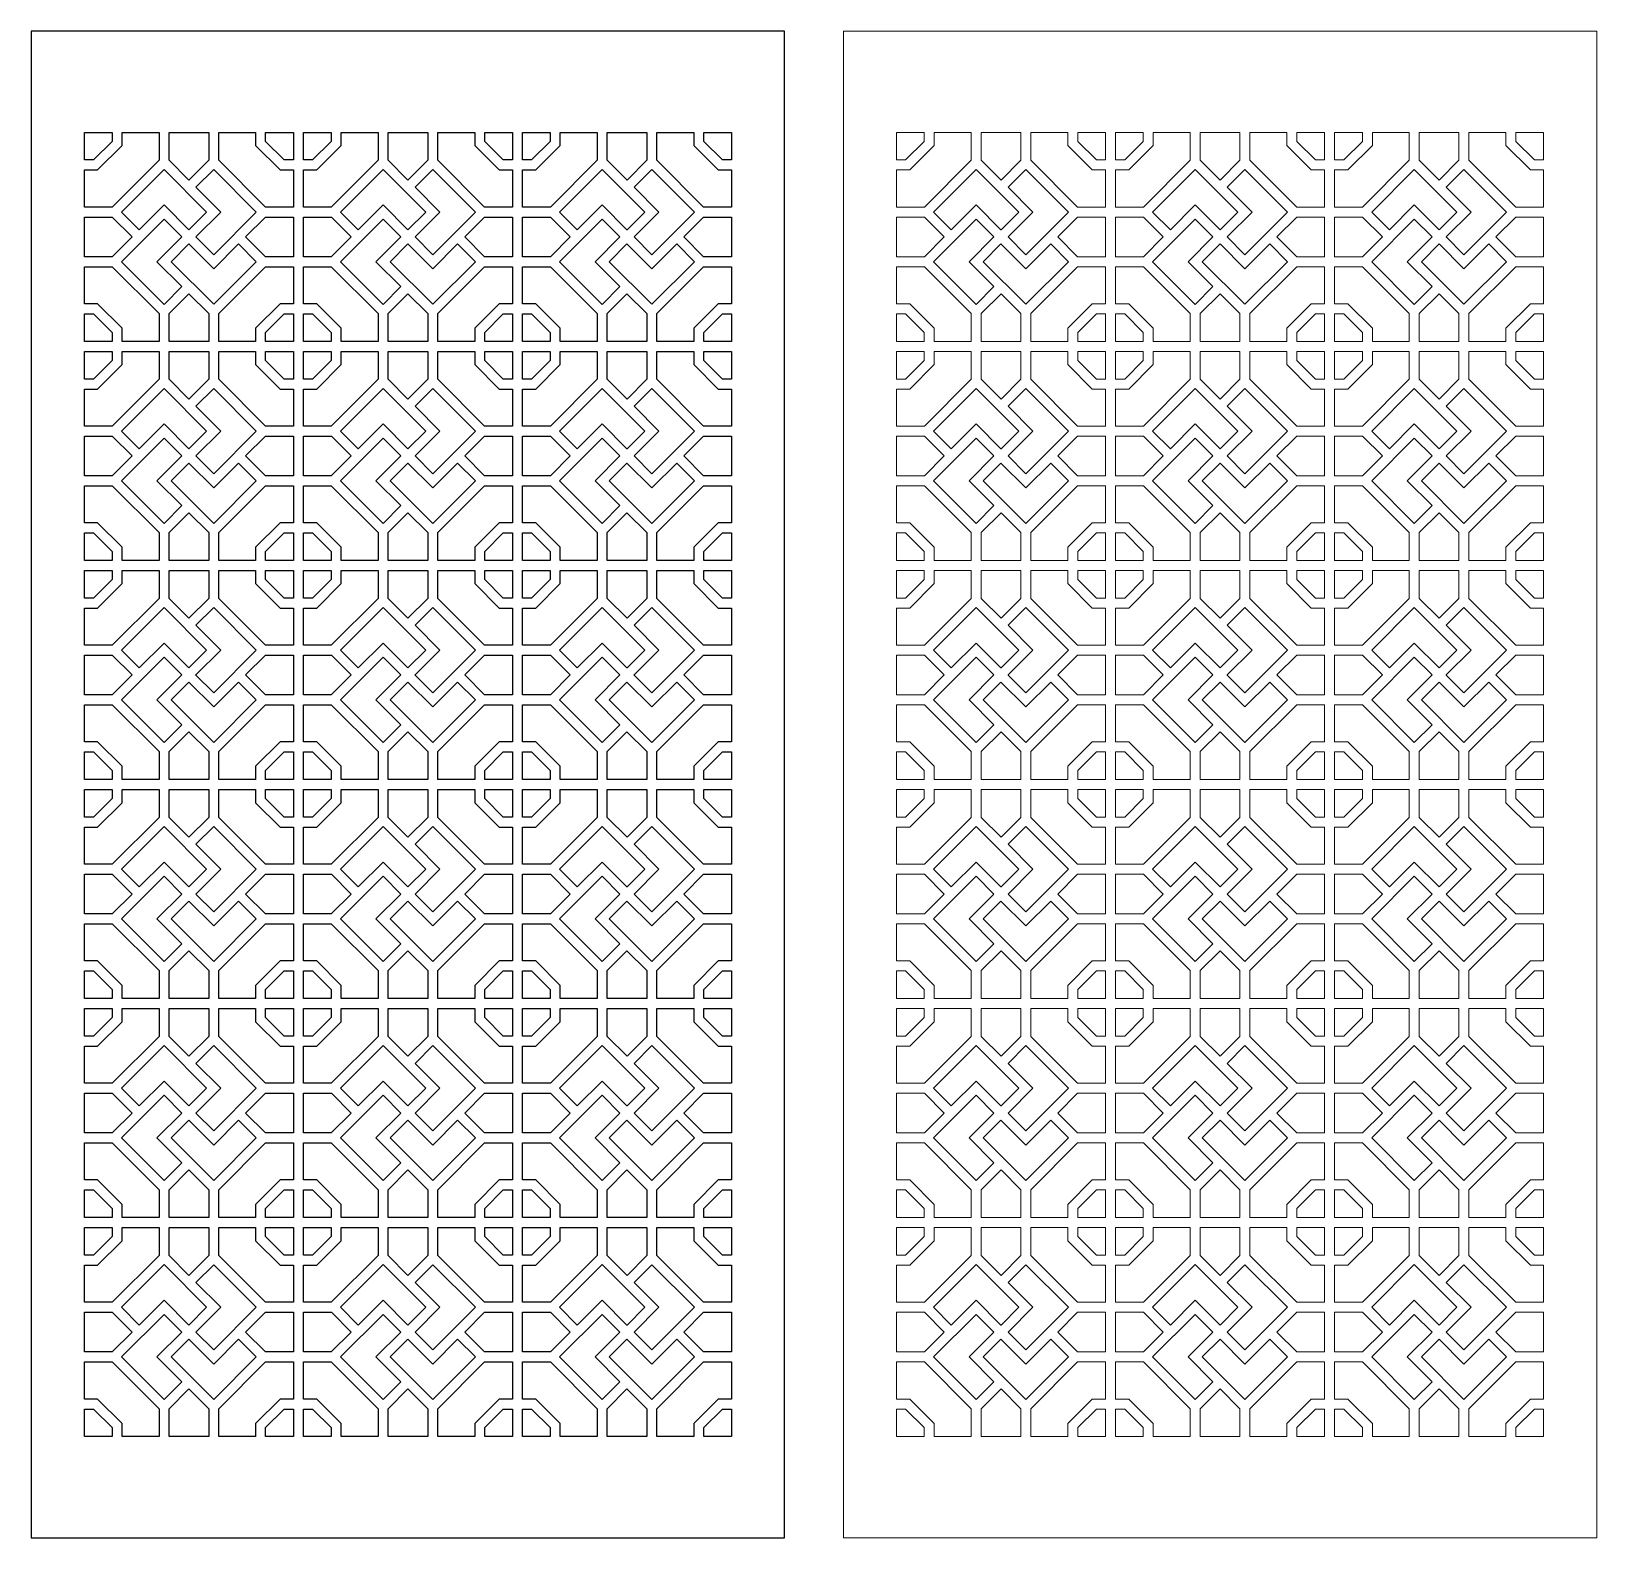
# Model space of a CAD drawing. Header units: centimetres. Extents: x -15.1 to -1.8, y -3.3 to 9.5.
import ezdxf

# ---------------------------------------------------------------- set-up
doc = ezdxf.new("R2010")
doc.units = ezdxf.units.CM
doc.header["$MEASUREMENT"] = 0
doc.layers.add('layer 1', color=7, linetype='Continuous')

msp = doc.modelspace()

# ---------------------------------------------------------------- linework, layer by layer
at = {"layer": 'layer 1', "color": 250}
for points, knots in [([(-15.08052, 9.5), (-15.08052, 9.5), (-8.68613, 9.5), (-8.68613, 9.5), (-8.68613, 9.5), (-8.68613, 9.5), (-8.68613, -3.28878), (-8.68613, -3.28878), (-8.68613, -3.28878), (-8.68613, -3.28878), (-15.08052, -3.28878), (-15.08052, -3.28878), (-15.08052, -3.28878), (-15.08052, -3.28878), (-15.08052, 9.5), (-15.08052, 9.5)], [0, 0, 0, 0, 0.2, 0.2, 0.2, 0.2, 0.4, 0.4, 0.4, 0.4, 0.6, 0.6, 0.6, 0.6, 1, 1, 1, 1]), ([(-14.51734, 8.32277), (-14.51734, 8.32277), (-14.63031, 8.32277), (-14.63031, 8.32277), (-14.63031, 8.32277), (-14.63031, 8.32277), (-14.63031, 8.00804), (-14.63031, 8.00804), (-14.63031, 8.00804), (-14.63031, 8.00804), (-14.39369, 8.00804), (-14.39369, 8.00804), (-14.39369, 8.00804), (-14.39369, 8.00804), (-13.99633, 8.4054), (-13.99633, 8.4054), (-13.99633, 8.4054), (-13.99633, 8.4054), (-13.99633, 8.64212), (-13.99633, 8.64212), (-13.99633, 8.64212), (-13.99633, 8.64212), (-14.30989, 8.64212), (-14.30989, 8.64212), (-14.30989, 8.64212), (-14.30989, 8.64212), (-14.30989, 8.53021), (-14.30989, 8.53021), (-14.30989, 8.53021), (-14.30989, 8.53021), (-14.51734, 8.32277), (-14.51734, 8.32277)], [0, 0, 0, 0, 0.11111111, 0.11111111, 0.11111111, 0.11111111, 0.22222222, 0.22222222, 0.22222222, 0.22222222, 0.33333333, 0.33333333, 0.33333333, 0.33333333, 0.44444444, 0.44444444, 0.44444444, 0.44444444, 0.55555556, 0.55555556, 0.55555556, 0.55555556, 0.66666667, 0.66666667, 0.66666667, 0.66666667, 0.77777778, 0.77777778, 0.77777778, 0.77777778, 1, 1, 1, 1]), ([(-14.63031, 8.40781), (-14.63031, 8.40781), (-14.55257, 8.40781), (-14.55257, 8.40781), (-14.55257, 8.40781), (-14.55257, 8.40781), (-14.39494, 8.56544), (-14.39494, 8.56544), (-14.39494, 8.56544), (-14.39494, 8.56544), (-14.39494, 8.64212), (-14.39494, 8.64212), (-14.39494, 8.64212), (-14.39494, 8.64212), (-14.63031, 8.64212), (-14.63031, 8.64212), (-14.63031, 8.64212), (-14.63031, 8.64212), (-14.63031, 8.40781), (-14.63031, 8.40781)], [0, 0, 0, 0, 0.16666667, 0.16666667, 0.16666667, 0.16666667, 0.33333333, 0.33333333, 0.33333333, 0.33333333, 0.5, 0.5, 0.5, 0.5, 0.66666667, 0.66666667, 0.66666667, 0.66666667, 1, 1, 1, 1]), ([(-13.91129, 8.64212), (-13.91129, 8.64212), (-13.91129, 8.4053), (-13.91129, 8.4053), (-13.91129, 8.4053), (-13.91129, 8.4053), (-13.74286, 8.23688), (-13.74286, 8.23688), (-13.74286, 8.23688), (-13.74286, 8.23688), (-13.57471, 8.40503), (-13.57471, 8.40503), (-13.57471, 8.40503), (-13.57471, 8.40503), (-13.57471, 8.64212), (-13.57471, 8.64212), (-13.57471, 8.64212), (-13.57471, 8.64212), (-13.91129, 8.64212), (-13.91129, 8.64212)], [0, 0, 0, 0, 0.16666667, 0.16666667, 0.16666667, 0.16666667, 0.33333333, 0.33333333, 0.33333333, 0.33333333, 0.5, 0.5, 0.5, 0.5, 0.66666667, 0.66666667, 0.66666667, 0.66666667, 1, 1, 1, 1]), ([(-12.96865, 8.32277), (-12.96865, 8.32277), (-13.1761, 8.53021), (-13.1761, 8.53021), (-13.1761, 8.53021), (-13.1761, 8.53021), (-13.1761, 8.64212), (-13.1761, 8.64212), (-13.1761, 8.64212), (-13.1761, 8.64212), (-13.48966, 8.64212), (-13.48966, 8.64212), (-13.48966, 8.64212), (-13.48966, 8.64212), (-13.48966, 8.40513), (-13.48966, 8.40513), (-13.48966, 8.40513), (-13.48966, 8.40513), (-13.09258, 8.00804), (-13.09258, 8.00804), (-13.09258, 8.00804), (-13.09258, 8.00804), (-12.85568, 8.00804), (-12.85568, 8.00804), (-12.85568, 8.00804), (-12.85568, 8.00804), (-12.85568, 8.32277), (-12.85568, 8.32277), (-12.85568, 8.32277), (-12.85568, 8.32277), (-12.96865, 8.32277), (-12.96865, 8.32277)], [0, 0, 0, 0, 0.11111111, 0.11111111, 0.11111111, 0.11111111, 0.22222222, 0.22222222, 0.22222222, 0.22222222, 0.33333333, 0.33333333, 0.33333333, 0.33333333, 0.44444444, 0.44444444, 0.44444444, 0.44444444, 0.55555556, 0.55555556, 0.55555556, 0.55555556, 0.66666667, 0.66666667, 0.66666667, 0.66666667, 0.77777778, 0.77777778, 0.77777778, 0.77777778, 1, 1, 1, 1]), ([(-12.85568, 8.40781), (-12.85568, 8.40781), (-12.85568, 8.64212), (-12.85568, 8.64212), (-12.85568, 8.64212), (-12.85568, 8.64212), (-13.09106, 8.64212), (-13.09106, 8.64212), (-13.09106, 8.64212), (-13.09106, 8.64212), (-13.09106, 8.56544), (-13.09106, 8.56544), (-13.09106, 8.56544), (-13.09106, 8.56544), (-12.93343, 8.40781), (-12.93343, 8.40781), (-12.93343, 8.40781), (-12.93343, 8.40781), (-12.85568, 8.40781), (-12.85568, 8.40781)], [0, 0, 0, 0, 0.16666667, 0.16666667, 0.16666667, 0.16666667, 0.33333333, 0.33333333, 0.33333333, 0.33333333, 0.5, 0.5, 0.5, 0.5, 0.66666667, 0.66666667, 0.66666667, 0.66666667, 1, 1, 1, 1]), ([(-12.65766, 8.32277), (-12.65766, 8.32277), (-12.77064, 8.32277), (-12.77064, 8.32277), (-12.77064, 8.32277), (-12.77064, 8.32277), (-12.77064, 8.00804), (-12.77064, 8.00804), (-12.77064, 8.00804), (-12.77064, 8.00804), (-12.53401, 8.00804), (-12.53401, 8.00804), (-12.53401, 8.00804), (-12.53401, 8.00804), (-12.13666, 8.4054), (-12.13666, 8.4054), (-12.13666, 8.4054), (-12.13666, 8.4054), (-12.13666, 8.64212), (-12.13666, 8.64212), (-12.13666, 8.64212), (-12.13666, 8.64212), (-12.45022, 8.64212), (-12.45022, 8.64212), (-12.45022, 8.64212), (-12.45022, 8.64212), (-12.45022, 8.53021), (-12.45022, 8.53021), (-12.45022, 8.53021), (-12.45022, 8.53021), (-12.65766, 8.32277), (-12.65766, 8.32277)], [0, 0, 0, 0, 0.11111111, 0.11111111, 0.11111111, 0.11111111, 0.22222222, 0.22222222, 0.22222222, 0.22222222, 0.33333333, 0.33333333, 0.33333333, 0.33333333, 0.44444444, 0.44444444, 0.44444444, 0.44444444, 0.55555556, 0.55555556, 0.55555556, 0.55555556, 0.66666667, 0.66666667, 0.66666667, 0.66666667, 0.77777778, 0.77777778, 0.77777778, 0.77777778, 1, 1, 1, 1]), ([(-12.77064, 8.40781), (-12.77064, 8.40781), (-12.69289, 8.40781), (-12.69289, 8.40781), (-12.69289, 8.40781), (-12.69289, 8.40781), (-12.53526, 8.56544), (-12.53526, 8.56544), (-12.53526, 8.56544), (-12.53526, 8.56544), (-12.53526, 8.64212), (-12.53526, 8.64212), (-12.53526, 8.64212), (-12.53526, 8.64212), (-12.77064, 8.64212), (-12.77064, 8.64212), (-12.77064, 8.64212), (-12.77064, 8.64212), (-12.77064, 8.40781), (-12.77064, 8.40781)], [0, 0, 0, 0, 0.16666667, 0.16666667, 0.16666667, 0.16666667, 0.33333333, 0.33333333, 0.33333333, 0.33333333, 0.5, 0.5, 0.5, 0.5, 0.66666667, 0.66666667, 0.66666667, 0.66666667, 1, 1, 1, 1]), ([(-12.05161, 8.64212), (-12.05161, 8.64212), (-12.05161, 8.4053), (-12.05161, 8.4053), (-12.05161, 8.4053), (-12.05161, 8.4053), (-11.88319, 8.23688), (-11.88319, 8.23688), (-11.88319, 8.23688), (-11.88319, 8.23688), (-11.71503, 8.40503), (-11.71503, 8.40503), (-11.71503, 8.40503), (-11.71503, 8.40503), (-11.71503, 8.64212), (-11.71503, 8.64212), (-11.71503, 8.64212), (-11.71503, 8.64212), (-12.05161, 8.64212), (-12.05161, 8.64212)], [0, 0, 0, 0, 0.16666667, 0.16666667, 0.16666667, 0.16666667, 0.33333333, 0.33333333, 0.33333333, 0.33333333, 0.5, 0.5, 0.5, 0.5, 0.66666667, 0.66666667, 0.66666667, 0.66666667, 1, 1, 1, 1]), ([(-11.10898, 8.32277), (-11.10898, 8.32277), (-11.31643, 8.53021), (-11.31643, 8.53021), (-11.31643, 8.53021), (-11.31643, 8.53021), (-11.31643, 8.64212), (-11.31643, 8.64212), (-11.31643, 8.64212), (-11.31643, 8.64212), (-11.62999, 8.64212), (-11.62999, 8.64212), (-11.62999, 8.64212), (-11.62999, 8.64212), (-11.62999, 8.40513), (-11.62999, 8.40513), (-11.62999, 8.40513), (-11.62999, 8.40513), (-11.2329, 8.00804), (-11.2329, 8.00804), (-11.2329, 8.00804), (-11.2329, 8.00804), (-10.99601, 8.00804), (-10.99601, 8.00804), (-10.99601, 8.00804), (-10.99601, 8.00804), (-10.99601, 8.32277), (-10.99601, 8.32277), (-10.99601, 8.32277), (-10.99601, 8.32277), (-11.10898, 8.32277), (-11.10898, 8.32277)], [0, 0, 0, 0, 0.11111111, 0.11111111, 0.11111111, 0.11111111, 0.22222222, 0.22222222, 0.22222222, 0.22222222, 0.33333333, 0.33333333, 0.33333333, 0.33333333, 0.44444444, 0.44444444, 0.44444444, 0.44444444, 0.55555556, 0.55555556, 0.55555556, 0.55555556, 0.66666667, 0.66666667, 0.66666667, 0.66666667, 0.77777778, 0.77777778, 0.77777778, 0.77777778, 1, 1, 1, 1]), ([(-10.99601, 8.40781), (-10.99601, 8.40781), (-10.99601, 8.64212), (-10.99601, 8.64212), (-10.99601, 8.64212), (-10.99601, 8.64212), (-11.23138, 8.64212), (-11.23138, 8.64212), (-11.23138, 8.64212), (-11.23138, 8.64212), (-11.23138, 8.56544), (-11.23138, 8.56544), (-11.23138, 8.56544), (-11.23138, 8.56544), (-11.07375, 8.40781), (-11.07375, 8.40781), (-11.07375, 8.40781), (-11.07375, 8.40781), (-10.99601, 8.40781), (-10.99601, 8.40781)], [0, 0, 0, 0, 0.16666667, 0.16666667, 0.16666667, 0.16666667, 0.33333333, 0.33333333, 0.33333333, 0.33333333, 0.5, 0.5, 0.5, 0.5, 0.66666667, 0.66666667, 0.66666667, 0.66666667, 1, 1, 1, 1]), ([(-10.79799, 8.32277), (-10.79799, 8.32277), (-10.91096, 8.32277), (-10.91096, 8.32277), (-10.91096, 8.32277), (-10.91096, 8.32277), (-10.91096, 8.00804), (-10.91096, 8.00804), (-10.91096, 8.00804), (-10.91096, 8.00804), (-10.67434, 8.00804), (-10.67434, 8.00804), (-10.67434, 8.00804), (-10.67434, 8.00804), (-10.27698, 8.4054), (-10.27698, 8.4054), (-10.27698, 8.4054), (-10.27698, 8.4054), (-10.27698, 8.64212), (-10.27698, 8.64212), (-10.27698, 8.64212), (-10.27698, 8.64212), (-10.59054, 8.64212), (-10.59054, 8.64212), (-10.59054, 8.64212), (-10.59054, 8.64212), (-10.59054, 8.53021), (-10.59054, 8.53021), (-10.59054, 8.53021), (-10.59054, 8.53021), (-10.79799, 8.32277), (-10.79799, 8.32277)], [0, 0, 0, 0, 0.11111111, 0.11111111, 0.11111111, 0.11111111, 0.22222222, 0.22222222, 0.22222222, 0.22222222, 0.33333333, 0.33333333, 0.33333333, 0.33333333, 0.44444444, 0.44444444, 0.44444444, 0.44444444, 0.55555556, 0.55555556, 0.55555556, 0.55555556, 0.66666667, 0.66666667, 0.66666667, 0.66666667, 0.77777778, 0.77777778, 0.77777778, 0.77777778, 1, 1, 1, 1]), ([(-10.91096, 8.40781), (-10.91096, 8.40781), (-10.83322, 8.40781), (-10.83322, 8.40781), (-10.83322, 8.40781), (-10.83322, 8.40781), (-10.67559, 8.56544), (-10.67559, 8.56544), (-10.67559, 8.56544), (-10.67559, 8.56544), (-10.67559, 8.64212), (-10.67559, 8.64212), (-10.67559, 8.64212), (-10.67559, 8.64212), (-10.91096, 8.64212), (-10.91096, 8.64212), (-10.91096, 8.64212), (-10.91096, 8.64212), (-10.91096, 8.40781), (-10.91096, 8.40781)], [0, 0, 0, 0, 0.16666667, 0.16666667, 0.16666667, 0.16666667, 0.33333333, 0.33333333, 0.33333333, 0.33333333, 0.5, 0.5, 0.5, 0.5, 0.66666667, 0.66666667, 0.66666667, 0.66666667, 1, 1, 1, 1]), ([(-10.19194, 8.64212), (-10.19194, 8.64212), (-10.19194, 8.4053), (-10.19194, 8.4053), (-10.19194, 8.4053), (-10.19194, 8.4053), (-10.02351, 8.23688), (-10.02351, 8.23688), (-10.02351, 8.23688), (-10.02351, 8.23688), (-9.85536, 8.40503), (-9.85536, 8.40503), (-9.85536, 8.40503), (-9.85536, 8.40503), (-9.85536, 8.64212), (-9.85536, 8.64212), (-9.85536, 8.64212), (-9.85536, 8.64212), (-10.19194, 8.64212), (-10.19194, 8.64212)], [0, 0, 0, 0, 0.16666667, 0.16666667, 0.16666667, 0.16666667, 0.33333333, 0.33333333, 0.33333333, 0.33333333, 0.5, 0.5, 0.5, 0.5, 0.66666667, 0.66666667, 0.66666667, 0.66666667, 1, 1, 1, 1]), ([(-9.2493, 8.32277), (-9.2493, 8.32277), (-9.45675, 8.53021), (-9.45675, 8.53021), (-9.45675, 8.53021), (-9.45675, 8.53021), (-9.45675, 8.64212), (-9.45675, 8.64212), (-9.45675, 8.64212), (-9.45675, 8.64212), (-9.77031, 8.64212), (-9.77031, 8.64212), (-9.77031, 8.64212), (-9.77031, 8.64212), (-9.77031, 8.40513), (-9.77031, 8.40513), (-9.77031, 8.40513), (-9.77031, 8.40513), (-9.37323, 8.00804), (-9.37323, 8.00804), (-9.37323, 8.00804), (-9.37323, 8.00804), (-9.13633, 8.00804), (-9.13633, 8.00804), (-9.13633, 8.00804), (-9.13633, 8.00804), (-9.13633, 8.32277), (-9.13633, 8.32277), (-9.13633, 8.32277), (-9.13633, 8.32277), (-9.2493, 8.32277), (-9.2493, 8.32277)], [0, 0, 0, 0, 0.11111111, 0.11111111, 0.11111111, 0.11111111, 0.22222222, 0.22222222, 0.22222222, 0.22222222, 0.33333333, 0.33333333, 0.33333333, 0.33333333, 0.44444444, 0.44444444, 0.44444444, 0.44444444, 0.55555556, 0.55555556, 0.55555556, 0.55555556, 0.66666667, 0.66666667, 0.66666667, 0.66666667, 0.77777778, 0.77777778, 0.77777778, 0.77777778, 1, 1, 1, 1]), ([(-9.13633, 8.40781), (-9.13633, 8.40781), (-9.13633, 8.64212), (-9.13633, 8.64212), (-9.13633, 8.64212), (-9.13633, 8.64212), (-9.3717, 8.64212), (-9.3717, 8.64212), (-9.3717, 8.64212), (-9.3717, 8.64212), (-9.3717, 8.56544), (-9.3717, 8.56544), (-9.3717, 8.56544), (-9.3717, 8.56544), (-9.21408, 8.40781), (-9.21408, 8.40781), (-9.21408, 8.40781), (-9.21408, 8.40781), (-9.13633, 8.40781), (-9.13633, 8.40781)], [0, 0, 0, 0, 0.16666667, 0.16666667, 0.16666667, 0.16666667, 0.33333333, 0.33333333, 0.33333333, 0.33333333, 0.5, 0.5, 0.5, 0.5, 0.66666667, 0.66666667, 0.66666667, 0.66666667, 1, 1, 1, 1]), ([(-13.74312, 7.81515), (-13.74312, 7.81515), (-13.74303, 7.81523), (-13.74303, 7.81523), (-13.74303, 7.81523), (-13.74303, 7.81523), (-13.74282, 7.81502), (-13.74282, 7.81502), (-13.74282, 7.81502), (-13.74282, 7.81502), (-13.59205, 7.96579), (-13.59205, 7.96579), (-13.59205, 7.96579), (-13.59205, 7.96579), (-13.95385, 8.32759), (-13.95385, 8.32759), (-13.95385, 8.32759), (-13.95385, 8.32759), (-14.31567, 7.96579), (-14.31567, 7.96579), (-14.31567, 7.96579), (-14.31567, 7.96579), (-14.16482, 7.81494), (-14.16482, 7.81494), (-14.16482, 7.81494), (-14.16482, 7.81494), (-13.95386, 8.0259), (-13.95386, 8.0259), (-13.95386, 8.0259), (-13.95386, 8.0259), (-13.74312, 7.81515), (-13.74312, 7.81515)], [0, 0, 0, 0, 0.11111111, 0.11111111, 0.11111111, 0.11111111, 0.22222222, 0.22222222, 0.22222222, 0.22222222, 0.33333333, 0.33333333, 0.33333333, 0.33333333, 0.44444444, 0.44444444, 0.44444444, 0.44444444, 0.55555556, 0.55555556, 0.55555556, 0.55555556, 0.66666667, 0.66666667, 0.66666667, 0.66666667, 0.77777778, 0.77777778, 0.77777778, 0.77777778, 1, 1, 1, 1]), ([(-13.68265, 7.75492), (-13.68265, 7.75492), (-13.68257, 7.75485), (-13.68257, 7.75485), (-13.68257, 7.75485), (-13.68257, 7.75485), (-13.68292, 7.75449), (-13.68292, 7.75449), (-13.68292, 7.75449), (-13.68292, 7.75449), (-13.53213, 7.6037), (-13.53213, 7.6037), (-13.53213, 7.6037), (-13.53213, 7.6037), (-13.17032, 7.96552), (-13.17032, 7.96552), (-13.17032, 7.96552), (-13.17032, 7.96552), (-13.53213, 8.32732), (-13.53213, 8.32732), (-13.53213, 8.32732), (-13.53213, 8.32732), (-13.68272, 8.17674), (-13.68272, 8.17674), (-13.68272, 8.17674), (-13.68272, 8.17674), (-13.47178, 7.96579), (-13.47178, 7.96579), (-13.47178, 7.96579), (-13.47178, 7.96579), (-13.68265, 7.75492), (-13.68265, 7.75492)], [0, 0, 0, 0, 0.11111111, 0.11111111, 0.11111111, 0.11111111, 0.22222222, 0.22222222, 0.22222222, 0.22222222, 0.33333333, 0.33333333, 0.33333333, 0.33333333, 0.44444444, 0.44444444, 0.44444444, 0.44444444, 0.55555556, 0.55555556, 0.55555556, 0.55555556, 0.66666667, 0.66666667, 0.66666667, 0.66666667, 0.77777778, 0.77777778, 0.77777778, 0.77777778, 1, 1, 1, 1]), ([(-11.88344, 7.81515), (-11.88344, 7.81515), (-11.88336, 7.81523), (-11.88336, 7.81523), (-11.88336, 7.81523), (-11.88336, 7.81523), (-11.88314, 7.81502), (-11.88314, 7.81502), (-11.88314, 7.81502), (-11.88314, 7.81502), (-11.73237, 7.96579), (-11.73237, 7.96579), (-11.73237, 7.96579), (-11.73237, 7.96579), (-12.09418, 8.32759), (-12.09418, 8.32759), (-12.09418, 8.32759), (-12.09418, 8.32759), (-12.45599, 7.96579), (-12.45599, 7.96579), (-12.45599, 7.96579), (-12.45599, 7.96579), (-12.30515, 7.81494), (-12.30515, 7.81494), (-12.30515, 7.81494), (-12.30515, 7.81494), (-12.09419, 8.0259), (-12.09419, 8.0259), (-12.09419, 8.0259), (-12.09419, 8.0259), (-11.88344, 7.81515), (-11.88344, 7.81515)], [0, 0, 0, 0, 0.11111111, 0.11111111, 0.11111111, 0.11111111, 0.22222222, 0.22222222, 0.22222222, 0.22222222, 0.33333333, 0.33333333, 0.33333333, 0.33333333, 0.44444444, 0.44444444, 0.44444444, 0.44444444, 0.55555556, 0.55555556, 0.55555556, 0.55555556, 0.66666667, 0.66666667, 0.66666667, 0.66666667, 0.77777778, 0.77777778, 0.77777778, 0.77777778, 1, 1, 1, 1]), ([(-11.82297, 7.75492), (-11.82297, 7.75492), (-11.8229, 7.75485), (-11.8229, 7.75485), (-11.8229, 7.75485), (-11.8229, 7.75485), (-11.82325, 7.75449), (-11.82325, 7.75449), (-11.82325, 7.75449), (-11.82325, 7.75449), (-11.67246, 7.6037), (-11.67246, 7.6037), (-11.67246, 7.6037), (-11.67246, 7.6037), (-11.31065, 7.96552), (-11.31065, 7.96552), (-11.31065, 7.96552), (-11.31065, 7.96552), (-11.67246, 8.32732), (-11.67246, 8.32732), (-11.67246, 8.32732), (-11.67246, 8.32732), (-11.82305, 8.17674), (-11.82305, 8.17674), (-11.82305, 8.17674), (-11.82305, 8.17674), (-11.6121, 7.96579), (-11.6121, 7.96579), (-11.6121, 7.96579), (-11.6121, 7.96579), (-11.82297, 7.75492), (-11.82297, 7.75492)], [0, 0, 0, 0, 0.11111111, 0.11111111, 0.11111111, 0.11111111, 0.22222222, 0.22222222, 0.22222222, 0.22222222, 0.33333333, 0.33333333, 0.33333333, 0.33333333, 0.44444444, 0.44444444, 0.44444444, 0.44444444, 0.55555556, 0.55555556, 0.55555556, 0.55555556, 0.66666667, 0.66666667, 0.66666667, 0.66666667, 0.77777778, 0.77777778, 0.77777778, 0.77777778, 1, 1, 1, 1]), ([(-10.02376, 7.81515), (-10.02376, 7.81515), (-10.02368, 7.81523), (-10.02368, 7.81523), (-10.02368, 7.81523), (-10.02368, 7.81523), (-10.02346, 7.81502), (-10.02346, 7.81502), (-10.02346, 7.81502), (-10.02346, 7.81502), (-9.87269, 7.96579), (-9.87269, 7.96579), (-9.87269, 7.96579), (-9.87269, 7.96579), (-10.2345, 8.32759), (-10.2345, 8.32759), (-10.2345, 8.32759), (-10.2345, 8.32759), (-10.59632, 7.96579), (-10.59632, 7.96579), (-10.59632, 7.96579), (-10.59632, 7.96579), (-10.44547, 7.81494), (-10.44547, 7.81494), (-10.44547, 7.81494), (-10.44547, 7.81494), (-10.23451, 8.0259), (-10.23451, 8.0259), (-10.23451, 8.0259), (-10.23451, 8.0259), (-10.02376, 7.81515), (-10.02376, 7.81515)], [0, 0, 0, 0, 0.11111111, 0.11111111, 0.11111111, 0.11111111, 0.22222222, 0.22222222, 0.22222222, 0.22222222, 0.33333333, 0.33333333, 0.33333333, 0.33333333, 0.44444444, 0.44444444, 0.44444444, 0.44444444, 0.55555556, 0.55555556, 0.55555556, 0.55555556, 0.66666667, 0.66666667, 0.66666667, 0.66666667, 0.77777778, 0.77777778, 0.77777778, 0.77777778, 1, 1, 1, 1]), ([(-9.96329, 7.75492), (-9.96329, 7.75492), (-9.96322, 7.75485), (-9.96322, 7.75485), (-9.96322, 7.75485), (-9.96322, 7.75485), (-9.96357, 7.75449), (-9.96357, 7.75449), (-9.96357, 7.75449), (-9.96357, 7.75449), (-9.81278, 7.6037), (-9.81278, 7.6037), (-9.81278, 7.6037), (-9.81278, 7.6037), (-9.45097, 7.96552), (-9.45097, 7.96552), (-9.45097, 7.96552), (-9.45097, 7.96552), (-9.81278, 8.32732), (-9.81278, 8.32732), (-9.81278, 8.32732), (-9.81278, 8.32732), (-9.96337, 8.17674), (-9.96337, 8.17674), (-9.96337, 8.17674), (-9.96337, 8.17674), (-9.75242, 7.96579), (-9.75242, 7.96579), (-9.75242, 7.96579), (-9.75242, 7.96579), (-9.96329, 7.75492), (-9.96329, 7.75492)], [0, 0, 0, 0, 0.11111111, 0.11111111, 0.11111111, 0.11111111, 0.22222222, 0.22222222, 0.22222222, 0.22222222, 0.33333333, 0.33333333, 0.33333333, 0.33333333, 0.44444444, 0.44444444, 0.44444444, 0.44444444, 0.55555556, 0.55555556, 0.55555556, 0.55555556, 0.66666667, 0.66666667, 0.66666667, 0.66666667, 0.77777778, 0.77777778, 0.77777778, 0.77777778, 1, 1, 1, 1]), ([(-14.22495, 7.7548), (-14.22495, 7.7548), (-14.39315, 7.923), (-14.39315, 7.923), (-14.39315, 7.923), (-14.39315, 7.923), (-14.63031, 7.923), (-14.63031, 7.923), (-14.63031, 7.923), (-14.63031, 7.923), (-14.63031, 7.58642), (-14.63031, 7.58642), (-14.63031, 7.58642), (-14.63031, 7.58642), (-14.39334, 7.58642), (-14.39334, 7.58642), (-14.39334, 7.58642), (-14.39334, 7.58642), (-14.22495, 7.7548), (-14.22495, 7.7548)], [0, 0, 0, 0, 0.16666667, 0.16666667, 0.16666667, 0.16666667, 0.33333333, 0.33333333, 0.33333333, 0.33333333, 0.5, 0.5, 0.5, 0.5, 0.66666667, 0.66666667, 0.66666667, 0.66666667, 1, 1, 1, 1]), ([(-13.8034, 7.7548), (-13.8034, 7.7548), (-13.80322, 7.75498), (-13.80322, 7.75498), (-13.80322, 7.75498), (-13.80322, 7.75498), (-13.95385, 7.90562), (-13.95385, 7.90562), (-13.95385, 7.90562), (-13.95385, 7.90562), (-14.31567, 7.54381), (-14.31567, 7.54381), (-14.31567, 7.54381), (-14.31567, 7.54381), (-13.95386, 7.182), (-13.95386, 7.182), (-13.95386, 7.182), (-13.95386, 7.182), (-13.80309, 7.33276), (-13.80309, 7.33276), (-13.80309, 7.33276), (-13.80309, 7.33276), (-14.01422, 7.54389), (-14.01422, 7.54389), (-14.01422, 7.54389), (-14.01422, 7.54389), (-13.80335, 7.75476), (-13.80335, 7.75476), (-13.80335, 7.75476), (-13.80335, 7.75476), (-13.8034, 7.7548), (-13.8034, 7.7548)], [0, 0, 0, 0, 0.11111111, 0.11111111, 0.11111111, 0.11111111, 0.22222222, 0.22222222, 0.22222222, 0.22222222, 0.33333333, 0.33333333, 0.33333333, 0.33333333, 0.44444444, 0.44444444, 0.44444444, 0.44444444, 0.55555556, 0.55555556, 0.55555556, 0.55555556, 0.66666667, 0.66666667, 0.66666667, 0.66666667, 0.77777778, 0.77777778, 0.77777778, 0.77777778, 1, 1, 1, 1]), ([(-12.85568, 7.923), (-12.85568, 7.923), (-13.09257, 7.923), (-13.09257, 7.923), (-13.09257, 7.923), (-13.09257, 7.923), (-13.26087, 7.7547), (-13.26087, 7.7547), (-13.26087, 7.7547), (-13.26087, 7.7547), (-13.09258, 7.58642), (-13.09258, 7.58642), (-13.09258, 7.58642), (-13.09258, 7.58642), (-12.85568, 7.58642), (-12.85568, 7.58642), (-12.85568, 7.58642), (-12.85568, 7.58642), (-12.85568, 7.923), (-12.85568, 7.923)], [0, 0, 0, 0, 0.16666667, 0.16666667, 0.16666667, 0.16666667, 0.33333333, 0.33333333, 0.33333333, 0.33333333, 0.5, 0.5, 0.5, 0.5, 0.66666667, 0.66666667, 0.66666667, 0.66666667, 1, 1, 1, 1]), ([(-12.36528, 7.7548), (-12.36528, 7.7548), (-12.53348, 7.923), (-12.53348, 7.923), (-12.53348, 7.923), (-12.53348, 7.923), (-12.77064, 7.923), (-12.77064, 7.923), (-12.77064, 7.923), (-12.77064, 7.923), (-12.77064, 7.58642), (-12.77064, 7.58642), (-12.77064, 7.58642), (-12.77064, 7.58642), (-12.53366, 7.58642), (-12.53366, 7.58642), (-12.53366, 7.58642), (-12.53366, 7.58642), (-12.36528, 7.7548), (-12.36528, 7.7548)], [0, 0, 0, 0, 0.16666667, 0.16666667, 0.16666667, 0.16666667, 0.33333333, 0.33333333, 0.33333333, 0.33333333, 0.5, 0.5, 0.5, 0.5, 0.66666667, 0.66666667, 0.66666667, 0.66666667, 1, 1, 1, 1]), ([(-11.94372, 7.7548), (-11.94372, 7.7548), (-11.94354, 7.75498), (-11.94354, 7.75498), (-11.94354, 7.75498), (-11.94354, 7.75498), (-12.09418, 7.90562), (-12.09418, 7.90562), (-12.09418, 7.90562), (-12.09418, 7.90562), (-12.45599, 7.54381), (-12.45599, 7.54381), (-12.45599, 7.54381), (-12.45599, 7.54381), (-12.09418, 7.182), (-12.09418, 7.182), (-12.09418, 7.182), (-12.09418, 7.182), (-11.94342, 7.33276), (-11.94342, 7.33276), (-11.94342, 7.33276), (-11.94342, 7.33276), (-12.15454, 7.54389), (-12.15454, 7.54389), (-12.15454, 7.54389), (-12.15454, 7.54389), (-11.94368, 7.75476), (-11.94368, 7.75476), (-11.94368, 7.75476), (-11.94368, 7.75476), (-11.94372, 7.7548), (-11.94372, 7.7548)], [0, 0, 0, 0, 0.11111111, 0.11111111, 0.11111111, 0.11111111, 0.22222222, 0.22222222, 0.22222222, 0.22222222, 0.33333333, 0.33333333, 0.33333333, 0.33333333, 0.44444444, 0.44444444, 0.44444444, 0.44444444, 0.55555556, 0.55555556, 0.55555556, 0.55555556, 0.66666667, 0.66666667, 0.66666667, 0.66666667, 0.77777778, 0.77777778, 0.77777778, 0.77777778, 1, 1, 1, 1]), ([(-10.99601, 7.923), (-10.99601, 7.923), (-11.2329, 7.923), (-11.2329, 7.923), (-11.2329, 7.923), (-11.2329, 7.923), (-11.40119, 7.7547), (-11.40119, 7.7547), (-11.40119, 7.7547), (-11.40119, 7.7547), (-11.2329, 7.58642), (-11.2329, 7.58642), (-11.2329, 7.58642), (-11.2329, 7.58642), (-10.99601, 7.58642), (-10.99601, 7.58642), (-10.99601, 7.58642), (-10.99601, 7.58642), (-10.99601, 7.923), (-10.99601, 7.923)], [0, 0, 0, 0, 0.16666667, 0.16666667, 0.16666667, 0.16666667, 0.33333333, 0.33333333, 0.33333333, 0.33333333, 0.5, 0.5, 0.5, 0.5, 0.66666667, 0.66666667, 0.66666667, 0.66666667, 1, 1, 1, 1]), ([(-10.5056, 7.7548), (-10.5056, 7.7548), (-10.6738, 7.923), (-10.6738, 7.923), (-10.6738, 7.923), (-10.6738, 7.923), (-10.91096, 7.923), (-10.91096, 7.923), (-10.91096, 7.923), (-10.91096, 7.923), (-10.91096, 7.58642), (-10.91096, 7.58642), (-10.91096, 7.58642), (-10.91096, 7.58642), (-10.67399, 7.58642), (-10.67399, 7.58642), (-10.67399, 7.58642), (-10.67399, 7.58642), (-10.5056, 7.7548), (-10.5056, 7.7548)], [0, 0, 0, 0, 0.16666667, 0.16666667, 0.16666667, 0.16666667, 0.33333333, 0.33333333, 0.33333333, 0.33333333, 0.5, 0.5, 0.5, 0.5, 0.66666667, 0.66666667, 0.66666667, 0.66666667, 1, 1, 1, 1]), ([(-10.08405, 7.7548), (-10.08405, 7.7548), (-10.08387, 7.75498), (-10.08387, 7.75498), (-10.08387, 7.75498), (-10.08387, 7.75498), (-10.2345, 7.90562), (-10.2345, 7.90562), (-10.2345, 7.90562), (-10.2345, 7.90562), (-10.59632, 7.54381), (-10.59632, 7.54381), (-10.59632, 7.54381), (-10.59632, 7.54381), (-10.23451, 7.182), (-10.23451, 7.182), (-10.23451, 7.182), (-10.23451, 7.182), (-10.08374, 7.33276), (-10.08374, 7.33276), (-10.08374, 7.33276), (-10.08374, 7.33276), (-10.29487, 7.54389), (-10.29487, 7.54389), (-10.29487, 7.54389), (-10.29487, 7.54389), (-10.084, 7.75476), (-10.084, 7.75476), (-10.084, 7.75476), (-10.084, 7.75476), (-10.08405, 7.7548), (-10.08405, 7.7548)], [0, 0, 0, 0, 0.11111111, 0.11111111, 0.11111111, 0.11111111, 0.22222222, 0.22222222, 0.22222222, 0.22222222, 0.33333333, 0.33333333, 0.33333333, 0.33333333, 0.44444444, 0.44444444, 0.44444444, 0.44444444, 0.55555556, 0.55555556, 0.55555556, 0.55555556, 0.66666667, 0.66666667, 0.66666667, 0.66666667, 0.77777778, 0.77777778, 0.77777778, 0.77777778, 1, 1, 1, 1]), ([(-9.13633, 7.923), (-9.13633, 7.923), (-9.37322, 7.923), (-9.37322, 7.923), (-9.37322, 7.923), (-9.37322, 7.923), (-9.54152, 7.7547), (-9.54152, 7.7547), (-9.54152, 7.7547), (-9.54152, 7.7547), (-9.37323, 7.58642), (-9.37323, 7.58642), (-9.37323, 7.58642), (-9.37323, 7.58642), (-9.13633, 7.58642), (-9.13633, 7.58642), (-9.13633, 7.58642), (-9.13633, 7.58642), (-9.13633, 7.923), (-9.13633, 7.923)], [0, 0, 0, 0, 0.16666667, 0.16666667, 0.16666667, 0.16666667, 0.33333333, 0.33333333, 0.33333333, 0.33333333, 0.5, 0.5, 0.5, 0.5, 0.66666667, 0.66666667, 0.66666667, 0.66666667, 1, 1, 1, 1]), ([(-13.74327, 7.69457), (-13.74327, 7.69457), (-13.89395, 7.54389), (-13.89395, 7.54389), (-13.89395, 7.54389), (-13.89395, 7.54389), (-13.53213, 7.18208), (-13.53213, 7.18208), (-13.53213, 7.18208), (-13.53213, 7.18208), (-13.17032, 7.54389), (-13.17032, 7.54389), (-13.17032, 7.54389), (-13.17032, 7.54389), (-13.321, 7.69457), (-13.321, 7.69457), (-13.321, 7.69457), (-13.321, 7.69457), (-13.53213, 7.48344), (-13.53213, 7.48344), (-13.53213, 7.48344), (-13.53213, 7.48344), (-13.74327, 7.69457), (-13.74327, 7.69457)], [0, 0, 0, 0, 0.14285714, 0.14285714, 0.14285714, 0.14285714, 0.28571429, 0.28571429, 0.28571429, 0.28571429, 0.42857143, 0.42857143, 0.42857143, 0.42857143, 0.57142857, 0.57142857, 0.57142857, 0.57142857, 0.71428571, 0.71428571, 0.71428571, 0.71428571, 1, 1, 1, 1]), ([(-11.88359, 7.69457), (-11.88359, 7.69457), (-12.03427, 7.54389), (-12.03427, 7.54389), (-12.03427, 7.54389), (-12.03427, 7.54389), (-11.67246, 7.18208), (-11.67246, 7.18208), (-11.67246, 7.18208), (-11.67246, 7.18208), (-11.31065, 7.54389), (-11.31065, 7.54389), (-11.31065, 7.54389), (-11.31065, 7.54389), (-11.46133, 7.69457), (-11.46133, 7.69457), (-11.46133, 7.69457), (-11.46133, 7.69457), (-11.67246, 7.48344), (-11.67246, 7.48344), (-11.67246, 7.48344), (-11.67246, 7.48344), (-11.88359, 7.69457), (-11.88359, 7.69457)], [0, 0, 0, 0, 0.14285714, 0.14285714, 0.14285714, 0.14285714, 0.28571429, 0.28571429, 0.28571429, 0.28571429, 0.42857143, 0.42857143, 0.42857143, 0.42857143, 0.57142857, 0.57142857, 0.57142857, 0.57142857, 0.71428571, 0.71428571, 0.71428571, 0.71428571, 1, 1, 1, 1]), ([(-10.02392, 7.69457), (-10.02392, 7.69457), (-10.1746, 7.54389), (-10.1746, 7.54389), (-10.1746, 7.54389), (-10.1746, 7.54389), (-9.81278, 7.18208), (-9.81278, 7.18208), (-9.81278, 7.18208), (-9.81278, 7.18208), (-9.45097, 7.54389), (-9.45097, 7.54389), (-9.45097, 7.54389), (-9.45097, 7.54389), (-9.60165, 7.69457), (-9.60165, 7.69457), (-9.60165, 7.69457), (-9.60165, 7.69457), (-9.81278, 7.48344), (-9.81278, 7.48344), (-9.81278, 7.48344), (-9.81278, 7.48344), (-10.02392, 7.69457), (-10.02392, 7.69457)], [0, 0, 0, 0, 0.14285714, 0.14285714, 0.14285714, 0.14285714, 0.28571429, 0.28571429, 0.28571429, 0.28571429, 0.42857143, 0.42857143, 0.42857143, 0.42857143, 0.57142857, 0.57142857, 0.57142857, 0.57142857, 0.71428571, 0.71428571, 0.71428571, 0.71428571, 1, 1, 1, 1]), ([(-14.51734, 7.18684), (-14.51734, 7.18684), (-14.30989, 6.97939), (-14.30989, 6.97939), (-14.30989, 6.97939), (-14.30989, 6.97939), (-14.30989, 6.86749), (-14.30989, 6.86749), (-14.30989, 6.86749), (-14.30989, 6.86749), (-13.99633, 6.86749), (-13.99633, 6.86749), (-13.99633, 6.86749), (-13.99633, 6.86749), (-13.99633, 7.10421), (-13.99633, 7.10421), (-13.99633, 7.10421), (-13.99633, 7.10421), (-14.3935, 7.50137), (-14.3935, 7.50137), (-14.3935, 7.50137), (-14.3935, 7.50137), (-14.63031, 7.50137), (-14.63031, 7.50137), (-14.63031, 7.50137), (-14.63031, 7.50137), (-14.63031, 7.18684), (-14.63031, 7.18684), (-14.63031, 7.18684), (-14.63031, 7.18684), (-14.51734, 7.18684), (-14.51734, 7.18684)], [0, 0, 0, 0, 0.11111111, 0.11111111, 0.11111111, 0.11111111, 0.22222222, 0.22222222, 0.22222222, 0.22222222, 0.33333333, 0.33333333, 0.33333333, 0.33333333, 0.44444444, 0.44444444, 0.44444444, 0.44444444, 0.55555556, 0.55555556, 0.55555556, 0.55555556, 0.66666667, 0.66666667, 0.66666667, 0.66666667, 0.77777778, 0.77777778, 0.77777778, 0.77777778, 1, 1, 1, 1]), ([(-12.96865, 7.18684), (-12.96865, 7.18684), (-12.85568, 7.18684), (-12.85568, 7.18684), (-12.85568, 7.18684), (-12.85568, 7.18684), (-12.85568, 7.50137), (-12.85568, 7.50137), (-12.85568, 7.50137), (-12.85568, 7.50137), (-13.09257, 7.50137), (-13.09257, 7.50137), (-13.09257, 7.50137), (-13.09257, 7.50137), (-13.48966, 7.10428), (-13.48966, 7.10428), (-13.48966, 7.10428), (-13.48966, 7.10428), (-13.48966, 6.86749), (-13.48966, 6.86749), (-13.48966, 6.86749), (-13.48966, 6.86749), (-13.1761, 6.86749), (-13.1761, 6.86749), (-13.1761, 6.86749), (-13.1761, 6.86749), (-13.1761, 6.97939), (-13.1761, 6.97939), (-13.1761, 6.97939), (-13.1761, 6.97939), (-12.96865, 7.18684), (-12.96865, 7.18684)], [0, 0, 0, 0, 0.11111111, 0.11111111, 0.11111111, 0.11111111, 0.22222222, 0.22222222, 0.22222222, 0.22222222, 0.33333333, 0.33333333, 0.33333333, 0.33333333, 0.44444444, 0.44444444, 0.44444444, 0.44444444, 0.55555556, 0.55555556, 0.55555556, 0.55555556, 0.66666667, 0.66666667, 0.66666667, 0.66666667, 0.77777778, 0.77777778, 0.77777778, 0.77777778, 1, 1, 1, 1]), ([(-12.65766, 7.18684), (-12.65766, 7.18684), (-12.45022, 6.97939), (-12.45022, 6.97939), (-12.45022, 6.97939), (-12.45022, 6.97939), (-12.45022, 6.86749), (-12.45022, 6.86749), (-12.45022, 6.86749), (-12.45022, 6.86749), (-12.13666, 6.86749), (-12.13666, 6.86749), (-12.13666, 6.86749), (-12.13666, 6.86749), (-12.13666, 7.10421), (-12.13666, 7.10421), (-12.13666, 7.10421), (-12.13666, 7.10421), (-12.53383, 7.50137), (-12.53383, 7.50137), (-12.53383, 7.50137), (-12.53383, 7.50137), (-12.77064, 7.50137), (-12.77064, 7.50137), (-12.77064, 7.50137), (-12.77064, 7.50137), (-12.77064, 7.18684), (-12.77064, 7.18684), (-12.77064, 7.18684), (-12.77064, 7.18684), (-12.65766, 7.18684), (-12.65766, 7.18684)], [0, 0, 0, 0, 0.11111111, 0.11111111, 0.11111111, 0.11111111, 0.22222222, 0.22222222, 0.22222222, 0.22222222, 0.33333333, 0.33333333, 0.33333333, 0.33333333, 0.44444444, 0.44444444, 0.44444444, 0.44444444, 0.55555556, 0.55555556, 0.55555556, 0.55555556, 0.66666667, 0.66666667, 0.66666667, 0.66666667, 0.77777778, 0.77777778, 0.77777778, 0.77777778, 1, 1, 1, 1]), ([(-11.10898, 7.18684), (-11.10898, 7.18684), (-10.99601, 7.18684), (-10.99601, 7.18684), (-10.99601, 7.18684), (-10.99601, 7.18684), (-10.99601, 7.50137), (-10.99601, 7.50137), (-10.99601, 7.50137), (-10.99601, 7.50137), (-11.2329, 7.50137), (-11.2329, 7.50137), (-11.2329, 7.50137), (-11.2329, 7.50137), (-11.62999, 7.10428), (-11.62999, 7.10428), (-11.62999, 7.10428), (-11.62999, 7.10428), (-11.62999, 6.86749), (-11.62999, 6.86749), (-11.62999, 6.86749), (-11.62999, 6.86749), (-11.31643, 6.86749), (-11.31643, 6.86749), (-11.31643, 6.86749), (-11.31643, 6.86749), (-11.31643, 6.97939), (-11.31643, 6.97939), (-11.31643, 6.97939), (-11.31643, 6.97939), (-11.10898, 7.18684), (-11.10898, 7.18684)], [0, 0, 0, 0, 0.11111111, 0.11111111, 0.11111111, 0.11111111, 0.22222222, 0.22222222, 0.22222222, 0.22222222, 0.33333333, 0.33333333, 0.33333333, 0.33333333, 0.44444444, 0.44444444, 0.44444444, 0.44444444, 0.55555556, 0.55555556, 0.55555556, 0.55555556, 0.66666667, 0.66666667, 0.66666667, 0.66666667, 0.77777778, 0.77777778, 0.77777778, 0.77777778, 1, 1, 1, 1]), ([(-10.79799, 7.18684), (-10.79799, 7.18684), (-10.59054, 6.97939), (-10.59054, 6.97939), (-10.59054, 6.97939), (-10.59054, 6.97939), (-10.59054, 6.86749), (-10.59054, 6.86749), (-10.59054, 6.86749), (-10.59054, 6.86749), (-10.27698, 6.86749), (-10.27698, 6.86749), (-10.27698, 6.86749), (-10.27698, 6.86749), (-10.27698, 7.10421), (-10.27698, 7.10421), (-10.27698, 7.10421), (-10.27698, 7.10421), (-10.67415, 7.50137), (-10.67415, 7.50137), (-10.67415, 7.50137), (-10.67415, 7.50137), (-10.91096, 7.50137), (-10.91096, 7.50137), (-10.91096, 7.50137), (-10.91096, 7.50137), (-10.91096, 7.18684), (-10.91096, 7.18684), (-10.91096, 7.18684), (-10.91096, 7.18684), (-10.79799, 7.18684), (-10.79799, 7.18684)], [0, 0, 0, 0, 0.11111111, 0.11111111, 0.11111111, 0.11111111, 0.22222222, 0.22222222, 0.22222222, 0.22222222, 0.33333333, 0.33333333, 0.33333333, 0.33333333, 0.44444444, 0.44444444, 0.44444444, 0.44444444, 0.55555556, 0.55555556, 0.55555556, 0.55555556, 0.66666667, 0.66666667, 0.66666667, 0.66666667, 0.77777778, 0.77777778, 0.77777778, 0.77777778, 1, 1, 1, 1]), ([(-9.2493, 7.18684), (-9.2493, 7.18684), (-9.13633, 7.18684), (-9.13633, 7.18684), (-9.13633, 7.18684), (-9.13633, 7.18684), (-9.13633, 7.50137), (-9.13633, 7.50137), (-9.13633, 7.50137), (-9.13633, 7.50137), (-9.37322, 7.50137), (-9.37322, 7.50137), (-9.37322, 7.50137), (-9.37322, 7.50137), (-9.77031, 7.10428), (-9.77031, 7.10428), (-9.77031, 7.10428), (-9.77031, 7.10428), (-9.77031, 6.86749), (-9.77031, 6.86749), (-9.77031, 6.86749), (-9.77031, 6.86749), (-9.45675, 6.86749), (-9.45675, 6.86749), (-9.45675, 6.86749), (-9.45675, 6.86749), (-9.45675, 6.97939), (-9.45675, 6.97939), (-9.45675, 6.97939), (-9.45675, 6.97939), (-9.2493, 7.18684), (-9.2493, 7.18684)], [0, 0, 0, 0, 0.11111111, 0.11111111, 0.11111111, 0.11111111, 0.22222222, 0.22222222, 0.22222222, 0.22222222, 0.33333333, 0.33333333, 0.33333333, 0.33333333, 0.44444444, 0.44444444, 0.44444444, 0.44444444, 0.55555556, 0.55555556, 0.55555556, 0.55555556, 0.66666667, 0.66666667, 0.66666667, 0.66666667, 0.77777778, 0.77777778, 0.77777778, 0.77777778, 1, 1, 1, 1]), ([(-13.57471, 6.86749), (-13.57471, 6.86749), (-13.57471, 7.10438), (-13.57471, 7.10438), (-13.57471, 7.10438), (-13.57471, 7.10438), (-13.74296, 7.27263), (-13.74296, 7.27263), (-13.74296, 7.27263), (-13.74296, 7.27263), (-13.91129, 7.1043), (-13.91129, 7.1043), (-13.91129, 7.1043), (-13.91129, 7.1043), (-13.91129, 6.86749), (-13.91129, 6.86749), (-13.91129, 6.86749), (-13.91129, 6.86749), (-13.57471, 6.86749), (-13.57471, 6.86749)], [0, 0, 0, 0, 0.16666667, 0.16666667, 0.16666667, 0.16666667, 0.33333333, 0.33333333, 0.33333333, 0.33333333, 0.5, 0.5, 0.5, 0.5, 0.66666667, 0.66666667, 0.66666667, 0.66666667, 1, 1, 1, 1]), ([(-11.71503, 6.86749), (-11.71503, 6.86749), (-11.71503, 7.10438), (-11.71503, 7.10438), (-11.71503, 7.10438), (-11.71503, 7.10438), (-11.88328, 7.27263), (-11.88328, 7.27263), (-11.88328, 7.27263), (-11.88328, 7.27263), (-12.05161, 7.1043), (-12.05161, 7.1043), (-12.05161, 7.1043), (-12.05161, 7.1043), (-12.05161, 6.86749), (-12.05161, 6.86749), (-12.05161, 6.86749), (-12.05161, 6.86749), (-11.71503, 6.86749), (-11.71503, 6.86749)], [0, 0, 0, 0, 0.16666667, 0.16666667, 0.16666667, 0.16666667, 0.33333333, 0.33333333, 0.33333333, 0.33333333, 0.5, 0.5, 0.5, 0.5, 0.66666667, 0.66666667, 0.66666667, 0.66666667, 1, 1, 1, 1]), ([(-9.85536, 6.86749), (-9.85536, 6.86749), (-9.85536, 7.10438), (-9.85536, 7.10438), (-9.85536, 7.10438), (-9.85536, 7.10438), (-10.02361, 7.27263), (-10.02361, 7.27263), (-10.02361, 7.27263), (-10.02361, 7.27263), (-10.19194, 7.1043), (-10.19194, 7.1043), (-10.19194, 7.1043), (-10.19194, 7.1043), (-10.19194, 6.86749), (-10.19194, 6.86749), (-10.19194, 6.86749), (-10.19194, 6.86749), (-9.85536, 6.86749), (-9.85536, 6.86749)], [0, 0, 0, 0, 0.16666667, 0.16666667, 0.16666667, 0.16666667, 0.33333333, 0.33333333, 0.33333333, 0.33333333, 0.5, 0.5, 0.5, 0.5, 0.66666667, 0.66666667, 0.66666667, 0.66666667, 1, 1, 1, 1]), ([(-14.63031, 7.10179), (-14.63031, 7.10179), (-14.63031, 6.86749), (-14.63031, 6.86749), (-14.63031, 6.86749), (-14.63031, 6.86749), (-14.39494, 6.86749), (-14.39494, 6.86749), (-14.39494, 6.86749), (-14.39494, 6.86749), (-14.39494, 6.94416), (-14.39494, 6.94416), (-14.39494, 6.94416), (-14.39494, 6.94416), (-14.55257, 7.10179), (-14.55257, 7.10179), (-14.55257, 7.10179), (-14.55257, 7.10179), (-14.63031, 7.10179), (-14.63031, 7.10179)], [0, 0, 0, 0, 0.16666667, 0.16666667, 0.16666667, 0.16666667, 0.33333333, 0.33333333, 0.33333333, 0.33333333, 0.5, 0.5, 0.5, 0.5, 0.66666667, 0.66666667, 0.66666667, 0.66666667, 1, 1, 1, 1]), ([(-12.85568, 7.10179), (-12.85568, 7.10179), (-12.93343, 7.10179), (-12.93343, 7.10179), (-12.93343, 7.10179), (-12.93343, 7.10179), (-13.09106, 6.94416), (-13.09106, 6.94416), (-13.09106, 6.94416), (-13.09106, 6.94416), (-13.09106, 6.86749), (-13.09106, 6.86749), (-13.09106, 6.86749), (-13.09106, 6.86749), (-12.85568, 6.86749), (-12.85568, 6.86749), (-12.85568, 6.86749), (-12.85568, 6.86749), (-12.85568, 7.10179), (-12.85568, 7.10179)], [0, 0, 0, 0, 0.16666667, 0.16666667, 0.16666667, 0.16666667, 0.33333333, 0.33333333, 0.33333333, 0.33333333, 0.5, 0.5, 0.5, 0.5, 0.66666667, 0.66666667, 0.66666667, 0.66666667, 1, 1, 1, 1]), ([(-12.77064, 7.10179), (-12.77064, 7.10179), (-12.77064, 6.86749), (-12.77064, 6.86749), (-12.77064, 6.86749), (-12.77064, 6.86749), (-12.53526, 6.86749), (-12.53526, 6.86749), (-12.53526, 6.86749), (-12.53526, 6.86749), (-12.53526, 6.94416), (-12.53526, 6.94416), (-12.53526, 6.94416), (-12.53526, 6.94416), (-12.69289, 7.10179), (-12.69289, 7.10179), (-12.69289, 7.10179), (-12.69289, 7.10179), (-12.77064, 7.10179), (-12.77064, 7.10179)], [0, 0, 0, 0, 0.16666667, 0.16666667, 0.16666667, 0.16666667, 0.33333333, 0.33333333, 0.33333333, 0.33333333, 0.5, 0.5, 0.5, 0.5, 0.66666667, 0.66666667, 0.66666667, 0.66666667, 1, 1, 1, 1]), ([(-10.99601, 7.10179), (-10.99601, 7.10179), (-11.07375, 7.10179), (-11.07375, 7.10179), (-11.07375, 7.10179), (-11.07375, 7.10179), (-11.23138, 6.94416), (-11.23138, 6.94416), (-11.23138, 6.94416), (-11.23138, 6.94416), (-11.23138, 6.86749), (-11.23138, 6.86749), (-11.23138, 6.86749), (-11.23138, 6.86749), (-10.99601, 6.86749), (-10.99601, 6.86749), (-10.99601, 6.86749), (-10.99601, 6.86749), (-10.99601, 7.10179), (-10.99601, 7.10179)], [0, 0, 0, 0, 0.16666667, 0.16666667, 0.16666667, 0.16666667, 0.33333333, 0.33333333, 0.33333333, 0.33333333, 0.5, 0.5, 0.5, 0.5, 0.66666667, 0.66666667, 0.66666667, 0.66666667, 1, 1, 1, 1]), ([(-10.91096, 7.10179), (-10.91096, 7.10179), (-10.91096, 6.86749), (-10.91096, 6.86749), (-10.91096, 6.86749), (-10.91096, 6.86749), (-10.67559, 6.86749), (-10.67559, 6.86749), (-10.67559, 6.86749), (-10.67559, 6.86749), (-10.67559, 6.94416), (-10.67559, 6.94416), (-10.67559, 6.94416), (-10.67559, 6.94416), (-10.83322, 7.10179), (-10.83322, 7.10179), (-10.83322, 7.10179), (-10.83322, 7.10179), (-10.91096, 7.10179), (-10.91096, 7.10179)], [0, 0, 0, 0, 0.16666667, 0.16666667, 0.16666667, 0.16666667, 0.33333333, 0.33333333, 0.33333333, 0.33333333, 0.5, 0.5, 0.5, 0.5, 0.66666667, 0.66666667, 0.66666667, 0.66666667, 1, 1, 1, 1]), ([(-9.13633, 7.10179), (-9.13633, 7.10179), (-9.21408, 7.10179), (-9.21408, 7.10179), (-9.21408, 7.10179), (-9.21408, 7.10179), (-9.3717, 6.94416), (-9.3717, 6.94416), (-9.3717, 6.94416), (-9.3717, 6.94416), (-9.3717, 6.86749), (-9.3717, 6.86749), (-9.3717, 6.86749), (-9.3717, 6.86749), (-9.13633, 6.86749), (-9.13633, 6.86749), (-9.13633, 6.86749), (-9.13633, 6.86749), (-9.13633, 7.10179), (-9.13633, 7.10179)], [0, 0, 0, 0, 0.16666667, 0.16666667, 0.16666667, 0.16666667, 0.33333333, 0.33333333, 0.33333333, 0.33333333, 0.5, 0.5, 0.5, 0.5, 0.66666667, 0.66666667, 0.66666667, 0.66666667, 1, 1, 1, 1]), ([(-14.51734, 6.46309), (-14.51734, 6.46309), (-14.63031, 6.46309), (-14.63031, 6.46309), (-14.63031, 6.46309), (-14.63031, 6.46309), (-14.63031, 6.14837), (-14.63031, 6.14837), (-14.63031, 6.14837), (-14.63031, 6.14837), (-14.39369, 6.14837), (-14.39369, 6.14837), (-14.39369, 6.14837), (-14.39369, 6.14837), (-13.99633, 6.54572), (-13.99633, 6.54572), (-13.99633, 6.54572), (-13.99633, 6.54572), (-13.99633, 6.78244), (-13.99633, 6.78244), (-13.99633, 6.78244), (-13.99633, 6.78244), (-14.30989, 6.78244), (-14.30989, 6.78244), (-14.30989, 6.78244), (-14.30989, 6.78244), (-14.30989, 6.67054), (-14.30989, 6.67054), (-14.30989, 6.67054), (-14.30989, 6.67054), (-14.51734, 6.46309), (-14.51734, 6.46309)], [0, 0, 0, 0, 0.11111111, 0.11111111, 0.11111111, 0.11111111, 0.22222222, 0.22222222, 0.22222222, 0.22222222, 0.33333333, 0.33333333, 0.33333333, 0.33333333, 0.44444444, 0.44444444, 0.44444444, 0.44444444, 0.55555556, 0.55555556, 0.55555556, 0.55555556, 0.66666667, 0.66666667, 0.66666667, 0.66666667, 0.77777778, 0.77777778, 0.77777778, 0.77777778, 1, 1, 1, 1]), ([(-14.63031, 6.54814), (-14.63031, 6.54814), (-14.55257, 6.54814), (-14.55257, 6.54814), (-14.55257, 6.54814), (-14.55257, 6.54814), (-14.39494, 6.70576), (-14.39494, 6.70576), (-14.39494, 6.70576), (-14.39494, 6.70576), (-14.39494, 6.78244), (-14.39494, 6.78244), (-14.39494, 6.78244), (-14.39494, 6.78244), (-14.63031, 6.78244), (-14.63031, 6.78244), (-14.63031, 6.78244), (-14.63031, 6.78244), (-14.63031, 6.54814), (-14.63031, 6.54814)], [0, 0, 0, 0, 0.16666667, 0.16666667, 0.16666667, 0.16666667, 0.33333333, 0.33333333, 0.33333333, 0.33333333, 0.5, 0.5, 0.5, 0.5, 0.66666667, 0.66666667, 0.66666667, 0.66666667, 1, 1, 1, 1]), ([(-13.91129, 6.78244), (-13.91129, 6.78244), (-13.91129, 6.54562), (-13.91129, 6.54562), (-13.91129, 6.54562), (-13.91129, 6.54562), (-13.74286, 6.3772), (-13.74286, 6.3772), (-13.74286, 6.3772), (-13.74286, 6.3772), (-13.57471, 6.54536), (-13.57471, 6.54536), (-13.57471, 6.54536), (-13.57471, 6.54536), (-13.57471, 6.78244), (-13.57471, 6.78244), (-13.57471, 6.78244), (-13.57471, 6.78244), (-13.91129, 6.78244), (-13.91129, 6.78244)], [0, 0, 0, 0, 0.16666667, 0.16666667, 0.16666667, 0.16666667, 0.33333333, 0.33333333, 0.33333333, 0.33333333, 0.5, 0.5, 0.5, 0.5, 0.66666667, 0.66666667, 0.66666667, 0.66666667, 1, 1, 1, 1]), ([(-12.96865, 6.46309), (-12.96865, 6.46309), (-13.1761, 6.67054), (-13.1761, 6.67054), (-13.1761, 6.67054), (-13.1761, 6.67054), (-13.1761, 6.78244), (-13.1761, 6.78244), (-13.1761, 6.78244), (-13.1761, 6.78244), (-13.48966, 6.78244), (-13.48966, 6.78244), (-13.48966, 6.78244), (-13.48966, 6.78244), (-13.48966, 6.54545), (-13.48966, 6.54545), (-13.48966, 6.54545), (-13.48966, 6.54545), (-13.09258, 6.14837), (-13.09258, 6.14837), (-13.09258, 6.14837), (-13.09258, 6.14837), (-12.85568, 6.14837), (-12.85568, 6.14837), (-12.85568, 6.14837), (-12.85568, 6.14837), (-12.85568, 6.46309), (-12.85568, 6.46309), (-12.85568, 6.46309), (-12.85568, 6.46309), (-12.96865, 6.46309), (-12.96865, 6.46309)], [0, 0, 0, 0, 0.11111111, 0.11111111, 0.11111111, 0.11111111, 0.22222222, 0.22222222, 0.22222222, 0.22222222, 0.33333333, 0.33333333, 0.33333333, 0.33333333, 0.44444444, 0.44444444, 0.44444444, 0.44444444, 0.55555556, 0.55555556, 0.55555556, 0.55555556, 0.66666667, 0.66666667, 0.66666667, 0.66666667, 0.77777778, 0.77777778, 0.77777778, 0.77777778, 1, 1, 1, 1]), ([(-12.85568, 6.54814), (-12.85568, 6.54814), (-12.85568, 6.78244), (-12.85568, 6.78244), (-12.85568, 6.78244), (-12.85568, 6.78244), (-13.09106, 6.78244), (-13.09106, 6.78244), (-13.09106, 6.78244), (-13.09106, 6.78244), (-13.09106, 6.70576), (-13.09106, 6.70576), (-13.09106, 6.70576), (-13.09106, 6.70576), (-12.93343, 6.54814), (-12.93343, 6.54814), (-12.93343, 6.54814), (-12.93343, 6.54814), (-12.85568, 6.54814), (-12.85568, 6.54814)], [0, 0, 0, 0, 0.16666667, 0.16666667, 0.16666667, 0.16666667, 0.33333333, 0.33333333, 0.33333333, 0.33333333, 0.5, 0.5, 0.5, 0.5, 0.66666667, 0.66666667, 0.66666667, 0.66666667, 1, 1, 1, 1]), ([(-12.65766, 6.46309), (-12.65766, 6.46309), (-12.77064, 6.46309), (-12.77064, 6.46309), (-12.77064, 6.46309), (-12.77064, 6.46309), (-12.77064, 6.14837), (-12.77064, 6.14837), (-12.77064, 6.14837), (-12.77064, 6.14837), (-12.53401, 6.14837), (-12.53401, 6.14837), (-12.53401, 6.14837), (-12.53401, 6.14837), (-12.13666, 6.54572), (-12.13666, 6.54572), (-12.13666, 6.54572), (-12.13666, 6.54572), (-12.13666, 6.78244), (-12.13666, 6.78244), (-12.13666, 6.78244), (-12.13666, 6.78244), (-12.45022, 6.78244), (-12.45022, 6.78244), (-12.45022, 6.78244), (-12.45022, 6.78244), (-12.45022, 6.67054), (-12.45022, 6.67054), (-12.45022, 6.67054), (-12.45022, 6.67054), (-12.65766, 6.46309), (-12.65766, 6.46309)], [0, 0, 0, 0, 0.11111111, 0.11111111, 0.11111111, 0.11111111, 0.22222222, 0.22222222, 0.22222222, 0.22222222, 0.33333333, 0.33333333, 0.33333333, 0.33333333, 0.44444444, 0.44444444, 0.44444444, 0.44444444, 0.55555556, 0.55555556, 0.55555556, 0.55555556, 0.66666667, 0.66666667, 0.66666667, 0.66666667, 0.77777778, 0.77777778, 0.77777778, 0.77777778, 1, 1, 1, 1]), ([(-12.77064, 6.54814), (-12.77064, 6.54814), (-12.69289, 6.54814), (-12.69289, 6.54814), (-12.69289, 6.54814), (-12.69289, 6.54814), (-12.53526, 6.70576), (-12.53526, 6.70576), (-12.53526, 6.70576), (-12.53526, 6.70576), (-12.53526, 6.78244), (-12.53526, 6.78244), (-12.53526, 6.78244), (-12.53526, 6.78244), (-12.77064, 6.78244), (-12.77064, 6.78244), (-12.77064, 6.78244), (-12.77064, 6.78244), (-12.77064, 6.54814), (-12.77064, 6.54814)], [0, 0, 0, 0, 0.16666667, 0.16666667, 0.16666667, 0.16666667, 0.33333333, 0.33333333, 0.33333333, 0.33333333, 0.5, 0.5, 0.5, 0.5, 0.66666667, 0.66666667, 0.66666667, 0.66666667, 1, 1, 1, 1]), ([(-12.05161, 6.78244), (-12.05161, 6.78244), (-12.05161, 6.54562), (-12.05161, 6.54562), (-12.05161, 6.54562), (-12.05161, 6.54562), (-11.88319, 6.3772), (-11.88319, 6.3772), (-11.88319, 6.3772), (-11.88319, 6.3772), (-11.71503, 6.54536), (-11.71503, 6.54536), (-11.71503, 6.54536), (-11.71503, 6.54536), (-11.71503, 6.78244), (-11.71503, 6.78244), (-11.71503, 6.78244), (-11.71503, 6.78244), (-12.05161, 6.78244), (-12.05161, 6.78244)], [0, 0, 0, 0, 0.16666667, 0.16666667, 0.16666667, 0.16666667, 0.33333333, 0.33333333, 0.33333333, 0.33333333, 0.5, 0.5, 0.5, 0.5, 0.66666667, 0.66666667, 0.66666667, 0.66666667, 1, 1, 1, 1]), ([(-11.10898, 6.46309), (-11.10898, 6.46309), (-11.31643, 6.67054), (-11.31643, 6.67054), (-11.31643, 6.67054), (-11.31643, 6.67054), (-11.31643, 6.78244), (-11.31643, 6.78244), (-11.31643, 6.78244), (-11.31643, 6.78244), (-11.62999, 6.78244), (-11.62999, 6.78244), (-11.62999, 6.78244), (-11.62999, 6.78244), (-11.62999, 6.54545), (-11.62999, 6.54545), (-11.62999, 6.54545), (-11.62999, 6.54545), (-11.2329, 6.14837), (-11.2329, 6.14837), (-11.2329, 6.14837), (-11.2329, 6.14837), (-10.99601, 6.14837), (-10.99601, 6.14837), (-10.99601, 6.14837), (-10.99601, 6.14837), (-10.99601, 6.46309), (-10.99601, 6.46309), (-10.99601, 6.46309), (-10.99601, 6.46309), (-11.10898, 6.46309), (-11.10898, 6.46309)], [0, 0, 0, 0, 0.11111111, 0.11111111, 0.11111111, 0.11111111, 0.22222222, 0.22222222, 0.22222222, 0.22222222, 0.33333333, 0.33333333, 0.33333333, 0.33333333, 0.44444444, 0.44444444, 0.44444444, 0.44444444, 0.55555556, 0.55555556, 0.55555556, 0.55555556, 0.66666667, 0.66666667, 0.66666667, 0.66666667, 0.77777778, 0.77777778, 0.77777778, 0.77777778, 1, 1, 1, 1]), ([(-10.99601, 6.54814), (-10.99601, 6.54814), (-10.99601, 6.78244), (-10.99601, 6.78244), (-10.99601, 6.78244), (-10.99601, 6.78244), (-11.23138, 6.78244), (-11.23138, 6.78244), (-11.23138, 6.78244), (-11.23138, 6.78244), (-11.23138, 6.70576), (-11.23138, 6.70576), (-11.23138, 6.70576), (-11.23138, 6.70576), (-11.07375, 6.54814), (-11.07375, 6.54814), (-11.07375, 6.54814), (-11.07375, 6.54814), (-10.99601, 6.54814), (-10.99601, 6.54814)], [0, 0, 0, 0, 0.16666667, 0.16666667, 0.16666667, 0.16666667, 0.33333333, 0.33333333, 0.33333333, 0.33333333, 0.5, 0.5, 0.5, 0.5, 0.66666667, 0.66666667, 0.66666667, 0.66666667, 1, 1, 1, 1]), ([(-10.79799, 6.46309), (-10.79799, 6.46309), (-10.91096, 6.46309), (-10.91096, 6.46309), (-10.91096, 6.46309), (-10.91096, 6.46309), (-10.91096, 6.14837), (-10.91096, 6.14837), (-10.91096, 6.14837), (-10.91096, 6.14837), (-10.67434, 6.14837), (-10.67434, 6.14837), (-10.67434, 6.14837), (-10.67434, 6.14837), (-10.27698, 6.54572), (-10.27698, 6.54572), (-10.27698, 6.54572), (-10.27698, 6.54572), (-10.27698, 6.78244), (-10.27698, 6.78244), (-10.27698, 6.78244), (-10.27698, 6.78244), (-10.59054, 6.78244), (-10.59054, 6.78244), (-10.59054, 6.78244), (-10.59054, 6.78244), (-10.59054, 6.67054), (-10.59054, 6.67054), (-10.59054, 6.67054), (-10.59054, 6.67054), (-10.79799, 6.46309), (-10.79799, 6.46309)], [0, 0, 0, 0, 0.11111111, 0.11111111, 0.11111111, 0.11111111, 0.22222222, 0.22222222, 0.22222222, 0.22222222, 0.33333333, 0.33333333, 0.33333333, 0.33333333, 0.44444444, 0.44444444, 0.44444444, 0.44444444, 0.55555556, 0.55555556, 0.55555556, 0.55555556, 0.66666667, 0.66666667, 0.66666667, 0.66666667, 0.77777778, 0.77777778, 0.77777778, 0.77777778, 1, 1, 1, 1]), ([(-10.91096, 6.54814), (-10.91096, 6.54814), (-10.83322, 6.54814), (-10.83322, 6.54814), (-10.83322, 6.54814), (-10.83322, 6.54814), (-10.67559, 6.70576), (-10.67559, 6.70576), (-10.67559, 6.70576), (-10.67559, 6.70576), (-10.67559, 6.78244), (-10.67559, 6.78244), (-10.67559, 6.78244), (-10.67559, 6.78244), (-10.91096, 6.78244), (-10.91096, 6.78244), (-10.91096, 6.78244), (-10.91096, 6.78244), (-10.91096, 6.54814), (-10.91096, 6.54814)], [0, 0, 0, 0, 0.16666667, 0.16666667, 0.16666667, 0.16666667, 0.33333333, 0.33333333, 0.33333333, 0.33333333, 0.5, 0.5, 0.5, 0.5, 0.66666667, 0.66666667, 0.66666667, 0.66666667, 1, 1, 1, 1]), ([(-10.19194, 6.78244), (-10.19194, 6.78244), (-10.19194, 6.54562), (-10.19194, 6.54562), (-10.19194, 6.54562), (-10.19194, 6.54562), (-10.02351, 6.3772), (-10.02351, 6.3772), (-10.02351, 6.3772), (-10.02351, 6.3772), (-9.85536, 6.54536), (-9.85536, 6.54536), (-9.85536, 6.54536), (-9.85536, 6.54536), (-9.85536, 6.78244), (-9.85536, 6.78244), (-9.85536, 6.78244), (-9.85536, 6.78244), (-10.19194, 6.78244), (-10.19194, 6.78244)], [0, 0, 0, 0, 0.16666667, 0.16666667, 0.16666667, 0.16666667, 0.33333333, 0.33333333, 0.33333333, 0.33333333, 0.5, 0.5, 0.5, 0.5, 0.66666667, 0.66666667, 0.66666667, 0.66666667, 1, 1, 1, 1]), ([(-9.2493, 6.46309), (-9.2493, 6.46309), (-9.45675, 6.67054), (-9.45675, 6.67054), (-9.45675, 6.67054), (-9.45675, 6.67054), (-9.45675, 6.78244), (-9.45675, 6.78244), (-9.45675, 6.78244), (-9.45675, 6.78244), (-9.77031, 6.78244), (-9.77031, 6.78244), (-9.77031, 6.78244), (-9.77031, 6.78244), (-9.77031, 6.54545), (-9.77031, 6.54545), (-9.77031, 6.54545), (-9.77031, 6.54545), (-9.37323, 6.14837), (-9.37323, 6.14837), (-9.37323, 6.14837), (-9.37323, 6.14837), (-9.13633, 6.14837), (-9.13633, 6.14837), (-9.13633, 6.14837), (-9.13633, 6.14837), (-9.13633, 6.46309), (-9.13633, 6.46309), (-9.13633, 6.46309), (-9.13633, 6.46309), (-9.2493, 6.46309), (-9.2493, 6.46309)], [0, 0, 0, 0, 0.11111111, 0.11111111, 0.11111111, 0.11111111, 0.22222222, 0.22222222, 0.22222222, 0.22222222, 0.33333333, 0.33333333, 0.33333333, 0.33333333, 0.44444444, 0.44444444, 0.44444444, 0.44444444, 0.55555556, 0.55555556, 0.55555556, 0.55555556, 0.66666667, 0.66666667, 0.66666667, 0.66666667, 0.77777778, 0.77777778, 0.77777778, 0.77777778, 1, 1, 1, 1]), ([(-9.13633, 6.54814), (-9.13633, 6.54814), (-9.13633, 6.78244), (-9.13633, 6.78244), (-9.13633, 6.78244), (-9.13633, 6.78244), (-9.3717, 6.78244), (-9.3717, 6.78244), (-9.3717, 6.78244), (-9.3717, 6.78244), (-9.3717, 6.70576), (-9.3717, 6.70576), (-9.3717, 6.70576), (-9.3717, 6.70576), (-9.21408, 6.54814), (-9.21408, 6.54814), (-9.21408, 6.54814), (-9.21408, 6.54814), (-9.13633, 6.54814), (-9.13633, 6.54814)], [0, 0, 0, 0, 0.16666667, 0.16666667, 0.16666667, 0.16666667, 0.33333333, 0.33333333, 0.33333333, 0.33333333, 0.5, 0.5, 0.5, 0.5, 0.66666667, 0.66666667, 0.66666667, 0.66666667, 1, 1, 1, 1]), ([(-13.74312, 5.95548), (-13.74312, 5.95548), (-13.74303, 5.95556), (-13.74303, 5.95556), (-13.74303, 5.95556), (-13.74303, 5.95556), (-13.74282, 5.95534), (-13.74282, 5.95534), (-13.74282, 5.95534), (-13.74282, 5.95534), (-13.59205, 6.10611), (-13.59205, 6.10611), (-13.59205, 6.10611), (-13.59205, 6.10611), (-13.95385, 6.46792), (-13.95385, 6.46792), (-13.95385, 6.46792), (-13.95385, 6.46792), (-14.31567, 6.10611), (-14.31567, 6.10611), (-14.31567, 6.10611), (-14.31567, 6.10611), (-14.16482, 5.95526), (-14.16482, 5.95526), (-14.16482, 5.95526), (-14.16482, 5.95526), (-13.95386, 6.16622), (-13.95386, 6.16622), (-13.95386, 6.16622), (-13.95386, 6.16622), (-13.74312, 5.95548), (-13.74312, 5.95548)], [0, 0, 0, 0, 0.11111111, 0.11111111, 0.11111111, 0.11111111, 0.22222222, 0.22222222, 0.22222222, 0.22222222, 0.33333333, 0.33333333, 0.33333333, 0.33333333, 0.44444444, 0.44444444, 0.44444444, 0.44444444, 0.55555556, 0.55555556, 0.55555556, 0.55555556, 0.66666667, 0.66666667, 0.66666667, 0.66666667, 0.77777778, 0.77777778, 0.77777778, 0.77777778, 1, 1, 1, 1]), ([(-13.68265, 5.89524), (-13.68265, 5.89524), (-13.68257, 5.89517), (-13.68257, 5.89517), (-13.68257, 5.89517), (-13.68257, 5.89517), (-13.68292, 5.89482), (-13.68292, 5.89482), (-13.68292, 5.89482), (-13.68292, 5.89482), (-13.53213, 5.74403), (-13.53213, 5.74403), (-13.53213, 5.74403), (-13.53213, 5.74403), (-13.17032, 6.10584), (-13.17032, 6.10584), (-13.17032, 6.10584), (-13.17032, 6.10584), (-13.53213, 6.46765), (-13.53213, 6.46765), (-13.53213, 6.46765), (-13.53213, 6.46765), (-13.68272, 6.31706), (-13.68272, 6.31706), (-13.68272, 6.31706), (-13.68272, 6.31706), (-13.47178, 6.10611), (-13.47178, 6.10611), (-13.47178, 6.10611), (-13.47178, 6.10611), (-13.68265, 5.89524), (-13.68265, 5.89524)], [0, 0, 0, 0, 0.11111111, 0.11111111, 0.11111111, 0.11111111, 0.22222222, 0.22222222, 0.22222222, 0.22222222, 0.33333333, 0.33333333, 0.33333333, 0.33333333, 0.44444444, 0.44444444, 0.44444444, 0.44444444, 0.55555556, 0.55555556, 0.55555556, 0.55555556, 0.66666667, 0.66666667, 0.66666667, 0.66666667, 0.77777778, 0.77777778, 0.77777778, 0.77777778, 1, 1, 1, 1]), ([(-11.88344, 5.95548), (-11.88344, 5.95548), (-11.88336, 5.95556), (-11.88336, 5.95556), (-11.88336, 5.95556), (-11.88336, 5.95556), (-11.88314, 5.95534), (-11.88314, 5.95534), (-11.88314, 5.95534), (-11.88314, 5.95534), (-11.73237, 6.10611), (-11.73237, 6.10611), (-11.73237, 6.10611), (-11.73237, 6.10611), (-12.09418, 6.46792), (-12.09418, 6.46792), (-12.09418, 6.46792), (-12.09418, 6.46792), (-12.45599, 6.10611), (-12.45599, 6.10611), (-12.45599, 6.10611), (-12.45599, 6.10611), (-12.30515, 5.95526), (-12.30515, 5.95526), (-12.30515, 5.95526), (-12.30515, 5.95526), (-12.09419, 6.16622), (-12.09419, 6.16622), (-12.09419, 6.16622), (-12.09419, 6.16622), (-11.88344, 5.95548), (-11.88344, 5.95548)], [0, 0, 0, 0, 0.11111111, 0.11111111, 0.11111111, 0.11111111, 0.22222222, 0.22222222, 0.22222222, 0.22222222, 0.33333333, 0.33333333, 0.33333333, 0.33333333, 0.44444444, 0.44444444, 0.44444444, 0.44444444, 0.55555556, 0.55555556, 0.55555556, 0.55555556, 0.66666667, 0.66666667, 0.66666667, 0.66666667, 0.77777778, 0.77777778, 0.77777778, 0.77777778, 1, 1, 1, 1]), ([(-11.82297, 5.89524), (-11.82297, 5.89524), (-11.8229, 5.89517), (-11.8229, 5.89517), (-11.8229, 5.89517), (-11.8229, 5.89517), (-11.82325, 5.89482), (-11.82325, 5.89482), (-11.82325, 5.89482), (-11.82325, 5.89482), (-11.67246, 5.74403), (-11.67246, 5.74403), (-11.67246, 5.74403), (-11.67246, 5.74403), (-11.31065, 6.10584), (-11.31065, 6.10584), (-11.31065, 6.10584), (-11.31065, 6.10584), (-11.67246, 6.46765), (-11.67246, 6.46765), (-11.67246, 6.46765), (-11.67246, 6.46765), (-11.82305, 6.31706), (-11.82305, 6.31706), (-11.82305, 6.31706), (-11.82305, 6.31706), (-11.6121, 6.10611), (-11.6121, 6.10611), (-11.6121, 6.10611), (-11.6121, 6.10611), (-11.82297, 5.89524), (-11.82297, 5.89524)], [0, 0, 0, 0, 0.11111111, 0.11111111, 0.11111111, 0.11111111, 0.22222222, 0.22222222, 0.22222222, 0.22222222, 0.33333333, 0.33333333, 0.33333333, 0.33333333, 0.44444444, 0.44444444, 0.44444444, 0.44444444, 0.55555556, 0.55555556, 0.55555556, 0.55555556, 0.66666667, 0.66666667, 0.66666667, 0.66666667, 0.77777778, 0.77777778, 0.77777778, 0.77777778, 1, 1, 1, 1]), ([(-10.02376, 5.95548), (-10.02376, 5.95548), (-10.02368, 5.95556), (-10.02368, 5.95556), (-10.02368, 5.95556), (-10.02368, 5.95556), (-10.02346, 5.95534), (-10.02346, 5.95534), (-10.02346, 5.95534), (-10.02346, 5.95534), (-9.87269, 6.10611), (-9.87269, 6.10611), (-9.87269, 6.10611), (-9.87269, 6.10611), (-10.2345, 6.46792), (-10.2345, 6.46792), (-10.2345, 6.46792), (-10.2345, 6.46792), (-10.59632, 6.10611), (-10.59632, 6.10611), (-10.59632, 6.10611), (-10.59632, 6.10611), (-10.44547, 5.95526), (-10.44547, 5.95526), (-10.44547, 5.95526), (-10.44547, 5.95526), (-10.23451, 6.16622), (-10.23451, 6.16622), (-10.23451, 6.16622), (-10.23451, 6.16622), (-10.02376, 5.95548), (-10.02376, 5.95548)], [0, 0, 0, 0, 0.11111111, 0.11111111, 0.11111111, 0.11111111, 0.22222222, 0.22222222, 0.22222222, 0.22222222, 0.33333333, 0.33333333, 0.33333333, 0.33333333, 0.44444444, 0.44444444, 0.44444444, 0.44444444, 0.55555556, 0.55555556, 0.55555556, 0.55555556, 0.66666667, 0.66666667, 0.66666667, 0.66666667, 0.77777778, 0.77777778, 0.77777778, 0.77777778, 1, 1, 1, 1]), ([(-9.96329, 5.89524), (-9.96329, 5.89524), (-9.96322, 5.89517), (-9.96322, 5.89517), (-9.96322, 5.89517), (-9.96322, 5.89517), (-9.96357, 5.89482), (-9.96357, 5.89482), (-9.96357, 5.89482), (-9.96357, 5.89482), (-9.81278, 5.74403), (-9.81278, 5.74403), (-9.81278, 5.74403), (-9.81278, 5.74403), (-9.45097, 6.10584), (-9.45097, 6.10584), (-9.45097, 6.10584), (-9.45097, 6.10584), (-9.81278, 6.46765), (-9.81278, 6.46765), (-9.81278, 6.46765), (-9.81278, 6.46765), (-9.96337, 6.31706), (-9.96337, 6.31706), (-9.96337, 6.31706), (-9.96337, 6.31706), (-9.75242, 6.10611), (-9.75242, 6.10611), (-9.75242, 6.10611), (-9.75242, 6.10611), (-9.96329, 5.89524), (-9.96329, 5.89524)], [0, 0, 0, 0, 0.11111111, 0.11111111, 0.11111111, 0.11111111, 0.22222222, 0.22222222, 0.22222222, 0.22222222, 0.33333333, 0.33333333, 0.33333333, 0.33333333, 0.44444444, 0.44444444, 0.44444444, 0.44444444, 0.55555556, 0.55555556, 0.55555556, 0.55555556, 0.66666667, 0.66666667, 0.66666667, 0.66666667, 0.77777778, 0.77777778, 0.77777778, 0.77777778, 1, 1, 1, 1]), ([(-14.22495, 5.89513), (-14.22495, 5.89513), (-14.39315, 6.06332), (-14.39315, 6.06332), (-14.39315, 6.06332), (-14.39315, 6.06332), (-14.63031, 6.06332), (-14.63031, 6.06332), (-14.63031, 6.06332), (-14.63031, 6.06332), (-14.63031, 5.72674), (-14.63031, 5.72674), (-14.63031, 5.72674), (-14.63031, 5.72674), (-14.39334, 5.72674), (-14.39334, 5.72674), (-14.39334, 5.72674), (-14.39334, 5.72674), (-14.22495, 5.89513), (-14.22495, 5.89513)], [0, 0, 0, 0, 0.16666667, 0.16666667, 0.16666667, 0.16666667, 0.33333333, 0.33333333, 0.33333333, 0.33333333, 0.5, 0.5, 0.5, 0.5, 0.66666667, 0.66666667, 0.66666667, 0.66666667, 1, 1, 1, 1]), ([(-13.8034, 5.89513), (-13.8034, 5.89513), (-13.80322, 5.89531), (-13.80322, 5.89531), (-13.80322, 5.89531), (-13.80322, 5.89531), (-13.95385, 6.04594), (-13.95385, 6.04594), (-13.95385, 6.04594), (-13.95385, 6.04594), (-14.31567, 5.68414), (-14.31567, 5.68414), (-14.31567, 5.68414), (-14.31567, 5.68414), (-13.95386, 5.32232), (-13.95386, 5.32232), (-13.95386, 5.32232), (-13.95386, 5.32232), (-13.80309, 5.47309), (-13.80309, 5.47309), (-13.80309, 5.47309), (-13.80309, 5.47309), (-14.01422, 5.68421), (-14.01422, 5.68421), (-14.01422, 5.68421), (-14.01422, 5.68421), (-13.80335, 5.89508), (-13.80335, 5.89508), (-13.80335, 5.89508), (-13.80335, 5.89508), (-13.8034, 5.89513), (-13.8034, 5.89513)], [0, 0, 0, 0, 0.11111111, 0.11111111, 0.11111111, 0.11111111, 0.22222222, 0.22222222, 0.22222222, 0.22222222, 0.33333333, 0.33333333, 0.33333333, 0.33333333, 0.44444444, 0.44444444, 0.44444444, 0.44444444, 0.55555556, 0.55555556, 0.55555556, 0.55555556, 0.66666667, 0.66666667, 0.66666667, 0.66666667, 0.77777778, 0.77777778, 0.77777778, 0.77777778, 1, 1, 1, 1]), ([(-12.85568, 6.06332), (-12.85568, 6.06332), (-13.09257, 6.06332), (-13.09257, 6.06332), (-13.09257, 6.06332), (-13.09257, 6.06332), (-13.26087, 5.89503), (-13.26087, 5.89503), (-13.26087, 5.89503), (-13.26087, 5.89503), (-13.09258, 5.72674), (-13.09258, 5.72674), (-13.09258, 5.72674), (-13.09258, 5.72674), (-12.85568, 5.72674), (-12.85568, 5.72674), (-12.85568, 5.72674), (-12.85568, 5.72674), (-12.85568, 6.06332), (-12.85568, 6.06332)], [0, 0, 0, 0, 0.16666667, 0.16666667, 0.16666667, 0.16666667, 0.33333333, 0.33333333, 0.33333333, 0.33333333, 0.5, 0.5, 0.5, 0.5, 0.66666667, 0.66666667, 0.66666667, 0.66666667, 1, 1, 1, 1]), ([(-12.36528, 5.89513), (-12.36528, 5.89513), (-12.53348, 6.06332), (-12.53348, 6.06332), (-12.53348, 6.06332), (-12.53348, 6.06332), (-12.77064, 6.06332), (-12.77064, 6.06332), (-12.77064, 6.06332), (-12.77064, 6.06332), (-12.77064, 5.72674), (-12.77064, 5.72674), (-12.77064, 5.72674), (-12.77064, 5.72674), (-12.53366, 5.72674), (-12.53366, 5.72674), (-12.53366, 5.72674), (-12.53366, 5.72674), (-12.36528, 5.89513), (-12.36528, 5.89513)], [0, 0, 0, 0, 0.16666667, 0.16666667, 0.16666667, 0.16666667, 0.33333333, 0.33333333, 0.33333333, 0.33333333, 0.5, 0.5, 0.5, 0.5, 0.66666667, 0.66666667, 0.66666667, 0.66666667, 1, 1, 1, 1]), ([(-11.94372, 5.89513), (-11.94372, 5.89513), (-11.94354, 5.89531), (-11.94354, 5.89531), (-11.94354, 5.89531), (-11.94354, 5.89531), (-12.09418, 6.04594), (-12.09418, 6.04594), (-12.09418, 6.04594), (-12.09418, 6.04594), (-12.45599, 5.68414), (-12.45599, 5.68414), (-12.45599, 5.68414), (-12.45599, 5.68414), (-12.09418, 5.32232), (-12.09418, 5.32232), (-12.09418, 5.32232), (-12.09418, 5.32232), (-11.94342, 5.47309), (-11.94342, 5.47309), (-11.94342, 5.47309), (-11.94342, 5.47309), (-12.15454, 5.68421), (-12.15454, 5.68421), (-12.15454, 5.68421), (-12.15454, 5.68421), (-11.94368, 5.89508), (-11.94368, 5.89508), (-11.94368, 5.89508), (-11.94368, 5.89508), (-11.94372, 5.89513), (-11.94372, 5.89513)], [0, 0, 0, 0, 0.11111111, 0.11111111, 0.11111111, 0.11111111, 0.22222222, 0.22222222, 0.22222222, 0.22222222, 0.33333333, 0.33333333, 0.33333333, 0.33333333, 0.44444444, 0.44444444, 0.44444444, 0.44444444, 0.55555556, 0.55555556, 0.55555556, 0.55555556, 0.66666667, 0.66666667, 0.66666667, 0.66666667, 0.77777778, 0.77777778, 0.77777778, 0.77777778, 1, 1, 1, 1]), ([(-10.99601, 6.06332), (-10.99601, 6.06332), (-11.2329, 6.06332), (-11.2329, 6.06332), (-11.2329, 6.06332), (-11.2329, 6.06332), (-11.40119, 5.89503), (-11.40119, 5.89503), (-11.40119, 5.89503), (-11.40119, 5.89503), (-11.2329, 5.72674), (-11.2329, 5.72674), (-11.2329, 5.72674), (-11.2329, 5.72674), (-10.99601, 5.72674), (-10.99601, 5.72674), (-10.99601, 5.72674), (-10.99601, 5.72674), (-10.99601, 6.06332), (-10.99601, 6.06332)], [0, 0, 0, 0, 0.16666667, 0.16666667, 0.16666667, 0.16666667, 0.33333333, 0.33333333, 0.33333333, 0.33333333, 0.5, 0.5, 0.5, 0.5, 0.66666667, 0.66666667, 0.66666667, 0.66666667, 1, 1, 1, 1]), ([(-10.5056, 5.89513), (-10.5056, 5.89513), (-10.6738, 6.06332), (-10.6738, 6.06332), (-10.6738, 6.06332), (-10.6738, 6.06332), (-10.91096, 6.06332), (-10.91096, 6.06332), (-10.91096, 6.06332), (-10.91096, 6.06332), (-10.91096, 5.72674), (-10.91096, 5.72674), (-10.91096, 5.72674), (-10.91096, 5.72674), (-10.67399, 5.72674), (-10.67399, 5.72674), (-10.67399, 5.72674), (-10.67399, 5.72674), (-10.5056, 5.89513), (-10.5056, 5.89513)], [0, 0, 0, 0, 0.16666667, 0.16666667, 0.16666667, 0.16666667, 0.33333333, 0.33333333, 0.33333333, 0.33333333, 0.5, 0.5, 0.5, 0.5, 0.66666667, 0.66666667, 0.66666667, 0.66666667, 1, 1, 1, 1]), ([(-10.08405, 5.89513), (-10.08405, 5.89513), (-10.08387, 5.89531), (-10.08387, 5.89531), (-10.08387, 5.89531), (-10.08387, 5.89531), (-10.2345, 6.04594), (-10.2345, 6.04594), (-10.2345, 6.04594), (-10.2345, 6.04594), (-10.59632, 5.68414), (-10.59632, 5.68414), (-10.59632, 5.68414), (-10.59632, 5.68414), (-10.23451, 5.32232), (-10.23451, 5.32232), (-10.23451, 5.32232), (-10.23451, 5.32232), (-10.08374, 5.47309), (-10.08374, 5.47309), (-10.08374, 5.47309), (-10.08374, 5.47309), (-10.29487, 5.68421), (-10.29487, 5.68421), (-10.29487, 5.68421), (-10.29487, 5.68421), (-10.084, 5.89508), (-10.084, 5.89508), (-10.084, 5.89508), (-10.084, 5.89508), (-10.08405, 5.89513), (-10.08405, 5.89513)], [0, 0, 0, 0, 0.11111111, 0.11111111, 0.11111111, 0.11111111, 0.22222222, 0.22222222, 0.22222222, 0.22222222, 0.33333333, 0.33333333, 0.33333333, 0.33333333, 0.44444444, 0.44444444, 0.44444444, 0.44444444, 0.55555556, 0.55555556, 0.55555556, 0.55555556, 0.66666667, 0.66666667, 0.66666667, 0.66666667, 0.77777778, 0.77777778, 0.77777778, 0.77777778, 1, 1, 1, 1]), ([(-9.13633, 6.06332), (-9.13633, 6.06332), (-9.37322, 6.06332), (-9.37322, 6.06332), (-9.37322, 6.06332), (-9.37322, 6.06332), (-9.54152, 5.89503), (-9.54152, 5.89503), (-9.54152, 5.89503), (-9.54152, 5.89503), (-9.37323, 5.72674), (-9.37323, 5.72674), (-9.37323, 5.72674), (-9.37323, 5.72674), (-9.13633, 5.72674), (-9.13633, 5.72674), (-9.13633, 5.72674), (-9.13633, 5.72674), (-9.13633, 6.06332), (-9.13633, 6.06332)], [0, 0, 0, 0, 0.16666667, 0.16666667, 0.16666667, 0.16666667, 0.33333333, 0.33333333, 0.33333333, 0.33333333, 0.5, 0.5, 0.5, 0.5, 0.66666667, 0.66666667, 0.66666667, 0.66666667, 1, 1, 1, 1]), ([(-13.74327, 5.83489), (-13.74327, 5.83489), (-13.89395, 5.68421), (-13.89395, 5.68421), (-13.89395, 5.68421), (-13.89395, 5.68421), (-13.53213, 5.3224), (-13.53213, 5.3224), (-13.53213, 5.3224), (-13.53213, 5.3224), (-13.17032, 5.68421), (-13.17032, 5.68421), (-13.17032, 5.68421), (-13.17032, 5.68421), (-13.321, 5.83489), (-13.321, 5.83489), (-13.321, 5.83489), (-13.321, 5.83489), (-13.53213, 5.62376), (-13.53213, 5.62376), (-13.53213, 5.62376), (-13.53213, 5.62376), (-13.74327, 5.83489), (-13.74327, 5.83489)], [0, 0, 0, 0, 0.14285714, 0.14285714, 0.14285714, 0.14285714, 0.28571429, 0.28571429, 0.28571429, 0.28571429, 0.42857143, 0.42857143, 0.42857143, 0.42857143, 0.57142857, 0.57142857, 0.57142857, 0.57142857, 0.71428571, 0.71428571, 0.71428571, 0.71428571, 1, 1, 1, 1]), ([(-11.88359, 5.83489), (-11.88359, 5.83489), (-12.03427, 5.68421), (-12.03427, 5.68421), (-12.03427, 5.68421), (-12.03427, 5.68421), (-11.67246, 5.3224), (-11.67246, 5.3224), (-11.67246, 5.3224), (-11.67246, 5.3224), (-11.31065, 5.68421), (-11.31065, 5.68421), (-11.31065, 5.68421), (-11.31065, 5.68421), (-11.46133, 5.83489), (-11.46133, 5.83489), (-11.46133, 5.83489), (-11.46133, 5.83489), (-11.67246, 5.62376), (-11.67246, 5.62376), (-11.67246, 5.62376), (-11.67246, 5.62376), (-11.88359, 5.83489), (-11.88359, 5.83489)], [0, 0, 0, 0, 0.14285714, 0.14285714, 0.14285714, 0.14285714, 0.28571429, 0.28571429, 0.28571429, 0.28571429, 0.42857143, 0.42857143, 0.42857143, 0.42857143, 0.57142857, 0.57142857, 0.57142857, 0.57142857, 0.71428571, 0.71428571, 0.71428571, 0.71428571, 1, 1, 1, 1]), ([(-10.02392, 5.83489), (-10.02392, 5.83489), (-10.1746, 5.68421), (-10.1746, 5.68421), (-10.1746, 5.68421), (-10.1746, 5.68421), (-9.81278, 5.3224), (-9.81278, 5.3224), (-9.81278, 5.3224), (-9.81278, 5.3224), (-9.45097, 5.68421), (-9.45097, 5.68421), (-9.45097, 5.68421), (-9.45097, 5.68421), (-9.60165, 5.83489), (-9.60165, 5.83489), (-9.60165, 5.83489), (-9.60165, 5.83489), (-9.81278, 5.62376), (-9.81278, 5.62376), (-9.81278, 5.62376), (-9.81278, 5.62376), (-10.02392, 5.83489), (-10.02392, 5.83489)], [0, 0, 0, 0, 0.14285714, 0.14285714, 0.14285714, 0.14285714, 0.28571429, 0.28571429, 0.28571429, 0.28571429, 0.42857143, 0.42857143, 0.42857143, 0.42857143, 0.57142857, 0.57142857, 0.57142857, 0.57142857, 0.71428571, 0.71428571, 0.71428571, 0.71428571, 1, 1, 1, 1]), ([(-14.51734, 5.32716), (-14.51734, 5.32716), (-14.30989, 5.11971), (-14.30989, 5.11971), (-14.30989, 5.11971), (-14.30989, 5.11971), (-14.30989, 5.00781), (-14.30989, 5.00781), (-14.30989, 5.00781), (-14.30989, 5.00781), (-13.99633, 5.00781), (-13.99633, 5.00781), (-13.99633, 5.00781), (-13.99633, 5.00781), (-13.99633, 5.24453), (-13.99633, 5.24453), (-13.99633, 5.24453), (-13.99633, 5.24453), (-14.3935, 5.64169), (-14.3935, 5.64169), (-14.3935, 5.64169), (-14.3935, 5.64169), (-14.63031, 5.64169), (-14.63031, 5.64169), (-14.63031, 5.64169), (-14.63031, 5.64169), (-14.63031, 5.32716), (-14.63031, 5.32716), (-14.63031, 5.32716), (-14.63031, 5.32716), (-14.51734, 5.32716), (-14.51734, 5.32716)], [0, 0, 0, 0, 0.11111111, 0.11111111, 0.11111111, 0.11111111, 0.22222222, 0.22222222, 0.22222222, 0.22222222, 0.33333333, 0.33333333, 0.33333333, 0.33333333, 0.44444444, 0.44444444, 0.44444444, 0.44444444, 0.55555556, 0.55555556, 0.55555556, 0.55555556, 0.66666667, 0.66666667, 0.66666667, 0.66666667, 0.77777778, 0.77777778, 0.77777778, 0.77777778, 1, 1, 1, 1]), ([(-12.96865, 5.32716), (-12.96865, 5.32716), (-12.85568, 5.32716), (-12.85568, 5.32716), (-12.85568, 5.32716), (-12.85568, 5.32716), (-12.85568, 5.64169), (-12.85568, 5.64169), (-12.85568, 5.64169), (-12.85568, 5.64169), (-13.09257, 5.64169), (-13.09257, 5.64169), (-13.09257, 5.64169), (-13.09257, 5.64169), (-13.48966, 5.2446), (-13.48966, 5.2446), (-13.48966, 5.2446), (-13.48966, 5.2446), (-13.48966, 5.00781), (-13.48966, 5.00781), (-13.48966, 5.00781), (-13.48966, 5.00781), (-13.1761, 5.00781), (-13.1761, 5.00781), (-13.1761, 5.00781), (-13.1761, 5.00781), (-13.1761, 5.11971), (-13.1761, 5.11971), (-13.1761, 5.11971), (-13.1761, 5.11971), (-12.96865, 5.32716), (-12.96865, 5.32716)], [0, 0, 0, 0, 0.11111111, 0.11111111, 0.11111111, 0.11111111, 0.22222222, 0.22222222, 0.22222222, 0.22222222, 0.33333333, 0.33333333, 0.33333333, 0.33333333, 0.44444444, 0.44444444, 0.44444444, 0.44444444, 0.55555556, 0.55555556, 0.55555556, 0.55555556, 0.66666667, 0.66666667, 0.66666667, 0.66666667, 0.77777778, 0.77777778, 0.77777778, 0.77777778, 1, 1, 1, 1]), ([(-12.65766, 5.32716), (-12.65766, 5.32716), (-12.45022, 5.11971), (-12.45022, 5.11971), (-12.45022, 5.11971), (-12.45022, 5.11971), (-12.45022, 5.00781), (-12.45022, 5.00781), (-12.45022, 5.00781), (-12.45022, 5.00781), (-12.13666, 5.00781), (-12.13666, 5.00781), (-12.13666, 5.00781), (-12.13666, 5.00781), (-12.13666, 5.24453), (-12.13666, 5.24453), (-12.13666, 5.24453), (-12.13666, 5.24453), (-12.53383, 5.64169), (-12.53383, 5.64169), (-12.53383, 5.64169), (-12.53383, 5.64169), (-12.77064, 5.64169), (-12.77064, 5.64169), (-12.77064, 5.64169), (-12.77064, 5.64169), (-12.77064, 5.32716), (-12.77064, 5.32716), (-12.77064, 5.32716), (-12.77064, 5.32716), (-12.65766, 5.32716), (-12.65766, 5.32716)], [0, 0, 0, 0, 0.11111111, 0.11111111, 0.11111111, 0.11111111, 0.22222222, 0.22222222, 0.22222222, 0.22222222, 0.33333333, 0.33333333, 0.33333333, 0.33333333, 0.44444444, 0.44444444, 0.44444444, 0.44444444, 0.55555556, 0.55555556, 0.55555556, 0.55555556, 0.66666667, 0.66666667, 0.66666667, 0.66666667, 0.77777778, 0.77777778, 0.77777778, 0.77777778, 1, 1, 1, 1]), ([(-11.10898, 5.32716), (-11.10898, 5.32716), (-10.99601, 5.32716), (-10.99601, 5.32716), (-10.99601, 5.32716), (-10.99601, 5.32716), (-10.99601, 5.64169), (-10.99601, 5.64169), (-10.99601, 5.64169), (-10.99601, 5.64169), (-11.2329, 5.64169), (-11.2329, 5.64169), (-11.2329, 5.64169), (-11.2329, 5.64169), (-11.62999, 5.2446), (-11.62999, 5.2446), (-11.62999, 5.2446), (-11.62999, 5.2446), (-11.62999, 5.00781), (-11.62999, 5.00781), (-11.62999, 5.00781), (-11.62999, 5.00781), (-11.31643, 5.00781), (-11.31643, 5.00781), (-11.31643, 5.00781), (-11.31643, 5.00781), (-11.31643, 5.11971), (-11.31643, 5.11971), (-11.31643, 5.11971), (-11.31643, 5.11971), (-11.10898, 5.32716), (-11.10898, 5.32716)], [0, 0, 0, 0, 0.11111111, 0.11111111, 0.11111111, 0.11111111, 0.22222222, 0.22222222, 0.22222222, 0.22222222, 0.33333333, 0.33333333, 0.33333333, 0.33333333, 0.44444444, 0.44444444, 0.44444444, 0.44444444, 0.55555556, 0.55555556, 0.55555556, 0.55555556, 0.66666667, 0.66666667, 0.66666667, 0.66666667, 0.77777778, 0.77777778, 0.77777778, 0.77777778, 1, 1, 1, 1]), ([(-10.79799, 5.32716), (-10.79799, 5.32716), (-10.59054, 5.11971), (-10.59054, 5.11971), (-10.59054, 5.11971), (-10.59054, 5.11971), (-10.59054, 5.00781), (-10.59054, 5.00781), (-10.59054, 5.00781), (-10.59054, 5.00781), (-10.27698, 5.00781), (-10.27698, 5.00781), (-10.27698, 5.00781), (-10.27698, 5.00781), (-10.27698, 5.24453), (-10.27698, 5.24453), (-10.27698, 5.24453), (-10.27698, 5.24453), (-10.67415, 5.64169), (-10.67415, 5.64169), (-10.67415, 5.64169), (-10.67415, 5.64169), (-10.91096, 5.64169), (-10.91096, 5.64169), (-10.91096, 5.64169), (-10.91096, 5.64169), (-10.91096, 5.32716), (-10.91096, 5.32716), (-10.91096, 5.32716), (-10.91096, 5.32716), (-10.79799, 5.32716), (-10.79799, 5.32716)], [0, 0, 0, 0, 0.11111111, 0.11111111, 0.11111111, 0.11111111, 0.22222222, 0.22222222, 0.22222222, 0.22222222, 0.33333333, 0.33333333, 0.33333333, 0.33333333, 0.44444444, 0.44444444, 0.44444444, 0.44444444, 0.55555556, 0.55555556, 0.55555556, 0.55555556, 0.66666667, 0.66666667, 0.66666667, 0.66666667, 0.77777778, 0.77777778, 0.77777778, 0.77777778, 1, 1, 1, 1]), ([(-9.2493, 5.32716), (-9.2493, 5.32716), (-9.13633, 5.32716), (-9.13633, 5.32716), (-9.13633, 5.32716), (-9.13633, 5.32716), (-9.13633, 5.64169), (-9.13633, 5.64169), (-9.13633, 5.64169), (-9.13633, 5.64169), (-9.37322, 5.64169), (-9.37322, 5.64169), (-9.37322, 5.64169), (-9.37322, 5.64169), (-9.77031, 5.2446), (-9.77031, 5.2446), (-9.77031, 5.2446), (-9.77031, 5.2446), (-9.77031, 5.00781), (-9.77031, 5.00781), (-9.77031, 5.00781), (-9.77031, 5.00781), (-9.45675, 5.00781), (-9.45675, 5.00781), (-9.45675, 5.00781), (-9.45675, 5.00781), (-9.45675, 5.11971), (-9.45675, 5.11971), (-9.45675, 5.11971), (-9.45675, 5.11971), (-9.2493, 5.32716), (-9.2493, 5.32716)], [0, 0, 0, 0, 0.11111111, 0.11111111, 0.11111111, 0.11111111, 0.22222222, 0.22222222, 0.22222222, 0.22222222, 0.33333333, 0.33333333, 0.33333333, 0.33333333, 0.44444444, 0.44444444, 0.44444444, 0.44444444, 0.55555556, 0.55555556, 0.55555556, 0.55555556, 0.66666667, 0.66666667, 0.66666667, 0.66666667, 0.77777778, 0.77777778, 0.77777778, 0.77777778, 1, 1, 1, 1]), ([(-13.57471, 5.00781), (-13.57471, 5.00781), (-13.57471, 5.24471), (-13.57471, 5.24471), (-13.57471, 5.24471), (-13.57471, 5.24471), (-13.74296, 5.41295), (-13.74296, 5.41295), (-13.74296, 5.41295), (-13.74296, 5.41295), (-13.91129, 5.24462), (-13.91129, 5.24462), (-13.91129, 5.24462), (-13.91129, 5.24462), (-13.91129, 5.00781), (-13.91129, 5.00781), (-13.91129, 5.00781), (-13.91129, 5.00781), (-13.57471, 5.00781), (-13.57471, 5.00781)], [0, 0, 0, 0, 0.16666667, 0.16666667, 0.16666667, 0.16666667, 0.33333333, 0.33333333, 0.33333333, 0.33333333, 0.5, 0.5, 0.5, 0.5, 0.66666667, 0.66666667, 0.66666667, 0.66666667, 1, 1, 1, 1]), ([(-11.71503, 5.00781), (-11.71503, 5.00781), (-11.71503, 5.24471), (-11.71503, 5.24471), (-11.71503, 5.24471), (-11.71503, 5.24471), (-11.88328, 5.41295), (-11.88328, 5.41295), (-11.88328, 5.41295), (-11.88328, 5.41295), (-12.05161, 5.24462), (-12.05161, 5.24462), (-12.05161, 5.24462), (-12.05161, 5.24462), (-12.05161, 5.00781), (-12.05161, 5.00781), (-12.05161, 5.00781), (-12.05161, 5.00781), (-11.71503, 5.00781), (-11.71503, 5.00781)], [0, 0, 0, 0, 0.16666667, 0.16666667, 0.16666667, 0.16666667, 0.33333333, 0.33333333, 0.33333333, 0.33333333, 0.5, 0.5, 0.5, 0.5, 0.66666667, 0.66666667, 0.66666667, 0.66666667, 1, 1, 1, 1]), ([(-9.85536, 5.00781), (-9.85536, 5.00781), (-9.85536, 5.24471), (-9.85536, 5.24471), (-9.85536, 5.24471), (-9.85536, 5.24471), (-10.02361, 5.41295), (-10.02361, 5.41295), (-10.02361, 5.41295), (-10.02361, 5.41295), (-10.19194, 5.24462), (-10.19194, 5.24462), (-10.19194, 5.24462), (-10.19194, 5.24462), (-10.19194, 5.00781), (-10.19194, 5.00781), (-10.19194, 5.00781), (-10.19194, 5.00781), (-9.85536, 5.00781), (-9.85536, 5.00781)], [0, 0, 0, 0, 0.16666667, 0.16666667, 0.16666667, 0.16666667, 0.33333333, 0.33333333, 0.33333333, 0.33333333, 0.5, 0.5, 0.5, 0.5, 0.66666667, 0.66666667, 0.66666667, 0.66666667, 1, 1, 1, 1]), ([(-14.63031, 5.24211), (-14.63031, 5.24211), (-14.63031, 5.00781), (-14.63031, 5.00781), (-14.63031, 5.00781), (-14.63031, 5.00781), (-14.39494, 5.00781), (-14.39494, 5.00781), (-14.39494, 5.00781), (-14.39494, 5.00781), (-14.39494, 5.08449), (-14.39494, 5.08449), (-14.39494, 5.08449), (-14.39494, 5.08449), (-14.55257, 5.24211), (-14.55257, 5.24211), (-14.55257, 5.24211), (-14.55257, 5.24211), (-14.63031, 5.24211), (-14.63031, 5.24211)], [0, 0, 0, 0, 0.16666667, 0.16666667, 0.16666667, 0.16666667, 0.33333333, 0.33333333, 0.33333333, 0.33333333, 0.5, 0.5, 0.5, 0.5, 0.66666667, 0.66666667, 0.66666667, 0.66666667, 1, 1, 1, 1]), ([(-12.85568, 5.24211), (-12.85568, 5.24211), (-12.93343, 5.24211), (-12.93343, 5.24211), (-12.93343, 5.24211), (-12.93343, 5.24211), (-13.09106, 5.08449), (-13.09106, 5.08449), (-13.09106, 5.08449), (-13.09106, 5.08449), (-13.09106, 5.00781), (-13.09106, 5.00781), (-13.09106, 5.00781), (-13.09106, 5.00781), (-12.85568, 5.00781), (-12.85568, 5.00781), (-12.85568, 5.00781), (-12.85568, 5.00781), (-12.85568, 5.24211), (-12.85568, 5.24211)], [0, 0, 0, 0, 0.16666667, 0.16666667, 0.16666667, 0.16666667, 0.33333333, 0.33333333, 0.33333333, 0.33333333, 0.5, 0.5, 0.5, 0.5, 0.66666667, 0.66666667, 0.66666667, 0.66666667, 1, 1, 1, 1]), ([(-12.77064, 5.24211), (-12.77064, 5.24211), (-12.77064, 5.00781), (-12.77064, 5.00781), (-12.77064, 5.00781), (-12.77064, 5.00781), (-12.53526, 5.00781), (-12.53526, 5.00781), (-12.53526, 5.00781), (-12.53526, 5.00781), (-12.53526, 5.08449), (-12.53526, 5.08449), (-12.53526, 5.08449), (-12.53526, 5.08449), (-12.69289, 5.24211), (-12.69289, 5.24211), (-12.69289, 5.24211), (-12.69289, 5.24211), (-12.77064, 5.24211), (-12.77064, 5.24211)], [0, 0, 0, 0, 0.16666667, 0.16666667, 0.16666667, 0.16666667, 0.33333333, 0.33333333, 0.33333333, 0.33333333, 0.5, 0.5, 0.5, 0.5, 0.66666667, 0.66666667, 0.66666667, 0.66666667, 1, 1, 1, 1]), ([(-10.99601, 5.24211), (-10.99601, 5.24211), (-11.07375, 5.24211), (-11.07375, 5.24211), (-11.07375, 5.24211), (-11.07375, 5.24211), (-11.23138, 5.08449), (-11.23138, 5.08449), (-11.23138, 5.08449), (-11.23138, 5.08449), (-11.23138, 5.00781), (-11.23138, 5.00781), (-11.23138, 5.00781), (-11.23138, 5.00781), (-10.99601, 5.00781), (-10.99601, 5.00781), (-10.99601, 5.00781), (-10.99601, 5.00781), (-10.99601, 5.24211), (-10.99601, 5.24211)], [0, 0, 0, 0, 0.16666667, 0.16666667, 0.16666667, 0.16666667, 0.33333333, 0.33333333, 0.33333333, 0.33333333, 0.5, 0.5, 0.5, 0.5, 0.66666667, 0.66666667, 0.66666667, 0.66666667, 1, 1, 1, 1]), ([(-10.91096, 5.24211), (-10.91096, 5.24211), (-10.91096, 5.00781), (-10.91096, 5.00781), (-10.91096, 5.00781), (-10.91096, 5.00781), (-10.67559, 5.00781), (-10.67559, 5.00781), (-10.67559, 5.00781), (-10.67559, 5.00781), (-10.67559, 5.08449), (-10.67559, 5.08449), (-10.67559, 5.08449), (-10.67559, 5.08449), (-10.83322, 5.24211), (-10.83322, 5.24211), (-10.83322, 5.24211), (-10.83322, 5.24211), (-10.91096, 5.24211), (-10.91096, 5.24211)], [0, 0, 0, 0, 0.16666667, 0.16666667, 0.16666667, 0.16666667, 0.33333333, 0.33333333, 0.33333333, 0.33333333, 0.5, 0.5, 0.5, 0.5, 0.66666667, 0.66666667, 0.66666667, 0.66666667, 1, 1, 1, 1]), ([(-9.13633, 5.24211), (-9.13633, 5.24211), (-9.21408, 5.24211), (-9.21408, 5.24211), (-9.21408, 5.24211), (-9.21408, 5.24211), (-9.3717, 5.08449), (-9.3717, 5.08449), (-9.3717, 5.08449), (-9.3717, 5.08449), (-9.3717, 5.00781), (-9.3717, 5.00781), (-9.3717, 5.00781), (-9.3717, 5.00781), (-9.13633, 5.00781), (-9.13633, 5.00781), (-9.13633, 5.00781), (-9.13633, 5.00781), (-9.13633, 5.24211), (-9.13633, 5.24211)], [0, 0, 0, 0, 0.16666667, 0.16666667, 0.16666667, 0.16666667, 0.33333333, 0.33333333, 0.33333333, 0.33333333, 0.5, 0.5, 0.5, 0.5, 0.66666667, 0.66666667, 0.66666667, 0.66666667, 1, 1, 1, 1]), ([(-14.51734, 4.60342), (-14.51734, 4.60342), (-14.63031, 4.60342), (-14.63031, 4.60342), (-14.63031, 4.60342), (-14.63031, 4.60342), (-14.63031, 4.28869), (-14.63031, 4.28869), (-14.63031, 4.28869), (-14.63031, 4.28869), (-14.39369, 4.28869), (-14.39369, 4.28869), (-14.39369, 4.28869), (-14.39369, 4.28869), (-13.99633, 4.68605), (-13.99633, 4.68605), (-13.99633, 4.68605), (-13.99633, 4.68605), (-13.99633, 4.92276), (-13.99633, 4.92276), (-13.99633, 4.92276), (-13.99633, 4.92276), (-14.30989, 4.92276), (-14.30989, 4.92276), (-14.30989, 4.92276), (-14.30989, 4.92276), (-14.30989, 4.81086), (-14.30989, 4.81086), (-14.30989, 4.81086), (-14.30989, 4.81086), (-14.51734, 4.60342), (-14.51734, 4.60342)], [0, 0, 0, 0, 0.11111111, 0.11111111, 0.11111111, 0.11111111, 0.22222222, 0.22222222, 0.22222222, 0.22222222, 0.33333333, 0.33333333, 0.33333333, 0.33333333, 0.44444444, 0.44444444, 0.44444444, 0.44444444, 0.55555556, 0.55555556, 0.55555556, 0.55555556, 0.66666667, 0.66666667, 0.66666667, 0.66666667, 0.77777778, 0.77777778, 0.77777778, 0.77777778, 1, 1, 1, 1]), ([(-14.63031, 4.68846), (-14.63031, 4.68846), (-14.55257, 4.68846), (-14.55257, 4.68846), (-14.55257, 4.68846), (-14.55257, 4.68846), (-14.39494, 4.84609), (-14.39494, 4.84609), (-14.39494, 4.84609), (-14.39494, 4.84609), (-14.39494, 4.92276), (-14.39494, 4.92276), (-14.39494, 4.92276), (-14.39494, 4.92276), (-14.63031, 4.92276), (-14.63031, 4.92276), (-14.63031, 4.92276), (-14.63031, 4.92276), (-14.63031, 4.68846), (-14.63031, 4.68846)], [0, 0, 0, 0, 0.16666667, 0.16666667, 0.16666667, 0.16666667, 0.33333333, 0.33333333, 0.33333333, 0.33333333, 0.5, 0.5, 0.5, 0.5, 0.66666667, 0.66666667, 0.66666667, 0.66666667, 1, 1, 1, 1]), ([(-13.91129, 4.92276), (-13.91129, 4.92276), (-13.91129, 4.68595), (-13.91129, 4.68595), (-13.91129, 4.68595), (-13.91129, 4.68595), (-13.74286, 4.51752), (-13.74286, 4.51752), (-13.74286, 4.51752), (-13.74286, 4.51752), (-13.57471, 4.68568), (-13.57471, 4.68568), (-13.57471, 4.68568), (-13.57471, 4.68568), (-13.57471, 4.92276), (-13.57471, 4.92276), (-13.57471, 4.92276), (-13.57471, 4.92276), (-13.91129, 4.92276), (-13.91129, 4.92276)], [0, 0, 0, 0, 0.16666667, 0.16666667, 0.16666667, 0.16666667, 0.33333333, 0.33333333, 0.33333333, 0.33333333, 0.5, 0.5, 0.5, 0.5, 0.66666667, 0.66666667, 0.66666667, 0.66666667, 1, 1, 1, 1]), ([(-12.96865, 4.60342), (-12.96865, 4.60342), (-13.1761, 4.81086), (-13.1761, 4.81086), (-13.1761, 4.81086), (-13.1761, 4.81086), (-13.1761, 4.92276), (-13.1761, 4.92276), (-13.1761, 4.92276), (-13.1761, 4.92276), (-13.48966, 4.92276), (-13.48966, 4.92276), (-13.48966, 4.92276), (-13.48966, 4.92276), (-13.48966, 4.68578), (-13.48966, 4.68578), (-13.48966, 4.68578), (-13.48966, 4.68578), (-13.09258, 4.28869), (-13.09258, 4.28869), (-13.09258, 4.28869), (-13.09258, 4.28869), (-12.85568, 4.28869), (-12.85568, 4.28869), (-12.85568, 4.28869), (-12.85568, 4.28869), (-12.85568, 4.60342), (-12.85568, 4.60342), (-12.85568, 4.60342), (-12.85568, 4.60342), (-12.96865, 4.60342), (-12.96865, 4.60342)], [0, 0, 0, 0, 0.11111111, 0.11111111, 0.11111111, 0.11111111, 0.22222222, 0.22222222, 0.22222222, 0.22222222, 0.33333333, 0.33333333, 0.33333333, 0.33333333, 0.44444444, 0.44444444, 0.44444444, 0.44444444, 0.55555556, 0.55555556, 0.55555556, 0.55555556, 0.66666667, 0.66666667, 0.66666667, 0.66666667, 0.77777778, 0.77777778, 0.77777778, 0.77777778, 1, 1, 1, 1]), ([(-12.85568, 4.68846), (-12.85568, 4.68846), (-12.85568, 4.92276), (-12.85568, 4.92276), (-12.85568, 4.92276), (-12.85568, 4.92276), (-13.09106, 4.92276), (-13.09106, 4.92276), (-13.09106, 4.92276), (-13.09106, 4.92276), (-13.09106, 4.84609), (-13.09106, 4.84609), (-13.09106, 4.84609), (-13.09106, 4.84609), (-12.93343, 4.68846), (-12.93343, 4.68846), (-12.93343, 4.68846), (-12.93343, 4.68846), (-12.85568, 4.68846), (-12.85568, 4.68846)], [0, 0, 0, 0, 0.16666667, 0.16666667, 0.16666667, 0.16666667, 0.33333333, 0.33333333, 0.33333333, 0.33333333, 0.5, 0.5, 0.5, 0.5, 0.66666667, 0.66666667, 0.66666667, 0.66666667, 1, 1, 1, 1]), ([(-12.65766, 4.60342), (-12.65766, 4.60342), (-12.77064, 4.60342), (-12.77064, 4.60342), (-12.77064, 4.60342), (-12.77064, 4.60342), (-12.77064, 4.28869), (-12.77064, 4.28869), (-12.77064, 4.28869), (-12.77064, 4.28869), (-12.53401, 4.28869), (-12.53401, 4.28869), (-12.53401, 4.28869), (-12.53401, 4.28869), (-12.13666, 4.68605), (-12.13666, 4.68605), (-12.13666, 4.68605), (-12.13666, 4.68605), (-12.13666, 4.92276), (-12.13666, 4.92276), (-12.13666, 4.92276), (-12.13666, 4.92276), (-12.45022, 4.92276), (-12.45022, 4.92276), (-12.45022, 4.92276), (-12.45022, 4.92276), (-12.45022, 4.81086), (-12.45022, 4.81086), (-12.45022, 4.81086), (-12.45022, 4.81086), (-12.65766, 4.60342), (-12.65766, 4.60342)], [0, 0, 0, 0, 0.11111111, 0.11111111, 0.11111111, 0.11111111, 0.22222222, 0.22222222, 0.22222222, 0.22222222, 0.33333333, 0.33333333, 0.33333333, 0.33333333, 0.44444444, 0.44444444, 0.44444444, 0.44444444, 0.55555556, 0.55555556, 0.55555556, 0.55555556, 0.66666667, 0.66666667, 0.66666667, 0.66666667, 0.77777778, 0.77777778, 0.77777778, 0.77777778, 1, 1, 1, 1]), ([(-12.77064, 4.68846), (-12.77064, 4.68846), (-12.69289, 4.68846), (-12.69289, 4.68846), (-12.69289, 4.68846), (-12.69289, 4.68846), (-12.53526, 4.84609), (-12.53526, 4.84609), (-12.53526, 4.84609), (-12.53526, 4.84609), (-12.53526, 4.92276), (-12.53526, 4.92276), (-12.53526, 4.92276), (-12.53526, 4.92276), (-12.77064, 4.92276), (-12.77064, 4.92276), (-12.77064, 4.92276), (-12.77064, 4.92276), (-12.77064, 4.68846), (-12.77064, 4.68846)], [0, 0, 0, 0, 0.16666667, 0.16666667, 0.16666667, 0.16666667, 0.33333333, 0.33333333, 0.33333333, 0.33333333, 0.5, 0.5, 0.5, 0.5, 0.66666667, 0.66666667, 0.66666667, 0.66666667, 1, 1, 1, 1]), ([(-12.05161, 4.92276), (-12.05161, 4.92276), (-12.05161, 4.68595), (-12.05161, 4.68595), (-12.05161, 4.68595), (-12.05161, 4.68595), (-11.88319, 4.51752), (-11.88319, 4.51752), (-11.88319, 4.51752), (-11.88319, 4.51752), (-11.71503, 4.68568), (-11.71503, 4.68568), (-11.71503, 4.68568), (-11.71503, 4.68568), (-11.71503, 4.92276), (-11.71503, 4.92276), (-11.71503, 4.92276), (-11.71503, 4.92276), (-12.05161, 4.92276), (-12.05161, 4.92276)], [0, 0, 0, 0, 0.16666667, 0.16666667, 0.16666667, 0.16666667, 0.33333333, 0.33333333, 0.33333333, 0.33333333, 0.5, 0.5, 0.5, 0.5, 0.66666667, 0.66666667, 0.66666667, 0.66666667, 1, 1, 1, 1]), ([(-11.10898, 4.60342), (-11.10898, 4.60342), (-11.31643, 4.81086), (-11.31643, 4.81086), (-11.31643, 4.81086), (-11.31643, 4.81086), (-11.31643, 4.92276), (-11.31643, 4.92276), (-11.31643, 4.92276), (-11.31643, 4.92276), (-11.62999, 4.92276), (-11.62999, 4.92276), (-11.62999, 4.92276), (-11.62999, 4.92276), (-11.62999, 4.68578), (-11.62999, 4.68578), (-11.62999, 4.68578), (-11.62999, 4.68578), (-11.2329, 4.28869), (-11.2329, 4.28869), (-11.2329, 4.28869), (-11.2329, 4.28869), (-10.99601, 4.28869), (-10.99601, 4.28869), (-10.99601, 4.28869), (-10.99601, 4.28869), (-10.99601, 4.60342), (-10.99601, 4.60342), (-10.99601, 4.60342), (-10.99601, 4.60342), (-11.10898, 4.60342), (-11.10898, 4.60342)], [0, 0, 0, 0, 0.11111111, 0.11111111, 0.11111111, 0.11111111, 0.22222222, 0.22222222, 0.22222222, 0.22222222, 0.33333333, 0.33333333, 0.33333333, 0.33333333, 0.44444444, 0.44444444, 0.44444444, 0.44444444, 0.55555556, 0.55555556, 0.55555556, 0.55555556, 0.66666667, 0.66666667, 0.66666667, 0.66666667, 0.77777778, 0.77777778, 0.77777778, 0.77777778, 1, 1, 1, 1]), ([(-10.99601, 4.68846), (-10.99601, 4.68846), (-10.99601, 4.92276), (-10.99601, 4.92276), (-10.99601, 4.92276), (-10.99601, 4.92276), (-11.23138, 4.92276), (-11.23138, 4.92276), (-11.23138, 4.92276), (-11.23138, 4.92276), (-11.23138, 4.84609), (-11.23138, 4.84609), (-11.23138, 4.84609), (-11.23138, 4.84609), (-11.07375, 4.68846), (-11.07375, 4.68846), (-11.07375, 4.68846), (-11.07375, 4.68846), (-10.99601, 4.68846), (-10.99601, 4.68846)], [0, 0, 0, 0, 0.16666667, 0.16666667, 0.16666667, 0.16666667, 0.33333333, 0.33333333, 0.33333333, 0.33333333, 0.5, 0.5, 0.5, 0.5, 0.66666667, 0.66666667, 0.66666667, 0.66666667, 1, 1, 1, 1]), ([(-10.79799, 4.60342), (-10.79799, 4.60342), (-10.91096, 4.60342), (-10.91096, 4.60342), (-10.91096, 4.60342), (-10.91096, 4.60342), (-10.91096, 4.28869), (-10.91096, 4.28869), (-10.91096, 4.28869), (-10.91096, 4.28869), (-10.67434, 4.28869), (-10.67434, 4.28869), (-10.67434, 4.28869), (-10.67434, 4.28869), (-10.27698, 4.68605), (-10.27698, 4.68605), (-10.27698, 4.68605), (-10.27698, 4.68605), (-10.27698, 4.92276), (-10.27698, 4.92276), (-10.27698, 4.92276), (-10.27698, 4.92276), (-10.59054, 4.92276), (-10.59054, 4.92276), (-10.59054, 4.92276), (-10.59054, 4.92276), (-10.59054, 4.81086), (-10.59054, 4.81086), (-10.59054, 4.81086), (-10.59054, 4.81086), (-10.79799, 4.60342), (-10.79799, 4.60342)], [0, 0, 0, 0, 0.11111111, 0.11111111, 0.11111111, 0.11111111, 0.22222222, 0.22222222, 0.22222222, 0.22222222, 0.33333333, 0.33333333, 0.33333333, 0.33333333, 0.44444444, 0.44444444, 0.44444444, 0.44444444, 0.55555556, 0.55555556, 0.55555556, 0.55555556, 0.66666667, 0.66666667, 0.66666667, 0.66666667, 0.77777778, 0.77777778, 0.77777778, 0.77777778, 1, 1, 1, 1]), ([(-10.91096, 4.68846), (-10.91096, 4.68846), (-10.83322, 4.68846), (-10.83322, 4.68846), (-10.83322, 4.68846), (-10.83322, 4.68846), (-10.67559, 4.84609), (-10.67559, 4.84609), (-10.67559, 4.84609), (-10.67559, 4.84609), (-10.67559, 4.92276), (-10.67559, 4.92276), (-10.67559, 4.92276), (-10.67559, 4.92276), (-10.91096, 4.92276), (-10.91096, 4.92276), (-10.91096, 4.92276), (-10.91096, 4.92276), (-10.91096, 4.68846), (-10.91096, 4.68846)], [0, 0, 0, 0, 0.16666667, 0.16666667, 0.16666667, 0.16666667, 0.33333333, 0.33333333, 0.33333333, 0.33333333, 0.5, 0.5, 0.5, 0.5, 0.66666667, 0.66666667, 0.66666667, 0.66666667, 1, 1, 1, 1]), ([(-10.19194, 4.92276), (-10.19194, 4.92276), (-10.19194, 4.68595), (-10.19194, 4.68595), (-10.19194, 4.68595), (-10.19194, 4.68595), (-10.02351, 4.51752), (-10.02351, 4.51752), (-10.02351, 4.51752), (-10.02351, 4.51752), (-9.85536, 4.68568), (-9.85536, 4.68568), (-9.85536, 4.68568), (-9.85536, 4.68568), (-9.85536, 4.92276), (-9.85536, 4.92276), (-9.85536, 4.92276), (-9.85536, 4.92276), (-10.19194, 4.92276), (-10.19194, 4.92276)], [0, 0, 0, 0, 0.16666667, 0.16666667, 0.16666667, 0.16666667, 0.33333333, 0.33333333, 0.33333333, 0.33333333, 0.5, 0.5, 0.5, 0.5, 0.66666667, 0.66666667, 0.66666667, 0.66666667, 1, 1, 1, 1]), ([(-9.2493, 4.60342), (-9.2493, 4.60342), (-9.45675, 4.81086), (-9.45675, 4.81086), (-9.45675, 4.81086), (-9.45675, 4.81086), (-9.45675, 4.92276), (-9.45675, 4.92276), (-9.45675, 4.92276), (-9.45675, 4.92276), (-9.77031, 4.92276), (-9.77031, 4.92276), (-9.77031, 4.92276), (-9.77031, 4.92276), (-9.77031, 4.68578), (-9.77031, 4.68578), (-9.77031, 4.68578), (-9.77031, 4.68578), (-9.37323, 4.28869), (-9.37323, 4.28869), (-9.37323, 4.28869), (-9.37323, 4.28869), (-9.13633, 4.28869), (-9.13633, 4.28869), (-9.13633, 4.28869), (-9.13633, 4.28869), (-9.13633, 4.60342), (-9.13633, 4.60342), (-9.13633, 4.60342), (-9.13633, 4.60342), (-9.2493, 4.60342), (-9.2493, 4.60342)], [0, 0, 0, 0, 0.11111111, 0.11111111, 0.11111111, 0.11111111, 0.22222222, 0.22222222, 0.22222222, 0.22222222, 0.33333333, 0.33333333, 0.33333333, 0.33333333, 0.44444444, 0.44444444, 0.44444444, 0.44444444, 0.55555556, 0.55555556, 0.55555556, 0.55555556, 0.66666667, 0.66666667, 0.66666667, 0.66666667, 0.77777778, 0.77777778, 0.77777778, 0.77777778, 1, 1, 1, 1]), ([(-9.13633, 4.68846), (-9.13633, 4.68846), (-9.13633, 4.92276), (-9.13633, 4.92276), (-9.13633, 4.92276), (-9.13633, 4.92276), (-9.3717, 4.92276), (-9.3717, 4.92276), (-9.3717, 4.92276), (-9.3717, 4.92276), (-9.3717, 4.84609), (-9.3717, 4.84609), (-9.3717, 4.84609), (-9.3717, 4.84609), (-9.21408, 4.68846), (-9.21408, 4.68846), (-9.21408, 4.68846), (-9.21408, 4.68846), (-9.13633, 4.68846), (-9.13633, 4.68846)], [0, 0, 0, 0, 0.16666667, 0.16666667, 0.16666667, 0.16666667, 0.33333333, 0.33333333, 0.33333333, 0.33333333, 0.5, 0.5, 0.5, 0.5, 0.66666667, 0.66666667, 0.66666667, 0.66666667, 1, 1, 1, 1]), ([(-13.74312, 4.0958), (-13.74312, 4.0958), (-13.74303, 4.09588), (-13.74303, 4.09588), (-13.74303, 4.09588), (-13.74303, 4.09588), (-13.74282, 4.09567), (-13.74282, 4.09567), (-13.74282, 4.09567), (-13.74282, 4.09567), (-13.59205, 4.24644), (-13.59205, 4.24644), (-13.59205, 4.24644), (-13.59205, 4.24644), (-13.95385, 4.60824), (-13.95385, 4.60824), (-13.95385, 4.60824), (-13.95385, 4.60824), (-14.31567, 4.24644), (-14.31567, 4.24644), (-14.31567, 4.24644), (-14.31567, 4.24644), (-14.16482, 4.09559), (-14.16482, 4.09559), (-14.16482, 4.09559), (-14.16482, 4.09559), (-13.95386, 4.30655), (-13.95386, 4.30655), (-13.95386, 4.30655), (-13.95386, 4.30655), (-13.74312, 4.0958), (-13.74312, 4.0958)], [0, 0, 0, 0, 0.11111111, 0.11111111, 0.11111111, 0.11111111, 0.22222222, 0.22222222, 0.22222222, 0.22222222, 0.33333333, 0.33333333, 0.33333333, 0.33333333, 0.44444444, 0.44444444, 0.44444444, 0.44444444, 0.55555556, 0.55555556, 0.55555556, 0.55555556, 0.66666667, 0.66666667, 0.66666667, 0.66666667, 0.77777778, 0.77777778, 0.77777778, 0.77777778, 1, 1, 1, 1]), ([(-13.68265, 4.03557), (-13.68265, 4.03557), (-13.68257, 4.03549), (-13.68257, 4.03549), (-13.68257, 4.03549), (-13.68257, 4.03549), (-13.68292, 4.03514), (-13.68292, 4.03514), (-13.68292, 4.03514), (-13.68292, 4.03514), (-13.53213, 3.88435), (-13.53213, 3.88435), (-13.53213, 3.88435), (-13.53213, 3.88435), (-13.17032, 4.24617), (-13.17032, 4.24617), (-13.17032, 4.24617), (-13.17032, 4.24617), (-13.53213, 4.60797), (-13.53213, 4.60797), (-13.53213, 4.60797), (-13.53213, 4.60797), (-13.68272, 4.45739), (-13.68272, 4.45739), (-13.68272, 4.45739), (-13.68272, 4.45739), (-13.47178, 4.24644), (-13.47178, 4.24644), (-13.47178, 4.24644), (-13.47178, 4.24644), (-13.68265, 4.03557), (-13.68265, 4.03557)], [0, 0, 0, 0, 0.11111111, 0.11111111, 0.11111111, 0.11111111, 0.22222222, 0.22222222, 0.22222222, 0.22222222, 0.33333333, 0.33333333, 0.33333333, 0.33333333, 0.44444444, 0.44444444, 0.44444444, 0.44444444, 0.55555556, 0.55555556, 0.55555556, 0.55555556, 0.66666667, 0.66666667, 0.66666667, 0.66666667, 0.77777778, 0.77777778, 0.77777778, 0.77777778, 1, 1, 1, 1]), ([(-11.88344, 4.0958), (-11.88344, 4.0958), (-11.88336, 4.09588), (-11.88336, 4.09588), (-11.88336, 4.09588), (-11.88336, 4.09588), (-11.88314, 4.09567), (-11.88314, 4.09567), (-11.88314, 4.09567), (-11.88314, 4.09567), (-11.73237, 4.24644), (-11.73237, 4.24644), (-11.73237, 4.24644), (-11.73237, 4.24644), (-12.09418, 4.60824), (-12.09418, 4.60824), (-12.09418, 4.60824), (-12.09418, 4.60824), (-12.45599, 4.24644), (-12.45599, 4.24644), (-12.45599, 4.24644), (-12.45599, 4.24644), (-12.30515, 4.09559), (-12.30515, 4.09559), (-12.30515, 4.09559), (-12.30515, 4.09559), (-12.09419, 4.30655), (-12.09419, 4.30655), (-12.09419, 4.30655), (-12.09419, 4.30655), (-11.88344, 4.0958), (-11.88344, 4.0958)], [0, 0, 0, 0, 0.11111111, 0.11111111, 0.11111111, 0.11111111, 0.22222222, 0.22222222, 0.22222222, 0.22222222, 0.33333333, 0.33333333, 0.33333333, 0.33333333, 0.44444444, 0.44444444, 0.44444444, 0.44444444, 0.55555556, 0.55555556, 0.55555556, 0.55555556, 0.66666667, 0.66666667, 0.66666667, 0.66666667, 0.77777778, 0.77777778, 0.77777778, 0.77777778, 1, 1, 1, 1]), ([(-11.82297, 4.03557), (-11.82297, 4.03557), (-11.8229, 4.03549), (-11.8229, 4.03549), (-11.8229, 4.03549), (-11.8229, 4.03549), (-11.82325, 4.03514), (-11.82325, 4.03514), (-11.82325, 4.03514), (-11.82325, 4.03514), (-11.67246, 3.88435), (-11.67246, 3.88435), (-11.67246, 3.88435), (-11.67246, 3.88435), (-11.31065, 4.24617), (-11.31065, 4.24617), (-11.31065, 4.24617), (-11.31065, 4.24617), (-11.67246, 4.60797), (-11.67246, 4.60797), (-11.67246, 4.60797), (-11.67246, 4.60797), (-11.82305, 4.45739), (-11.82305, 4.45739), (-11.82305, 4.45739), (-11.82305, 4.45739), (-11.6121, 4.24644), (-11.6121, 4.24644), (-11.6121, 4.24644), (-11.6121, 4.24644), (-11.82297, 4.03557), (-11.82297, 4.03557)], [0, 0, 0, 0, 0.11111111, 0.11111111, 0.11111111, 0.11111111, 0.22222222, 0.22222222, 0.22222222, 0.22222222, 0.33333333, 0.33333333, 0.33333333, 0.33333333, 0.44444444, 0.44444444, 0.44444444, 0.44444444, 0.55555556, 0.55555556, 0.55555556, 0.55555556, 0.66666667, 0.66666667, 0.66666667, 0.66666667, 0.77777778, 0.77777778, 0.77777778, 0.77777778, 1, 1, 1, 1]), ([(-10.02376, 4.0958), (-10.02376, 4.0958), (-10.02368, 4.09588), (-10.02368, 4.09588), (-10.02368, 4.09588), (-10.02368, 4.09588), (-10.02346, 4.09567), (-10.02346, 4.09567), (-10.02346, 4.09567), (-10.02346, 4.09567), (-9.87269, 4.24644), (-9.87269, 4.24644), (-9.87269, 4.24644), (-9.87269, 4.24644), (-10.2345, 4.60824), (-10.2345, 4.60824), (-10.2345, 4.60824), (-10.2345, 4.60824), (-10.59632, 4.24644), (-10.59632, 4.24644), (-10.59632, 4.24644), (-10.59632, 4.24644), (-10.44547, 4.09559), (-10.44547, 4.09559), (-10.44547, 4.09559), (-10.44547, 4.09559), (-10.23451, 4.30655), (-10.23451, 4.30655), (-10.23451, 4.30655), (-10.23451, 4.30655), (-10.02376, 4.0958), (-10.02376, 4.0958)], [0, 0, 0, 0, 0.11111111, 0.11111111, 0.11111111, 0.11111111, 0.22222222, 0.22222222, 0.22222222, 0.22222222, 0.33333333, 0.33333333, 0.33333333, 0.33333333, 0.44444444, 0.44444444, 0.44444444, 0.44444444, 0.55555556, 0.55555556, 0.55555556, 0.55555556, 0.66666667, 0.66666667, 0.66666667, 0.66666667, 0.77777778, 0.77777778, 0.77777778, 0.77777778, 1, 1, 1, 1]), ([(-9.96329, 4.03557), (-9.96329, 4.03557), (-9.96322, 4.03549), (-9.96322, 4.03549), (-9.96322, 4.03549), (-9.96322, 4.03549), (-9.96357, 4.03514), (-9.96357, 4.03514), (-9.96357, 4.03514), (-9.96357, 4.03514), (-9.81278, 3.88435), (-9.81278, 3.88435), (-9.81278, 3.88435), (-9.81278, 3.88435), (-9.45097, 4.24617), (-9.45097, 4.24617), (-9.45097, 4.24617), (-9.45097, 4.24617), (-9.81278, 4.60797), (-9.81278, 4.60797), (-9.81278, 4.60797), (-9.81278, 4.60797), (-9.96337, 4.45739), (-9.96337, 4.45739), (-9.96337, 4.45739), (-9.96337, 4.45739), (-9.75242, 4.24644), (-9.75242, 4.24644), (-9.75242, 4.24644), (-9.75242, 4.24644), (-9.96329, 4.03557), (-9.96329, 4.03557)], [0, 0, 0, 0, 0.11111111, 0.11111111, 0.11111111, 0.11111111, 0.22222222, 0.22222222, 0.22222222, 0.22222222, 0.33333333, 0.33333333, 0.33333333, 0.33333333, 0.44444444, 0.44444444, 0.44444444, 0.44444444, 0.55555556, 0.55555556, 0.55555556, 0.55555556, 0.66666667, 0.66666667, 0.66666667, 0.66666667, 0.77777778, 0.77777778, 0.77777778, 0.77777778, 1, 1, 1, 1]), ([(-14.22495, 4.03545), (-14.22495, 4.03545), (-14.39315, 4.20365), (-14.39315, 4.20365), (-14.39315, 4.20365), (-14.39315, 4.20365), (-14.63031, 4.20365), (-14.63031, 4.20365), (-14.63031, 4.20365), (-14.63031, 4.20365), (-14.63031, 3.86706), (-14.63031, 3.86706), (-14.63031, 3.86706), (-14.63031, 3.86706), (-14.39334, 3.86706), (-14.39334, 3.86706), (-14.39334, 3.86706), (-14.39334, 3.86706), (-14.22495, 4.03545), (-14.22495, 4.03545)], [0, 0, 0, 0, 0.16666667, 0.16666667, 0.16666667, 0.16666667, 0.33333333, 0.33333333, 0.33333333, 0.33333333, 0.5, 0.5, 0.5, 0.5, 0.66666667, 0.66666667, 0.66666667, 0.66666667, 1, 1, 1, 1]), ([(-13.8034, 4.03545), (-13.8034, 4.03545), (-13.80322, 4.03563), (-13.80322, 4.03563), (-13.80322, 4.03563), (-13.80322, 4.03563), (-13.95385, 4.18627), (-13.95385, 4.18627), (-13.95385, 4.18627), (-13.95385, 4.18627), (-14.31567, 3.82446), (-14.31567, 3.82446), (-14.31567, 3.82446), (-14.31567, 3.82446), (-13.95386, 3.46265), (-13.95386, 3.46265), (-13.95386, 3.46265), (-13.95386, 3.46265), (-13.80309, 3.61341), (-13.80309, 3.61341), (-13.80309, 3.61341), (-13.80309, 3.61341), (-14.01422, 3.82454), (-14.01422, 3.82454), (-14.01422, 3.82454), (-14.01422, 3.82454), (-13.80335, 4.03541), (-13.80335, 4.03541), (-13.80335, 4.03541), (-13.80335, 4.03541), (-13.8034, 4.03545), (-13.8034, 4.03545)], [0, 0, 0, 0, 0.11111111, 0.11111111, 0.11111111, 0.11111111, 0.22222222, 0.22222222, 0.22222222, 0.22222222, 0.33333333, 0.33333333, 0.33333333, 0.33333333, 0.44444444, 0.44444444, 0.44444444, 0.44444444, 0.55555556, 0.55555556, 0.55555556, 0.55555556, 0.66666667, 0.66666667, 0.66666667, 0.66666667, 0.77777778, 0.77777778, 0.77777778, 0.77777778, 1, 1, 1, 1]), ([(-12.85568, 4.20365), (-12.85568, 4.20365), (-13.09257, 4.20365), (-13.09257, 4.20365), (-13.09257, 4.20365), (-13.09257, 4.20365), (-13.26087, 4.03535), (-13.26087, 4.03535), (-13.26087, 4.03535), (-13.26087, 4.03535), (-13.09258, 3.86706), (-13.09258, 3.86706), (-13.09258, 3.86706), (-13.09258, 3.86706), (-12.85568, 3.86706), (-12.85568, 3.86706), (-12.85568, 3.86706), (-12.85568, 3.86706), (-12.85568, 4.20365), (-12.85568, 4.20365)], [0, 0, 0, 0, 0.16666667, 0.16666667, 0.16666667, 0.16666667, 0.33333333, 0.33333333, 0.33333333, 0.33333333, 0.5, 0.5, 0.5, 0.5, 0.66666667, 0.66666667, 0.66666667, 0.66666667, 1, 1, 1, 1]), ([(-12.36528, 4.03545), (-12.36528, 4.03545), (-12.53348, 4.20365), (-12.53348, 4.20365), (-12.53348, 4.20365), (-12.53348, 4.20365), (-12.77064, 4.20365), (-12.77064, 4.20365), (-12.77064, 4.20365), (-12.77064, 4.20365), (-12.77064, 3.86706), (-12.77064, 3.86706), (-12.77064, 3.86706), (-12.77064, 3.86706), (-12.53366, 3.86706), (-12.53366, 3.86706), (-12.53366, 3.86706), (-12.53366, 3.86706), (-12.36528, 4.03545), (-12.36528, 4.03545)], [0, 0, 0, 0, 0.16666667, 0.16666667, 0.16666667, 0.16666667, 0.33333333, 0.33333333, 0.33333333, 0.33333333, 0.5, 0.5, 0.5, 0.5, 0.66666667, 0.66666667, 0.66666667, 0.66666667, 1, 1, 1, 1]), ([(-11.94372, 4.03545), (-11.94372, 4.03545), (-11.94354, 4.03563), (-11.94354, 4.03563), (-11.94354, 4.03563), (-11.94354, 4.03563), (-12.09418, 4.18627), (-12.09418, 4.18627), (-12.09418, 4.18627), (-12.09418, 4.18627), (-12.45599, 3.82446), (-12.45599, 3.82446), (-12.45599, 3.82446), (-12.45599, 3.82446), (-12.09418, 3.46265), (-12.09418, 3.46265), (-12.09418, 3.46265), (-12.09418, 3.46265), (-11.94342, 3.61341), (-11.94342, 3.61341), (-11.94342, 3.61341), (-11.94342, 3.61341), (-12.15454, 3.82454), (-12.15454, 3.82454), (-12.15454, 3.82454), (-12.15454, 3.82454), (-11.94368, 4.03541), (-11.94368, 4.03541), (-11.94368, 4.03541), (-11.94368, 4.03541), (-11.94372, 4.03545), (-11.94372, 4.03545)], [0, 0, 0, 0, 0.11111111, 0.11111111, 0.11111111, 0.11111111, 0.22222222, 0.22222222, 0.22222222, 0.22222222, 0.33333333, 0.33333333, 0.33333333, 0.33333333, 0.44444444, 0.44444444, 0.44444444, 0.44444444, 0.55555556, 0.55555556, 0.55555556, 0.55555556, 0.66666667, 0.66666667, 0.66666667, 0.66666667, 0.77777778, 0.77777778, 0.77777778, 0.77777778, 1, 1, 1, 1]), ([(-10.99601, 4.20365), (-10.99601, 4.20365), (-11.2329, 4.20365), (-11.2329, 4.20365), (-11.2329, 4.20365), (-11.2329, 4.20365), (-11.40119, 4.03535), (-11.40119, 4.03535), (-11.40119, 4.03535), (-11.40119, 4.03535), (-11.2329, 3.86706), (-11.2329, 3.86706), (-11.2329, 3.86706), (-11.2329, 3.86706), (-10.99601, 3.86706), (-10.99601, 3.86706), (-10.99601, 3.86706), (-10.99601, 3.86706), (-10.99601, 4.20365), (-10.99601, 4.20365)], [0, 0, 0, 0, 0.16666667, 0.16666667, 0.16666667, 0.16666667, 0.33333333, 0.33333333, 0.33333333, 0.33333333, 0.5, 0.5, 0.5, 0.5, 0.66666667, 0.66666667, 0.66666667, 0.66666667, 1, 1, 1, 1]), ([(-10.5056, 4.03545), (-10.5056, 4.03545), (-10.6738, 4.20365), (-10.6738, 4.20365), (-10.6738, 4.20365), (-10.6738, 4.20365), (-10.91096, 4.20365), (-10.91096, 4.20365), (-10.91096, 4.20365), (-10.91096, 4.20365), (-10.91096, 3.86706), (-10.91096, 3.86706), (-10.91096, 3.86706), (-10.91096, 3.86706), (-10.67399, 3.86706), (-10.67399, 3.86706), (-10.67399, 3.86706), (-10.67399, 3.86706), (-10.5056, 4.03545), (-10.5056, 4.03545)], [0, 0, 0, 0, 0.16666667, 0.16666667, 0.16666667, 0.16666667, 0.33333333, 0.33333333, 0.33333333, 0.33333333, 0.5, 0.5, 0.5, 0.5, 0.66666667, 0.66666667, 0.66666667, 0.66666667, 1, 1, 1, 1]), ([(-10.08405, 4.03545), (-10.08405, 4.03545), (-10.08387, 4.03563), (-10.08387, 4.03563), (-10.08387, 4.03563), (-10.08387, 4.03563), (-10.2345, 4.18627), (-10.2345, 4.18627), (-10.2345, 4.18627), (-10.2345, 4.18627), (-10.59632, 3.82446), (-10.59632, 3.82446), (-10.59632, 3.82446), (-10.59632, 3.82446), (-10.23451, 3.46265), (-10.23451, 3.46265), (-10.23451, 3.46265), (-10.23451, 3.46265), (-10.08374, 3.61341), (-10.08374, 3.61341), (-10.08374, 3.61341), (-10.08374, 3.61341), (-10.29487, 3.82454), (-10.29487, 3.82454), (-10.29487, 3.82454), (-10.29487, 3.82454), (-10.084, 4.03541), (-10.084, 4.03541), (-10.084, 4.03541), (-10.084, 4.03541), (-10.08405, 4.03545), (-10.08405, 4.03545)], [0, 0, 0, 0, 0.11111111, 0.11111111, 0.11111111, 0.11111111, 0.22222222, 0.22222222, 0.22222222, 0.22222222, 0.33333333, 0.33333333, 0.33333333, 0.33333333, 0.44444444, 0.44444444, 0.44444444, 0.44444444, 0.55555556, 0.55555556, 0.55555556, 0.55555556, 0.66666667, 0.66666667, 0.66666667, 0.66666667, 0.77777778, 0.77777778, 0.77777778, 0.77777778, 1, 1, 1, 1]), ([(-9.13633, 4.20365), (-9.13633, 4.20365), (-9.37322, 4.20365), (-9.37322, 4.20365), (-9.37322, 4.20365), (-9.37322, 4.20365), (-9.54152, 4.03535), (-9.54152, 4.03535), (-9.54152, 4.03535), (-9.54152, 4.03535), (-9.37323, 3.86706), (-9.37323, 3.86706), (-9.37323, 3.86706), (-9.37323, 3.86706), (-9.13633, 3.86706), (-9.13633, 3.86706), (-9.13633, 3.86706), (-9.13633, 3.86706), (-9.13633, 4.20365), (-9.13633, 4.20365)], [0, 0, 0, 0, 0.16666667, 0.16666667, 0.16666667, 0.16666667, 0.33333333, 0.33333333, 0.33333333, 0.33333333, 0.5, 0.5, 0.5, 0.5, 0.66666667, 0.66666667, 0.66666667, 0.66666667, 1, 1, 1, 1]), ([(-13.74327, 3.97522), (-13.74327, 3.97522), (-13.89395, 3.82454), (-13.89395, 3.82454), (-13.89395, 3.82454), (-13.89395, 3.82454), (-13.53213, 3.46273), (-13.53213, 3.46273), (-13.53213, 3.46273), (-13.53213, 3.46273), (-13.17032, 3.82454), (-13.17032, 3.82454), (-13.17032, 3.82454), (-13.17032, 3.82454), (-13.321, 3.97522), (-13.321, 3.97522), (-13.321, 3.97522), (-13.321, 3.97522), (-13.53213, 3.76408), (-13.53213, 3.76408), (-13.53213, 3.76408), (-13.53213, 3.76408), (-13.74327, 3.97522), (-13.74327, 3.97522)], [0, 0, 0, 0, 0.14285714, 0.14285714, 0.14285714, 0.14285714, 0.28571429, 0.28571429, 0.28571429, 0.28571429, 0.42857143, 0.42857143, 0.42857143, 0.42857143, 0.57142857, 0.57142857, 0.57142857, 0.57142857, 0.71428571, 0.71428571, 0.71428571, 0.71428571, 1, 1, 1, 1]), ([(-11.88359, 3.97522), (-11.88359, 3.97522), (-12.03427, 3.82454), (-12.03427, 3.82454), (-12.03427, 3.82454), (-12.03427, 3.82454), (-11.67246, 3.46273), (-11.67246, 3.46273), (-11.67246, 3.46273), (-11.67246, 3.46273), (-11.31065, 3.82454), (-11.31065, 3.82454), (-11.31065, 3.82454), (-11.31065, 3.82454), (-11.46133, 3.97522), (-11.46133, 3.97522), (-11.46133, 3.97522), (-11.46133, 3.97522), (-11.67246, 3.76408), (-11.67246, 3.76408), (-11.67246, 3.76408), (-11.67246, 3.76408), (-11.88359, 3.97522), (-11.88359, 3.97522)], [0, 0, 0, 0, 0.14285714, 0.14285714, 0.14285714, 0.14285714, 0.28571429, 0.28571429, 0.28571429, 0.28571429, 0.42857143, 0.42857143, 0.42857143, 0.42857143, 0.57142857, 0.57142857, 0.57142857, 0.57142857, 0.71428571, 0.71428571, 0.71428571, 0.71428571, 1, 1, 1, 1]), ([(-10.02392, 3.97522), (-10.02392, 3.97522), (-10.1746, 3.82454), (-10.1746, 3.82454), (-10.1746, 3.82454), (-10.1746, 3.82454), (-9.81278, 3.46273), (-9.81278, 3.46273), (-9.81278, 3.46273), (-9.81278, 3.46273), (-9.45097, 3.82454), (-9.45097, 3.82454), (-9.45097, 3.82454), (-9.45097, 3.82454), (-9.60165, 3.97522), (-9.60165, 3.97522), (-9.60165, 3.97522), (-9.60165, 3.97522), (-9.81278, 3.76408), (-9.81278, 3.76408), (-9.81278, 3.76408), (-9.81278, 3.76408), (-10.02392, 3.97522), (-10.02392, 3.97522)], [0, 0, 0, 0, 0.14285714, 0.14285714, 0.14285714, 0.14285714, 0.28571429, 0.28571429, 0.28571429, 0.28571429, 0.42857143, 0.42857143, 0.42857143, 0.42857143, 0.57142857, 0.57142857, 0.57142857, 0.57142857, 0.71428571, 0.71428571, 0.71428571, 0.71428571, 1, 1, 1, 1]), ([(-14.51734, 3.46748), (-14.51734, 3.46748), (-14.30989, 3.26004), (-14.30989, 3.26004), (-14.30989, 3.26004), (-14.30989, 3.26004), (-14.30989, 3.14814), (-14.30989, 3.14814), (-14.30989, 3.14814), (-14.30989, 3.14814), (-13.99633, 3.14814), (-13.99633, 3.14814), (-13.99633, 3.14814), (-13.99633, 3.14814), (-13.99633, 3.38486), (-13.99633, 3.38486), (-13.99633, 3.38486), (-13.99633, 3.38486), (-14.3935, 3.78202), (-14.3935, 3.78202), (-14.3935, 3.78202), (-14.3935, 3.78202), (-14.63031, 3.78202), (-14.63031, 3.78202), (-14.63031, 3.78202), (-14.63031, 3.78202), (-14.63031, 3.46748), (-14.63031, 3.46748), (-14.63031, 3.46748), (-14.63031, 3.46748), (-14.51734, 3.46748), (-14.51734, 3.46748)], [0, 0, 0, 0, 0.11111111, 0.11111111, 0.11111111, 0.11111111, 0.22222222, 0.22222222, 0.22222222, 0.22222222, 0.33333333, 0.33333333, 0.33333333, 0.33333333, 0.44444444, 0.44444444, 0.44444444, 0.44444444, 0.55555556, 0.55555556, 0.55555556, 0.55555556, 0.66666667, 0.66666667, 0.66666667, 0.66666667, 0.77777778, 0.77777778, 0.77777778, 0.77777778, 1, 1, 1, 1]), ([(-12.96865, 3.46748), (-12.96865, 3.46748), (-12.85568, 3.46748), (-12.85568, 3.46748), (-12.85568, 3.46748), (-12.85568, 3.46748), (-12.85568, 3.78202), (-12.85568, 3.78202), (-12.85568, 3.78202), (-12.85568, 3.78202), (-13.09257, 3.78202), (-13.09257, 3.78202), (-13.09257, 3.78202), (-13.09257, 3.78202), (-13.48966, 3.38493), (-13.48966, 3.38493), (-13.48966, 3.38493), (-13.48966, 3.38493), (-13.48966, 3.14814), (-13.48966, 3.14814), (-13.48966, 3.14814), (-13.48966, 3.14814), (-13.1761, 3.14814), (-13.1761, 3.14814), (-13.1761, 3.14814), (-13.1761, 3.14814), (-13.1761, 3.26004), (-13.1761, 3.26004), (-13.1761, 3.26004), (-13.1761, 3.26004), (-12.96865, 3.46748), (-12.96865, 3.46748)], [0, 0, 0, 0, 0.11111111, 0.11111111, 0.11111111, 0.11111111, 0.22222222, 0.22222222, 0.22222222, 0.22222222, 0.33333333, 0.33333333, 0.33333333, 0.33333333, 0.44444444, 0.44444444, 0.44444444, 0.44444444, 0.55555556, 0.55555556, 0.55555556, 0.55555556, 0.66666667, 0.66666667, 0.66666667, 0.66666667, 0.77777778, 0.77777778, 0.77777778, 0.77777778, 1, 1, 1, 1]), ([(-12.65766, 3.46748), (-12.65766, 3.46748), (-12.45022, 3.26004), (-12.45022, 3.26004), (-12.45022, 3.26004), (-12.45022, 3.26004), (-12.45022, 3.14814), (-12.45022, 3.14814), (-12.45022, 3.14814), (-12.45022, 3.14814), (-12.13666, 3.14814), (-12.13666, 3.14814), (-12.13666, 3.14814), (-12.13666, 3.14814), (-12.13666, 3.38486), (-12.13666, 3.38486), (-12.13666, 3.38486), (-12.13666, 3.38486), (-12.53383, 3.78202), (-12.53383, 3.78202), (-12.53383, 3.78202), (-12.53383, 3.78202), (-12.77064, 3.78202), (-12.77064, 3.78202), (-12.77064, 3.78202), (-12.77064, 3.78202), (-12.77064, 3.46748), (-12.77064, 3.46748), (-12.77064, 3.46748), (-12.77064, 3.46748), (-12.65766, 3.46748), (-12.65766, 3.46748)], [0, 0, 0, 0, 0.11111111, 0.11111111, 0.11111111, 0.11111111, 0.22222222, 0.22222222, 0.22222222, 0.22222222, 0.33333333, 0.33333333, 0.33333333, 0.33333333, 0.44444444, 0.44444444, 0.44444444, 0.44444444, 0.55555556, 0.55555556, 0.55555556, 0.55555556, 0.66666667, 0.66666667, 0.66666667, 0.66666667, 0.77777778, 0.77777778, 0.77777778, 0.77777778, 1, 1, 1, 1]), ([(-11.10898, 3.46748), (-11.10898, 3.46748), (-10.99601, 3.46748), (-10.99601, 3.46748), (-10.99601, 3.46748), (-10.99601, 3.46748), (-10.99601, 3.78202), (-10.99601, 3.78202), (-10.99601, 3.78202), (-10.99601, 3.78202), (-11.2329, 3.78202), (-11.2329, 3.78202), (-11.2329, 3.78202), (-11.2329, 3.78202), (-11.62999, 3.38493), (-11.62999, 3.38493), (-11.62999, 3.38493), (-11.62999, 3.38493), (-11.62999, 3.14814), (-11.62999, 3.14814), (-11.62999, 3.14814), (-11.62999, 3.14814), (-11.31643, 3.14814), (-11.31643, 3.14814), (-11.31643, 3.14814), (-11.31643, 3.14814), (-11.31643, 3.26004), (-11.31643, 3.26004), (-11.31643, 3.26004), (-11.31643, 3.26004), (-11.10898, 3.46748), (-11.10898, 3.46748)], [0, 0, 0, 0, 0.11111111, 0.11111111, 0.11111111, 0.11111111, 0.22222222, 0.22222222, 0.22222222, 0.22222222, 0.33333333, 0.33333333, 0.33333333, 0.33333333, 0.44444444, 0.44444444, 0.44444444, 0.44444444, 0.55555556, 0.55555556, 0.55555556, 0.55555556, 0.66666667, 0.66666667, 0.66666667, 0.66666667, 0.77777778, 0.77777778, 0.77777778, 0.77777778, 1, 1, 1, 1]), ([(-10.79799, 3.46748), (-10.79799, 3.46748), (-10.59054, 3.26004), (-10.59054, 3.26004), (-10.59054, 3.26004), (-10.59054, 3.26004), (-10.59054, 3.14814), (-10.59054, 3.14814), (-10.59054, 3.14814), (-10.59054, 3.14814), (-10.27698, 3.14814), (-10.27698, 3.14814), (-10.27698, 3.14814), (-10.27698, 3.14814), (-10.27698, 3.38486), (-10.27698, 3.38486), (-10.27698, 3.38486), (-10.27698, 3.38486), (-10.67415, 3.78202), (-10.67415, 3.78202), (-10.67415, 3.78202), (-10.67415, 3.78202), (-10.91096, 3.78202), (-10.91096, 3.78202), (-10.91096, 3.78202), (-10.91096, 3.78202), (-10.91096, 3.46748), (-10.91096, 3.46748), (-10.91096, 3.46748), (-10.91096, 3.46748), (-10.79799, 3.46748), (-10.79799, 3.46748)], [0, 0, 0, 0, 0.11111111, 0.11111111, 0.11111111, 0.11111111, 0.22222222, 0.22222222, 0.22222222, 0.22222222, 0.33333333, 0.33333333, 0.33333333, 0.33333333, 0.44444444, 0.44444444, 0.44444444, 0.44444444, 0.55555556, 0.55555556, 0.55555556, 0.55555556, 0.66666667, 0.66666667, 0.66666667, 0.66666667, 0.77777778, 0.77777778, 0.77777778, 0.77777778, 1, 1, 1, 1]), ([(-9.2493, 3.46748), (-9.2493, 3.46748), (-9.13633, 3.46748), (-9.13633, 3.46748), (-9.13633, 3.46748), (-9.13633, 3.46748), (-9.13633, 3.78202), (-9.13633, 3.78202), (-9.13633, 3.78202), (-9.13633, 3.78202), (-9.37322, 3.78202), (-9.37322, 3.78202), (-9.37322, 3.78202), (-9.37322, 3.78202), (-9.77031, 3.38493), (-9.77031, 3.38493), (-9.77031, 3.38493), (-9.77031, 3.38493), (-9.77031, 3.14814), (-9.77031, 3.14814), (-9.77031, 3.14814), (-9.77031, 3.14814), (-9.45675, 3.14814), (-9.45675, 3.14814), (-9.45675, 3.14814), (-9.45675, 3.14814), (-9.45675, 3.26004), (-9.45675, 3.26004), (-9.45675, 3.26004), (-9.45675, 3.26004), (-9.2493, 3.46748), (-9.2493, 3.46748)], [0, 0, 0, 0, 0.11111111, 0.11111111, 0.11111111, 0.11111111, 0.22222222, 0.22222222, 0.22222222, 0.22222222, 0.33333333, 0.33333333, 0.33333333, 0.33333333, 0.44444444, 0.44444444, 0.44444444, 0.44444444, 0.55555556, 0.55555556, 0.55555556, 0.55555556, 0.66666667, 0.66666667, 0.66666667, 0.66666667, 0.77777778, 0.77777778, 0.77777778, 0.77777778, 1, 1, 1, 1]), ([(-13.57471, 3.14814), (-13.57471, 3.14814), (-13.57471, 3.38503), (-13.57471, 3.38503), (-13.57471, 3.38503), (-13.57471, 3.38503), (-13.74296, 3.55328), (-13.74296, 3.55328), (-13.74296, 3.55328), (-13.74296, 3.55328), (-13.91129, 3.38495), (-13.91129, 3.38495), (-13.91129, 3.38495), (-13.91129, 3.38495), (-13.91129, 3.14814), (-13.91129, 3.14814), (-13.91129, 3.14814), (-13.91129, 3.14814), (-13.57471, 3.14814), (-13.57471, 3.14814)], [0, 0, 0, 0, 0.16666667, 0.16666667, 0.16666667, 0.16666667, 0.33333333, 0.33333333, 0.33333333, 0.33333333, 0.5, 0.5, 0.5, 0.5, 0.66666667, 0.66666667, 0.66666667, 0.66666667, 1, 1, 1, 1]), ([(-11.71503, 3.14814), (-11.71503, 3.14814), (-11.71503, 3.38503), (-11.71503, 3.38503), (-11.71503, 3.38503), (-11.71503, 3.38503), (-11.88328, 3.55328), (-11.88328, 3.55328), (-11.88328, 3.55328), (-11.88328, 3.55328), (-12.05161, 3.38495), (-12.05161, 3.38495), (-12.05161, 3.38495), (-12.05161, 3.38495), (-12.05161, 3.14814), (-12.05161, 3.14814), (-12.05161, 3.14814), (-12.05161, 3.14814), (-11.71503, 3.14814), (-11.71503, 3.14814)], [0, 0, 0, 0, 0.16666667, 0.16666667, 0.16666667, 0.16666667, 0.33333333, 0.33333333, 0.33333333, 0.33333333, 0.5, 0.5, 0.5, 0.5, 0.66666667, 0.66666667, 0.66666667, 0.66666667, 1, 1, 1, 1]), ([(-9.85536, 3.14814), (-9.85536, 3.14814), (-9.85536, 3.38503), (-9.85536, 3.38503), (-9.85536, 3.38503), (-9.85536, 3.38503), (-10.02361, 3.55328), (-10.02361, 3.55328), (-10.02361, 3.55328), (-10.02361, 3.55328), (-10.19194, 3.38495), (-10.19194, 3.38495), (-10.19194, 3.38495), (-10.19194, 3.38495), (-10.19194, 3.14814), (-10.19194, 3.14814), (-10.19194, 3.14814), (-10.19194, 3.14814), (-9.85536, 3.14814), (-9.85536, 3.14814)], [0, 0, 0, 0, 0.16666667, 0.16666667, 0.16666667, 0.16666667, 0.33333333, 0.33333333, 0.33333333, 0.33333333, 0.5, 0.5, 0.5, 0.5, 0.66666667, 0.66666667, 0.66666667, 0.66666667, 1, 1, 1, 1]), ([(-14.63031, 3.38244), (-14.63031, 3.38244), (-14.63031, 3.14814), (-14.63031, 3.14814), (-14.63031, 3.14814), (-14.63031, 3.14814), (-14.39494, 3.14814), (-14.39494, 3.14814), (-14.39494, 3.14814), (-14.39494, 3.14814), (-14.39494, 3.22481), (-14.39494, 3.22481), (-14.39494, 3.22481), (-14.39494, 3.22481), (-14.55257, 3.38244), (-14.55257, 3.38244), (-14.55257, 3.38244), (-14.55257, 3.38244), (-14.63031, 3.38244), (-14.63031, 3.38244)], [0, 0, 0, 0, 0.16666667, 0.16666667, 0.16666667, 0.16666667, 0.33333333, 0.33333333, 0.33333333, 0.33333333, 0.5, 0.5, 0.5, 0.5, 0.66666667, 0.66666667, 0.66666667, 0.66666667, 1, 1, 1, 1]), ([(-12.85568, 3.38244), (-12.85568, 3.38244), (-12.93343, 3.38244), (-12.93343, 3.38244), (-12.93343, 3.38244), (-12.93343, 3.38244), (-13.09106, 3.22481), (-13.09106, 3.22481), (-13.09106, 3.22481), (-13.09106, 3.22481), (-13.09106, 3.14814), (-13.09106, 3.14814), (-13.09106, 3.14814), (-13.09106, 3.14814), (-12.85568, 3.14814), (-12.85568, 3.14814), (-12.85568, 3.14814), (-12.85568, 3.14814), (-12.85568, 3.38244), (-12.85568, 3.38244)], [0, 0, 0, 0, 0.16666667, 0.16666667, 0.16666667, 0.16666667, 0.33333333, 0.33333333, 0.33333333, 0.33333333, 0.5, 0.5, 0.5, 0.5, 0.66666667, 0.66666667, 0.66666667, 0.66666667, 1, 1, 1, 1]), ([(-12.77064, 3.38244), (-12.77064, 3.38244), (-12.77064, 3.14814), (-12.77064, 3.14814), (-12.77064, 3.14814), (-12.77064, 3.14814), (-12.53526, 3.14814), (-12.53526, 3.14814), (-12.53526, 3.14814), (-12.53526, 3.14814), (-12.53526, 3.22481), (-12.53526, 3.22481), (-12.53526, 3.22481), (-12.53526, 3.22481), (-12.69289, 3.38244), (-12.69289, 3.38244), (-12.69289, 3.38244), (-12.69289, 3.38244), (-12.77064, 3.38244), (-12.77064, 3.38244)], [0, 0, 0, 0, 0.16666667, 0.16666667, 0.16666667, 0.16666667, 0.33333333, 0.33333333, 0.33333333, 0.33333333, 0.5, 0.5, 0.5, 0.5, 0.66666667, 0.66666667, 0.66666667, 0.66666667, 1, 1, 1, 1]), ([(-10.99601, 3.38244), (-10.99601, 3.38244), (-11.07375, 3.38244), (-11.07375, 3.38244), (-11.07375, 3.38244), (-11.07375, 3.38244), (-11.23138, 3.22481), (-11.23138, 3.22481), (-11.23138, 3.22481), (-11.23138, 3.22481), (-11.23138, 3.14814), (-11.23138, 3.14814), (-11.23138, 3.14814), (-11.23138, 3.14814), (-10.99601, 3.14814), (-10.99601, 3.14814), (-10.99601, 3.14814), (-10.99601, 3.14814), (-10.99601, 3.38244), (-10.99601, 3.38244)], [0, 0, 0, 0, 0.16666667, 0.16666667, 0.16666667, 0.16666667, 0.33333333, 0.33333333, 0.33333333, 0.33333333, 0.5, 0.5, 0.5, 0.5, 0.66666667, 0.66666667, 0.66666667, 0.66666667, 1, 1, 1, 1]), ([(-10.91096, 3.38244), (-10.91096, 3.38244), (-10.91096, 3.14814), (-10.91096, 3.14814), (-10.91096, 3.14814), (-10.91096, 3.14814), (-10.67559, 3.14814), (-10.67559, 3.14814), (-10.67559, 3.14814), (-10.67559, 3.14814), (-10.67559, 3.22481), (-10.67559, 3.22481), (-10.67559, 3.22481), (-10.67559, 3.22481), (-10.83322, 3.38244), (-10.83322, 3.38244), (-10.83322, 3.38244), (-10.83322, 3.38244), (-10.91096, 3.38244), (-10.91096, 3.38244)], [0, 0, 0, 0, 0.16666667, 0.16666667, 0.16666667, 0.16666667, 0.33333333, 0.33333333, 0.33333333, 0.33333333, 0.5, 0.5, 0.5, 0.5, 0.66666667, 0.66666667, 0.66666667, 0.66666667, 1, 1, 1, 1]), ([(-9.13633, 3.38244), (-9.13633, 3.38244), (-9.21408, 3.38244), (-9.21408, 3.38244), (-9.21408, 3.38244), (-9.21408, 3.38244), (-9.3717, 3.22481), (-9.3717, 3.22481), (-9.3717, 3.22481), (-9.3717, 3.22481), (-9.3717, 3.14814), (-9.3717, 3.14814), (-9.3717, 3.14814), (-9.3717, 3.14814), (-9.13633, 3.14814), (-9.13633, 3.14814), (-9.13633, 3.14814), (-9.13633, 3.14814), (-9.13633, 3.38244), (-9.13633, 3.38244)], [0, 0, 0, 0, 0.16666667, 0.16666667, 0.16666667, 0.16666667, 0.33333333, 0.33333333, 0.33333333, 0.33333333, 0.5, 0.5, 0.5, 0.5, 0.66666667, 0.66666667, 0.66666667, 0.66666667, 1, 1, 1, 1]), ([(-14.51734, 2.74374), (-14.51734, 2.74374), (-14.63031, 2.74374), (-14.63031, 2.74374), (-14.63031, 2.74374), (-14.63031, 2.74374), (-14.63031, 2.42902), (-14.63031, 2.42902), (-14.63031, 2.42902), (-14.63031, 2.42902), (-14.39369, 2.42902), (-14.39369, 2.42902), (-14.39369, 2.42902), (-14.39369, 2.42902), (-13.99633, 2.82637), (-13.99633, 2.82637), (-13.99633, 2.82637), (-13.99633, 2.82637), (-13.99633, 3.06309), (-13.99633, 3.06309), (-13.99633, 3.06309), (-13.99633, 3.06309), (-14.30989, 3.06309), (-14.30989, 3.06309), (-14.30989, 3.06309), (-14.30989, 3.06309), (-14.30989, 2.95119), (-14.30989, 2.95119), (-14.30989, 2.95119), (-14.30989, 2.95119), (-14.51734, 2.74374), (-14.51734, 2.74374)], [0, 0, 0, 0, 0.11111111, 0.11111111, 0.11111111, 0.11111111, 0.22222222, 0.22222222, 0.22222222, 0.22222222, 0.33333333, 0.33333333, 0.33333333, 0.33333333, 0.44444444, 0.44444444, 0.44444444, 0.44444444, 0.55555556, 0.55555556, 0.55555556, 0.55555556, 0.66666667, 0.66666667, 0.66666667, 0.66666667, 0.77777778, 0.77777778, 0.77777778, 0.77777778, 1, 1, 1, 1]), ([(-14.63031, 2.82879), (-14.63031, 2.82879), (-14.55257, 2.82879), (-14.55257, 2.82879), (-14.55257, 2.82879), (-14.55257, 2.82879), (-14.39494, 2.98641), (-14.39494, 2.98641), (-14.39494, 2.98641), (-14.39494, 2.98641), (-14.39494, 3.06309), (-14.39494, 3.06309), (-14.39494, 3.06309), (-14.39494, 3.06309), (-14.63031, 3.06309), (-14.63031, 3.06309), (-14.63031, 3.06309), (-14.63031, 3.06309), (-14.63031, 2.82879), (-14.63031, 2.82879)], [0, 0, 0, 0, 0.16666667, 0.16666667, 0.16666667, 0.16666667, 0.33333333, 0.33333333, 0.33333333, 0.33333333, 0.5, 0.5, 0.5, 0.5, 0.66666667, 0.66666667, 0.66666667, 0.66666667, 1, 1, 1, 1]), ([(-13.91129, 3.06309), (-13.91129, 3.06309), (-13.91129, 2.82627), (-13.91129, 2.82627), (-13.91129, 2.82627), (-13.91129, 2.82627), (-13.74286, 2.65785), (-13.74286, 2.65785), (-13.74286, 2.65785), (-13.74286, 2.65785), (-13.57471, 2.82601), (-13.57471, 2.82601), (-13.57471, 2.82601), (-13.57471, 2.82601), (-13.57471, 3.06309), (-13.57471, 3.06309), (-13.57471, 3.06309), (-13.57471, 3.06309), (-13.91129, 3.06309), (-13.91129, 3.06309)], [0, 0, 0, 0, 0.16666667, 0.16666667, 0.16666667, 0.16666667, 0.33333333, 0.33333333, 0.33333333, 0.33333333, 0.5, 0.5, 0.5, 0.5, 0.66666667, 0.66666667, 0.66666667, 0.66666667, 1, 1, 1, 1]), ([(-12.96865, 2.74374), (-12.96865, 2.74374), (-13.1761, 2.95119), (-13.1761, 2.95119), (-13.1761, 2.95119), (-13.1761, 2.95119), (-13.1761, 3.06309), (-13.1761, 3.06309), (-13.1761, 3.06309), (-13.1761, 3.06309), (-13.48966, 3.06309), (-13.48966, 3.06309), (-13.48966, 3.06309), (-13.48966, 3.06309), (-13.48966, 2.8261), (-13.48966, 2.8261), (-13.48966, 2.8261), (-13.48966, 2.8261), (-13.09258, 2.42902), (-13.09258, 2.42902), (-13.09258, 2.42902), (-13.09258, 2.42902), (-12.85568, 2.42902), (-12.85568, 2.42902), (-12.85568, 2.42902), (-12.85568, 2.42902), (-12.85568, 2.74374), (-12.85568, 2.74374), (-12.85568, 2.74374), (-12.85568, 2.74374), (-12.96865, 2.74374), (-12.96865, 2.74374)], [0, 0, 0, 0, 0.11111111, 0.11111111, 0.11111111, 0.11111111, 0.22222222, 0.22222222, 0.22222222, 0.22222222, 0.33333333, 0.33333333, 0.33333333, 0.33333333, 0.44444444, 0.44444444, 0.44444444, 0.44444444, 0.55555556, 0.55555556, 0.55555556, 0.55555556, 0.66666667, 0.66666667, 0.66666667, 0.66666667, 0.77777778, 0.77777778, 0.77777778, 0.77777778, 1, 1, 1, 1]), ([(-12.85568, 2.82879), (-12.85568, 2.82879), (-12.85568, 3.06309), (-12.85568, 3.06309), (-12.85568, 3.06309), (-12.85568, 3.06309), (-13.09106, 3.06309), (-13.09106, 3.06309), (-13.09106, 3.06309), (-13.09106, 3.06309), (-13.09106, 2.98641), (-13.09106, 2.98641), (-13.09106, 2.98641), (-13.09106, 2.98641), (-12.93343, 2.82879), (-12.93343, 2.82879), (-12.93343, 2.82879), (-12.93343, 2.82879), (-12.85568, 2.82879), (-12.85568, 2.82879)], [0, 0, 0, 0, 0.16666667, 0.16666667, 0.16666667, 0.16666667, 0.33333333, 0.33333333, 0.33333333, 0.33333333, 0.5, 0.5, 0.5, 0.5, 0.66666667, 0.66666667, 0.66666667, 0.66666667, 1, 1, 1, 1]), ([(-12.65766, 2.74374), (-12.65766, 2.74374), (-12.77064, 2.74374), (-12.77064, 2.74374), (-12.77064, 2.74374), (-12.77064, 2.74374), (-12.77064, 2.42902), (-12.77064, 2.42902), (-12.77064, 2.42902), (-12.77064, 2.42902), (-12.53401, 2.42902), (-12.53401, 2.42902), (-12.53401, 2.42902), (-12.53401, 2.42902), (-12.13666, 2.82637), (-12.13666, 2.82637), (-12.13666, 2.82637), (-12.13666, 2.82637), (-12.13666, 3.06309), (-12.13666, 3.06309), (-12.13666, 3.06309), (-12.13666, 3.06309), (-12.45022, 3.06309), (-12.45022, 3.06309), (-12.45022, 3.06309), (-12.45022, 3.06309), (-12.45022, 2.95119), (-12.45022, 2.95119), (-12.45022, 2.95119), (-12.45022, 2.95119), (-12.65766, 2.74374), (-12.65766, 2.74374)], [0, 0, 0, 0, 0.11111111, 0.11111111, 0.11111111, 0.11111111, 0.22222222, 0.22222222, 0.22222222, 0.22222222, 0.33333333, 0.33333333, 0.33333333, 0.33333333, 0.44444444, 0.44444444, 0.44444444, 0.44444444, 0.55555556, 0.55555556, 0.55555556, 0.55555556, 0.66666667, 0.66666667, 0.66666667, 0.66666667, 0.77777778, 0.77777778, 0.77777778, 0.77777778, 1, 1, 1, 1]), ([(-12.77064, 2.82879), (-12.77064, 2.82879), (-12.69289, 2.82879), (-12.69289, 2.82879), (-12.69289, 2.82879), (-12.69289, 2.82879), (-12.53526, 2.98641), (-12.53526, 2.98641), (-12.53526, 2.98641), (-12.53526, 2.98641), (-12.53526, 3.06309), (-12.53526, 3.06309), (-12.53526, 3.06309), (-12.53526, 3.06309), (-12.77064, 3.06309), (-12.77064, 3.06309), (-12.77064, 3.06309), (-12.77064, 3.06309), (-12.77064, 2.82879), (-12.77064, 2.82879)], [0, 0, 0, 0, 0.16666667, 0.16666667, 0.16666667, 0.16666667, 0.33333333, 0.33333333, 0.33333333, 0.33333333, 0.5, 0.5, 0.5, 0.5, 0.66666667, 0.66666667, 0.66666667, 0.66666667, 1, 1, 1, 1]), ([(-12.05161, 3.06309), (-12.05161, 3.06309), (-12.05161, 2.82627), (-12.05161, 2.82627), (-12.05161, 2.82627), (-12.05161, 2.82627), (-11.88319, 2.65785), (-11.88319, 2.65785), (-11.88319, 2.65785), (-11.88319, 2.65785), (-11.71503, 2.82601), (-11.71503, 2.82601), (-11.71503, 2.82601), (-11.71503, 2.82601), (-11.71503, 3.06309), (-11.71503, 3.06309), (-11.71503, 3.06309), (-11.71503, 3.06309), (-12.05161, 3.06309), (-12.05161, 3.06309)], [0, 0, 0, 0, 0.16666667, 0.16666667, 0.16666667, 0.16666667, 0.33333333, 0.33333333, 0.33333333, 0.33333333, 0.5, 0.5, 0.5, 0.5, 0.66666667, 0.66666667, 0.66666667, 0.66666667, 1, 1, 1, 1]), ([(-11.10898, 2.74374), (-11.10898, 2.74374), (-11.31643, 2.95119), (-11.31643, 2.95119), (-11.31643, 2.95119), (-11.31643, 2.95119), (-11.31643, 3.06309), (-11.31643, 3.06309), (-11.31643, 3.06309), (-11.31643, 3.06309), (-11.62999, 3.06309), (-11.62999, 3.06309), (-11.62999, 3.06309), (-11.62999, 3.06309), (-11.62999, 2.8261), (-11.62999, 2.8261), (-11.62999, 2.8261), (-11.62999, 2.8261), (-11.2329, 2.42902), (-11.2329, 2.42902), (-11.2329, 2.42902), (-11.2329, 2.42902), (-10.99601, 2.42902), (-10.99601, 2.42902), (-10.99601, 2.42902), (-10.99601, 2.42902), (-10.99601, 2.74374), (-10.99601, 2.74374), (-10.99601, 2.74374), (-10.99601, 2.74374), (-11.10898, 2.74374), (-11.10898, 2.74374)], [0, 0, 0, 0, 0.11111111, 0.11111111, 0.11111111, 0.11111111, 0.22222222, 0.22222222, 0.22222222, 0.22222222, 0.33333333, 0.33333333, 0.33333333, 0.33333333, 0.44444444, 0.44444444, 0.44444444, 0.44444444, 0.55555556, 0.55555556, 0.55555556, 0.55555556, 0.66666667, 0.66666667, 0.66666667, 0.66666667, 0.77777778, 0.77777778, 0.77777778, 0.77777778, 1, 1, 1, 1]), ([(-10.99601, 2.82879), (-10.99601, 2.82879), (-10.99601, 3.06309), (-10.99601, 3.06309), (-10.99601, 3.06309), (-10.99601, 3.06309), (-11.23138, 3.06309), (-11.23138, 3.06309), (-11.23138, 3.06309), (-11.23138, 3.06309), (-11.23138, 2.98641), (-11.23138, 2.98641), (-11.23138, 2.98641), (-11.23138, 2.98641), (-11.07375, 2.82879), (-11.07375, 2.82879), (-11.07375, 2.82879), (-11.07375, 2.82879), (-10.99601, 2.82879), (-10.99601, 2.82879)], [0, 0, 0, 0, 0.16666667, 0.16666667, 0.16666667, 0.16666667, 0.33333333, 0.33333333, 0.33333333, 0.33333333, 0.5, 0.5, 0.5, 0.5, 0.66666667, 0.66666667, 0.66666667, 0.66666667, 1, 1, 1, 1]), ([(-10.79799, 2.74374), (-10.79799, 2.74374), (-10.91096, 2.74374), (-10.91096, 2.74374), (-10.91096, 2.74374), (-10.91096, 2.74374), (-10.91096, 2.42902), (-10.91096, 2.42902), (-10.91096, 2.42902), (-10.91096, 2.42902), (-10.67434, 2.42902), (-10.67434, 2.42902), (-10.67434, 2.42902), (-10.67434, 2.42902), (-10.27698, 2.82637), (-10.27698, 2.82637), (-10.27698, 2.82637), (-10.27698, 2.82637), (-10.27698, 3.06309), (-10.27698, 3.06309), (-10.27698, 3.06309), (-10.27698, 3.06309), (-10.59054, 3.06309), (-10.59054, 3.06309), (-10.59054, 3.06309), (-10.59054, 3.06309), (-10.59054, 2.95119), (-10.59054, 2.95119), (-10.59054, 2.95119), (-10.59054, 2.95119), (-10.79799, 2.74374), (-10.79799, 2.74374)], [0, 0, 0, 0, 0.11111111, 0.11111111, 0.11111111, 0.11111111, 0.22222222, 0.22222222, 0.22222222, 0.22222222, 0.33333333, 0.33333333, 0.33333333, 0.33333333, 0.44444444, 0.44444444, 0.44444444, 0.44444444, 0.55555556, 0.55555556, 0.55555556, 0.55555556, 0.66666667, 0.66666667, 0.66666667, 0.66666667, 0.77777778, 0.77777778, 0.77777778, 0.77777778, 1, 1, 1, 1]), ([(-10.91096, 2.82879), (-10.91096, 2.82879), (-10.83322, 2.82879), (-10.83322, 2.82879), (-10.83322, 2.82879), (-10.83322, 2.82879), (-10.67559, 2.98641), (-10.67559, 2.98641), (-10.67559, 2.98641), (-10.67559, 2.98641), (-10.67559, 3.06309), (-10.67559, 3.06309), (-10.67559, 3.06309), (-10.67559, 3.06309), (-10.91096, 3.06309), (-10.91096, 3.06309), (-10.91096, 3.06309), (-10.91096, 3.06309), (-10.91096, 2.82879), (-10.91096, 2.82879)], [0, 0, 0, 0, 0.16666667, 0.16666667, 0.16666667, 0.16666667, 0.33333333, 0.33333333, 0.33333333, 0.33333333, 0.5, 0.5, 0.5, 0.5, 0.66666667, 0.66666667, 0.66666667, 0.66666667, 1, 1, 1, 1]), ([(-10.19194, 3.06309), (-10.19194, 3.06309), (-10.19194, 2.82627), (-10.19194, 2.82627), (-10.19194, 2.82627), (-10.19194, 2.82627), (-10.02351, 2.65785), (-10.02351, 2.65785), (-10.02351, 2.65785), (-10.02351, 2.65785), (-9.85536, 2.82601), (-9.85536, 2.82601), (-9.85536, 2.82601), (-9.85536, 2.82601), (-9.85536, 3.06309), (-9.85536, 3.06309), (-9.85536, 3.06309), (-9.85536, 3.06309), (-10.19194, 3.06309), (-10.19194, 3.06309)], [0, 0, 0, 0, 0.16666667, 0.16666667, 0.16666667, 0.16666667, 0.33333333, 0.33333333, 0.33333333, 0.33333333, 0.5, 0.5, 0.5, 0.5, 0.66666667, 0.66666667, 0.66666667, 0.66666667, 1, 1, 1, 1]), ([(-9.2493, 2.74374), (-9.2493, 2.74374), (-9.45675, 2.95119), (-9.45675, 2.95119), (-9.45675, 2.95119), (-9.45675, 2.95119), (-9.45675, 3.06309), (-9.45675, 3.06309), (-9.45675, 3.06309), (-9.45675, 3.06309), (-9.77031, 3.06309), (-9.77031, 3.06309), (-9.77031, 3.06309), (-9.77031, 3.06309), (-9.77031, 2.8261), (-9.77031, 2.8261), (-9.77031, 2.8261), (-9.77031, 2.8261), (-9.37323, 2.42902), (-9.37323, 2.42902), (-9.37323, 2.42902), (-9.37323, 2.42902), (-9.13633, 2.42902), (-9.13633, 2.42902), (-9.13633, 2.42902), (-9.13633, 2.42902), (-9.13633, 2.74374), (-9.13633, 2.74374), (-9.13633, 2.74374), (-9.13633, 2.74374), (-9.2493, 2.74374), (-9.2493, 2.74374)], [0, 0, 0, 0, 0.11111111, 0.11111111, 0.11111111, 0.11111111, 0.22222222, 0.22222222, 0.22222222, 0.22222222, 0.33333333, 0.33333333, 0.33333333, 0.33333333, 0.44444444, 0.44444444, 0.44444444, 0.44444444, 0.55555556, 0.55555556, 0.55555556, 0.55555556, 0.66666667, 0.66666667, 0.66666667, 0.66666667, 0.77777778, 0.77777778, 0.77777778, 0.77777778, 1, 1, 1, 1]), ([(-9.13633, 2.82879), (-9.13633, 2.82879), (-9.13633, 3.06309), (-9.13633, 3.06309), (-9.13633, 3.06309), (-9.13633, 3.06309), (-9.3717, 3.06309), (-9.3717, 3.06309), (-9.3717, 3.06309), (-9.3717, 3.06309), (-9.3717, 2.98641), (-9.3717, 2.98641), (-9.3717, 2.98641), (-9.3717, 2.98641), (-9.21408, 2.82879), (-9.21408, 2.82879), (-9.21408, 2.82879), (-9.21408, 2.82879), (-9.13633, 2.82879), (-9.13633, 2.82879)], [0, 0, 0, 0, 0.16666667, 0.16666667, 0.16666667, 0.16666667, 0.33333333, 0.33333333, 0.33333333, 0.33333333, 0.5, 0.5, 0.5, 0.5, 0.66666667, 0.66666667, 0.66666667, 0.66666667, 1, 1, 1, 1]), ([(-13.74312, 2.23613), (-13.74312, 2.23613), (-13.74303, 2.23621), (-13.74303, 2.23621), (-13.74303, 2.23621), (-13.74303, 2.23621), (-13.74282, 2.23599), (-13.74282, 2.23599), (-13.74282, 2.23599), (-13.74282, 2.23599), (-13.59205, 2.38676), (-13.59205, 2.38676), (-13.59205, 2.38676), (-13.59205, 2.38676), (-13.95385, 2.74857), (-13.95385, 2.74857), (-13.95385, 2.74857), (-13.95385, 2.74857), (-14.31567, 2.38676), (-14.31567, 2.38676), (-14.31567, 2.38676), (-14.31567, 2.38676), (-14.16482, 2.23591), (-14.16482, 2.23591), (-14.16482, 2.23591), (-14.16482, 2.23591), (-13.95386, 2.44687), (-13.95386, 2.44687), (-13.95386, 2.44687), (-13.95386, 2.44687), (-13.74312, 2.23613), (-13.74312, 2.23613)], [0, 0, 0, 0, 0.11111111, 0.11111111, 0.11111111, 0.11111111, 0.22222222, 0.22222222, 0.22222222, 0.22222222, 0.33333333, 0.33333333, 0.33333333, 0.33333333, 0.44444444, 0.44444444, 0.44444444, 0.44444444, 0.55555556, 0.55555556, 0.55555556, 0.55555556, 0.66666667, 0.66666667, 0.66666667, 0.66666667, 0.77777778, 0.77777778, 0.77777778, 0.77777778, 1, 1, 1, 1]), ([(-13.68265, 2.17589), (-13.68265, 2.17589), (-13.68257, 2.17582), (-13.68257, 2.17582), (-13.68257, 2.17582), (-13.68257, 2.17582), (-13.68292, 2.17547), (-13.68292, 2.17547), (-13.68292, 2.17547), (-13.68292, 2.17547), (-13.53213, 2.02468), (-13.53213, 2.02468), (-13.53213, 2.02468), (-13.53213, 2.02468), (-13.17032, 2.38649), (-13.17032, 2.38649), (-13.17032, 2.38649), (-13.17032, 2.38649), (-13.53213, 2.7483), (-13.53213, 2.7483), (-13.53213, 2.7483), (-13.53213, 2.7483), (-13.68272, 2.59771), (-13.68272, 2.59771), (-13.68272, 2.59771), (-13.68272, 2.59771), (-13.47178, 2.38676), (-13.47178, 2.38676), (-13.47178, 2.38676), (-13.47178, 2.38676), (-13.68265, 2.17589), (-13.68265, 2.17589)], [0, 0, 0, 0, 0.11111111, 0.11111111, 0.11111111, 0.11111111, 0.22222222, 0.22222222, 0.22222222, 0.22222222, 0.33333333, 0.33333333, 0.33333333, 0.33333333, 0.44444444, 0.44444444, 0.44444444, 0.44444444, 0.55555556, 0.55555556, 0.55555556, 0.55555556, 0.66666667, 0.66666667, 0.66666667, 0.66666667, 0.77777778, 0.77777778, 0.77777778, 0.77777778, 1, 1, 1, 1]), ([(-11.88344, 2.23613), (-11.88344, 2.23613), (-11.88336, 2.23621), (-11.88336, 2.23621), (-11.88336, 2.23621), (-11.88336, 2.23621), (-11.88314, 2.23599), (-11.88314, 2.23599), (-11.88314, 2.23599), (-11.88314, 2.23599), (-11.73237, 2.38676), (-11.73237, 2.38676), (-11.73237, 2.38676), (-11.73237, 2.38676), (-12.09418, 2.74857), (-12.09418, 2.74857), (-12.09418, 2.74857), (-12.09418, 2.74857), (-12.45599, 2.38676), (-12.45599, 2.38676), (-12.45599, 2.38676), (-12.45599, 2.38676), (-12.30515, 2.23591), (-12.30515, 2.23591), (-12.30515, 2.23591), (-12.30515, 2.23591), (-12.09419, 2.44687), (-12.09419, 2.44687), (-12.09419, 2.44687), (-12.09419, 2.44687), (-11.88344, 2.23613), (-11.88344, 2.23613)], [0, 0, 0, 0, 0.11111111, 0.11111111, 0.11111111, 0.11111111, 0.22222222, 0.22222222, 0.22222222, 0.22222222, 0.33333333, 0.33333333, 0.33333333, 0.33333333, 0.44444444, 0.44444444, 0.44444444, 0.44444444, 0.55555556, 0.55555556, 0.55555556, 0.55555556, 0.66666667, 0.66666667, 0.66666667, 0.66666667, 0.77777778, 0.77777778, 0.77777778, 0.77777778, 1, 1, 1, 1]), ([(-11.82297, 2.17589), (-11.82297, 2.17589), (-11.8229, 2.17582), (-11.8229, 2.17582), (-11.8229, 2.17582), (-11.8229, 2.17582), (-11.82325, 2.17547), (-11.82325, 2.17547), (-11.82325, 2.17547), (-11.82325, 2.17547), (-11.67246, 2.02468), (-11.67246, 2.02468), (-11.67246, 2.02468), (-11.67246, 2.02468), (-11.31065, 2.38649), (-11.31065, 2.38649), (-11.31065, 2.38649), (-11.31065, 2.38649), (-11.67246, 2.7483), (-11.67246, 2.7483), (-11.67246, 2.7483), (-11.67246, 2.7483), (-11.82305, 2.59771), (-11.82305, 2.59771), (-11.82305, 2.59771), (-11.82305, 2.59771), (-11.6121, 2.38676), (-11.6121, 2.38676), (-11.6121, 2.38676), (-11.6121, 2.38676), (-11.82297, 2.17589), (-11.82297, 2.17589)], [0, 0, 0, 0, 0.11111111, 0.11111111, 0.11111111, 0.11111111, 0.22222222, 0.22222222, 0.22222222, 0.22222222, 0.33333333, 0.33333333, 0.33333333, 0.33333333, 0.44444444, 0.44444444, 0.44444444, 0.44444444, 0.55555556, 0.55555556, 0.55555556, 0.55555556, 0.66666667, 0.66666667, 0.66666667, 0.66666667, 0.77777778, 0.77777778, 0.77777778, 0.77777778, 1, 1, 1, 1]), ([(-10.02376, 2.23613), (-10.02376, 2.23613), (-10.02368, 2.23621), (-10.02368, 2.23621), (-10.02368, 2.23621), (-10.02368, 2.23621), (-10.02346, 2.23599), (-10.02346, 2.23599), (-10.02346, 2.23599), (-10.02346, 2.23599), (-9.87269, 2.38676), (-9.87269, 2.38676), (-9.87269, 2.38676), (-9.87269, 2.38676), (-10.2345, 2.74857), (-10.2345, 2.74857), (-10.2345, 2.74857), (-10.2345, 2.74857), (-10.59632, 2.38676), (-10.59632, 2.38676), (-10.59632, 2.38676), (-10.59632, 2.38676), (-10.44547, 2.23591), (-10.44547, 2.23591), (-10.44547, 2.23591), (-10.44547, 2.23591), (-10.23451, 2.44687), (-10.23451, 2.44687), (-10.23451, 2.44687), (-10.23451, 2.44687), (-10.02376, 2.23613), (-10.02376, 2.23613)], [0, 0, 0, 0, 0.11111111, 0.11111111, 0.11111111, 0.11111111, 0.22222222, 0.22222222, 0.22222222, 0.22222222, 0.33333333, 0.33333333, 0.33333333, 0.33333333, 0.44444444, 0.44444444, 0.44444444, 0.44444444, 0.55555556, 0.55555556, 0.55555556, 0.55555556, 0.66666667, 0.66666667, 0.66666667, 0.66666667, 0.77777778, 0.77777778, 0.77777778, 0.77777778, 1, 1, 1, 1]), ([(-9.96329, 2.17589), (-9.96329, 2.17589), (-9.96322, 2.17582), (-9.96322, 2.17582), (-9.96322, 2.17582), (-9.96322, 2.17582), (-9.96357, 2.17547), (-9.96357, 2.17547), (-9.96357, 2.17547), (-9.96357, 2.17547), (-9.81278, 2.02468), (-9.81278, 2.02468), (-9.81278, 2.02468), (-9.81278, 2.02468), (-9.45097, 2.38649), (-9.45097, 2.38649), (-9.45097, 2.38649), (-9.45097, 2.38649), (-9.81278, 2.7483), (-9.81278, 2.7483), (-9.81278, 2.7483), (-9.81278, 2.7483), (-9.96337, 2.59771), (-9.96337, 2.59771), (-9.96337, 2.59771), (-9.96337, 2.59771), (-9.75242, 2.38676), (-9.75242, 2.38676), (-9.75242, 2.38676), (-9.75242, 2.38676), (-9.96329, 2.17589), (-9.96329, 2.17589)], [0, 0, 0, 0, 0.11111111, 0.11111111, 0.11111111, 0.11111111, 0.22222222, 0.22222222, 0.22222222, 0.22222222, 0.33333333, 0.33333333, 0.33333333, 0.33333333, 0.44444444, 0.44444444, 0.44444444, 0.44444444, 0.55555556, 0.55555556, 0.55555556, 0.55555556, 0.66666667, 0.66666667, 0.66666667, 0.66666667, 0.77777778, 0.77777778, 0.77777778, 0.77777778, 1, 1, 1, 1]), ([(-14.22495, 2.17577), (-14.22495, 2.17577), (-14.39315, 2.34397), (-14.39315, 2.34397), (-14.39315, 2.34397), (-14.39315, 2.34397), (-14.63031, 2.34397), (-14.63031, 2.34397), (-14.63031, 2.34397), (-14.63031, 2.34397), (-14.63031, 2.00739), (-14.63031, 2.00739), (-14.63031, 2.00739), (-14.63031, 2.00739), (-14.39334, 2.00739), (-14.39334, 2.00739), (-14.39334, 2.00739), (-14.39334, 2.00739), (-14.22495, 2.17577), (-14.22495, 2.17577)], [0, 0, 0, 0, 0.16666667, 0.16666667, 0.16666667, 0.16666667, 0.33333333, 0.33333333, 0.33333333, 0.33333333, 0.5, 0.5, 0.5, 0.5, 0.66666667, 0.66666667, 0.66666667, 0.66666667, 1, 1, 1, 1]), ([(-13.8034, 2.17577), (-13.8034, 2.17577), (-13.80322, 2.17595), (-13.80322, 2.17595), (-13.80322, 2.17595), (-13.80322, 2.17595), (-13.95385, 2.32659), (-13.95385, 2.32659), (-13.95385, 2.32659), (-13.95385, 2.32659), (-14.31567, 1.96479), (-14.31567, 1.96479), (-14.31567, 1.96479), (-14.31567, 1.96479), (-13.95386, 1.60297), (-13.95386, 1.60297), (-13.95386, 1.60297), (-13.95386, 1.60297), (-13.80309, 1.75374), (-13.80309, 1.75374), (-13.80309, 1.75374), (-13.80309, 1.75374), (-14.01422, 1.96486), (-14.01422, 1.96486), (-14.01422, 1.96486), (-14.01422, 1.96486), (-13.80335, 2.17573), (-13.80335, 2.17573), (-13.80335, 2.17573), (-13.80335, 2.17573), (-13.8034, 2.17577), (-13.8034, 2.17577)], [0, 0, 0, 0, 0.11111111, 0.11111111, 0.11111111, 0.11111111, 0.22222222, 0.22222222, 0.22222222, 0.22222222, 0.33333333, 0.33333333, 0.33333333, 0.33333333, 0.44444444, 0.44444444, 0.44444444, 0.44444444, 0.55555556, 0.55555556, 0.55555556, 0.55555556, 0.66666667, 0.66666667, 0.66666667, 0.66666667, 0.77777778, 0.77777778, 0.77777778, 0.77777778, 1, 1, 1, 1]), ([(-12.85568, 2.34397), (-12.85568, 2.34397), (-13.09257, 2.34397), (-13.09257, 2.34397), (-13.09257, 2.34397), (-13.09257, 2.34397), (-13.26087, 2.17568), (-13.26087, 2.17568), (-13.26087, 2.17568), (-13.26087, 2.17568), (-13.09258, 2.00739), (-13.09258, 2.00739), (-13.09258, 2.00739), (-13.09258, 2.00739), (-12.85568, 2.00739), (-12.85568, 2.00739), (-12.85568, 2.00739), (-12.85568, 2.00739), (-12.85568, 2.34397), (-12.85568, 2.34397)], [0, 0, 0, 0, 0.16666667, 0.16666667, 0.16666667, 0.16666667, 0.33333333, 0.33333333, 0.33333333, 0.33333333, 0.5, 0.5, 0.5, 0.5, 0.66666667, 0.66666667, 0.66666667, 0.66666667, 1, 1, 1, 1]), ([(-12.36528, 2.17577), (-12.36528, 2.17577), (-12.53348, 2.34397), (-12.53348, 2.34397), (-12.53348, 2.34397), (-12.53348, 2.34397), (-12.77064, 2.34397), (-12.77064, 2.34397), (-12.77064, 2.34397), (-12.77064, 2.34397), (-12.77064, 2.00739), (-12.77064, 2.00739), (-12.77064, 2.00739), (-12.77064, 2.00739), (-12.53366, 2.00739), (-12.53366, 2.00739), (-12.53366, 2.00739), (-12.53366, 2.00739), (-12.36528, 2.17577), (-12.36528, 2.17577)], [0, 0, 0, 0, 0.16666667, 0.16666667, 0.16666667, 0.16666667, 0.33333333, 0.33333333, 0.33333333, 0.33333333, 0.5, 0.5, 0.5, 0.5, 0.66666667, 0.66666667, 0.66666667, 0.66666667, 1, 1, 1, 1]), ([(-11.94372, 2.17577), (-11.94372, 2.17577), (-11.94354, 2.17595), (-11.94354, 2.17595), (-11.94354, 2.17595), (-11.94354, 2.17595), (-12.09418, 2.32659), (-12.09418, 2.32659), (-12.09418, 2.32659), (-12.09418, 2.32659), (-12.45599, 1.96479), (-12.45599, 1.96479), (-12.45599, 1.96479), (-12.45599, 1.96479), (-12.09418, 1.60297), (-12.09418, 1.60297), (-12.09418, 1.60297), (-12.09418, 1.60297), (-11.94342, 1.75374), (-11.94342, 1.75374), (-11.94342, 1.75374), (-11.94342, 1.75374), (-12.15454, 1.96486), (-12.15454, 1.96486), (-12.15454, 1.96486), (-12.15454, 1.96486), (-11.94368, 2.17573), (-11.94368, 2.17573), (-11.94368, 2.17573), (-11.94368, 2.17573), (-11.94372, 2.17577), (-11.94372, 2.17577)], [0, 0, 0, 0, 0.11111111, 0.11111111, 0.11111111, 0.11111111, 0.22222222, 0.22222222, 0.22222222, 0.22222222, 0.33333333, 0.33333333, 0.33333333, 0.33333333, 0.44444444, 0.44444444, 0.44444444, 0.44444444, 0.55555556, 0.55555556, 0.55555556, 0.55555556, 0.66666667, 0.66666667, 0.66666667, 0.66666667, 0.77777778, 0.77777778, 0.77777778, 0.77777778, 1, 1, 1, 1]), ([(-10.99601, 2.34397), (-10.99601, 2.34397), (-11.2329, 2.34397), (-11.2329, 2.34397), (-11.2329, 2.34397), (-11.2329, 2.34397), (-11.40119, 2.17568), (-11.40119, 2.17568), (-11.40119, 2.17568), (-11.40119, 2.17568), (-11.2329, 2.00739), (-11.2329, 2.00739), (-11.2329, 2.00739), (-11.2329, 2.00739), (-10.99601, 2.00739), (-10.99601, 2.00739), (-10.99601, 2.00739), (-10.99601, 2.00739), (-10.99601, 2.34397), (-10.99601, 2.34397)], [0, 0, 0, 0, 0.16666667, 0.16666667, 0.16666667, 0.16666667, 0.33333333, 0.33333333, 0.33333333, 0.33333333, 0.5, 0.5, 0.5, 0.5, 0.66666667, 0.66666667, 0.66666667, 0.66666667, 1, 1, 1, 1]), ([(-10.5056, 2.17577), (-10.5056, 2.17577), (-10.6738, 2.34397), (-10.6738, 2.34397), (-10.6738, 2.34397), (-10.6738, 2.34397), (-10.91096, 2.34397), (-10.91096, 2.34397), (-10.91096, 2.34397), (-10.91096, 2.34397), (-10.91096, 2.00739), (-10.91096, 2.00739), (-10.91096, 2.00739), (-10.91096, 2.00739), (-10.67399, 2.00739), (-10.67399, 2.00739), (-10.67399, 2.00739), (-10.67399, 2.00739), (-10.5056, 2.17577), (-10.5056, 2.17577)], [0, 0, 0, 0, 0.16666667, 0.16666667, 0.16666667, 0.16666667, 0.33333333, 0.33333333, 0.33333333, 0.33333333, 0.5, 0.5, 0.5, 0.5, 0.66666667, 0.66666667, 0.66666667, 0.66666667, 1, 1, 1, 1]), ([(-10.08405, 2.17577), (-10.08405, 2.17577), (-10.08387, 2.17595), (-10.08387, 2.17595), (-10.08387, 2.17595), (-10.08387, 2.17595), (-10.2345, 2.32659), (-10.2345, 2.32659), (-10.2345, 2.32659), (-10.2345, 2.32659), (-10.59632, 1.96479), (-10.59632, 1.96479), (-10.59632, 1.96479), (-10.59632, 1.96479), (-10.23451, 1.60297), (-10.23451, 1.60297), (-10.23451, 1.60297), (-10.23451, 1.60297), (-10.08374, 1.75374), (-10.08374, 1.75374), (-10.08374, 1.75374), (-10.08374, 1.75374), (-10.29487, 1.96486), (-10.29487, 1.96486), (-10.29487, 1.96486), (-10.29487, 1.96486), (-10.084, 2.17573), (-10.084, 2.17573), (-10.084, 2.17573), (-10.084, 2.17573), (-10.08405, 2.17577), (-10.08405, 2.17577)], [0, 0, 0, 0, 0.11111111, 0.11111111, 0.11111111, 0.11111111, 0.22222222, 0.22222222, 0.22222222, 0.22222222, 0.33333333, 0.33333333, 0.33333333, 0.33333333, 0.44444444, 0.44444444, 0.44444444, 0.44444444, 0.55555556, 0.55555556, 0.55555556, 0.55555556, 0.66666667, 0.66666667, 0.66666667, 0.66666667, 0.77777778, 0.77777778, 0.77777778, 0.77777778, 1, 1, 1, 1]), ([(-9.13633, 2.34397), (-9.13633, 2.34397), (-9.37322, 2.34397), (-9.37322, 2.34397), (-9.37322, 2.34397), (-9.37322, 2.34397), (-9.54152, 2.17568), (-9.54152, 2.17568), (-9.54152, 2.17568), (-9.54152, 2.17568), (-9.37323, 2.00739), (-9.37323, 2.00739), (-9.37323, 2.00739), (-9.37323, 2.00739), (-9.13633, 2.00739), (-9.13633, 2.00739), (-9.13633, 2.00739), (-9.13633, 2.00739), (-9.13633, 2.34397), (-9.13633, 2.34397)], [0, 0, 0, 0, 0.16666667, 0.16666667, 0.16666667, 0.16666667, 0.33333333, 0.33333333, 0.33333333, 0.33333333, 0.5, 0.5, 0.5, 0.5, 0.66666667, 0.66666667, 0.66666667, 0.66666667, 1, 1, 1, 1]), ([(-13.74327, 2.11554), (-13.74327, 2.11554), (-13.89395, 1.96486), (-13.89395, 1.96486), (-13.89395, 1.96486), (-13.89395, 1.96486), (-13.53213, 1.60305), (-13.53213, 1.60305), (-13.53213, 1.60305), (-13.53213, 1.60305), (-13.17032, 1.96486), (-13.17032, 1.96486), (-13.17032, 1.96486), (-13.17032, 1.96486), (-13.321, 2.11554), (-13.321, 2.11554), (-13.321, 2.11554), (-13.321, 2.11554), (-13.53213, 1.90441), (-13.53213, 1.90441), (-13.53213, 1.90441), (-13.53213, 1.90441), (-13.74327, 2.11554), (-13.74327, 2.11554)], [0, 0, 0, 0, 0.14285714, 0.14285714, 0.14285714, 0.14285714, 0.28571429, 0.28571429, 0.28571429, 0.28571429, 0.42857143, 0.42857143, 0.42857143, 0.42857143, 0.57142857, 0.57142857, 0.57142857, 0.57142857, 0.71428571, 0.71428571, 0.71428571, 0.71428571, 1, 1, 1, 1]), ([(-11.88359, 2.11554), (-11.88359, 2.11554), (-12.03427, 1.96486), (-12.03427, 1.96486), (-12.03427, 1.96486), (-12.03427, 1.96486), (-11.67246, 1.60305), (-11.67246, 1.60305), (-11.67246, 1.60305), (-11.67246, 1.60305), (-11.31065, 1.96486), (-11.31065, 1.96486), (-11.31065, 1.96486), (-11.31065, 1.96486), (-11.46133, 2.11554), (-11.46133, 2.11554), (-11.46133, 2.11554), (-11.46133, 2.11554), (-11.67246, 1.90441), (-11.67246, 1.90441), (-11.67246, 1.90441), (-11.67246, 1.90441), (-11.88359, 2.11554), (-11.88359, 2.11554)], [0, 0, 0, 0, 0.14285714, 0.14285714, 0.14285714, 0.14285714, 0.28571429, 0.28571429, 0.28571429, 0.28571429, 0.42857143, 0.42857143, 0.42857143, 0.42857143, 0.57142857, 0.57142857, 0.57142857, 0.57142857, 0.71428571, 0.71428571, 0.71428571, 0.71428571, 1, 1, 1, 1]), ([(-10.02392, 2.11554), (-10.02392, 2.11554), (-10.1746, 1.96486), (-10.1746, 1.96486), (-10.1746, 1.96486), (-10.1746, 1.96486), (-9.81278, 1.60305), (-9.81278, 1.60305), (-9.81278, 1.60305), (-9.81278, 1.60305), (-9.45097, 1.96486), (-9.45097, 1.96486), (-9.45097, 1.96486), (-9.45097, 1.96486), (-9.60165, 2.11554), (-9.60165, 2.11554), (-9.60165, 2.11554), (-9.60165, 2.11554), (-9.81278, 1.90441), (-9.81278, 1.90441), (-9.81278, 1.90441), (-9.81278, 1.90441), (-10.02392, 2.11554), (-10.02392, 2.11554)], [0, 0, 0, 0, 0.14285714, 0.14285714, 0.14285714, 0.14285714, 0.28571429, 0.28571429, 0.28571429, 0.28571429, 0.42857143, 0.42857143, 0.42857143, 0.42857143, 0.57142857, 0.57142857, 0.57142857, 0.57142857, 0.71428571, 0.71428571, 0.71428571, 0.71428571, 1, 1, 1, 1]), ([(-14.51734, 1.60781), (-14.51734, 1.60781), (-14.30989, 1.40036), (-14.30989, 1.40036), (-14.30989, 1.40036), (-14.30989, 1.40036), (-14.30989, 1.28846), (-14.30989, 1.28846), (-14.30989, 1.28846), (-14.30989, 1.28846), (-13.99633, 1.28846), (-13.99633, 1.28846), (-13.99633, 1.28846), (-13.99633, 1.28846), (-13.99633, 1.52518), (-13.99633, 1.52518), (-13.99633, 1.52518), (-13.99633, 1.52518), (-14.3935, 1.92234), (-14.3935, 1.92234), (-14.3935, 1.92234), (-14.3935, 1.92234), (-14.63031, 1.92234), (-14.63031, 1.92234), (-14.63031, 1.92234), (-14.63031, 1.92234), (-14.63031, 1.60781), (-14.63031, 1.60781), (-14.63031, 1.60781), (-14.63031, 1.60781), (-14.51734, 1.60781), (-14.51734, 1.60781)], [0, 0, 0, 0, 0.11111111, 0.11111111, 0.11111111, 0.11111111, 0.22222222, 0.22222222, 0.22222222, 0.22222222, 0.33333333, 0.33333333, 0.33333333, 0.33333333, 0.44444444, 0.44444444, 0.44444444, 0.44444444, 0.55555556, 0.55555556, 0.55555556, 0.55555556, 0.66666667, 0.66666667, 0.66666667, 0.66666667, 0.77777778, 0.77777778, 0.77777778, 0.77777778, 1, 1, 1, 1]), ([(-12.96865, 1.60781), (-12.96865, 1.60781), (-12.85568, 1.60781), (-12.85568, 1.60781), (-12.85568, 1.60781), (-12.85568, 1.60781), (-12.85568, 1.92234), (-12.85568, 1.92234), (-12.85568, 1.92234), (-12.85568, 1.92234), (-13.09257, 1.92234), (-13.09257, 1.92234), (-13.09257, 1.92234), (-13.09257, 1.92234), (-13.48966, 1.52525), (-13.48966, 1.52525), (-13.48966, 1.52525), (-13.48966, 1.52525), (-13.48966, 1.28846), (-13.48966, 1.28846), (-13.48966, 1.28846), (-13.48966, 1.28846), (-13.1761, 1.28846), (-13.1761, 1.28846), (-13.1761, 1.28846), (-13.1761, 1.28846), (-13.1761, 1.40036), (-13.1761, 1.40036), (-13.1761, 1.40036), (-13.1761, 1.40036), (-12.96865, 1.60781), (-12.96865, 1.60781)], [0, 0, 0, 0, 0.11111111, 0.11111111, 0.11111111, 0.11111111, 0.22222222, 0.22222222, 0.22222222, 0.22222222, 0.33333333, 0.33333333, 0.33333333, 0.33333333, 0.44444444, 0.44444444, 0.44444444, 0.44444444, 0.55555556, 0.55555556, 0.55555556, 0.55555556, 0.66666667, 0.66666667, 0.66666667, 0.66666667, 0.77777778, 0.77777778, 0.77777778, 0.77777778, 1, 1, 1, 1]), ([(-12.65766, 1.60781), (-12.65766, 1.60781), (-12.45022, 1.40036), (-12.45022, 1.40036), (-12.45022, 1.40036), (-12.45022, 1.40036), (-12.45022, 1.28846), (-12.45022, 1.28846), (-12.45022, 1.28846), (-12.45022, 1.28846), (-12.13666, 1.28846), (-12.13666, 1.28846), (-12.13666, 1.28846), (-12.13666, 1.28846), (-12.13666, 1.52518), (-12.13666, 1.52518), (-12.13666, 1.52518), (-12.13666, 1.52518), (-12.53383, 1.92234), (-12.53383, 1.92234), (-12.53383, 1.92234), (-12.53383, 1.92234), (-12.77064, 1.92234), (-12.77064, 1.92234), (-12.77064, 1.92234), (-12.77064, 1.92234), (-12.77064, 1.60781), (-12.77064, 1.60781), (-12.77064, 1.60781), (-12.77064, 1.60781), (-12.65766, 1.60781), (-12.65766, 1.60781)], [0, 0, 0, 0, 0.11111111, 0.11111111, 0.11111111, 0.11111111, 0.22222222, 0.22222222, 0.22222222, 0.22222222, 0.33333333, 0.33333333, 0.33333333, 0.33333333, 0.44444444, 0.44444444, 0.44444444, 0.44444444, 0.55555556, 0.55555556, 0.55555556, 0.55555556, 0.66666667, 0.66666667, 0.66666667, 0.66666667, 0.77777778, 0.77777778, 0.77777778, 0.77777778, 1, 1, 1, 1]), ([(-11.10898, 1.60781), (-11.10898, 1.60781), (-10.99601, 1.60781), (-10.99601, 1.60781), (-10.99601, 1.60781), (-10.99601, 1.60781), (-10.99601, 1.92234), (-10.99601, 1.92234), (-10.99601, 1.92234), (-10.99601, 1.92234), (-11.2329, 1.92234), (-11.2329, 1.92234), (-11.2329, 1.92234), (-11.2329, 1.92234), (-11.62999, 1.52525), (-11.62999, 1.52525), (-11.62999, 1.52525), (-11.62999, 1.52525), (-11.62999, 1.28846), (-11.62999, 1.28846), (-11.62999, 1.28846), (-11.62999, 1.28846), (-11.31643, 1.28846), (-11.31643, 1.28846), (-11.31643, 1.28846), (-11.31643, 1.28846), (-11.31643, 1.40036), (-11.31643, 1.40036), (-11.31643, 1.40036), (-11.31643, 1.40036), (-11.10898, 1.60781), (-11.10898, 1.60781)], [0, 0, 0, 0, 0.11111111, 0.11111111, 0.11111111, 0.11111111, 0.22222222, 0.22222222, 0.22222222, 0.22222222, 0.33333333, 0.33333333, 0.33333333, 0.33333333, 0.44444444, 0.44444444, 0.44444444, 0.44444444, 0.55555556, 0.55555556, 0.55555556, 0.55555556, 0.66666667, 0.66666667, 0.66666667, 0.66666667, 0.77777778, 0.77777778, 0.77777778, 0.77777778, 1, 1, 1, 1]), ([(-10.79799, 1.60781), (-10.79799, 1.60781), (-10.59054, 1.40036), (-10.59054, 1.40036), (-10.59054, 1.40036), (-10.59054, 1.40036), (-10.59054, 1.28846), (-10.59054, 1.28846), (-10.59054, 1.28846), (-10.59054, 1.28846), (-10.27698, 1.28846), (-10.27698, 1.28846), (-10.27698, 1.28846), (-10.27698, 1.28846), (-10.27698, 1.52518), (-10.27698, 1.52518), (-10.27698, 1.52518), (-10.27698, 1.52518), (-10.67415, 1.92234), (-10.67415, 1.92234), (-10.67415, 1.92234), (-10.67415, 1.92234), (-10.91096, 1.92234), (-10.91096, 1.92234), (-10.91096, 1.92234), (-10.91096, 1.92234), (-10.91096, 1.60781), (-10.91096, 1.60781), (-10.91096, 1.60781), (-10.91096, 1.60781), (-10.79799, 1.60781), (-10.79799, 1.60781)], [0, 0, 0, 0, 0.11111111, 0.11111111, 0.11111111, 0.11111111, 0.22222222, 0.22222222, 0.22222222, 0.22222222, 0.33333333, 0.33333333, 0.33333333, 0.33333333, 0.44444444, 0.44444444, 0.44444444, 0.44444444, 0.55555556, 0.55555556, 0.55555556, 0.55555556, 0.66666667, 0.66666667, 0.66666667, 0.66666667, 0.77777778, 0.77777778, 0.77777778, 0.77777778, 1, 1, 1, 1]), ([(-9.2493, 1.60781), (-9.2493, 1.60781), (-9.13633, 1.60781), (-9.13633, 1.60781), (-9.13633, 1.60781), (-9.13633, 1.60781), (-9.13633, 1.92234), (-9.13633, 1.92234), (-9.13633, 1.92234), (-9.13633, 1.92234), (-9.37322, 1.92234), (-9.37322, 1.92234), (-9.37322, 1.92234), (-9.37322, 1.92234), (-9.77031, 1.52525), (-9.77031, 1.52525), (-9.77031, 1.52525), (-9.77031, 1.52525), (-9.77031, 1.28846), (-9.77031, 1.28846), (-9.77031, 1.28846), (-9.77031, 1.28846), (-9.45675, 1.28846), (-9.45675, 1.28846), (-9.45675, 1.28846), (-9.45675, 1.28846), (-9.45675, 1.40036), (-9.45675, 1.40036), (-9.45675, 1.40036), (-9.45675, 1.40036), (-9.2493, 1.60781), (-9.2493, 1.60781)], [0, 0, 0, 0, 0.11111111, 0.11111111, 0.11111111, 0.11111111, 0.22222222, 0.22222222, 0.22222222, 0.22222222, 0.33333333, 0.33333333, 0.33333333, 0.33333333, 0.44444444, 0.44444444, 0.44444444, 0.44444444, 0.55555556, 0.55555556, 0.55555556, 0.55555556, 0.66666667, 0.66666667, 0.66666667, 0.66666667, 0.77777778, 0.77777778, 0.77777778, 0.77777778, 1, 1, 1, 1]), ([(-13.57471, 1.28846), (-13.57471, 1.28846), (-13.57471, 1.52536), (-13.57471, 1.52536), (-13.57471, 1.52536), (-13.57471, 1.52536), (-13.74296, 1.6936), (-13.74296, 1.6936), (-13.74296, 1.6936), (-13.74296, 1.6936), (-13.91129, 1.52527), (-13.91129, 1.52527), (-13.91129, 1.52527), (-13.91129, 1.52527), (-13.91129, 1.28846), (-13.91129, 1.28846), (-13.91129, 1.28846), (-13.91129, 1.28846), (-13.57471, 1.28846), (-13.57471, 1.28846)], [0, 0, 0, 0, 0.16666667, 0.16666667, 0.16666667, 0.16666667, 0.33333333, 0.33333333, 0.33333333, 0.33333333, 0.5, 0.5, 0.5, 0.5, 0.66666667, 0.66666667, 0.66666667, 0.66666667, 1, 1, 1, 1]), ([(-11.71503, 1.28846), (-11.71503, 1.28846), (-11.71503, 1.52536), (-11.71503, 1.52536), (-11.71503, 1.52536), (-11.71503, 1.52536), (-11.88328, 1.6936), (-11.88328, 1.6936), (-11.88328, 1.6936), (-11.88328, 1.6936), (-12.05161, 1.52527), (-12.05161, 1.52527), (-12.05161, 1.52527), (-12.05161, 1.52527), (-12.05161, 1.28846), (-12.05161, 1.28846), (-12.05161, 1.28846), (-12.05161, 1.28846), (-11.71503, 1.28846), (-11.71503, 1.28846)], [0, 0, 0, 0, 0.16666667, 0.16666667, 0.16666667, 0.16666667, 0.33333333, 0.33333333, 0.33333333, 0.33333333, 0.5, 0.5, 0.5, 0.5, 0.66666667, 0.66666667, 0.66666667, 0.66666667, 1, 1, 1, 1]), ([(-9.85536, 1.28846), (-9.85536, 1.28846), (-9.85536, 1.52536), (-9.85536, 1.52536), (-9.85536, 1.52536), (-9.85536, 1.52536), (-10.02361, 1.6936), (-10.02361, 1.6936), (-10.02361, 1.6936), (-10.02361, 1.6936), (-10.19194, 1.52527), (-10.19194, 1.52527), (-10.19194, 1.52527), (-10.19194, 1.52527), (-10.19194, 1.28846), (-10.19194, 1.28846), (-10.19194, 1.28846), (-10.19194, 1.28846), (-9.85536, 1.28846), (-9.85536, 1.28846)], [0, 0, 0, 0, 0.16666667, 0.16666667, 0.16666667, 0.16666667, 0.33333333, 0.33333333, 0.33333333, 0.33333333, 0.5, 0.5, 0.5, 0.5, 0.66666667, 0.66666667, 0.66666667, 0.66666667, 1, 1, 1, 1]), ([(-14.63031, 1.52276), (-14.63031, 1.52276), (-14.63031, 1.28846), (-14.63031, 1.28846), (-14.63031, 1.28846), (-14.63031, 1.28846), (-14.39494, 1.28846), (-14.39494, 1.28846), (-14.39494, 1.28846), (-14.39494, 1.28846), (-14.39494, 1.36514), (-14.39494, 1.36514), (-14.39494, 1.36514), (-14.39494, 1.36514), (-14.55257, 1.52276), (-14.55257, 1.52276), (-14.55257, 1.52276), (-14.55257, 1.52276), (-14.63031, 1.52276), (-14.63031, 1.52276)], [0, 0, 0, 0, 0.16666667, 0.16666667, 0.16666667, 0.16666667, 0.33333333, 0.33333333, 0.33333333, 0.33333333, 0.5, 0.5, 0.5, 0.5, 0.66666667, 0.66666667, 0.66666667, 0.66666667, 1, 1, 1, 1]), ([(-12.85568, 1.52276), (-12.85568, 1.52276), (-12.93343, 1.52276), (-12.93343, 1.52276), (-12.93343, 1.52276), (-12.93343, 1.52276), (-13.09106, 1.36514), (-13.09106, 1.36514), (-13.09106, 1.36514), (-13.09106, 1.36514), (-13.09106, 1.28846), (-13.09106, 1.28846), (-13.09106, 1.28846), (-13.09106, 1.28846), (-12.85568, 1.28846), (-12.85568, 1.28846), (-12.85568, 1.28846), (-12.85568, 1.28846), (-12.85568, 1.52276), (-12.85568, 1.52276)], [0, 0, 0, 0, 0.16666667, 0.16666667, 0.16666667, 0.16666667, 0.33333333, 0.33333333, 0.33333333, 0.33333333, 0.5, 0.5, 0.5, 0.5, 0.66666667, 0.66666667, 0.66666667, 0.66666667, 1, 1, 1, 1]), ([(-12.77064, 1.52276), (-12.77064, 1.52276), (-12.77064, 1.28846), (-12.77064, 1.28846), (-12.77064, 1.28846), (-12.77064, 1.28846), (-12.53526, 1.28846), (-12.53526, 1.28846), (-12.53526, 1.28846), (-12.53526, 1.28846), (-12.53526, 1.36514), (-12.53526, 1.36514), (-12.53526, 1.36514), (-12.53526, 1.36514), (-12.69289, 1.52276), (-12.69289, 1.52276), (-12.69289, 1.52276), (-12.69289, 1.52276), (-12.77064, 1.52276), (-12.77064, 1.52276)], [0, 0, 0, 0, 0.16666667, 0.16666667, 0.16666667, 0.16666667, 0.33333333, 0.33333333, 0.33333333, 0.33333333, 0.5, 0.5, 0.5, 0.5, 0.66666667, 0.66666667, 0.66666667, 0.66666667, 1, 1, 1, 1]), ([(-10.99601, 1.52276), (-10.99601, 1.52276), (-11.07375, 1.52276), (-11.07375, 1.52276), (-11.07375, 1.52276), (-11.07375, 1.52276), (-11.23138, 1.36514), (-11.23138, 1.36514), (-11.23138, 1.36514), (-11.23138, 1.36514), (-11.23138, 1.28846), (-11.23138, 1.28846), (-11.23138, 1.28846), (-11.23138, 1.28846), (-10.99601, 1.28846), (-10.99601, 1.28846), (-10.99601, 1.28846), (-10.99601, 1.28846), (-10.99601, 1.52276), (-10.99601, 1.52276)], [0, 0, 0, 0, 0.16666667, 0.16666667, 0.16666667, 0.16666667, 0.33333333, 0.33333333, 0.33333333, 0.33333333, 0.5, 0.5, 0.5, 0.5, 0.66666667, 0.66666667, 0.66666667, 0.66666667, 1, 1, 1, 1]), ([(-10.91096, 1.52276), (-10.91096, 1.52276), (-10.91096, 1.28846), (-10.91096, 1.28846), (-10.91096, 1.28846), (-10.91096, 1.28846), (-10.67559, 1.28846), (-10.67559, 1.28846), (-10.67559, 1.28846), (-10.67559, 1.28846), (-10.67559, 1.36514), (-10.67559, 1.36514), (-10.67559, 1.36514), (-10.67559, 1.36514), (-10.83322, 1.52276), (-10.83322, 1.52276), (-10.83322, 1.52276), (-10.83322, 1.52276), (-10.91096, 1.52276), (-10.91096, 1.52276)], [0, 0, 0, 0, 0.16666667, 0.16666667, 0.16666667, 0.16666667, 0.33333333, 0.33333333, 0.33333333, 0.33333333, 0.5, 0.5, 0.5, 0.5, 0.66666667, 0.66666667, 0.66666667, 0.66666667, 1, 1, 1, 1]), ([(-9.13633, 1.52276), (-9.13633, 1.52276), (-9.21408, 1.52276), (-9.21408, 1.52276), (-9.21408, 1.52276), (-9.21408, 1.52276), (-9.3717, 1.36514), (-9.3717, 1.36514), (-9.3717, 1.36514), (-9.3717, 1.36514), (-9.3717, 1.28846), (-9.3717, 1.28846), (-9.3717, 1.28846), (-9.3717, 1.28846), (-9.13633, 1.28846), (-9.13633, 1.28846), (-9.13633, 1.28846), (-9.13633, 1.28846), (-9.13633, 1.52276), (-9.13633, 1.52276)], [0, 0, 0, 0, 0.16666667, 0.16666667, 0.16666667, 0.16666667, 0.33333333, 0.33333333, 0.33333333, 0.33333333, 0.5, 0.5, 0.5, 0.5, 0.66666667, 0.66666667, 0.66666667, 0.66666667, 1, 1, 1, 1]), ([(-14.51734, 0.88407), (-14.51734, 0.88407), (-14.63031, 0.88407), (-14.63031, 0.88407), (-14.63031, 0.88407), (-14.63031, 0.88407), (-14.63031, 0.56934), (-14.63031, 0.56934), (-14.63031, 0.56934), (-14.63031, 0.56934), (-14.39369, 0.56934), (-14.39369, 0.56934), (-14.39369, 0.56934), (-14.39369, 0.56934), (-13.99633, 0.9667), (-13.99633, 0.9667), (-13.99633, 0.9667), (-13.99633, 0.9667), (-13.99633, 1.20341), (-13.99633, 1.20341), (-13.99633, 1.20341), (-13.99633, 1.20341), (-14.30989, 1.20341), (-14.30989, 1.20341), (-14.30989, 1.20341), (-14.30989, 1.20341), (-14.30989, 1.09151), (-14.30989, 1.09151), (-14.30989, 1.09151), (-14.30989, 1.09151), (-14.51734, 0.88407), (-14.51734, 0.88407)], [0, 0, 0, 0, 0.11111111, 0.11111111, 0.11111111, 0.11111111, 0.22222222, 0.22222222, 0.22222222, 0.22222222, 0.33333333, 0.33333333, 0.33333333, 0.33333333, 0.44444444, 0.44444444, 0.44444444, 0.44444444, 0.55555556, 0.55555556, 0.55555556, 0.55555556, 0.66666667, 0.66666667, 0.66666667, 0.66666667, 0.77777778, 0.77777778, 0.77777778, 0.77777778, 1, 1, 1, 1]), ([(-14.63031, 0.96911), (-14.63031, 0.96911), (-14.55257, 0.96911), (-14.55257, 0.96911), (-14.55257, 0.96911), (-14.55257, 0.96911), (-14.39494, 1.12674), (-14.39494, 1.12674), (-14.39494, 1.12674), (-14.39494, 1.12674), (-14.39494, 1.20341), (-14.39494, 1.20341), (-14.39494, 1.20341), (-14.39494, 1.20341), (-14.63031, 1.20341), (-14.63031, 1.20341), (-14.63031, 1.20341), (-14.63031, 1.20341), (-14.63031, 0.96911), (-14.63031, 0.96911)], [0, 0, 0, 0, 0.16666667, 0.16666667, 0.16666667, 0.16666667, 0.33333333, 0.33333333, 0.33333333, 0.33333333, 0.5, 0.5, 0.5, 0.5, 0.66666667, 0.66666667, 0.66666667, 0.66666667, 1, 1, 1, 1]), ([(-13.91129, 1.20341), (-13.91129, 1.20341), (-13.91129, 0.9666), (-13.91129, 0.9666), (-13.91129, 0.9666), (-13.91129, 0.9666), (-13.74286, 0.79817), (-13.74286, 0.79817), (-13.74286, 0.79817), (-13.74286, 0.79817), (-13.57471, 0.96633), (-13.57471, 0.96633), (-13.57471, 0.96633), (-13.57471, 0.96633), (-13.57471, 1.20341), (-13.57471, 1.20341), (-13.57471, 1.20341), (-13.57471, 1.20341), (-13.91129, 1.20341), (-13.91129, 1.20341)], [0, 0, 0, 0, 0.16666667, 0.16666667, 0.16666667, 0.16666667, 0.33333333, 0.33333333, 0.33333333, 0.33333333, 0.5, 0.5, 0.5, 0.5, 0.66666667, 0.66666667, 0.66666667, 0.66666667, 1, 1, 1, 1]), ([(-12.96865, 0.88407), (-12.96865, 0.88407), (-13.1761, 1.09151), (-13.1761, 1.09151), (-13.1761, 1.09151), (-13.1761, 1.09151), (-13.1761, 1.20341), (-13.1761, 1.20341), (-13.1761, 1.20341), (-13.1761, 1.20341), (-13.48966, 1.20341), (-13.48966, 1.20341), (-13.48966, 1.20341), (-13.48966, 1.20341), (-13.48966, 0.96643), (-13.48966, 0.96643), (-13.48966, 0.96643), (-13.48966, 0.96643), (-13.09258, 0.56934), (-13.09258, 0.56934), (-13.09258, 0.56934), (-13.09258, 0.56934), (-12.85568, 0.56934), (-12.85568, 0.56934), (-12.85568, 0.56934), (-12.85568, 0.56934), (-12.85568, 0.88407), (-12.85568, 0.88407), (-12.85568, 0.88407), (-12.85568, 0.88407), (-12.96865, 0.88407), (-12.96865, 0.88407)], [0, 0, 0, 0, 0.11111111, 0.11111111, 0.11111111, 0.11111111, 0.22222222, 0.22222222, 0.22222222, 0.22222222, 0.33333333, 0.33333333, 0.33333333, 0.33333333, 0.44444444, 0.44444444, 0.44444444, 0.44444444, 0.55555556, 0.55555556, 0.55555556, 0.55555556, 0.66666667, 0.66666667, 0.66666667, 0.66666667, 0.77777778, 0.77777778, 0.77777778, 0.77777778, 1, 1, 1, 1]), ([(-12.85568, 0.96911), (-12.85568, 0.96911), (-12.85568, 1.20341), (-12.85568, 1.20341), (-12.85568, 1.20341), (-12.85568, 1.20341), (-13.09106, 1.20341), (-13.09106, 1.20341), (-13.09106, 1.20341), (-13.09106, 1.20341), (-13.09106, 1.12674), (-13.09106, 1.12674), (-13.09106, 1.12674), (-13.09106, 1.12674), (-12.93343, 0.96911), (-12.93343, 0.96911), (-12.93343, 0.96911), (-12.93343, 0.96911), (-12.85568, 0.96911), (-12.85568, 0.96911)], [0, 0, 0, 0, 0.16666667, 0.16666667, 0.16666667, 0.16666667, 0.33333333, 0.33333333, 0.33333333, 0.33333333, 0.5, 0.5, 0.5, 0.5, 0.66666667, 0.66666667, 0.66666667, 0.66666667, 1, 1, 1, 1]), ([(-12.65766, 0.88407), (-12.65766, 0.88407), (-12.77064, 0.88407), (-12.77064, 0.88407), (-12.77064, 0.88407), (-12.77064, 0.88407), (-12.77064, 0.56934), (-12.77064, 0.56934), (-12.77064, 0.56934), (-12.77064, 0.56934), (-12.53401, 0.56934), (-12.53401, 0.56934), (-12.53401, 0.56934), (-12.53401, 0.56934), (-12.13666, 0.9667), (-12.13666, 0.9667), (-12.13666, 0.9667), (-12.13666, 0.9667), (-12.13666, 1.20341), (-12.13666, 1.20341), (-12.13666, 1.20341), (-12.13666, 1.20341), (-12.45022, 1.20341), (-12.45022, 1.20341), (-12.45022, 1.20341), (-12.45022, 1.20341), (-12.45022, 1.09151), (-12.45022, 1.09151), (-12.45022, 1.09151), (-12.45022, 1.09151), (-12.65766, 0.88407), (-12.65766, 0.88407)], [0, 0, 0, 0, 0.11111111, 0.11111111, 0.11111111, 0.11111111, 0.22222222, 0.22222222, 0.22222222, 0.22222222, 0.33333333, 0.33333333, 0.33333333, 0.33333333, 0.44444444, 0.44444444, 0.44444444, 0.44444444, 0.55555556, 0.55555556, 0.55555556, 0.55555556, 0.66666667, 0.66666667, 0.66666667, 0.66666667, 0.77777778, 0.77777778, 0.77777778, 0.77777778, 1, 1, 1, 1]), ([(-12.77064, 0.96911), (-12.77064, 0.96911), (-12.69289, 0.96911), (-12.69289, 0.96911), (-12.69289, 0.96911), (-12.69289, 0.96911), (-12.53526, 1.12674), (-12.53526, 1.12674), (-12.53526, 1.12674), (-12.53526, 1.12674), (-12.53526, 1.20341), (-12.53526, 1.20341), (-12.53526, 1.20341), (-12.53526, 1.20341), (-12.77064, 1.20341), (-12.77064, 1.20341), (-12.77064, 1.20341), (-12.77064, 1.20341), (-12.77064, 0.96911), (-12.77064, 0.96911)], [0, 0, 0, 0, 0.16666667, 0.16666667, 0.16666667, 0.16666667, 0.33333333, 0.33333333, 0.33333333, 0.33333333, 0.5, 0.5, 0.5, 0.5, 0.66666667, 0.66666667, 0.66666667, 0.66666667, 1, 1, 1, 1]), ([(-12.05161, 1.20341), (-12.05161, 1.20341), (-12.05161, 0.9666), (-12.05161, 0.9666), (-12.05161, 0.9666), (-12.05161, 0.9666), (-11.88319, 0.79817), (-11.88319, 0.79817), (-11.88319, 0.79817), (-11.88319, 0.79817), (-11.71503, 0.96633), (-11.71503, 0.96633), (-11.71503, 0.96633), (-11.71503, 0.96633), (-11.71503, 1.20341), (-11.71503, 1.20341), (-11.71503, 1.20341), (-11.71503, 1.20341), (-12.05161, 1.20341), (-12.05161, 1.20341)], [0, 0, 0, 0, 0.16666667, 0.16666667, 0.16666667, 0.16666667, 0.33333333, 0.33333333, 0.33333333, 0.33333333, 0.5, 0.5, 0.5, 0.5, 0.66666667, 0.66666667, 0.66666667, 0.66666667, 1, 1, 1, 1]), ([(-11.10898, 0.88407), (-11.10898, 0.88407), (-11.31643, 1.09151), (-11.31643, 1.09151), (-11.31643, 1.09151), (-11.31643, 1.09151), (-11.31643, 1.20341), (-11.31643, 1.20341), (-11.31643, 1.20341), (-11.31643, 1.20341), (-11.62999, 1.20341), (-11.62999, 1.20341), (-11.62999, 1.20341), (-11.62999, 1.20341), (-11.62999, 0.96643), (-11.62999, 0.96643), (-11.62999, 0.96643), (-11.62999, 0.96643), (-11.2329, 0.56934), (-11.2329, 0.56934), (-11.2329, 0.56934), (-11.2329, 0.56934), (-10.99601, 0.56934), (-10.99601, 0.56934), (-10.99601, 0.56934), (-10.99601, 0.56934), (-10.99601, 0.88407), (-10.99601, 0.88407), (-10.99601, 0.88407), (-10.99601, 0.88407), (-11.10898, 0.88407), (-11.10898, 0.88407)], [0, 0, 0, 0, 0.11111111, 0.11111111, 0.11111111, 0.11111111, 0.22222222, 0.22222222, 0.22222222, 0.22222222, 0.33333333, 0.33333333, 0.33333333, 0.33333333, 0.44444444, 0.44444444, 0.44444444, 0.44444444, 0.55555556, 0.55555556, 0.55555556, 0.55555556, 0.66666667, 0.66666667, 0.66666667, 0.66666667, 0.77777778, 0.77777778, 0.77777778, 0.77777778, 1, 1, 1, 1]), ([(-10.99601, 0.96911), (-10.99601, 0.96911), (-10.99601, 1.20341), (-10.99601, 1.20341), (-10.99601, 1.20341), (-10.99601, 1.20341), (-11.23138, 1.20341), (-11.23138, 1.20341), (-11.23138, 1.20341), (-11.23138, 1.20341), (-11.23138, 1.12674), (-11.23138, 1.12674), (-11.23138, 1.12674), (-11.23138, 1.12674), (-11.07375, 0.96911), (-11.07375, 0.96911), (-11.07375, 0.96911), (-11.07375, 0.96911), (-10.99601, 0.96911), (-10.99601, 0.96911)], [0, 0, 0, 0, 0.16666667, 0.16666667, 0.16666667, 0.16666667, 0.33333333, 0.33333333, 0.33333333, 0.33333333, 0.5, 0.5, 0.5, 0.5, 0.66666667, 0.66666667, 0.66666667, 0.66666667, 1, 1, 1, 1]), ([(-10.79799, 0.88407), (-10.79799, 0.88407), (-10.91096, 0.88407), (-10.91096, 0.88407), (-10.91096, 0.88407), (-10.91096, 0.88407), (-10.91096, 0.56934), (-10.91096, 0.56934), (-10.91096, 0.56934), (-10.91096, 0.56934), (-10.67434, 0.56934), (-10.67434, 0.56934), (-10.67434, 0.56934), (-10.67434, 0.56934), (-10.27698, 0.9667), (-10.27698, 0.9667), (-10.27698, 0.9667), (-10.27698, 0.9667), (-10.27698, 1.20341), (-10.27698, 1.20341), (-10.27698, 1.20341), (-10.27698, 1.20341), (-10.59054, 1.20341), (-10.59054, 1.20341), (-10.59054, 1.20341), (-10.59054, 1.20341), (-10.59054, 1.09151), (-10.59054, 1.09151), (-10.59054, 1.09151), (-10.59054, 1.09151), (-10.79799, 0.88407), (-10.79799, 0.88407)], [0, 0, 0, 0, 0.11111111, 0.11111111, 0.11111111, 0.11111111, 0.22222222, 0.22222222, 0.22222222, 0.22222222, 0.33333333, 0.33333333, 0.33333333, 0.33333333, 0.44444444, 0.44444444, 0.44444444, 0.44444444, 0.55555556, 0.55555556, 0.55555556, 0.55555556, 0.66666667, 0.66666667, 0.66666667, 0.66666667, 0.77777778, 0.77777778, 0.77777778, 0.77777778, 1, 1, 1, 1]), ([(-10.91096, 0.96911), (-10.91096, 0.96911), (-10.83322, 0.96911), (-10.83322, 0.96911), (-10.83322, 0.96911), (-10.83322, 0.96911), (-10.67559, 1.12674), (-10.67559, 1.12674), (-10.67559, 1.12674), (-10.67559, 1.12674), (-10.67559, 1.20341), (-10.67559, 1.20341), (-10.67559, 1.20341), (-10.67559, 1.20341), (-10.91096, 1.20341), (-10.91096, 1.20341), (-10.91096, 1.20341), (-10.91096, 1.20341), (-10.91096, 0.96911), (-10.91096, 0.96911)], [0, 0, 0, 0, 0.16666667, 0.16666667, 0.16666667, 0.16666667, 0.33333333, 0.33333333, 0.33333333, 0.33333333, 0.5, 0.5, 0.5, 0.5, 0.66666667, 0.66666667, 0.66666667, 0.66666667, 1, 1, 1, 1]), ([(-10.19194, 1.20341), (-10.19194, 1.20341), (-10.19194, 0.9666), (-10.19194, 0.9666), (-10.19194, 0.9666), (-10.19194, 0.9666), (-10.02351, 0.79817), (-10.02351, 0.79817), (-10.02351, 0.79817), (-10.02351, 0.79817), (-9.85536, 0.96633), (-9.85536, 0.96633), (-9.85536, 0.96633), (-9.85536, 0.96633), (-9.85536, 1.20341), (-9.85536, 1.20341), (-9.85536, 1.20341), (-9.85536, 1.20341), (-10.19194, 1.20341), (-10.19194, 1.20341)], [0, 0, 0, 0, 0.16666667, 0.16666667, 0.16666667, 0.16666667, 0.33333333, 0.33333333, 0.33333333, 0.33333333, 0.5, 0.5, 0.5, 0.5, 0.66666667, 0.66666667, 0.66666667, 0.66666667, 1, 1, 1, 1]), ([(-9.2493, 0.88407), (-9.2493, 0.88407), (-9.45675, 1.09151), (-9.45675, 1.09151), (-9.45675, 1.09151), (-9.45675, 1.09151), (-9.45675, 1.20341), (-9.45675, 1.20341), (-9.45675, 1.20341), (-9.45675, 1.20341), (-9.77031, 1.20341), (-9.77031, 1.20341), (-9.77031, 1.20341), (-9.77031, 1.20341), (-9.77031, 0.96643), (-9.77031, 0.96643), (-9.77031, 0.96643), (-9.77031, 0.96643), (-9.37323, 0.56934), (-9.37323, 0.56934), (-9.37323, 0.56934), (-9.37323, 0.56934), (-9.13633, 0.56934), (-9.13633, 0.56934), (-9.13633, 0.56934), (-9.13633, 0.56934), (-9.13633, 0.88407), (-9.13633, 0.88407), (-9.13633, 0.88407), (-9.13633, 0.88407), (-9.2493, 0.88407), (-9.2493, 0.88407)], [0, 0, 0, 0, 0.11111111, 0.11111111, 0.11111111, 0.11111111, 0.22222222, 0.22222222, 0.22222222, 0.22222222, 0.33333333, 0.33333333, 0.33333333, 0.33333333, 0.44444444, 0.44444444, 0.44444444, 0.44444444, 0.55555556, 0.55555556, 0.55555556, 0.55555556, 0.66666667, 0.66666667, 0.66666667, 0.66666667, 0.77777778, 0.77777778, 0.77777778, 0.77777778, 1, 1, 1, 1]), ([(-9.13633, 0.96911), (-9.13633, 0.96911), (-9.13633, 1.20341), (-9.13633, 1.20341), (-9.13633, 1.20341), (-9.13633, 1.20341), (-9.3717, 1.20341), (-9.3717, 1.20341), (-9.3717, 1.20341), (-9.3717, 1.20341), (-9.3717, 1.12674), (-9.3717, 1.12674), (-9.3717, 1.12674), (-9.3717, 1.12674), (-9.21408, 0.96911), (-9.21408, 0.96911), (-9.21408, 0.96911), (-9.21408, 0.96911), (-9.13633, 0.96911), (-9.13633, 0.96911)], [0, 0, 0, 0, 0.16666667, 0.16666667, 0.16666667, 0.16666667, 0.33333333, 0.33333333, 0.33333333, 0.33333333, 0.5, 0.5, 0.5, 0.5, 0.66666667, 0.66666667, 0.66666667, 0.66666667, 1, 1, 1, 1]), ([(-13.74312, 0.37645), (-13.74312, 0.37645), (-13.74303, 0.37653), (-13.74303, 0.37653), (-13.74303, 0.37653), (-13.74303, 0.37653), (-13.74282, 0.37632), (-13.74282, 0.37632), (-13.74282, 0.37632), (-13.74282, 0.37632), (-13.59205, 0.52709), (-13.59205, 0.52709), (-13.59205, 0.52709), (-13.59205, 0.52709), (-13.95385, 0.88889), (-13.95385, 0.88889), (-13.95385, 0.88889), (-13.95385, 0.88889), (-14.31567, 0.52709), (-14.31567, 0.52709), (-14.31567, 0.52709), (-14.31567, 0.52709), (-14.16482, 0.37624), (-14.16482, 0.37624), (-14.16482, 0.37624), (-14.16482, 0.37624), (-13.95386, 0.5872), (-13.95386, 0.5872), (-13.95386, 0.5872), (-13.95386, 0.5872), (-13.74312, 0.37645), (-13.74312, 0.37645)], [0, 0, 0, 0, 0.11111111, 0.11111111, 0.11111111, 0.11111111, 0.22222222, 0.22222222, 0.22222222, 0.22222222, 0.33333333, 0.33333333, 0.33333333, 0.33333333, 0.44444444, 0.44444444, 0.44444444, 0.44444444, 0.55555556, 0.55555556, 0.55555556, 0.55555556, 0.66666667, 0.66666667, 0.66666667, 0.66666667, 0.77777778, 0.77777778, 0.77777778, 0.77777778, 1, 1, 1, 1]), ([(-13.68265, 0.31622), (-13.68265, 0.31622), (-13.68257, 0.31614), (-13.68257, 0.31614), (-13.68257, 0.31614), (-13.68257, 0.31614), (-13.68292, 0.31579), (-13.68292, 0.31579), (-13.68292, 0.31579), (-13.68292, 0.31579), (-13.53213, 0.165), (-13.53213, 0.165), (-13.53213, 0.165), (-13.53213, 0.165), (-13.17032, 0.52682), (-13.17032, 0.52682), (-13.17032, 0.52682), (-13.17032, 0.52682), (-13.53213, 0.88862), (-13.53213, 0.88862), (-13.53213, 0.88862), (-13.53213, 0.88862), (-13.68272, 0.73803), (-13.68272, 0.73803), (-13.68272, 0.73803), (-13.68272, 0.73803), (-13.47178, 0.52709), (-13.47178, 0.52709), (-13.47178, 0.52709), (-13.47178, 0.52709), (-13.68265, 0.31622), (-13.68265, 0.31622)], [0, 0, 0, 0, 0.11111111, 0.11111111, 0.11111111, 0.11111111, 0.22222222, 0.22222222, 0.22222222, 0.22222222, 0.33333333, 0.33333333, 0.33333333, 0.33333333, 0.44444444, 0.44444444, 0.44444444, 0.44444444, 0.55555556, 0.55555556, 0.55555556, 0.55555556, 0.66666667, 0.66666667, 0.66666667, 0.66666667, 0.77777778, 0.77777778, 0.77777778, 0.77777778, 1, 1, 1, 1]), ([(-11.88344, 0.37645), (-11.88344, 0.37645), (-11.88336, 0.37653), (-11.88336, 0.37653), (-11.88336, 0.37653), (-11.88336, 0.37653), (-11.88314, 0.37632), (-11.88314, 0.37632), (-11.88314, 0.37632), (-11.88314, 0.37632), (-11.73237, 0.52709), (-11.73237, 0.52709), (-11.73237, 0.52709), (-11.73237, 0.52709), (-12.09418, 0.88889), (-12.09418, 0.88889), (-12.09418, 0.88889), (-12.09418, 0.88889), (-12.45599, 0.52709), (-12.45599, 0.52709), (-12.45599, 0.52709), (-12.45599, 0.52709), (-12.30515, 0.37624), (-12.30515, 0.37624), (-12.30515, 0.37624), (-12.30515, 0.37624), (-12.09419, 0.5872), (-12.09419, 0.5872), (-12.09419, 0.5872), (-12.09419, 0.5872), (-11.88344, 0.37645), (-11.88344, 0.37645)], [0, 0, 0, 0, 0.11111111, 0.11111111, 0.11111111, 0.11111111, 0.22222222, 0.22222222, 0.22222222, 0.22222222, 0.33333333, 0.33333333, 0.33333333, 0.33333333, 0.44444444, 0.44444444, 0.44444444, 0.44444444, 0.55555556, 0.55555556, 0.55555556, 0.55555556, 0.66666667, 0.66666667, 0.66666667, 0.66666667, 0.77777778, 0.77777778, 0.77777778, 0.77777778, 1, 1, 1, 1]), ([(-11.82297, 0.31622), (-11.82297, 0.31622), (-11.8229, 0.31614), (-11.8229, 0.31614), (-11.8229, 0.31614), (-11.8229, 0.31614), (-11.82325, 0.31579), (-11.82325, 0.31579), (-11.82325, 0.31579), (-11.82325, 0.31579), (-11.67246, 0.165), (-11.67246, 0.165), (-11.67246, 0.165), (-11.67246, 0.165), (-11.31065, 0.52682), (-11.31065, 0.52682), (-11.31065, 0.52682), (-11.31065, 0.52682), (-11.67246, 0.88862), (-11.67246, 0.88862), (-11.67246, 0.88862), (-11.67246, 0.88862), (-11.82305, 0.73803), (-11.82305, 0.73803), (-11.82305, 0.73803), (-11.82305, 0.73803), (-11.6121, 0.52709), (-11.6121, 0.52709), (-11.6121, 0.52709), (-11.6121, 0.52709), (-11.82297, 0.31622), (-11.82297, 0.31622)], [0, 0, 0, 0, 0.11111111, 0.11111111, 0.11111111, 0.11111111, 0.22222222, 0.22222222, 0.22222222, 0.22222222, 0.33333333, 0.33333333, 0.33333333, 0.33333333, 0.44444444, 0.44444444, 0.44444444, 0.44444444, 0.55555556, 0.55555556, 0.55555556, 0.55555556, 0.66666667, 0.66666667, 0.66666667, 0.66666667, 0.77777778, 0.77777778, 0.77777778, 0.77777778, 1, 1, 1, 1]), ([(-10.02376, 0.37645), (-10.02376, 0.37645), (-10.02368, 0.37653), (-10.02368, 0.37653), (-10.02368, 0.37653), (-10.02368, 0.37653), (-10.02346, 0.37632), (-10.02346, 0.37632), (-10.02346, 0.37632), (-10.02346, 0.37632), (-9.87269, 0.52709), (-9.87269, 0.52709), (-9.87269, 0.52709), (-9.87269, 0.52709), (-10.2345, 0.88889), (-10.2345, 0.88889), (-10.2345, 0.88889), (-10.2345, 0.88889), (-10.59632, 0.52709), (-10.59632, 0.52709), (-10.59632, 0.52709), (-10.59632, 0.52709), (-10.44547, 0.37624), (-10.44547, 0.37624), (-10.44547, 0.37624), (-10.44547, 0.37624), (-10.23451, 0.5872), (-10.23451, 0.5872), (-10.23451, 0.5872), (-10.23451, 0.5872), (-10.02376, 0.37645), (-10.02376, 0.37645)], [0, 0, 0, 0, 0.11111111, 0.11111111, 0.11111111, 0.11111111, 0.22222222, 0.22222222, 0.22222222, 0.22222222, 0.33333333, 0.33333333, 0.33333333, 0.33333333, 0.44444444, 0.44444444, 0.44444444, 0.44444444, 0.55555556, 0.55555556, 0.55555556, 0.55555556, 0.66666667, 0.66666667, 0.66666667, 0.66666667, 0.77777778, 0.77777778, 0.77777778, 0.77777778, 1, 1, 1, 1]), ([(-9.96329, 0.31622), (-9.96329, 0.31622), (-9.96322, 0.31614), (-9.96322, 0.31614), (-9.96322, 0.31614), (-9.96322, 0.31614), (-9.96357, 0.31579), (-9.96357, 0.31579), (-9.96357, 0.31579), (-9.96357, 0.31579), (-9.81278, 0.165), (-9.81278, 0.165), (-9.81278, 0.165), (-9.81278, 0.165), (-9.45097, 0.52682), (-9.45097, 0.52682), (-9.45097, 0.52682), (-9.45097, 0.52682), (-9.81278, 0.88862), (-9.81278, 0.88862), (-9.81278, 0.88862), (-9.81278, 0.88862), (-9.96337, 0.73803), (-9.96337, 0.73803), (-9.96337, 0.73803), (-9.96337, 0.73803), (-9.75242, 0.52709), (-9.75242, 0.52709), (-9.75242, 0.52709), (-9.75242, 0.52709), (-9.96329, 0.31622), (-9.96329, 0.31622)], [0, 0, 0, 0, 0.11111111, 0.11111111, 0.11111111, 0.11111111, 0.22222222, 0.22222222, 0.22222222, 0.22222222, 0.33333333, 0.33333333, 0.33333333, 0.33333333, 0.44444444, 0.44444444, 0.44444444, 0.44444444, 0.55555556, 0.55555556, 0.55555556, 0.55555556, 0.66666667, 0.66666667, 0.66666667, 0.66666667, 0.77777778, 0.77777778, 0.77777778, 0.77777778, 1, 1, 1, 1]), ([(-14.22495, 0.3161), (-14.22495, 0.3161), (-14.39315, 0.48429), (-14.39315, 0.48429), (-14.39315, 0.48429), (-14.39315, 0.48429), (-14.63031, 0.48429), (-14.63031, 0.48429), (-14.63031, 0.48429), (-14.63031, 0.48429), (-14.63031, 0.14771), (-14.63031, 0.14771), (-14.63031, 0.14771), (-14.63031, 0.14771), (-14.39334, 0.14771), (-14.39334, 0.14771), (-14.39334, 0.14771), (-14.39334, 0.14771), (-14.22495, 0.3161), (-14.22495, 0.3161)], [0, 0, 0, 0, 0.16666667, 0.16666667, 0.16666667, 0.16666667, 0.33333333, 0.33333333, 0.33333333, 0.33333333, 0.5, 0.5, 0.5, 0.5, 0.66666667, 0.66666667, 0.66666667, 0.66666667, 1, 1, 1, 1]), ([(-13.8034, 0.3161), (-13.8034, 0.3161), (-13.80322, 0.31628), (-13.80322, 0.31628), (-13.80322, 0.31628), (-13.80322, 0.31628), (-13.95385, 0.46692), (-13.95385, 0.46692), (-13.95385, 0.46692), (-13.95385, 0.46692), (-14.31567, 0.10511), (-14.31567, 0.10511), (-14.31567, 0.10511), (-14.31567, 0.10511), (-13.95386, -0.2567), (-13.95386, -0.2567), (-13.95386, -0.2567), (-13.95386, -0.2567), (-13.80309, -0.10594), (-13.80309, -0.10594), (-13.80309, -0.10594), (-13.80309, -0.10594), (-14.01422, 0.10519), (-14.01422, 0.10519), (-14.01422, 0.10519), (-14.01422, 0.10519), (-13.80335, 0.31606), (-13.80335, 0.31606), (-13.80335, 0.31606), (-13.80335, 0.31606), (-13.8034, 0.3161), (-13.8034, 0.3161)], [0, 0, 0, 0, 0.11111111, 0.11111111, 0.11111111, 0.11111111, 0.22222222, 0.22222222, 0.22222222, 0.22222222, 0.33333333, 0.33333333, 0.33333333, 0.33333333, 0.44444444, 0.44444444, 0.44444444, 0.44444444, 0.55555556, 0.55555556, 0.55555556, 0.55555556, 0.66666667, 0.66666667, 0.66666667, 0.66666667, 0.77777778, 0.77777778, 0.77777778, 0.77777778, 1, 1, 1, 1]), ([(-12.85568, 0.48429), (-12.85568, 0.48429), (-13.09257, 0.48429), (-13.09257, 0.48429), (-13.09257, 0.48429), (-13.09257, 0.48429), (-13.26087, 0.316), (-13.26087, 0.316), (-13.26087, 0.316), (-13.26087, 0.316), (-13.09258, 0.14771), (-13.09258, 0.14771), (-13.09258, 0.14771), (-13.09258, 0.14771), (-12.85568, 0.14771), (-12.85568, 0.14771), (-12.85568, 0.14771), (-12.85568, 0.14771), (-12.85568, 0.48429), (-12.85568, 0.48429)], [0, 0, 0, 0, 0.16666667, 0.16666667, 0.16666667, 0.16666667, 0.33333333, 0.33333333, 0.33333333, 0.33333333, 0.5, 0.5, 0.5, 0.5, 0.66666667, 0.66666667, 0.66666667, 0.66666667, 1, 1, 1, 1]), ([(-12.36528, 0.3161), (-12.36528, 0.3161), (-12.53348, 0.48429), (-12.53348, 0.48429), (-12.53348, 0.48429), (-12.53348, 0.48429), (-12.77064, 0.48429), (-12.77064, 0.48429), (-12.77064, 0.48429), (-12.77064, 0.48429), (-12.77064, 0.14771), (-12.77064, 0.14771), (-12.77064, 0.14771), (-12.77064, 0.14771), (-12.53366, 0.14771), (-12.53366, 0.14771), (-12.53366, 0.14771), (-12.53366, 0.14771), (-12.36528, 0.3161), (-12.36528, 0.3161)], [0, 0, 0, 0, 0.16666667, 0.16666667, 0.16666667, 0.16666667, 0.33333333, 0.33333333, 0.33333333, 0.33333333, 0.5, 0.5, 0.5, 0.5, 0.66666667, 0.66666667, 0.66666667, 0.66666667, 1, 1, 1, 1]), ([(-11.94372, 0.3161), (-11.94372, 0.3161), (-11.94354, 0.31628), (-11.94354, 0.31628), (-11.94354, 0.31628), (-11.94354, 0.31628), (-12.09418, 0.46692), (-12.09418, 0.46692), (-12.09418, 0.46692), (-12.09418, 0.46692), (-12.45599, 0.10511), (-12.45599, 0.10511), (-12.45599, 0.10511), (-12.45599, 0.10511), (-12.09418, -0.2567), (-12.09418, -0.2567), (-12.09418, -0.2567), (-12.09418, -0.2567), (-11.94342, -0.10594), (-11.94342, -0.10594), (-11.94342, -0.10594), (-11.94342, -0.10594), (-12.15454, 0.10519), (-12.15454, 0.10519), (-12.15454, 0.10519), (-12.15454, 0.10519), (-11.94368, 0.31606), (-11.94368, 0.31606), (-11.94368, 0.31606), (-11.94368, 0.31606), (-11.94372, 0.3161), (-11.94372, 0.3161)], [0, 0, 0, 0, 0.11111111, 0.11111111, 0.11111111, 0.11111111, 0.22222222, 0.22222222, 0.22222222, 0.22222222, 0.33333333, 0.33333333, 0.33333333, 0.33333333, 0.44444444, 0.44444444, 0.44444444, 0.44444444, 0.55555556, 0.55555556, 0.55555556, 0.55555556, 0.66666667, 0.66666667, 0.66666667, 0.66666667, 0.77777778, 0.77777778, 0.77777778, 0.77777778, 1, 1, 1, 1]), ([(-10.99601, 0.48429), (-10.99601, 0.48429), (-11.2329, 0.48429), (-11.2329, 0.48429), (-11.2329, 0.48429), (-11.2329, 0.48429), (-11.40119, 0.316), (-11.40119, 0.316), (-11.40119, 0.316), (-11.40119, 0.316), (-11.2329, 0.14771), (-11.2329, 0.14771), (-11.2329, 0.14771), (-11.2329, 0.14771), (-10.99601, 0.14771), (-10.99601, 0.14771), (-10.99601, 0.14771), (-10.99601, 0.14771), (-10.99601, 0.48429), (-10.99601, 0.48429)], [0, 0, 0, 0, 0.16666667, 0.16666667, 0.16666667, 0.16666667, 0.33333333, 0.33333333, 0.33333333, 0.33333333, 0.5, 0.5, 0.5, 0.5, 0.66666667, 0.66666667, 0.66666667, 0.66666667, 1, 1, 1, 1]), ([(-10.5056, 0.3161), (-10.5056, 0.3161), (-10.6738, 0.48429), (-10.6738, 0.48429), (-10.6738, 0.48429), (-10.6738, 0.48429), (-10.91096, 0.48429), (-10.91096, 0.48429), (-10.91096, 0.48429), (-10.91096, 0.48429), (-10.91096, 0.14771), (-10.91096, 0.14771), (-10.91096, 0.14771), (-10.91096, 0.14771), (-10.67399, 0.14771), (-10.67399, 0.14771), (-10.67399, 0.14771), (-10.67399, 0.14771), (-10.5056, 0.3161), (-10.5056, 0.3161)], [0, 0, 0, 0, 0.16666667, 0.16666667, 0.16666667, 0.16666667, 0.33333333, 0.33333333, 0.33333333, 0.33333333, 0.5, 0.5, 0.5, 0.5, 0.66666667, 0.66666667, 0.66666667, 0.66666667, 1, 1, 1, 1]), ([(-10.08405, 0.3161), (-10.08405, 0.3161), (-10.08387, 0.31628), (-10.08387, 0.31628), (-10.08387, 0.31628), (-10.08387, 0.31628), (-10.2345, 0.46692), (-10.2345, 0.46692), (-10.2345, 0.46692), (-10.2345, 0.46692), (-10.59632, 0.10511), (-10.59632, 0.10511), (-10.59632, 0.10511), (-10.59632, 0.10511), (-10.23451, -0.2567), (-10.23451, -0.2567), (-10.23451, -0.2567), (-10.23451, -0.2567), (-10.08374, -0.10594), (-10.08374, -0.10594), (-10.08374, -0.10594), (-10.08374, -0.10594), (-10.29487, 0.10519), (-10.29487, 0.10519), (-10.29487, 0.10519), (-10.29487, 0.10519), (-10.084, 0.31606), (-10.084, 0.31606), (-10.084, 0.31606), (-10.084, 0.31606), (-10.08405, 0.3161), (-10.08405, 0.3161)], [0, 0, 0, 0, 0.11111111, 0.11111111, 0.11111111, 0.11111111, 0.22222222, 0.22222222, 0.22222222, 0.22222222, 0.33333333, 0.33333333, 0.33333333, 0.33333333, 0.44444444, 0.44444444, 0.44444444, 0.44444444, 0.55555556, 0.55555556, 0.55555556, 0.55555556, 0.66666667, 0.66666667, 0.66666667, 0.66666667, 0.77777778, 0.77777778, 0.77777778, 0.77777778, 1, 1, 1, 1]), ([(-9.13633, 0.48429), (-9.13633, 0.48429), (-9.37322, 0.48429), (-9.37322, 0.48429), (-9.37322, 0.48429), (-9.37322, 0.48429), (-9.54152, 0.316), (-9.54152, 0.316), (-9.54152, 0.316), (-9.54152, 0.316), (-9.37323, 0.14771), (-9.37323, 0.14771), (-9.37323, 0.14771), (-9.37323, 0.14771), (-9.13633, 0.14771), (-9.13633, 0.14771), (-9.13633, 0.14771), (-9.13633, 0.14771), (-9.13633, 0.48429), (-9.13633, 0.48429)], [0, 0, 0, 0, 0.16666667, 0.16666667, 0.16666667, 0.16666667, 0.33333333, 0.33333333, 0.33333333, 0.33333333, 0.5, 0.5, 0.5, 0.5, 0.66666667, 0.66666667, 0.66666667, 0.66666667, 1, 1, 1, 1]), ([(-13.74327, 0.25586), (-13.74327, 0.25586), (-13.89395, 0.10519), (-13.89395, 0.10519), (-13.89395, 0.10519), (-13.89395, 0.10519), (-13.53213, -0.25663), (-13.53213, -0.25663), (-13.53213, -0.25663), (-13.53213, -0.25663), (-13.17032, 0.10519), (-13.17032, 0.10519), (-13.17032, 0.10519), (-13.17032, 0.10519), (-13.321, 0.25587), (-13.321, 0.25587), (-13.321, 0.25587), (-13.321, 0.25587), (-13.53213, 0.04473), (-13.53213, 0.04473), (-13.53213, 0.04473), (-13.53213, 0.04473), (-13.74327, 0.25586), (-13.74327, 0.25586)], [0, 0, 0, 0, 0.14285714, 0.14285714, 0.14285714, 0.14285714, 0.28571429, 0.28571429, 0.28571429, 0.28571429, 0.42857143, 0.42857143, 0.42857143, 0.42857143, 0.57142857, 0.57142857, 0.57142857, 0.57142857, 0.71428571, 0.71428571, 0.71428571, 0.71428571, 1, 1, 1, 1]), ([(-11.88359, 0.25586), (-11.88359, 0.25586), (-12.03427, 0.10519), (-12.03427, 0.10519), (-12.03427, 0.10519), (-12.03427, 0.10519), (-11.67246, -0.25663), (-11.67246, -0.25663), (-11.67246, -0.25663), (-11.67246, -0.25663), (-11.31065, 0.10519), (-11.31065, 0.10519), (-11.31065, 0.10519), (-11.31065, 0.10519), (-11.46133, 0.25587), (-11.46133, 0.25587), (-11.46133, 0.25587), (-11.46133, 0.25587), (-11.67246, 0.04473), (-11.67246, 0.04473), (-11.67246, 0.04473), (-11.67246, 0.04473), (-11.88359, 0.25586), (-11.88359, 0.25586)], [0, 0, 0, 0, 0.14285714, 0.14285714, 0.14285714, 0.14285714, 0.28571429, 0.28571429, 0.28571429, 0.28571429, 0.42857143, 0.42857143, 0.42857143, 0.42857143, 0.57142857, 0.57142857, 0.57142857, 0.57142857, 0.71428571, 0.71428571, 0.71428571, 0.71428571, 1, 1, 1, 1]), ([(-10.02392, 0.25586), (-10.02392, 0.25586), (-10.1746, 0.10519), (-10.1746, 0.10519), (-10.1746, 0.10519), (-10.1746, 0.10519), (-9.81278, -0.25663), (-9.81278, -0.25663), (-9.81278, -0.25663), (-9.81278, -0.25663), (-9.45097, 0.10519), (-9.45097, 0.10519), (-9.45097, 0.10519), (-9.45097, 0.10519), (-9.60165, 0.25587), (-9.60165, 0.25587), (-9.60165, 0.25587), (-9.60165, 0.25587), (-9.81278, 0.04473), (-9.81278, 0.04473), (-9.81278, 0.04473), (-9.81278, 0.04473), (-10.02392, 0.25586), (-10.02392, 0.25586)], [0, 0, 0, 0, 0.14285714, 0.14285714, 0.14285714, 0.14285714, 0.28571429, 0.28571429, 0.28571429, 0.28571429, 0.42857143, 0.42857143, 0.42857143, 0.42857143, 0.57142857, 0.57142857, 0.57142857, 0.57142857, 0.71428571, 0.71428571, 0.71428571, 0.71428571, 1, 1, 1, 1]), ([(-14.51734, -0.25187), (-14.51734, -0.25187), (-14.30989, -0.45931), (-14.30989, -0.45931), (-14.30989, -0.45931), (-14.30989, -0.45931), (-14.30989, -0.57121), (-14.30989, -0.57121), (-14.30989, -0.57121), (-14.30989, -0.57121), (-13.99633, -0.57121), (-13.99633, -0.57121), (-13.99633, -0.57121), (-13.99633, -0.57121), (-13.99633, -0.3345), (-13.99633, -0.3345), (-13.99633, -0.3345), (-13.99633, -0.3345), (-14.3935, 0.06267), (-14.3935, 0.06267), (-14.3935, 0.06267), (-14.3935, 0.06267), (-14.63031, 0.06267), (-14.63031, 0.06267), (-14.63031, 0.06267), (-14.63031, 0.06267), (-14.63031, -0.25187), (-14.63031, -0.25187), (-14.63031, -0.25187), (-14.63031, -0.25187), (-14.51734, -0.25187), (-14.51734, -0.25187)], [0, 0, 0, 0, 0.11111111, 0.11111111, 0.11111111, 0.11111111, 0.22222222, 0.22222222, 0.22222222, 0.22222222, 0.33333333, 0.33333333, 0.33333333, 0.33333333, 0.44444444, 0.44444444, 0.44444444, 0.44444444, 0.55555556, 0.55555556, 0.55555556, 0.55555556, 0.66666667, 0.66666667, 0.66666667, 0.66666667, 0.77777778, 0.77777778, 0.77777778, 0.77777778, 1, 1, 1, 1]), ([(-12.96865, -0.25187), (-12.96865, -0.25187), (-12.85568, -0.25187), (-12.85568, -0.25187), (-12.85568, -0.25187), (-12.85568, -0.25187), (-12.85568, 0.06267), (-12.85568, 0.06267), (-12.85568, 0.06267), (-12.85568, 0.06267), (-13.09257, 0.06267), (-13.09257, 0.06267), (-13.09257, 0.06267), (-13.09257, 0.06267), (-13.48966, -0.33442), (-13.48966, -0.33442), (-13.48966, -0.33442), (-13.48966, -0.33442), (-13.48966, -0.57121), (-13.48966, -0.57121), (-13.48966, -0.57121), (-13.48966, -0.57121), (-13.1761, -0.57121), (-13.1761, -0.57121), (-13.1761, -0.57121), (-13.1761, -0.57121), (-13.1761, -0.45931), (-13.1761, -0.45931), (-13.1761, -0.45931), (-13.1761, -0.45931), (-12.96865, -0.25187), (-12.96865, -0.25187)], [0, 0, 0, 0, 0.11111111, 0.11111111, 0.11111111, 0.11111111, 0.22222222, 0.22222222, 0.22222222, 0.22222222, 0.33333333, 0.33333333, 0.33333333, 0.33333333, 0.44444444, 0.44444444, 0.44444444, 0.44444444, 0.55555556, 0.55555556, 0.55555556, 0.55555556, 0.66666667, 0.66666667, 0.66666667, 0.66666667, 0.77777778, 0.77777778, 0.77777778, 0.77777778, 1, 1, 1, 1]), ([(-12.65766, -0.25187), (-12.65766, -0.25187), (-12.45022, -0.45931), (-12.45022, -0.45931), (-12.45022, -0.45931), (-12.45022, -0.45931), (-12.45022, -0.57121), (-12.45022, -0.57121), (-12.45022, -0.57121), (-12.45022, -0.57121), (-12.13666, -0.57121), (-12.13666, -0.57121), (-12.13666, -0.57121), (-12.13666, -0.57121), (-12.13666, -0.3345), (-12.13666, -0.3345), (-12.13666, -0.3345), (-12.13666, -0.3345), (-12.53383, 0.06267), (-12.53383, 0.06267), (-12.53383, 0.06267), (-12.53383, 0.06267), (-12.77064, 0.06267), (-12.77064, 0.06267), (-12.77064, 0.06267), (-12.77064, 0.06267), (-12.77064, -0.25187), (-12.77064, -0.25187), (-12.77064, -0.25187), (-12.77064, -0.25187), (-12.65766, -0.25187), (-12.65766, -0.25187)], [0, 0, 0, 0, 0.11111111, 0.11111111, 0.11111111, 0.11111111, 0.22222222, 0.22222222, 0.22222222, 0.22222222, 0.33333333, 0.33333333, 0.33333333, 0.33333333, 0.44444444, 0.44444444, 0.44444444, 0.44444444, 0.55555556, 0.55555556, 0.55555556, 0.55555556, 0.66666667, 0.66666667, 0.66666667, 0.66666667, 0.77777778, 0.77777778, 0.77777778, 0.77777778, 1, 1, 1, 1]), ([(-11.10898, -0.25187), (-11.10898, -0.25187), (-10.99601, -0.25187), (-10.99601, -0.25187), (-10.99601, -0.25187), (-10.99601, -0.25187), (-10.99601, 0.06267), (-10.99601, 0.06267), (-10.99601, 0.06267), (-10.99601, 0.06267), (-11.2329, 0.06267), (-11.2329, 0.06267), (-11.2329, 0.06267), (-11.2329, 0.06267), (-11.62999, -0.33442), (-11.62999, -0.33442), (-11.62999, -0.33442), (-11.62999, -0.33442), (-11.62999, -0.57121), (-11.62999, -0.57121), (-11.62999, -0.57121), (-11.62999, -0.57121), (-11.31643, -0.57121), (-11.31643, -0.57121), (-11.31643, -0.57121), (-11.31643, -0.57121), (-11.31643, -0.45931), (-11.31643, -0.45931), (-11.31643, -0.45931), (-11.31643, -0.45931), (-11.10898, -0.25187), (-11.10898, -0.25187)], [0, 0, 0, 0, 0.11111111, 0.11111111, 0.11111111, 0.11111111, 0.22222222, 0.22222222, 0.22222222, 0.22222222, 0.33333333, 0.33333333, 0.33333333, 0.33333333, 0.44444444, 0.44444444, 0.44444444, 0.44444444, 0.55555556, 0.55555556, 0.55555556, 0.55555556, 0.66666667, 0.66666667, 0.66666667, 0.66666667, 0.77777778, 0.77777778, 0.77777778, 0.77777778, 1, 1, 1, 1]), ([(-10.79799, -0.25187), (-10.79799, -0.25187), (-10.59054, -0.45931), (-10.59054, -0.45931), (-10.59054, -0.45931), (-10.59054, -0.45931), (-10.59054, -0.57121), (-10.59054, -0.57121), (-10.59054, -0.57121), (-10.59054, -0.57121), (-10.27698, -0.57121), (-10.27698, -0.57121), (-10.27698, -0.57121), (-10.27698, -0.57121), (-10.27698, -0.3345), (-10.27698, -0.3345), (-10.27698, -0.3345), (-10.27698, -0.3345), (-10.67415, 0.06267), (-10.67415, 0.06267), (-10.67415, 0.06267), (-10.67415, 0.06267), (-10.91096, 0.06267), (-10.91096, 0.06267), (-10.91096, 0.06267), (-10.91096, 0.06267), (-10.91096, -0.25187), (-10.91096, -0.25187), (-10.91096, -0.25187), (-10.91096, -0.25187), (-10.79799, -0.25187), (-10.79799, -0.25187)], [0, 0, 0, 0, 0.11111111, 0.11111111, 0.11111111, 0.11111111, 0.22222222, 0.22222222, 0.22222222, 0.22222222, 0.33333333, 0.33333333, 0.33333333, 0.33333333, 0.44444444, 0.44444444, 0.44444444, 0.44444444, 0.55555556, 0.55555556, 0.55555556, 0.55555556, 0.66666667, 0.66666667, 0.66666667, 0.66666667, 0.77777778, 0.77777778, 0.77777778, 0.77777778, 1, 1, 1, 1]), ([(-9.2493, -0.25187), (-9.2493, -0.25187), (-9.13633, -0.25187), (-9.13633, -0.25187), (-9.13633, -0.25187), (-9.13633, -0.25187), (-9.13633, 0.06267), (-9.13633, 0.06267), (-9.13633, 0.06267), (-9.13633, 0.06267), (-9.37322, 0.06267), (-9.37322, 0.06267), (-9.37322, 0.06267), (-9.37322, 0.06267), (-9.77031, -0.33442), (-9.77031, -0.33442), (-9.77031, -0.33442), (-9.77031, -0.33442), (-9.77031, -0.57121), (-9.77031, -0.57121), (-9.77031, -0.57121), (-9.77031, -0.57121), (-9.45675, -0.57121), (-9.45675, -0.57121), (-9.45675, -0.57121), (-9.45675, -0.57121), (-9.45675, -0.45931), (-9.45675, -0.45931), (-9.45675, -0.45931), (-9.45675, -0.45931), (-9.2493, -0.25187), (-9.2493, -0.25187)], [0, 0, 0, 0, 0.11111111, 0.11111111, 0.11111111, 0.11111111, 0.22222222, 0.22222222, 0.22222222, 0.22222222, 0.33333333, 0.33333333, 0.33333333, 0.33333333, 0.44444444, 0.44444444, 0.44444444, 0.44444444, 0.55555556, 0.55555556, 0.55555556, 0.55555556, 0.66666667, 0.66666667, 0.66666667, 0.66666667, 0.77777778, 0.77777778, 0.77777778, 0.77777778, 1, 1, 1, 1]), ([(-13.57471, -0.57121), (-13.57471, -0.57121), (-13.57471, -0.33432), (-13.57471, -0.33432), (-13.57471, -0.33432), (-13.57471, -0.33432), (-13.74296, -0.16607), (-13.74296, -0.16607), (-13.74296, -0.16607), (-13.74296, -0.16607), (-13.91129, -0.3344), (-13.91129, -0.3344), (-13.91129, -0.3344), (-13.91129, -0.3344), (-13.91129, -0.57121), (-13.91129, -0.57121), (-13.91129, -0.57121), (-13.91129, -0.57121), (-13.57471, -0.57121), (-13.57471, -0.57121)], [0, 0, 0, 0, 0.16666667, 0.16666667, 0.16666667, 0.16666667, 0.33333333, 0.33333333, 0.33333333, 0.33333333, 0.5, 0.5, 0.5, 0.5, 0.66666667, 0.66666667, 0.66666667, 0.66666667, 1, 1, 1, 1]), ([(-11.71503, -0.57121), (-11.71503, -0.57121), (-11.71503, -0.33432), (-11.71503, -0.33432), (-11.71503, -0.33432), (-11.71503, -0.33432), (-11.88328, -0.16607), (-11.88328, -0.16607), (-11.88328, -0.16607), (-11.88328, -0.16607), (-12.05161, -0.3344), (-12.05161, -0.3344), (-12.05161, -0.3344), (-12.05161, -0.3344), (-12.05161, -0.57121), (-12.05161, -0.57121), (-12.05161, -0.57121), (-12.05161, -0.57121), (-11.71503, -0.57121), (-11.71503, -0.57121)], [0, 0, 0, 0, 0.16666667, 0.16666667, 0.16666667, 0.16666667, 0.33333333, 0.33333333, 0.33333333, 0.33333333, 0.5, 0.5, 0.5, 0.5, 0.66666667, 0.66666667, 0.66666667, 0.66666667, 1, 1, 1, 1]), ([(-9.85536, -0.57121), (-9.85536, -0.57121), (-9.85536, -0.33432), (-9.85536, -0.33432), (-9.85536, -0.33432), (-9.85536, -0.33432), (-10.02361, -0.16607), (-10.02361, -0.16607), (-10.02361, -0.16607), (-10.02361, -0.16607), (-10.19194, -0.3344), (-10.19194, -0.3344), (-10.19194, -0.3344), (-10.19194, -0.3344), (-10.19194, -0.57121), (-10.19194, -0.57121), (-10.19194, -0.57121), (-10.19194, -0.57121), (-9.85536, -0.57121), (-9.85536, -0.57121)], [0, 0, 0, 0, 0.16666667, 0.16666667, 0.16666667, 0.16666667, 0.33333333, 0.33333333, 0.33333333, 0.33333333, 0.5, 0.5, 0.5, 0.5, 0.66666667, 0.66666667, 0.66666667, 0.66666667, 1, 1, 1, 1]), ([(-14.63031, -0.33691), (-14.63031, -0.33691), (-14.63031, -0.57121), (-14.63031, -0.57121), (-14.63031, -0.57121), (-14.63031, -0.57121), (-14.39494, -0.57121), (-14.39494, -0.57121), (-14.39494, -0.57121), (-14.39494, -0.57121), (-14.39494, -0.49454), (-14.39494, -0.49454), (-14.39494, -0.49454), (-14.39494, -0.49454), (-14.55257, -0.33691), (-14.55257, -0.33691), (-14.55257, -0.33691), (-14.55257, -0.33691), (-14.63031, -0.33691), (-14.63031, -0.33691)], [0, 0, 0, 0, 0.16666667, 0.16666667, 0.16666667, 0.16666667, 0.33333333, 0.33333333, 0.33333333, 0.33333333, 0.5, 0.5, 0.5, 0.5, 0.66666667, 0.66666667, 0.66666667, 0.66666667, 1, 1, 1, 1]), ([(-12.85568, -0.33691), (-12.85568, -0.33691), (-12.93343, -0.33691), (-12.93343, -0.33691), (-12.93343, -0.33691), (-12.93343, -0.33691), (-13.09106, -0.49454), (-13.09106, -0.49454), (-13.09106, -0.49454), (-13.09106, -0.49454), (-13.09106, -0.57121), (-13.09106, -0.57121), (-13.09106, -0.57121), (-13.09106, -0.57121), (-12.85568, -0.57121), (-12.85568, -0.57121), (-12.85568, -0.57121), (-12.85568, -0.57121), (-12.85568, -0.33691), (-12.85568, -0.33691)], [0, 0, 0, 0, 0.16666667, 0.16666667, 0.16666667, 0.16666667, 0.33333333, 0.33333333, 0.33333333, 0.33333333, 0.5, 0.5, 0.5, 0.5, 0.66666667, 0.66666667, 0.66666667, 0.66666667, 1, 1, 1, 1]), ([(-12.77064, -0.33691), (-12.77064, -0.33691), (-12.77064, -0.57121), (-12.77064, -0.57121), (-12.77064, -0.57121), (-12.77064, -0.57121), (-12.53526, -0.57121), (-12.53526, -0.57121), (-12.53526, -0.57121), (-12.53526, -0.57121), (-12.53526, -0.49454), (-12.53526, -0.49454), (-12.53526, -0.49454), (-12.53526, -0.49454), (-12.69289, -0.33691), (-12.69289, -0.33691), (-12.69289, -0.33691), (-12.69289, -0.33691), (-12.77064, -0.33691), (-12.77064, -0.33691)], [0, 0, 0, 0, 0.16666667, 0.16666667, 0.16666667, 0.16666667, 0.33333333, 0.33333333, 0.33333333, 0.33333333, 0.5, 0.5, 0.5, 0.5, 0.66666667, 0.66666667, 0.66666667, 0.66666667, 1, 1, 1, 1]), ([(-10.99601, -0.33691), (-10.99601, -0.33691), (-11.07375, -0.33691), (-11.07375, -0.33691), (-11.07375, -0.33691), (-11.07375, -0.33691), (-11.23138, -0.49454), (-11.23138, -0.49454), (-11.23138, -0.49454), (-11.23138, -0.49454), (-11.23138, -0.57121), (-11.23138, -0.57121), (-11.23138, -0.57121), (-11.23138, -0.57121), (-10.99601, -0.57121), (-10.99601, -0.57121), (-10.99601, -0.57121), (-10.99601, -0.57121), (-10.99601, -0.33691), (-10.99601, -0.33691)], [0, 0, 0, 0, 0.16666667, 0.16666667, 0.16666667, 0.16666667, 0.33333333, 0.33333333, 0.33333333, 0.33333333, 0.5, 0.5, 0.5, 0.5, 0.66666667, 0.66666667, 0.66666667, 0.66666667, 1, 1, 1, 1]), ([(-10.91096, -0.33691), (-10.91096, -0.33691), (-10.91096, -0.57121), (-10.91096, -0.57121), (-10.91096, -0.57121), (-10.91096, -0.57121), (-10.67559, -0.57121), (-10.67559, -0.57121), (-10.67559, -0.57121), (-10.67559, -0.57121), (-10.67559, -0.49454), (-10.67559, -0.49454), (-10.67559, -0.49454), (-10.67559, -0.49454), (-10.83322, -0.33691), (-10.83322, -0.33691), (-10.83322, -0.33691), (-10.83322, -0.33691), (-10.91096, -0.33691), (-10.91096, -0.33691)], [0, 0, 0, 0, 0.16666667, 0.16666667, 0.16666667, 0.16666667, 0.33333333, 0.33333333, 0.33333333, 0.33333333, 0.5, 0.5, 0.5, 0.5, 0.66666667, 0.66666667, 0.66666667, 0.66666667, 1, 1, 1, 1]), ([(-9.13633, -0.33691), (-9.13633, -0.33691), (-9.21408, -0.33691), (-9.21408, -0.33691), (-9.21408, -0.33691), (-9.21408, -0.33691), (-9.3717, -0.49454), (-9.3717, -0.49454), (-9.3717, -0.49454), (-9.3717, -0.49454), (-9.3717, -0.57121), (-9.3717, -0.57121), (-9.3717, -0.57121), (-9.3717, -0.57121), (-9.13633, -0.57121), (-9.13633, -0.57121), (-9.13633, -0.57121), (-9.13633, -0.57121), (-9.13633, -0.33691), (-9.13633, -0.33691)], [0, 0, 0, 0, 0.16666667, 0.16666667, 0.16666667, 0.16666667, 0.33333333, 0.33333333, 0.33333333, 0.33333333, 0.5, 0.5, 0.5, 0.5, 0.66666667, 0.66666667, 0.66666667, 0.66666667, 1, 1, 1, 1]), ([(-14.51734, -0.97561), (-14.51734, -0.97561), (-14.63031, -0.97561), (-14.63031, -0.97561), (-14.63031, -0.97561), (-14.63031, -0.97561), (-14.63031, -1.29033), (-14.63031, -1.29033), (-14.63031, -1.29033), (-14.63031, -1.29033), (-14.39369, -1.29033), (-14.39369, -1.29033), (-14.39369, -1.29033), (-14.39369, -1.29033), (-13.99633, -0.89298), (-13.99633, -0.89298), (-13.99633, -0.89298), (-13.99633, -0.89298), (-13.99633, -0.65626), (-13.99633, -0.65626), (-13.99633, -0.65626), (-13.99633, -0.65626), (-14.30989, -0.65626), (-14.30989, -0.65626), (-14.30989, -0.65626), (-14.30989, -0.65626), (-14.30989, -0.76816), (-14.30989, -0.76816), (-14.30989, -0.76816), (-14.30989, -0.76816), (-14.51734, -0.97561), (-14.51734, -0.97561)], [0, 0, 0, 0, 0.11111111, 0.11111111, 0.11111111, 0.11111111, 0.22222222, 0.22222222, 0.22222222, 0.22222222, 0.33333333, 0.33333333, 0.33333333, 0.33333333, 0.44444444, 0.44444444, 0.44444444, 0.44444444, 0.55555556, 0.55555556, 0.55555556, 0.55555556, 0.66666667, 0.66666667, 0.66666667, 0.66666667, 0.77777778, 0.77777778, 0.77777778, 0.77777778, 1, 1, 1, 1]), ([(-14.63031, -0.89056), (-14.63031, -0.89056), (-14.55257, -0.89056), (-14.55257, -0.89056), (-14.55257, -0.89056), (-14.55257, -0.89056), (-14.39494, -0.73294), (-14.39494, -0.73294), (-14.39494, -0.73294), (-14.39494, -0.73294), (-14.39494, -0.65626), (-14.39494, -0.65626), (-14.39494, -0.65626), (-14.39494, -0.65626), (-14.63031, -0.65626), (-14.63031, -0.65626), (-14.63031, -0.65626), (-14.63031, -0.65626), (-14.63031, -0.89056), (-14.63031, -0.89056)], [0, 0, 0, 0, 0.16666667, 0.16666667, 0.16666667, 0.16666667, 0.33333333, 0.33333333, 0.33333333, 0.33333333, 0.5, 0.5, 0.5, 0.5, 0.66666667, 0.66666667, 0.66666667, 0.66666667, 1, 1, 1, 1]), ([(-13.91129, -0.65626), (-13.91129, -0.65626), (-13.91129, -0.89308), (-13.91129, -0.89308), (-13.91129, -0.89308), (-13.91129, -0.89308), (-13.74286, -1.0615), (-13.74286, -1.0615), (-13.74286, -1.0615), (-13.74286, -1.0615), (-13.57471, -0.89334), (-13.57471, -0.89334), (-13.57471, -0.89334), (-13.57471, -0.89334), (-13.57471, -0.65626), (-13.57471, -0.65626), (-13.57471, -0.65626), (-13.57471, -0.65626), (-13.91129, -0.65626), (-13.91129, -0.65626)], [0, 0, 0, 0, 0.16666667, 0.16666667, 0.16666667, 0.16666667, 0.33333333, 0.33333333, 0.33333333, 0.33333333, 0.5, 0.5, 0.5, 0.5, 0.66666667, 0.66666667, 0.66666667, 0.66666667, 1, 1, 1, 1]), ([(-12.96865, -0.97561), (-12.96865, -0.97561), (-13.1761, -0.76816), (-13.1761, -0.76816), (-13.1761, -0.76816), (-13.1761, -0.76816), (-13.1761, -0.65626), (-13.1761, -0.65626), (-13.1761, -0.65626), (-13.1761, -0.65626), (-13.48966, -0.65626), (-13.48966, -0.65626), (-13.48966, -0.65626), (-13.48966, -0.65626), (-13.48966, -0.89325), (-13.48966, -0.89325), (-13.48966, -0.89325), (-13.48966, -0.89325), (-13.09258, -1.29033), (-13.09258, -1.29033), (-13.09258, -1.29033), (-13.09258, -1.29033), (-12.85568, -1.29033), (-12.85568, -1.29033), (-12.85568, -1.29033), (-12.85568, -1.29033), (-12.85568, -0.97561), (-12.85568, -0.97561), (-12.85568, -0.97561), (-12.85568, -0.97561), (-12.96865, -0.97561), (-12.96865, -0.97561)], [0, 0, 0, 0, 0.11111111, 0.11111111, 0.11111111, 0.11111111, 0.22222222, 0.22222222, 0.22222222, 0.22222222, 0.33333333, 0.33333333, 0.33333333, 0.33333333, 0.44444444, 0.44444444, 0.44444444, 0.44444444, 0.55555556, 0.55555556, 0.55555556, 0.55555556, 0.66666667, 0.66666667, 0.66666667, 0.66666667, 0.77777778, 0.77777778, 0.77777778, 0.77777778, 1, 1, 1, 1]), ([(-12.85568, -0.89056), (-12.85568, -0.89056), (-12.85568, -0.65626), (-12.85568, -0.65626), (-12.85568, -0.65626), (-12.85568, -0.65626), (-13.09106, -0.65626), (-13.09106, -0.65626), (-13.09106, -0.65626), (-13.09106, -0.65626), (-13.09106, -0.73294), (-13.09106, -0.73294), (-13.09106, -0.73294), (-13.09106, -0.73294), (-12.93343, -0.89056), (-12.93343, -0.89056), (-12.93343, -0.89056), (-12.93343, -0.89056), (-12.85568, -0.89056), (-12.85568, -0.89056)], [0, 0, 0, 0, 0.16666667, 0.16666667, 0.16666667, 0.16666667, 0.33333333, 0.33333333, 0.33333333, 0.33333333, 0.5, 0.5, 0.5, 0.5, 0.66666667, 0.66666667, 0.66666667, 0.66666667, 1, 1, 1, 1]), ([(-12.65766, -0.97561), (-12.65766, -0.97561), (-12.77064, -0.97561), (-12.77064, -0.97561), (-12.77064, -0.97561), (-12.77064, -0.97561), (-12.77064, -1.29033), (-12.77064, -1.29033), (-12.77064, -1.29033), (-12.77064, -1.29033), (-12.53401, -1.29033), (-12.53401, -1.29033), (-12.53401, -1.29033), (-12.53401, -1.29033), (-12.13666, -0.89298), (-12.13666, -0.89298), (-12.13666, -0.89298), (-12.13666, -0.89298), (-12.13666, -0.65626), (-12.13666, -0.65626), (-12.13666, -0.65626), (-12.13666, -0.65626), (-12.45022, -0.65626), (-12.45022, -0.65626), (-12.45022, -0.65626), (-12.45022, -0.65626), (-12.45022, -0.76816), (-12.45022, -0.76816), (-12.45022, -0.76816), (-12.45022, -0.76816), (-12.65766, -0.97561), (-12.65766, -0.97561)], [0, 0, 0, 0, 0.11111111, 0.11111111, 0.11111111, 0.11111111, 0.22222222, 0.22222222, 0.22222222, 0.22222222, 0.33333333, 0.33333333, 0.33333333, 0.33333333, 0.44444444, 0.44444444, 0.44444444, 0.44444444, 0.55555556, 0.55555556, 0.55555556, 0.55555556, 0.66666667, 0.66666667, 0.66666667, 0.66666667, 0.77777778, 0.77777778, 0.77777778, 0.77777778, 1, 1, 1, 1]), ([(-12.77064, -0.89056), (-12.77064, -0.89056), (-12.69289, -0.89056), (-12.69289, -0.89056), (-12.69289, -0.89056), (-12.69289, -0.89056), (-12.53526, -0.73294), (-12.53526, -0.73294), (-12.53526, -0.73294), (-12.53526, -0.73294), (-12.53526, -0.65626), (-12.53526, -0.65626), (-12.53526, -0.65626), (-12.53526, -0.65626), (-12.77064, -0.65626), (-12.77064, -0.65626), (-12.77064, -0.65626), (-12.77064, -0.65626), (-12.77064, -0.89056), (-12.77064, -0.89056)], [0, 0, 0, 0, 0.16666667, 0.16666667, 0.16666667, 0.16666667, 0.33333333, 0.33333333, 0.33333333, 0.33333333, 0.5, 0.5, 0.5, 0.5, 0.66666667, 0.66666667, 0.66666667, 0.66666667, 1, 1, 1, 1]), ([(-12.05161, -0.65626), (-12.05161, -0.65626), (-12.05161, -0.89308), (-12.05161, -0.89308), (-12.05161, -0.89308), (-12.05161, -0.89308), (-11.88319, -1.0615), (-11.88319, -1.0615), (-11.88319, -1.0615), (-11.88319, -1.0615), (-11.71503, -0.89334), (-11.71503, -0.89334), (-11.71503, -0.89334), (-11.71503, -0.89334), (-11.71503, -0.65626), (-11.71503, -0.65626), (-11.71503, -0.65626), (-11.71503, -0.65626), (-12.05161, -0.65626), (-12.05161, -0.65626)], [0, 0, 0, 0, 0.16666667, 0.16666667, 0.16666667, 0.16666667, 0.33333333, 0.33333333, 0.33333333, 0.33333333, 0.5, 0.5, 0.5, 0.5, 0.66666667, 0.66666667, 0.66666667, 0.66666667, 1, 1, 1, 1]), ([(-11.10898, -0.97561), (-11.10898, -0.97561), (-11.31643, -0.76816), (-11.31643, -0.76816), (-11.31643, -0.76816), (-11.31643, -0.76816), (-11.31643, -0.65626), (-11.31643, -0.65626), (-11.31643, -0.65626), (-11.31643, -0.65626), (-11.62999, -0.65626), (-11.62999, -0.65626), (-11.62999, -0.65626), (-11.62999, -0.65626), (-11.62999, -0.89325), (-11.62999, -0.89325), (-11.62999, -0.89325), (-11.62999, -0.89325), (-11.2329, -1.29033), (-11.2329, -1.29033), (-11.2329, -1.29033), (-11.2329, -1.29033), (-10.99601, -1.29033), (-10.99601, -1.29033), (-10.99601, -1.29033), (-10.99601, -1.29033), (-10.99601, -0.97561), (-10.99601, -0.97561), (-10.99601, -0.97561), (-10.99601, -0.97561), (-11.10898, -0.97561), (-11.10898, -0.97561)], [0, 0, 0, 0, 0.11111111, 0.11111111, 0.11111111, 0.11111111, 0.22222222, 0.22222222, 0.22222222, 0.22222222, 0.33333333, 0.33333333, 0.33333333, 0.33333333, 0.44444444, 0.44444444, 0.44444444, 0.44444444, 0.55555556, 0.55555556, 0.55555556, 0.55555556, 0.66666667, 0.66666667, 0.66666667, 0.66666667, 0.77777778, 0.77777778, 0.77777778, 0.77777778, 1, 1, 1, 1]), ([(-10.99601, -0.89056), (-10.99601, -0.89056), (-10.99601, -0.65626), (-10.99601, -0.65626), (-10.99601, -0.65626), (-10.99601, -0.65626), (-11.23138, -0.65626), (-11.23138, -0.65626), (-11.23138, -0.65626), (-11.23138, -0.65626), (-11.23138, -0.73294), (-11.23138, -0.73294), (-11.23138, -0.73294), (-11.23138, -0.73294), (-11.07375, -0.89056), (-11.07375, -0.89056), (-11.07375, -0.89056), (-11.07375, -0.89056), (-10.99601, -0.89056), (-10.99601, -0.89056)], [0, 0, 0, 0, 0.16666667, 0.16666667, 0.16666667, 0.16666667, 0.33333333, 0.33333333, 0.33333333, 0.33333333, 0.5, 0.5, 0.5, 0.5, 0.66666667, 0.66666667, 0.66666667, 0.66666667, 1, 1, 1, 1]), ([(-10.79799, -0.97561), (-10.79799, -0.97561), (-10.91096, -0.97561), (-10.91096, -0.97561), (-10.91096, -0.97561), (-10.91096, -0.97561), (-10.91096, -1.29033), (-10.91096, -1.29033), (-10.91096, -1.29033), (-10.91096, -1.29033), (-10.67434, -1.29033), (-10.67434, -1.29033), (-10.67434, -1.29033), (-10.67434, -1.29033), (-10.27698, -0.89298), (-10.27698, -0.89298), (-10.27698, -0.89298), (-10.27698, -0.89298), (-10.27698, -0.65626), (-10.27698, -0.65626), (-10.27698, -0.65626), (-10.27698, -0.65626), (-10.59054, -0.65626), (-10.59054, -0.65626), (-10.59054, -0.65626), (-10.59054, -0.65626), (-10.59054, -0.76816), (-10.59054, -0.76816), (-10.59054, -0.76816), (-10.59054, -0.76816), (-10.79799, -0.97561), (-10.79799, -0.97561)], [0, 0, 0, 0, 0.11111111, 0.11111111, 0.11111111, 0.11111111, 0.22222222, 0.22222222, 0.22222222, 0.22222222, 0.33333333, 0.33333333, 0.33333333, 0.33333333, 0.44444444, 0.44444444, 0.44444444, 0.44444444, 0.55555556, 0.55555556, 0.55555556, 0.55555556, 0.66666667, 0.66666667, 0.66666667, 0.66666667, 0.77777778, 0.77777778, 0.77777778, 0.77777778, 1, 1, 1, 1]), ([(-10.91096, -0.89056), (-10.91096, -0.89056), (-10.83322, -0.89056), (-10.83322, -0.89056), (-10.83322, -0.89056), (-10.83322, -0.89056), (-10.67559, -0.73294), (-10.67559, -0.73294), (-10.67559, -0.73294), (-10.67559, -0.73294), (-10.67559, -0.65626), (-10.67559, -0.65626), (-10.67559, -0.65626), (-10.67559, -0.65626), (-10.91096, -0.65626), (-10.91096, -0.65626), (-10.91096, -0.65626), (-10.91096, -0.65626), (-10.91096, -0.89056), (-10.91096, -0.89056)], [0, 0, 0, 0, 0.16666667, 0.16666667, 0.16666667, 0.16666667, 0.33333333, 0.33333333, 0.33333333, 0.33333333, 0.5, 0.5, 0.5, 0.5, 0.66666667, 0.66666667, 0.66666667, 0.66666667, 1, 1, 1, 1]), ([(-10.19194, -0.65626), (-10.19194, -0.65626), (-10.19194, -0.89308), (-10.19194, -0.89308), (-10.19194, -0.89308), (-10.19194, -0.89308), (-10.02351, -1.0615), (-10.02351, -1.0615), (-10.02351, -1.0615), (-10.02351, -1.0615), (-9.85536, -0.89334), (-9.85536, -0.89334), (-9.85536, -0.89334), (-9.85536, -0.89334), (-9.85536, -0.65626), (-9.85536, -0.65626), (-9.85536, -0.65626), (-9.85536, -0.65626), (-10.19194, -0.65626), (-10.19194, -0.65626)], [0, 0, 0, 0, 0.16666667, 0.16666667, 0.16666667, 0.16666667, 0.33333333, 0.33333333, 0.33333333, 0.33333333, 0.5, 0.5, 0.5, 0.5, 0.66666667, 0.66666667, 0.66666667, 0.66666667, 1, 1, 1, 1]), ([(-9.2493, -0.97561), (-9.2493, -0.97561), (-9.45675, -0.76816), (-9.45675, -0.76816), (-9.45675, -0.76816), (-9.45675, -0.76816), (-9.45675, -0.65626), (-9.45675, -0.65626), (-9.45675, -0.65626), (-9.45675, -0.65626), (-9.77031, -0.65626), (-9.77031, -0.65626), (-9.77031, -0.65626), (-9.77031, -0.65626), (-9.77031, -0.89325), (-9.77031, -0.89325), (-9.77031, -0.89325), (-9.77031, -0.89325), (-9.37323, -1.29033), (-9.37323, -1.29033), (-9.37323, -1.29033), (-9.37323, -1.29033), (-9.13633, -1.29033), (-9.13633, -1.29033), (-9.13633, -1.29033), (-9.13633, -1.29033), (-9.13633, -0.97561), (-9.13633, -0.97561), (-9.13633, -0.97561), (-9.13633, -0.97561), (-9.2493, -0.97561), (-9.2493, -0.97561)], [0, 0, 0, 0, 0.11111111, 0.11111111, 0.11111111, 0.11111111, 0.22222222, 0.22222222, 0.22222222, 0.22222222, 0.33333333, 0.33333333, 0.33333333, 0.33333333, 0.44444444, 0.44444444, 0.44444444, 0.44444444, 0.55555556, 0.55555556, 0.55555556, 0.55555556, 0.66666667, 0.66666667, 0.66666667, 0.66666667, 0.77777778, 0.77777778, 0.77777778, 0.77777778, 1, 1, 1, 1]), ([(-9.13633, -0.89056), (-9.13633, -0.89056), (-9.13633, -0.65626), (-9.13633, -0.65626), (-9.13633, -0.65626), (-9.13633, -0.65626), (-9.3717, -0.65626), (-9.3717, -0.65626), (-9.3717, -0.65626), (-9.3717, -0.65626), (-9.3717, -0.73294), (-9.3717, -0.73294), (-9.3717, -0.73294), (-9.3717, -0.73294), (-9.21408, -0.89056), (-9.21408, -0.89056), (-9.21408, -0.89056), (-9.21408, -0.89056), (-9.13633, -0.89056), (-9.13633, -0.89056)], [0, 0, 0, 0, 0.16666667, 0.16666667, 0.16666667, 0.16666667, 0.33333333, 0.33333333, 0.33333333, 0.33333333, 0.5, 0.5, 0.5, 0.5, 0.66666667, 0.66666667, 0.66666667, 0.66666667, 1, 1, 1, 1]), ([(-13.74312, -1.48323), (-13.74312, -1.48323), (-13.74303, -1.48314), (-13.74303, -1.48314), (-13.74303, -1.48314), (-13.74303, -1.48314), (-13.74282, -1.48336), (-13.74282, -1.48336), (-13.74282, -1.48336), (-13.74282, -1.48336), (-13.59205, -1.33259), (-13.59205, -1.33259), (-13.59205, -1.33259), (-13.59205, -1.33259), (-13.95385, -0.97078), (-13.95385, -0.97078), (-13.95385, -0.97078), (-13.95385, -0.97078), (-14.31567, -1.33259), (-14.31567, -1.33259), (-14.31567, -1.33259), (-14.31567, -1.33259), (-14.16482, -1.48344), (-14.16482, -1.48344), (-14.16482, -1.48344), (-14.16482, -1.48344), (-13.95386, -1.27248), (-13.95386, -1.27248), (-13.95386, -1.27248), (-13.95386, -1.27248), (-13.74312, -1.48323), (-13.74312, -1.48323)], [0, 0, 0, 0, 0.11111111, 0.11111111, 0.11111111, 0.11111111, 0.22222222, 0.22222222, 0.22222222, 0.22222222, 0.33333333, 0.33333333, 0.33333333, 0.33333333, 0.44444444, 0.44444444, 0.44444444, 0.44444444, 0.55555556, 0.55555556, 0.55555556, 0.55555556, 0.66666667, 0.66666667, 0.66666667, 0.66666667, 0.77777778, 0.77777778, 0.77777778, 0.77777778, 1, 1, 1, 1]), ([(-13.68265, -1.54346), (-13.68265, -1.54346), (-13.68257, -1.54353), (-13.68257, -1.54353), (-13.68257, -1.54353), (-13.68257, -1.54353), (-13.68292, -1.54388), (-13.68292, -1.54388), (-13.68292, -1.54388), (-13.68292, -1.54388), (-13.53213, -1.69467), (-13.53213, -1.69467), (-13.53213, -1.69467), (-13.53213, -1.69467), (-13.17032, -1.33286), (-13.17032, -1.33286), (-13.17032, -1.33286), (-13.17032, -1.33286), (-13.53213, -0.97105), (-13.53213, -0.97105), (-13.53213, -0.97105), (-13.53213, -0.97105), (-13.68272, -1.12164), (-13.68272, -1.12164), (-13.68272, -1.12164), (-13.68272, -1.12164), (-13.47178, -1.33259), (-13.47178, -1.33259), (-13.47178, -1.33259), (-13.47178, -1.33259), (-13.68265, -1.54346), (-13.68265, -1.54346)], [0, 0, 0, 0, 0.11111111, 0.11111111, 0.11111111, 0.11111111, 0.22222222, 0.22222222, 0.22222222, 0.22222222, 0.33333333, 0.33333333, 0.33333333, 0.33333333, 0.44444444, 0.44444444, 0.44444444, 0.44444444, 0.55555556, 0.55555556, 0.55555556, 0.55555556, 0.66666667, 0.66666667, 0.66666667, 0.66666667, 0.77777778, 0.77777778, 0.77777778, 0.77777778, 1, 1, 1, 1]), ([(-11.88344, -1.48323), (-11.88344, -1.48323), (-11.88336, -1.48314), (-11.88336, -1.48314), (-11.88336, -1.48314), (-11.88336, -1.48314), (-11.88314, -1.48336), (-11.88314, -1.48336), (-11.88314, -1.48336), (-11.88314, -1.48336), (-11.73237, -1.33259), (-11.73237, -1.33259), (-11.73237, -1.33259), (-11.73237, -1.33259), (-12.09418, -0.97078), (-12.09418, -0.97078), (-12.09418, -0.97078), (-12.09418, -0.97078), (-12.45599, -1.33259), (-12.45599, -1.33259), (-12.45599, -1.33259), (-12.45599, -1.33259), (-12.30515, -1.48344), (-12.30515, -1.48344), (-12.30515, -1.48344), (-12.30515, -1.48344), (-12.09419, -1.27248), (-12.09419, -1.27248), (-12.09419, -1.27248), (-12.09419, -1.27248), (-11.88344, -1.48323), (-11.88344, -1.48323)], [0, 0, 0, 0, 0.11111111, 0.11111111, 0.11111111, 0.11111111, 0.22222222, 0.22222222, 0.22222222, 0.22222222, 0.33333333, 0.33333333, 0.33333333, 0.33333333, 0.44444444, 0.44444444, 0.44444444, 0.44444444, 0.55555556, 0.55555556, 0.55555556, 0.55555556, 0.66666667, 0.66666667, 0.66666667, 0.66666667, 0.77777778, 0.77777778, 0.77777778, 0.77777778, 1, 1, 1, 1]), ([(-11.82297, -1.54346), (-11.82297, -1.54346), (-11.8229, -1.54353), (-11.8229, -1.54353), (-11.8229, -1.54353), (-11.8229, -1.54353), (-11.82325, -1.54388), (-11.82325, -1.54388), (-11.82325, -1.54388), (-11.82325, -1.54388), (-11.67246, -1.69467), (-11.67246, -1.69467), (-11.67246, -1.69467), (-11.67246, -1.69467), (-11.31065, -1.33286), (-11.31065, -1.33286), (-11.31065, -1.33286), (-11.31065, -1.33286), (-11.67246, -0.97105), (-11.67246, -0.97105), (-11.67246, -0.97105), (-11.67246, -0.97105), (-11.82305, -1.12164), (-11.82305, -1.12164), (-11.82305, -1.12164), (-11.82305, -1.12164), (-11.6121, -1.33259), (-11.6121, -1.33259), (-11.6121, -1.33259), (-11.6121, -1.33259), (-11.82297, -1.54346), (-11.82297, -1.54346)], [0, 0, 0, 0, 0.11111111, 0.11111111, 0.11111111, 0.11111111, 0.22222222, 0.22222222, 0.22222222, 0.22222222, 0.33333333, 0.33333333, 0.33333333, 0.33333333, 0.44444444, 0.44444444, 0.44444444, 0.44444444, 0.55555556, 0.55555556, 0.55555556, 0.55555556, 0.66666667, 0.66666667, 0.66666667, 0.66666667, 0.77777778, 0.77777778, 0.77777778, 0.77777778, 1, 1, 1, 1]), ([(-10.02376, -1.48323), (-10.02376, -1.48323), (-10.02368, -1.48314), (-10.02368, -1.48314), (-10.02368, -1.48314), (-10.02368, -1.48314), (-10.02346, -1.48336), (-10.02346, -1.48336), (-10.02346, -1.48336), (-10.02346, -1.48336), (-9.87269, -1.33259), (-9.87269, -1.33259), (-9.87269, -1.33259), (-9.87269, -1.33259), (-10.2345, -0.97078), (-10.2345, -0.97078), (-10.2345, -0.97078), (-10.2345, -0.97078), (-10.59632, -1.33259), (-10.59632, -1.33259), (-10.59632, -1.33259), (-10.59632, -1.33259), (-10.44547, -1.48344), (-10.44547, -1.48344), (-10.44547, -1.48344), (-10.44547, -1.48344), (-10.23451, -1.27248), (-10.23451, -1.27248), (-10.23451, -1.27248), (-10.23451, -1.27248), (-10.02376, -1.48323), (-10.02376, -1.48323)], [0, 0, 0, 0, 0.11111111, 0.11111111, 0.11111111, 0.11111111, 0.22222222, 0.22222222, 0.22222222, 0.22222222, 0.33333333, 0.33333333, 0.33333333, 0.33333333, 0.44444444, 0.44444444, 0.44444444, 0.44444444, 0.55555556, 0.55555556, 0.55555556, 0.55555556, 0.66666667, 0.66666667, 0.66666667, 0.66666667, 0.77777778, 0.77777778, 0.77777778, 0.77777778, 1, 1, 1, 1]), ([(-9.96329, -1.54346), (-9.96329, -1.54346), (-9.96322, -1.54353), (-9.96322, -1.54353), (-9.96322, -1.54353), (-9.96322, -1.54353), (-9.96357, -1.54388), (-9.96357, -1.54388), (-9.96357, -1.54388), (-9.96357, -1.54388), (-9.81278, -1.69467), (-9.81278, -1.69467), (-9.81278, -1.69467), (-9.81278, -1.69467), (-9.45097, -1.33286), (-9.45097, -1.33286), (-9.45097, -1.33286), (-9.45097, -1.33286), (-9.81278, -0.97105), (-9.81278, -0.97105), (-9.81278, -0.97105), (-9.81278, -0.97105), (-9.96337, -1.12164), (-9.96337, -1.12164), (-9.96337, -1.12164), (-9.96337, -1.12164), (-9.75242, -1.33259), (-9.75242, -1.33259), (-9.75242, -1.33259), (-9.75242, -1.33259), (-9.96329, -1.54346), (-9.96329, -1.54346)], [0, 0, 0, 0, 0.11111111, 0.11111111, 0.11111111, 0.11111111, 0.22222222, 0.22222222, 0.22222222, 0.22222222, 0.33333333, 0.33333333, 0.33333333, 0.33333333, 0.44444444, 0.44444444, 0.44444444, 0.44444444, 0.55555556, 0.55555556, 0.55555556, 0.55555556, 0.66666667, 0.66666667, 0.66666667, 0.66666667, 0.77777778, 0.77777778, 0.77777778, 0.77777778, 1, 1, 1, 1]), ([(-14.22495, -1.54358), (-14.22495, -1.54358), (-14.39315, -1.37538), (-14.39315, -1.37538), (-14.39315, -1.37538), (-14.39315, -1.37538), (-14.63031, -1.37538), (-14.63031, -1.37538), (-14.63031, -1.37538), (-14.63031, -1.37538), (-14.63031, -1.71196), (-14.63031, -1.71196), (-14.63031, -1.71196), (-14.63031, -1.71196), (-14.39334, -1.71196), (-14.39334, -1.71196), (-14.39334, -1.71196), (-14.39334, -1.71196), (-14.22495, -1.54358), (-14.22495, -1.54358)], [0, 0, 0, 0, 0.16666667, 0.16666667, 0.16666667, 0.16666667, 0.33333333, 0.33333333, 0.33333333, 0.33333333, 0.5, 0.5, 0.5, 0.5, 0.66666667, 0.66666667, 0.66666667, 0.66666667, 1, 1, 1, 1]), ([(-13.8034, -1.54358), (-13.8034, -1.54358), (-13.80322, -1.5434), (-13.80322, -1.5434), (-13.80322, -1.5434), (-13.80322, -1.5434), (-13.95385, -1.39276), (-13.95385, -1.39276), (-13.95385, -1.39276), (-13.95385, -1.39276), (-14.31567, -1.75457), (-14.31567, -1.75457), (-14.31567, -1.75457), (-14.31567, -1.75457), (-13.95386, -2.11638), (-13.95386, -2.11638), (-13.95386, -2.11638), (-13.95386, -2.11638), (-13.80309, -1.96561), (-13.80309, -1.96561), (-13.80309, -1.96561), (-13.80309, -1.96561), (-14.01422, -1.75449), (-14.01422, -1.75449), (-14.01422, -1.75449), (-14.01422, -1.75449), (-13.80335, -1.54362), (-13.80335, -1.54362), (-13.80335, -1.54362), (-13.80335, -1.54362), (-13.8034, -1.54358), (-13.8034, -1.54358)], [0, 0, 0, 0, 0.11111111, 0.11111111, 0.11111111, 0.11111111, 0.22222222, 0.22222222, 0.22222222, 0.22222222, 0.33333333, 0.33333333, 0.33333333, 0.33333333, 0.44444444, 0.44444444, 0.44444444, 0.44444444, 0.55555556, 0.55555556, 0.55555556, 0.55555556, 0.66666667, 0.66666667, 0.66666667, 0.66666667, 0.77777778, 0.77777778, 0.77777778, 0.77777778, 1, 1, 1, 1]), ([(-12.85568, -1.37538), (-12.85568, -1.37538), (-13.09257, -1.37538), (-13.09257, -1.37538), (-13.09257, -1.37538), (-13.09257, -1.37538), (-13.26087, -1.54367), (-13.26087, -1.54367), (-13.26087, -1.54367), (-13.26087, -1.54367), (-13.09258, -1.71196), (-13.09258, -1.71196), (-13.09258, -1.71196), (-13.09258, -1.71196), (-12.85568, -1.71196), (-12.85568, -1.71196), (-12.85568, -1.71196), (-12.85568, -1.71196), (-12.85568, -1.37538), (-12.85568, -1.37538)], [0, 0, 0, 0, 0.16666667, 0.16666667, 0.16666667, 0.16666667, 0.33333333, 0.33333333, 0.33333333, 0.33333333, 0.5, 0.5, 0.5, 0.5, 0.66666667, 0.66666667, 0.66666667, 0.66666667, 1, 1, 1, 1]), ([(-12.36528, -1.54358), (-12.36528, -1.54358), (-12.53348, -1.37538), (-12.53348, -1.37538), (-12.53348, -1.37538), (-12.53348, -1.37538), (-12.77064, -1.37538), (-12.77064, -1.37538), (-12.77064, -1.37538), (-12.77064, -1.37538), (-12.77064, -1.71196), (-12.77064, -1.71196), (-12.77064, -1.71196), (-12.77064, -1.71196), (-12.53366, -1.71196), (-12.53366, -1.71196), (-12.53366, -1.71196), (-12.53366, -1.71196), (-12.36528, -1.54358), (-12.36528, -1.54358)], [0, 0, 0, 0, 0.16666667, 0.16666667, 0.16666667, 0.16666667, 0.33333333, 0.33333333, 0.33333333, 0.33333333, 0.5, 0.5, 0.5, 0.5, 0.66666667, 0.66666667, 0.66666667, 0.66666667, 1, 1, 1, 1]), ([(-11.94372, -1.54358), (-11.94372, -1.54358), (-11.94354, -1.5434), (-11.94354, -1.5434), (-11.94354, -1.5434), (-11.94354, -1.5434), (-12.09418, -1.39276), (-12.09418, -1.39276), (-12.09418, -1.39276), (-12.09418, -1.39276), (-12.45599, -1.75457), (-12.45599, -1.75457), (-12.45599, -1.75457), (-12.45599, -1.75457), (-12.09418, -2.11638), (-12.09418, -2.11638), (-12.09418, -2.11638), (-12.09418, -2.11638), (-11.94342, -1.96561), (-11.94342, -1.96561), (-11.94342, -1.96561), (-11.94342, -1.96561), (-12.15454, -1.75449), (-12.15454, -1.75449), (-12.15454, -1.75449), (-12.15454, -1.75449), (-11.94368, -1.54362), (-11.94368, -1.54362), (-11.94368, -1.54362), (-11.94368, -1.54362), (-11.94372, -1.54358), (-11.94372, -1.54358)], [0, 0, 0, 0, 0.11111111, 0.11111111, 0.11111111, 0.11111111, 0.22222222, 0.22222222, 0.22222222, 0.22222222, 0.33333333, 0.33333333, 0.33333333, 0.33333333, 0.44444444, 0.44444444, 0.44444444, 0.44444444, 0.55555556, 0.55555556, 0.55555556, 0.55555556, 0.66666667, 0.66666667, 0.66666667, 0.66666667, 0.77777778, 0.77777778, 0.77777778, 0.77777778, 1, 1, 1, 1]), ([(-10.99601, -1.37538), (-10.99601, -1.37538), (-11.2329, -1.37538), (-11.2329, -1.37538), (-11.2329, -1.37538), (-11.2329, -1.37538), (-11.40119, -1.54367), (-11.40119, -1.54367), (-11.40119, -1.54367), (-11.40119, -1.54367), (-11.2329, -1.71196), (-11.2329, -1.71196), (-11.2329, -1.71196), (-11.2329, -1.71196), (-10.99601, -1.71196), (-10.99601, -1.71196), (-10.99601, -1.71196), (-10.99601, -1.71196), (-10.99601, -1.37538), (-10.99601, -1.37538)], [0, 0, 0, 0, 0.16666667, 0.16666667, 0.16666667, 0.16666667, 0.33333333, 0.33333333, 0.33333333, 0.33333333, 0.5, 0.5, 0.5, 0.5, 0.66666667, 0.66666667, 0.66666667, 0.66666667, 1, 1, 1, 1]), ([(-10.5056, -1.54358), (-10.5056, -1.54358), (-10.6738, -1.37538), (-10.6738, -1.37538), (-10.6738, -1.37538), (-10.6738, -1.37538), (-10.91096, -1.37538), (-10.91096, -1.37538), (-10.91096, -1.37538), (-10.91096, -1.37538), (-10.91096, -1.71196), (-10.91096, -1.71196), (-10.91096, -1.71196), (-10.91096, -1.71196), (-10.67399, -1.71196), (-10.67399, -1.71196), (-10.67399, -1.71196), (-10.67399, -1.71196), (-10.5056, -1.54358), (-10.5056, -1.54358)], [0, 0, 0, 0, 0.16666667, 0.16666667, 0.16666667, 0.16666667, 0.33333333, 0.33333333, 0.33333333, 0.33333333, 0.5, 0.5, 0.5, 0.5, 0.66666667, 0.66666667, 0.66666667, 0.66666667, 1, 1, 1, 1]), ([(-10.08405, -1.54358), (-10.08405, -1.54358), (-10.08387, -1.5434), (-10.08387, -1.5434), (-10.08387, -1.5434), (-10.08387, -1.5434), (-10.2345, -1.39276), (-10.2345, -1.39276), (-10.2345, -1.39276), (-10.2345, -1.39276), (-10.59632, -1.75457), (-10.59632, -1.75457), (-10.59632, -1.75457), (-10.59632, -1.75457), (-10.23451, -2.11638), (-10.23451, -2.11638), (-10.23451, -2.11638), (-10.23451, -2.11638), (-10.08374, -1.96561), (-10.08374, -1.96561), (-10.08374, -1.96561), (-10.08374, -1.96561), (-10.29487, -1.75449), (-10.29487, -1.75449), (-10.29487, -1.75449), (-10.29487, -1.75449), (-10.084, -1.54362), (-10.084, -1.54362), (-10.084, -1.54362), (-10.084, -1.54362), (-10.08405, -1.54358), (-10.08405, -1.54358)], [0, 0, 0, 0, 0.11111111, 0.11111111, 0.11111111, 0.11111111, 0.22222222, 0.22222222, 0.22222222, 0.22222222, 0.33333333, 0.33333333, 0.33333333, 0.33333333, 0.44444444, 0.44444444, 0.44444444, 0.44444444, 0.55555556, 0.55555556, 0.55555556, 0.55555556, 0.66666667, 0.66666667, 0.66666667, 0.66666667, 0.77777778, 0.77777778, 0.77777778, 0.77777778, 1, 1, 1, 1]), ([(-9.13633, -1.37538), (-9.13633, -1.37538), (-9.37322, -1.37538), (-9.37322, -1.37538), (-9.37322, -1.37538), (-9.37322, -1.37538), (-9.54152, -1.54367), (-9.54152, -1.54367), (-9.54152, -1.54367), (-9.54152, -1.54367), (-9.37323, -1.71196), (-9.37323, -1.71196), (-9.37323, -1.71196), (-9.37323, -1.71196), (-9.13633, -1.71196), (-9.13633, -1.71196), (-9.13633, -1.71196), (-9.13633, -1.71196), (-9.13633, -1.37538), (-9.13633, -1.37538)], [0, 0, 0, 0, 0.16666667, 0.16666667, 0.16666667, 0.16666667, 0.33333333, 0.33333333, 0.33333333, 0.33333333, 0.5, 0.5, 0.5, 0.5, 0.66666667, 0.66666667, 0.66666667, 0.66666667, 1, 1, 1, 1]), ([(-13.74327, -1.60381), (-13.74327, -1.60381), (-13.89395, -1.75449), (-13.89395, -1.75449), (-13.89395, -1.75449), (-13.89395, -1.75449), (-13.53213, -2.1163), (-13.53213, -2.1163), (-13.53213, -2.1163), (-13.53213, -2.1163), (-13.17032, -1.75449), (-13.17032, -1.75449), (-13.17032, -1.75449), (-13.17032, -1.75449), (-13.321, -1.60381), (-13.321, -1.60381), (-13.321, -1.60381), (-13.321, -1.60381), (-13.53213, -1.81494), (-13.53213, -1.81494), (-13.53213, -1.81494), (-13.53213, -1.81494), (-13.74327, -1.60381), (-13.74327, -1.60381)], [0, 0, 0, 0, 0.14285714, 0.14285714, 0.14285714, 0.14285714, 0.28571429, 0.28571429, 0.28571429, 0.28571429, 0.42857143, 0.42857143, 0.42857143, 0.42857143, 0.57142857, 0.57142857, 0.57142857, 0.57142857, 0.71428571, 0.71428571, 0.71428571, 0.71428571, 1, 1, 1, 1]), ([(-11.88359, -1.60381), (-11.88359, -1.60381), (-12.03427, -1.75449), (-12.03427, -1.75449), (-12.03427, -1.75449), (-12.03427, -1.75449), (-11.67246, -2.1163), (-11.67246, -2.1163), (-11.67246, -2.1163), (-11.67246, -2.1163), (-11.31065, -1.75449), (-11.31065, -1.75449), (-11.31065, -1.75449), (-11.31065, -1.75449), (-11.46133, -1.60381), (-11.46133, -1.60381), (-11.46133, -1.60381), (-11.46133, -1.60381), (-11.67246, -1.81494), (-11.67246, -1.81494), (-11.67246, -1.81494), (-11.67246, -1.81494), (-11.88359, -1.60381), (-11.88359, -1.60381)], [0, 0, 0, 0, 0.14285714, 0.14285714, 0.14285714, 0.14285714, 0.28571429, 0.28571429, 0.28571429, 0.28571429, 0.42857143, 0.42857143, 0.42857143, 0.42857143, 0.57142857, 0.57142857, 0.57142857, 0.57142857, 0.71428571, 0.71428571, 0.71428571, 0.71428571, 1, 1, 1, 1]), ([(-10.02392, -1.60381), (-10.02392, -1.60381), (-10.1746, -1.75449), (-10.1746, -1.75449), (-10.1746, -1.75449), (-10.1746, -1.75449), (-9.81278, -2.1163), (-9.81278, -2.1163), (-9.81278, -2.1163), (-9.81278, -2.1163), (-9.45097, -1.75449), (-9.45097, -1.75449), (-9.45097, -1.75449), (-9.45097, -1.75449), (-9.60165, -1.60381), (-9.60165, -1.60381), (-9.60165, -1.60381), (-9.60165, -1.60381), (-9.81278, -1.81494), (-9.81278, -1.81494), (-9.81278, -1.81494), (-9.81278, -1.81494), (-10.02392, -1.60381), (-10.02392, -1.60381)], [0, 0, 0, 0, 0.14285714, 0.14285714, 0.14285714, 0.14285714, 0.28571429, 0.28571429, 0.28571429, 0.28571429, 0.42857143, 0.42857143, 0.42857143, 0.42857143, 0.57142857, 0.57142857, 0.57142857, 0.57142857, 0.71428571, 0.71428571, 0.71428571, 0.71428571, 1, 1, 1, 1]), ([(-14.51734, -2.11154), (-14.51734, -2.11154), (-14.30989, -2.31899), (-14.30989, -2.31899), (-14.30989, -2.31899), (-14.30989, -2.31899), (-14.30989, -2.43089), (-14.30989, -2.43089), (-14.30989, -2.43089), (-14.30989, -2.43089), (-13.99633, -2.43089), (-13.99633, -2.43089), (-13.99633, -2.43089), (-13.99633, -2.43089), (-13.99633, -2.19417), (-13.99633, -2.19417), (-13.99633, -2.19417), (-13.99633, -2.19417), (-14.3935, -1.79701), (-14.3935, -1.79701), (-14.3935, -1.79701), (-14.3935, -1.79701), (-14.63031, -1.79701), (-14.63031, -1.79701), (-14.63031, -1.79701), (-14.63031, -1.79701), (-14.63031, -2.11154), (-14.63031, -2.11154), (-14.63031, -2.11154), (-14.63031, -2.11154), (-14.51734, -2.11154), (-14.51734, -2.11154)], [0, 0, 0, 0, 0.11111111, 0.11111111, 0.11111111, 0.11111111, 0.22222222, 0.22222222, 0.22222222, 0.22222222, 0.33333333, 0.33333333, 0.33333333, 0.33333333, 0.44444444, 0.44444444, 0.44444444, 0.44444444, 0.55555556, 0.55555556, 0.55555556, 0.55555556, 0.66666667, 0.66666667, 0.66666667, 0.66666667, 0.77777778, 0.77777778, 0.77777778, 0.77777778, 1, 1, 1, 1]), ([(-12.96865, -2.11154), (-12.96865, -2.11154), (-12.85568, -2.11154), (-12.85568, -2.11154), (-12.85568, -2.11154), (-12.85568, -2.11154), (-12.85568, -1.79701), (-12.85568, -1.79701), (-12.85568, -1.79701), (-12.85568, -1.79701), (-13.09257, -1.79701), (-13.09257, -1.79701), (-13.09257, -1.79701), (-13.09257, -1.79701), (-13.48966, -2.1941), (-13.48966, -2.1941), (-13.48966, -2.1941), (-13.48966, -2.1941), (-13.48966, -2.43089), (-13.48966, -2.43089), (-13.48966, -2.43089), (-13.48966, -2.43089), (-13.1761, -2.43089), (-13.1761, -2.43089), (-13.1761, -2.43089), (-13.1761, -2.43089), (-13.1761, -2.31899), (-13.1761, -2.31899), (-13.1761, -2.31899), (-13.1761, -2.31899), (-12.96865, -2.11154), (-12.96865, -2.11154)], [0, 0, 0, 0, 0.11111111, 0.11111111, 0.11111111, 0.11111111, 0.22222222, 0.22222222, 0.22222222, 0.22222222, 0.33333333, 0.33333333, 0.33333333, 0.33333333, 0.44444444, 0.44444444, 0.44444444, 0.44444444, 0.55555556, 0.55555556, 0.55555556, 0.55555556, 0.66666667, 0.66666667, 0.66666667, 0.66666667, 0.77777778, 0.77777778, 0.77777778, 0.77777778, 1, 1, 1, 1]), ([(-12.65766, -2.11154), (-12.65766, -2.11154), (-12.45022, -2.31899), (-12.45022, -2.31899), (-12.45022, -2.31899), (-12.45022, -2.31899), (-12.45022, -2.43089), (-12.45022, -2.43089), (-12.45022, -2.43089), (-12.45022, -2.43089), (-12.13666, -2.43089), (-12.13666, -2.43089), (-12.13666, -2.43089), (-12.13666, -2.43089), (-12.13666, -2.19417), (-12.13666, -2.19417), (-12.13666, -2.19417), (-12.13666, -2.19417), (-12.53383, -1.79701), (-12.53383, -1.79701), (-12.53383, -1.79701), (-12.53383, -1.79701), (-12.77064, -1.79701), (-12.77064, -1.79701), (-12.77064, -1.79701), (-12.77064, -1.79701), (-12.77064, -2.11154), (-12.77064, -2.11154), (-12.77064, -2.11154), (-12.77064, -2.11154), (-12.65766, -2.11154), (-12.65766, -2.11154)], [0, 0, 0, 0, 0.11111111, 0.11111111, 0.11111111, 0.11111111, 0.22222222, 0.22222222, 0.22222222, 0.22222222, 0.33333333, 0.33333333, 0.33333333, 0.33333333, 0.44444444, 0.44444444, 0.44444444, 0.44444444, 0.55555556, 0.55555556, 0.55555556, 0.55555556, 0.66666667, 0.66666667, 0.66666667, 0.66666667, 0.77777778, 0.77777778, 0.77777778, 0.77777778, 1, 1, 1, 1]), ([(-11.10898, -2.11154), (-11.10898, -2.11154), (-10.99601, -2.11154), (-10.99601, -2.11154), (-10.99601, -2.11154), (-10.99601, -2.11154), (-10.99601, -1.79701), (-10.99601, -1.79701), (-10.99601, -1.79701), (-10.99601, -1.79701), (-11.2329, -1.79701), (-11.2329, -1.79701), (-11.2329, -1.79701), (-11.2329, -1.79701), (-11.62999, -2.1941), (-11.62999, -2.1941), (-11.62999, -2.1941), (-11.62999, -2.1941), (-11.62999, -2.43089), (-11.62999, -2.43089), (-11.62999, -2.43089), (-11.62999, -2.43089), (-11.31643, -2.43089), (-11.31643, -2.43089), (-11.31643, -2.43089), (-11.31643, -2.43089), (-11.31643, -2.31899), (-11.31643, -2.31899), (-11.31643, -2.31899), (-11.31643, -2.31899), (-11.10898, -2.11154), (-11.10898, -2.11154)], [0, 0, 0, 0, 0.11111111, 0.11111111, 0.11111111, 0.11111111, 0.22222222, 0.22222222, 0.22222222, 0.22222222, 0.33333333, 0.33333333, 0.33333333, 0.33333333, 0.44444444, 0.44444444, 0.44444444, 0.44444444, 0.55555556, 0.55555556, 0.55555556, 0.55555556, 0.66666667, 0.66666667, 0.66666667, 0.66666667, 0.77777778, 0.77777778, 0.77777778, 0.77777778, 1, 1, 1, 1]), ([(-10.79799, -2.11154), (-10.79799, -2.11154), (-10.59054, -2.31899), (-10.59054, -2.31899), (-10.59054, -2.31899), (-10.59054, -2.31899), (-10.59054, -2.43089), (-10.59054, -2.43089), (-10.59054, -2.43089), (-10.59054, -2.43089), (-10.27698, -2.43089), (-10.27698, -2.43089), (-10.27698, -2.43089), (-10.27698, -2.43089), (-10.27698, -2.19417), (-10.27698, -2.19417), (-10.27698, -2.19417), (-10.27698, -2.19417), (-10.67415, -1.79701), (-10.67415, -1.79701), (-10.67415, -1.79701), (-10.67415, -1.79701), (-10.91096, -1.79701), (-10.91096, -1.79701), (-10.91096, -1.79701), (-10.91096, -1.79701), (-10.91096, -2.11154), (-10.91096, -2.11154), (-10.91096, -2.11154), (-10.91096, -2.11154), (-10.79799, -2.11154), (-10.79799, -2.11154)], [0, 0, 0, 0, 0.11111111, 0.11111111, 0.11111111, 0.11111111, 0.22222222, 0.22222222, 0.22222222, 0.22222222, 0.33333333, 0.33333333, 0.33333333, 0.33333333, 0.44444444, 0.44444444, 0.44444444, 0.44444444, 0.55555556, 0.55555556, 0.55555556, 0.55555556, 0.66666667, 0.66666667, 0.66666667, 0.66666667, 0.77777778, 0.77777778, 0.77777778, 0.77777778, 1, 1, 1, 1]), ([(-9.2493, -2.11154), (-9.2493, -2.11154), (-9.13633, -2.11154), (-9.13633, -2.11154), (-9.13633, -2.11154), (-9.13633, -2.11154), (-9.13633, -1.79701), (-9.13633, -1.79701), (-9.13633, -1.79701), (-9.13633, -1.79701), (-9.37322, -1.79701), (-9.37322, -1.79701), (-9.37322, -1.79701), (-9.37322, -1.79701), (-9.77031, -2.1941), (-9.77031, -2.1941), (-9.77031, -2.1941), (-9.77031, -2.1941), (-9.77031, -2.43089), (-9.77031, -2.43089), (-9.77031, -2.43089), (-9.77031, -2.43089), (-9.45675, -2.43089), (-9.45675, -2.43089), (-9.45675, -2.43089), (-9.45675, -2.43089), (-9.45675, -2.31899), (-9.45675, -2.31899), (-9.45675, -2.31899), (-9.45675, -2.31899), (-9.2493, -2.11154), (-9.2493, -2.11154)], [0, 0, 0, 0, 0.11111111, 0.11111111, 0.11111111, 0.11111111, 0.22222222, 0.22222222, 0.22222222, 0.22222222, 0.33333333, 0.33333333, 0.33333333, 0.33333333, 0.44444444, 0.44444444, 0.44444444, 0.44444444, 0.55555556, 0.55555556, 0.55555556, 0.55555556, 0.66666667, 0.66666667, 0.66666667, 0.66666667, 0.77777778, 0.77777778, 0.77777778, 0.77777778, 1, 1, 1, 1]), ([(-13.57471, -2.43089), (-13.57471, -2.43089), (-13.57471, -2.19399), (-13.57471, -2.19399), (-13.57471, -2.19399), (-13.57471, -2.19399), (-13.74296, -2.02575), (-13.74296, -2.02575), (-13.74296, -2.02575), (-13.74296, -2.02575), (-13.91129, -2.19408), (-13.91129, -2.19408), (-13.91129, -2.19408), (-13.91129, -2.19408), (-13.91129, -2.43089), (-13.91129, -2.43089), (-13.91129, -2.43089), (-13.91129, -2.43089), (-13.57471, -2.43089), (-13.57471, -2.43089)], [0, 0, 0, 0, 0.16666667, 0.16666667, 0.16666667, 0.16666667, 0.33333333, 0.33333333, 0.33333333, 0.33333333, 0.5, 0.5, 0.5, 0.5, 0.66666667, 0.66666667, 0.66666667, 0.66666667, 1, 1, 1, 1]), ([(-11.71503, -2.43089), (-11.71503, -2.43089), (-11.71503, -2.19399), (-11.71503, -2.19399), (-11.71503, -2.19399), (-11.71503, -2.19399), (-11.88328, -2.02575), (-11.88328, -2.02575), (-11.88328, -2.02575), (-11.88328, -2.02575), (-12.05161, -2.19408), (-12.05161, -2.19408), (-12.05161, -2.19408), (-12.05161, -2.19408), (-12.05161, -2.43089), (-12.05161, -2.43089), (-12.05161, -2.43089), (-12.05161, -2.43089), (-11.71503, -2.43089), (-11.71503, -2.43089)], [0, 0, 0, 0, 0.16666667, 0.16666667, 0.16666667, 0.16666667, 0.33333333, 0.33333333, 0.33333333, 0.33333333, 0.5, 0.5, 0.5, 0.5, 0.66666667, 0.66666667, 0.66666667, 0.66666667, 1, 1, 1, 1]), ([(-9.85536, -2.43089), (-9.85536, -2.43089), (-9.85536, -2.19399), (-9.85536, -2.19399), (-9.85536, -2.19399), (-9.85536, -2.19399), (-10.02361, -2.02575), (-10.02361, -2.02575), (-10.02361, -2.02575), (-10.02361, -2.02575), (-10.19194, -2.19408), (-10.19194, -2.19408), (-10.19194, -2.19408), (-10.19194, -2.19408), (-10.19194, -2.43089), (-10.19194, -2.43089), (-10.19194, -2.43089), (-10.19194, -2.43089), (-9.85536, -2.43089), (-9.85536, -2.43089)], [0, 0, 0, 0, 0.16666667, 0.16666667, 0.16666667, 0.16666667, 0.33333333, 0.33333333, 0.33333333, 0.33333333, 0.5, 0.5, 0.5, 0.5, 0.66666667, 0.66666667, 0.66666667, 0.66666667, 1, 1, 1, 1]), ([(-14.63031, -2.19659), (-14.63031, -2.19659), (-14.63031, -2.43089), (-14.63031, -2.43089), (-14.63031, -2.43089), (-14.63031, -2.43089), (-14.39494, -2.43089), (-14.39494, -2.43089), (-14.39494, -2.43089), (-14.39494, -2.43089), (-14.39494, -2.35421), (-14.39494, -2.35421), (-14.39494, -2.35421), (-14.39494, -2.35421), (-14.55257, -2.19659), (-14.55257, -2.19659), (-14.55257, -2.19659), (-14.55257, -2.19659), (-14.63031, -2.19659), (-14.63031, -2.19659)], [0, 0, 0, 0, 0.16666667, 0.16666667, 0.16666667, 0.16666667, 0.33333333, 0.33333333, 0.33333333, 0.33333333, 0.5, 0.5, 0.5, 0.5, 0.66666667, 0.66666667, 0.66666667, 0.66666667, 1, 1, 1, 1]), ([(-12.85568, -2.19659), (-12.85568, -2.19659), (-12.93343, -2.19659), (-12.93343, -2.19659), (-12.93343, -2.19659), (-12.93343, -2.19659), (-13.09106, -2.35421), (-13.09106, -2.35421), (-13.09106, -2.35421), (-13.09106, -2.35421), (-13.09106, -2.43089), (-13.09106, -2.43089), (-13.09106, -2.43089), (-13.09106, -2.43089), (-12.85568, -2.43089), (-12.85568, -2.43089), (-12.85568, -2.43089), (-12.85568, -2.43089), (-12.85568, -2.19659), (-12.85568, -2.19659)], [0, 0, 0, 0, 0.16666667, 0.16666667, 0.16666667, 0.16666667, 0.33333333, 0.33333333, 0.33333333, 0.33333333, 0.5, 0.5, 0.5, 0.5, 0.66666667, 0.66666667, 0.66666667, 0.66666667, 1, 1, 1, 1]), ([(-12.77064, -2.19659), (-12.77064, -2.19659), (-12.77064, -2.43089), (-12.77064, -2.43089), (-12.77064, -2.43089), (-12.77064, -2.43089), (-12.53526, -2.43089), (-12.53526, -2.43089), (-12.53526, -2.43089), (-12.53526, -2.43089), (-12.53526, -2.35421), (-12.53526, -2.35421), (-12.53526, -2.35421), (-12.53526, -2.35421), (-12.69289, -2.19659), (-12.69289, -2.19659), (-12.69289, -2.19659), (-12.69289, -2.19659), (-12.77064, -2.19659), (-12.77064, -2.19659)], [0, 0, 0, 0, 0.16666667, 0.16666667, 0.16666667, 0.16666667, 0.33333333, 0.33333333, 0.33333333, 0.33333333, 0.5, 0.5, 0.5, 0.5, 0.66666667, 0.66666667, 0.66666667, 0.66666667, 1, 1, 1, 1]), ([(-10.99601, -2.19659), (-10.99601, -2.19659), (-11.07375, -2.19659), (-11.07375, -2.19659), (-11.07375, -2.19659), (-11.07375, -2.19659), (-11.23138, -2.35421), (-11.23138, -2.35421), (-11.23138, -2.35421), (-11.23138, -2.35421), (-11.23138, -2.43089), (-11.23138, -2.43089), (-11.23138, -2.43089), (-11.23138, -2.43089), (-10.99601, -2.43089), (-10.99601, -2.43089), (-10.99601, -2.43089), (-10.99601, -2.43089), (-10.99601, -2.19659), (-10.99601, -2.19659)], [0, 0, 0, 0, 0.16666667, 0.16666667, 0.16666667, 0.16666667, 0.33333333, 0.33333333, 0.33333333, 0.33333333, 0.5, 0.5, 0.5, 0.5, 0.66666667, 0.66666667, 0.66666667, 0.66666667, 1, 1, 1, 1]), ([(-10.91096, -2.19659), (-10.91096, -2.19659), (-10.91096, -2.43089), (-10.91096, -2.43089), (-10.91096, -2.43089), (-10.91096, -2.43089), (-10.67559, -2.43089), (-10.67559, -2.43089), (-10.67559, -2.43089), (-10.67559, -2.43089), (-10.67559, -2.35421), (-10.67559, -2.35421), (-10.67559, -2.35421), (-10.67559, -2.35421), (-10.83322, -2.19659), (-10.83322, -2.19659), (-10.83322, -2.19659), (-10.83322, -2.19659), (-10.91096, -2.19659), (-10.91096, -2.19659)], [0, 0, 0, 0, 0.16666667, 0.16666667, 0.16666667, 0.16666667, 0.33333333, 0.33333333, 0.33333333, 0.33333333, 0.5, 0.5, 0.5, 0.5, 0.66666667, 0.66666667, 0.66666667, 0.66666667, 1, 1, 1, 1]), ([(-9.13633, -2.19659), (-9.13633, -2.19659), (-9.21408, -2.19659), (-9.21408, -2.19659), (-9.21408, -2.19659), (-9.21408, -2.19659), (-9.3717, -2.35421), (-9.3717, -2.35421), (-9.3717, -2.35421), (-9.3717, -2.35421), (-9.3717, -2.43089), (-9.3717, -2.43089), (-9.3717, -2.43089), (-9.3717, -2.43089), (-9.13633, -2.43089), (-9.13633, -2.43089), (-9.13633, -2.43089), (-9.13633, -2.43089), (-9.13633, -2.19659), (-9.13633, -2.19659)], [0, 0, 0, 0, 0.16666667, 0.16666667, 0.16666667, 0.16666667, 0.33333333, 0.33333333, 0.33333333, 0.33333333, 0.5, 0.5, 0.5, 0.5, 0.66666667, 0.66666667, 0.66666667, 0.66666667, 1, 1, 1, 1])]:
    msp.add_open_spline(points, degree=3, knots=knots, dxfattribs=at)
at = {"layer": 'layer 1', "color": 7, "lineweight": 9}
for points, knots in [([(-8.18613, 9.5), (-8.18613, 9.5), (-1.79174, 9.5), (-1.79174, 9.5), (-1.79174, 9.5), (-1.79174, 9.5), (-1.79174, -3.28878), (-1.79174, -3.28878), (-1.79174, -3.28878), (-1.79174, -3.28878), (-8.18613, -3.28878), (-8.18613, -3.28878), (-8.18613, -3.28878), (-8.18613, -3.28878), (-8.18613, 9.5), (-8.18613, 9.5)], [0, 0, 0, 0, 0.2, 0.2, 0.2, 0.2, 0.4, 0.4, 0.4, 0.4, 0.6, 0.6, 0.6, 0.6, 1, 1, 1, 1]), ([(-7.62295, 8.32277), (-7.62295, 8.32277), (-7.73592, 8.32277), (-7.73592, 8.32277), (-7.73592, 8.32277), (-7.73592, 8.32277), (-7.73592, 8.00804), (-7.73592, 8.00804), (-7.73592, 8.00804), (-7.73592, 8.00804), (-7.4993, 8.00804), (-7.4993, 8.00804), (-7.4993, 8.00804), (-7.4993, 8.00804), (-7.10194, 8.4054), (-7.10194, 8.4054), (-7.10194, 8.4054), (-7.10194, 8.4054), (-7.10194, 8.64212), (-7.10194, 8.64212), (-7.10194, 8.64212), (-7.10194, 8.64212), (-7.4155, 8.64212), (-7.4155, 8.64212), (-7.4155, 8.64212), (-7.4155, 8.64212), (-7.4155, 8.53021), (-7.4155, 8.53021), (-7.4155, 8.53021), (-7.4155, 8.53021), (-7.62295, 8.32277), (-7.62295, 8.32277)], [0, 0, 0, 0, 0.11111111, 0.11111111, 0.11111111, 0.11111111, 0.22222222, 0.22222222, 0.22222222, 0.22222222, 0.33333333, 0.33333333, 0.33333333, 0.33333333, 0.44444444, 0.44444444, 0.44444444, 0.44444444, 0.55555556, 0.55555556, 0.55555556, 0.55555556, 0.66666667, 0.66666667, 0.66666667, 0.66666667, 0.77777778, 0.77777778, 0.77777778, 0.77777778, 1, 1, 1, 1]), ([(-7.73592, 8.40781), (-7.73592, 8.40781), (-7.65818, 8.40781), (-7.65818, 8.40781), (-7.65818, 8.40781), (-7.65818, 8.40781), (-7.50055, 8.56544), (-7.50055, 8.56544), (-7.50055, 8.56544), (-7.50055, 8.56544), (-7.50055, 8.64212), (-7.50055, 8.64212), (-7.50055, 8.64212), (-7.50055, 8.64212), (-7.73592, 8.64212), (-7.73592, 8.64212), (-7.73592, 8.64212), (-7.73592, 8.64212), (-7.73592, 8.40781), (-7.73592, 8.40781)], [0, 0, 0, 0, 0.16666667, 0.16666667, 0.16666667, 0.16666667, 0.33333333, 0.33333333, 0.33333333, 0.33333333, 0.5, 0.5, 0.5, 0.5, 0.66666667, 0.66666667, 0.66666667, 0.66666667, 1, 1, 1, 1]), ([(-7.0169, 8.64212), (-7.0169, 8.64212), (-7.0169, 8.4053), (-7.0169, 8.4053), (-7.0169, 8.4053), (-7.0169, 8.4053), (-6.84847, 8.23688), (-6.84847, 8.23688), (-6.84847, 8.23688), (-6.84847, 8.23688), (-6.68032, 8.40503), (-6.68032, 8.40503), (-6.68032, 8.40503), (-6.68032, 8.40503), (-6.68032, 8.64212), (-6.68032, 8.64212), (-6.68032, 8.64212), (-6.68032, 8.64212), (-7.0169, 8.64212), (-7.0169, 8.64212)], [0, 0, 0, 0, 0.16666667, 0.16666667, 0.16666667, 0.16666667, 0.33333333, 0.33333333, 0.33333333, 0.33333333, 0.5, 0.5, 0.5, 0.5, 0.66666667, 0.66666667, 0.66666667, 0.66666667, 1, 1, 1, 1]), ([(-6.07426, 8.32277), (-6.07426, 8.32277), (-6.28171, 8.53021), (-6.28171, 8.53021), (-6.28171, 8.53021), (-6.28171, 8.53021), (-6.28171, 8.64212), (-6.28171, 8.64212), (-6.28171, 8.64212), (-6.28171, 8.64212), (-6.59527, 8.64212), (-6.59527, 8.64212), (-6.59527, 8.64212), (-6.59527, 8.64212), (-6.59527, 8.40513), (-6.59527, 8.40513), (-6.59527, 8.40513), (-6.59527, 8.40513), (-6.19819, 8.00804), (-6.19819, 8.00804), (-6.19819, 8.00804), (-6.19819, 8.00804), (-5.96129, 8.00804), (-5.96129, 8.00804), (-5.96129, 8.00804), (-5.96129, 8.00804), (-5.96129, 8.32277), (-5.96129, 8.32277), (-5.96129, 8.32277), (-5.96129, 8.32277), (-6.07426, 8.32277), (-6.07426, 8.32277)], [0, 0, 0, 0, 0.11111111, 0.11111111, 0.11111111, 0.11111111, 0.22222222, 0.22222222, 0.22222222, 0.22222222, 0.33333333, 0.33333333, 0.33333333, 0.33333333, 0.44444444, 0.44444444, 0.44444444, 0.44444444, 0.55555556, 0.55555556, 0.55555556, 0.55555556, 0.66666667, 0.66666667, 0.66666667, 0.66666667, 0.77777778, 0.77777778, 0.77777778, 0.77777778, 1, 1, 1, 1]), ([(-5.96129, 8.40781), (-5.96129, 8.40781), (-5.96129, 8.64212), (-5.96129, 8.64212), (-5.96129, 8.64212), (-5.96129, 8.64212), (-6.19666, 8.64212), (-6.19666, 8.64212), (-6.19666, 8.64212), (-6.19666, 8.64212), (-6.19666, 8.56544), (-6.19666, 8.56544), (-6.19666, 8.56544), (-6.19666, 8.56544), (-6.03904, 8.40781), (-6.03904, 8.40781), (-6.03904, 8.40781), (-6.03904, 8.40781), (-5.96129, 8.40781), (-5.96129, 8.40781)], [0, 0, 0, 0, 0.16666667, 0.16666667, 0.16666667, 0.16666667, 0.33333333, 0.33333333, 0.33333333, 0.33333333, 0.5, 0.5, 0.5, 0.5, 0.66666667, 0.66666667, 0.66666667, 0.66666667, 1, 1, 1, 1]), ([(-5.76327, 8.32277), (-5.76327, 8.32277), (-5.87625, 8.32277), (-5.87625, 8.32277), (-5.87625, 8.32277), (-5.87625, 8.32277), (-5.87625, 8.00804), (-5.87625, 8.00804), (-5.87625, 8.00804), (-5.87625, 8.00804), (-5.63962, 8.00804), (-5.63962, 8.00804), (-5.63962, 8.00804), (-5.63962, 8.00804), (-5.24227, 8.4054), (-5.24227, 8.4054), (-5.24227, 8.4054), (-5.24227, 8.4054), (-5.24227, 8.64212), (-5.24227, 8.64212), (-5.24227, 8.64212), (-5.24227, 8.64212), (-5.55583, 8.64212), (-5.55583, 8.64212), (-5.55583, 8.64212), (-5.55583, 8.64212), (-5.55583, 8.53021), (-5.55583, 8.53021), (-5.55583, 8.53021), (-5.55583, 8.53021), (-5.76327, 8.32277), (-5.76327, 8.32277)], [0, 0, 0, 0, 0.11111111, 0.11111111, 0.11111111, 0.11111111, 0.22222222, 0.22222222, 0.22222222, 0.22222222, 0.33333333, 0.33333333, 0.33333333, 0.33333333, 0.44444444, 0.44444444, 0.44444444, 0.44444444, 0.55555556, 0.55555556, 0.55555556, 0.55555556, 0.66666667, 0.66666667, 0.66666667, 0.66666667, 0.77777778, 0.77777778, 0.77777778, 0.77777778, 1, 1, 1, 1]), ([(-5.87625, 8.40781), (-5.87625, 8.40781), (-5.7985, 8.40781), (-5.7985, 8.40781), (-5.7985, 8.40781), (-5.7985, 8.40781), (-5.64087, 8.56544), (-5.64087, 8.56544), (-5.64087, 8.56544), (-5.64087, 8.56544), (-5.64087, 8.64212), (-5.64087, 8.64212), (-5.64087, 8.64212), (-5.64087, 8.64212), (-5.87625, 8.64212), (-5.87625, 8.64212), (-5.87625, 8.64212), (-5.87625, 8.64212), (-5.87625, 8.40781), (-5.87625, 8.40781)], [0, 0, 0, 0, 0.16666667, 0.16666667, 0.16666667, 0.16666667, 0.33333333, 0.33333333, 0.33333333, 0.33333333, 0.5, 0.5, 0.5, 0.5, 0.66666667, 0.66666667, 0.66666667, 0.66666667, 1, 1, 1, 1]), ([(-5.15722, 8.64212), (-5.15722, 8.64212), (-5.15722, 8.4053), (-5.15722, 8.4053), (-5.15722, 8.4053), (-5.15722, 8.4053), (-4.9888, 8.23688), (-4.9888, 8.23688), (-4.9888, 8.23688), (-4.9888, 8.23688), (-4.82064, 8.40503), (-4.82064, 8.40503), (-4.82064, 8.40503), (-4.82064, 8.40503), (-4.82064, 8.64212), (-4.82064, 8.64212), (-4.82064, 8.64212), (-4.82064, 8.64212), (-5.15722, 8.64212), (-5.15722, 8.64212)], [0, 0, 0, 0, 0.16666667, 0.16666667, 0.16666667, 0.16666667, 0.33333333, 0.33333333, 0.33333333, 0.33333333, 0.5, 0.5, 0.5, 0.5, 0.66666667, 0.66666667, 0.66666667, 0.66666667, 1, 1, 1, 1]), ([(-4.21459, 8.32277), (-4.21459, 8.32277), (-4.42204, 8.53021), (-4.42204, 8.53021), (-4.42204, 8.53021), (-4.42204, 8.53021), (-4.42204, 8.64212), (-4.42204, 8.64212), (-4.42204, 8.64212), (-4.42204, 8.64212), (-4.7356, 8.64212), (-4.7356, 8.64212), (-4.7356, 8.64212), (-4.7356, 8.64212), (-4.7356, 8.40513), (-4.7356, 8.40513), (-4.7356, 8.40513), (-4.7356, 8.40513), (-4.33851, 8.00804), (-4.33851, 8.00804), (-4.33851, 8.00804), (-4.33851, 8.00804), (-4.10162, 8.00804), (-4.10162, 8.00804), (-4.10162, 8.00804), (-4.10162, 8.00804), (-4.10162, 8.32277), (-4.10162, 8.32277), (-4.10162, 8.32277), (-4.10162, 8.32277), (-4.21459, 8.32277), (-4.21459, 8.32277)], [0, 0, 0, 0, 0.11111111, 0.11111111, 0.11111111, 0.11111111, 0.22222222, 0.22222222, 0.22222222, 0.22222222, 0.33333333, 0.33333333, 0.33333333, 0.33333333, 0.44444444, 0.44444444, 0.44444444, 0.44444444, 0.55555556, 0.55555556, 0.55555556, 0.55555556, 0.66666667, 0.66666667, 0.66666667, 0.66666667, 0.77777778, 0.77777778, 0.77777778, 0.77777778, 1, 1, 1, 1]), ([(-4.10162, 8.40781), (-4.10162, 8.40781), (-4.10162, 8.64212), (-4.10162, 8.64212), (-4.10162, 8.64212), (-4.10162, 8.64212), (-4.33699, 8.64212), (-4.33699, 8.64212), (-4.33699, 8.64212), (-4.33699, 8.64212), (-4.33699, 8.56544), (-4.33699, 8.56544), (-4.33699, 8.56544), (-4.33699, 8.56544), (-4.17936, 8.40781), (-4.17936, 8.40781), (-4.17936, 8.40781), (-4.17936, 8.40781), (-4.10162, 8.40781), (-4.10162, 8.40781)], [0, 0, 0, 0, 0.16666667, 0.16666667, 0.16666667, 0.16666667, 0.33333333, 0.33333333, 0.33333333, 0.33333333, 0.5, 0.5, 0.5, 0.5, 0.66666667, 0.66666667, 0.66666667, 0.66666667, 1, 1, 1, 1]), ([(-3.9036, 8.32277), (-3.9036, 8.32277), (-4.01657, 8.32277), (-4.01657, 8.32277), (-4.01657, 8.32277), (-4.01657, 8.32277), (-4.01657, 8.00804), (-4.01657, 8.00804), (-4.01657, 8.00804), (-4.01657, 8.00804), (-3.77995, 8.00804), (-3.77995, 8.00804), (-3.77995, 8.00804), (-3.77995, 8.00804), (-3.38259, 8.4054), (-3.38259, 8.4054), (-3.38259, 8.4054), (-3.38259, 8.4054), (-3.38259, 8.64212), (-3.38259, 8.64212), (-3.38259, 8.64212), (-3.38259, 8.64212), (-3.69615, 8.64212), (-3.69615, 8.64212), (-3.69615, 8.64212), (-3.69615, 8.64212), (-3.69615, 8.53021), (-3.69615, 8.53021), (-3.69615, 8.53021), (-3.69615, 8.53021), (-3.9036, 8.32277), (-3.9036, 8.32277)], [0, 0, 0, 0, 0.11111111, 0.11111111, 0.11111111, 0.11111111, 0.22222222, 0.22222222, 0.22222222, 0.22222222, 0.33333333, 0.33333333, 0.33333333, 0.33333333, 0.44444444, 0.44444444, 0.44444444, 0.44444444, 0.55555556, 0.55555556, 0.55555556, 0.55555556, 0.66666667, 0.66666667, 0.66666667, 0.66666667, 0.77777778, 0.77777778, 0.77777778, 0.77777778, 1, 1, 1, 1]), ([(-4.01657, 8.40781), (-4.01657, 8.40781), (-3.93883, 8.40781), (-3.93883, 8.40781), (-3.93883, 8.40781), (-3.93883, 8.40781), (-3.7812, 8.56544), (-3.7812, 8.56544), (-3.7812, 8.56544), (-3.7812, 8.56544), (-3.7812, 8.64212), (-3.7812, 8.64212), (-3.7812, 8.64212), (-3.7812, 8.64212), (-4.01657, 8.64212), (-4.01657, 8.64212), (-4.01657, 8.64212), (-4.01657, 8.64212), (-4.01657, 8.40781), (-4.01657, 8.40781)], [0, 0, 0, 0, 0.16666667, 0.16666667, 0.16666667, 0.16666667, 0.33333333, 0.33333333, 0.33333333, 0.33333333, 0.5, 0.5, 0.5, 0.5, 0.66666667, 0.66666667, 0.66666667, 0.66666667, 1, 1, 1, 1]), ([(-3.29755, 8.64212), (-3.29755, 8.64212), (-3.29755, 8.4053), (-3.29755, 8.4053), (-3.29755, 8.4053), (-3.29755, 8.4053), (-3.12912, 8.23688), (-3.12912, 8.23688), (-3.12912, 8.23688), (-3.12912, 8.23688), (-2.96097, 8.40503), (-2.96097, 8.40503), (-2.96097, 8.40503), (-2.96097, 8.40503), (-2.96097, 8.64212), (-2.96097, 8.64212), (-2.96097, 8.64212), (-2.96097, 8.64212), (-3.29755, 8.64212), (-3.29755, 8.64212)], [0, 0, 0, 0, 0.16666667, 0.16666667, 0.16666667, 0.16666667, 0.33333333, 0.33333333, 0.33333333, 0.33333333, 0.5, 0.5, 0.5, 0.5, 0.66666667, 0.66666667, 0.66666667, 0.66666667, 1, 1, 1, 1]), ([(-2.35491, 8.32277), (-2.35491, 8.32277), (-2.56236, 8.53021), (-2.56236, 8.53021), (-2.56236, 8.53021), (-2.56236, 8.53021), (-2.56236, 8.64212), (-2.56236, 8.64212), (-2.56236, 8.64212), (-2.56236, 8.64212), (-2.87592, 8.64212), (-2.87592, 8.64212), (-2.87592, 8.64212), (-2.87592, 8.64212), (-2.87592, 8.40513), (-2.87592, 8.40513), (-2.87592, 8.40513), (-2.87592, 8.40513), (-2.47884, 8.00804), (-2.47884, 8.00804), (-2.47884, 8.00804), (-2.47884, 8.00804), (-2.24194, 8.00804), (-2.24194, 8.00804), (-2.24194, 8.00804), (-2.24194, 8.00804), (-2.24194, 8.32277), (-2.24194, 8.32277), (-2.24194, 8.32277), (-2.24194, 8.32277), (-2.35491, 8.32277), (-2.35491, 8.32277)], [0, 0, 0, 0, 0.11111111, 0.11111111, 0.11111111, 0.11111111, 0.22222222, 0.22222222, 0.22222222, 0.22222222, 0.33333333, 0.33333333, 0.33333333, 0.33333333, 0.44444444, 0.44444444, 0.44444444, 0.44444444, 0.55555556, 0.55555556, 0.55555556, 0.55555556, 0.66666667, 0.66666667, 0.66666667, 0.66666667, 0.77777778, 0.77777778, 0.77777778, 0.77777778, 1, 1, 1, 1]), ([(-2.24194, 8.40781), (-2.24194, 8.40781), (-2.24194, 8.64212), (-2.24194, 8.64212), (-2.24194, 8.64212), (-2.24194, 8.64212), (-2.47731, 8.64212), (-2.47731, 8.64212), (-2.47731, 8.64212), (-2.47731, 8.64212), (-2.47731, 8.56544), (-2.47731, 8.56544), (-2.47731, 8.56544), (-2.47731, 8.56544), (-2.31969, 8.40781), (-2.31969, 8.40781), (-2.31969, 8.40781), (-2.31969, 8.40781), (-2.24194, 8.40781), (-2.24194, 8.40781)], [0, 0, 0, 0, 0.16666667, 0.16666667, 0.16666667, 0.16666667, 0.33333333, 0.33333333, 0.33333333, 0.33333333, 0.5, 0.5, 0.5, 0.5, 0.66666667, 0.66666667, 0.66666667, 0.66666667, 1, 1, 1, 1]), ([(-6.84873, 7.81515), (-6.84873, 7.81515), (-6.84864, 7.81523), (-6.84864, 7.81523), (-6.84864, 7.81523), (-6.84864, 7.81523), (-6.84843, 7.81502), (-6.84843, 7.81502), (-6.84843, 7.81502), (-6.84843, 7.81502), (-6.69766, 7.96579), (-6.69766, 7.96579), (-6.69766, 7.96579), (-6.69766, 7.96579), (-7.05946, 8.32759), (-7.05946, 8.32759), (-7.05946, 8.32759), (-7.05946, 8.32759), (-7.42128, 7.96579), (-7.42128, 7.96579), (-7.42128, 7.96579), (-7.42128, 7.96579), (-7.27043, 7.81494), (-7.27043, 7.81494), (-7.27043, 7.81494), (-7.27043, 7.81494), (-7.05947, 8.0259), (-7.05947, 8.0259), (-7.05947, 8.0259), (-7.05947, 8.0259), (-6.84873, 7.81515), (-6.84873, 7.81515)], [0, 0, 0, 0, 0.11111111, 0.11111111, 0.11111111, 0.11111111, 0.22222222, 0.22222222, 0.22222222, 0.22222222, 0.33333333, 0.33333333, 0.33333333, 0.33333333, 0.44444444, 0.44444444, 0.44444444, 0.44444444, 0.55555556, 0.55555556, 0.55555556, 0.55555556, 0.66666667, 0.66666667, 0.66666667, 0.66666667, 0.77777778, 0.77777778, 0.77777778, 0.77777778, 1, 1, 1, 1]), ([(-6.78826, 7.75492), (-6.78826, 7.75492), (-6.78818, 7.75485), (-6.78818, 7.75485), (-6.78818, 7.75485), (-6.78818, 7.75485), (-6.78853, 7.75449), (-6.78853, 7.75449), (-6.78853, 7.75449), (-6.78853, 7.75449), (-6.63774, 7.6037), (-6.63774, 7.6037), (-6.63774, 7.6037), (-6.63774, 7.6037), (-6.27593, 7.96552), (-6.27593, 7.96552), (-6.27593, 7.96552), (-6.27593, 7.96552), (-6.63774, 8.32732), (-6.63774, 8.32732), (-6.63774, 8.32732), (-6.63774, 8.32732), (-6.78833, 8.17674), (-6.78833, 8.17674), (-6.78833, 8.17674), (-6.78833, 8.17674), (-6.57739, 7.96579), (-6.57739, 7.96579), (-6.57739, 7.96579), (-6.57739, 7.96579), (-6.78826, 7.75492), (-6.78826, 7.75492)], [0, 0, 0, 0, 0.11111111, 0.11111111, 0.11111111, 0.11111111, 0.22222222, 0.22222222, 0.22222222, 0.22222222, 0.33333333, 0.33333333, 0.33333333, 0.33333333, 0.44444444, 0.44444444, 0.44444444, 0.44444444, 0.55555556, 0.55555556, 0.55555556, 0.55555556, 0.66666667, 0.66666667, 0.66666667, 0.66666667, 0.77777778, 0.77777778, 0.77777778, 0.77777778, 1, 1, 1, 1]), ([(-4.98905, 7.81515), (-4.98905, 7.81515), (-4.98897, 7.81523), (-4.98897, 7.81523), (-4.98897, 7.81523), (-4.98897, 7.81523), (-4.98875, 7.81502), (-4.98875, 7.81502), (-4.98875, 7.81502), (-4.98875, 7.81502), (-4.83798, 7.96579), (-4.83798, 7.96579), (-4.83798, 7.96579), (-4.83798, 7.96579), (-5.19979, 8.32759), (-5.19979, 8.32759), (-5.19979, 8.32759), (-5.19979, 8.32759), (-5.5616, 7.96579), (-5.5616, 7.96579), (-5.5616, 7.96579), (-5.5616, 7.96579), (-5.41076, 7.81494), (-5.41076, 7.81494), (-5.41076, 7.81494), (-5.41076, 7.81494), (-5.1998, 8.0259), (-5.1998, 8.0259), (-5.1998, 8.0259), (-5.1998, 8.0259), (-4.98905, 7.81515), (-4.98905, 7.81515)], [0, 0, 0, 0, 0.11111111, 0.11111111, 0.11111111, 0.11111111, 0.22222222, 0.22222222, 0.22222222, 0.22222222, 0.33333333, 0.33333333, 0.33333333, 0.33333333, 0.44444444, 0.44444444, 0.44444444, 0.44444444, 0.55555556, 0.55555556, 0.55555556, 0.55555556, 0.66666667, 0.66666667, 0.66666667, 0.66666667, 0.77777778, 0.77777778, 0.77777778, 0.77777778, 1, 1, 1, 1]), ([(-4.92858, 7.75492), (-4.92858, 7.75492), (-4.92851, 7.75485), (-4.92851, 7.75485), (-4.92851, 7.75485), (-4.92851, 7.75485), (-4.92886, 7.75449), (-4.92886, 7.75449), (-4.92886, 7.75449), (-4.92886, 7.75449), (-4.77807, 7.6037), (-4.77807, 7.6037), (-4.77807, 7.6037), (-4.77807, 7.6037), (-4.41626, 7.96552), (-4.41626, 7.96552), (-4.41626, 7.96552), (-4.41626, 7.96552), (-4.77807, 8.32732), (-4.77807, 8.32732), (-4.77807, 8.32732), (-4.77807, 8.32732), (-4.92866, 8.17674), (-4.92866, 8.17674), (-4.92866, 8.17674), (-4.92866, 8.17674), (-4.71771, 7.96579), (-4.71771, 7.96579), (-4.71771, 7.96579), (-4.71771, 7.96579), (-4.92858, 7.75492), (-4.92858, 7.75492)], [0, 0, 0, 0, 0.11111111, 0.11111111, 0.11111111, 0.11111111, 0.22222222, 0.22222222, 0.22222222, 0.22222222, 0.33333333, 0.33333333, 0.33333333, 0.33333333, 0.44444444, 0.44444444, 0.44444444, 0.44444444, 0.55555556, 0.55555556, 0.55555556, 0.55555556, 0.66666667, 0.66666667, 0.66666667, 0.66666667, 0.77777778, 0.77777778, 0.77777778, 0.77777778, 1, 1, 1, 1]), ([(-3.12937, 7.81515), (-3.12937, 7.81515), (-3.12929, 7.81523), (-3.12929, 7.81523), (-3.12929, 7.81523), (-3.12929, 7.81523), (-3.12907, 7.81502), (-3.12907, 7.81502), (-3.12907, 7.81502), (-3.12907, 7.81502), (-2.9783, 7.96579), (-2.9783, 7.96579), (-2.9783, 7.96579), (-2.9783, 7.96579), (-3.34011, 8.32759), (-3.34011, 8.32759), (-3.34011, 8.32759), (-3.34011, 8.32759), (-3.70193, 7.96579), (-3.70193, 7.96579), (-3.70193, 7.96579), (-3.70193, 7.96579), (-3.55108, 7.81494), (-3.55108, 7.81494), (-3.55108, 7.81494), (-3.55108, 7.81494), (-3.34012, 8.0259), (-3.34012, 8.0259), (-3.34012, 8.0259), (-3.34012, 8.0259), (-3.12937, 7.81515), (-3.12937, 7.81515)], [0, 0, 0, 0, 0.11111111, 0.11111111, 0.11111111, 0.11111111, 0.22222222, 0.22222222, 0.22222222, 0.22222222, 0.33333333, 0.33333333, 0.33333333, 0.33333333, 0.44444444, 0.44444444, 0.44444444, 0.44444444, 0.55555556, 0.55555556, 0.55555556, 0.55555556, 0.66666667, 0.66666667, 0.66666667, 0.66666667, 0.77777778, 0.77777778, 0.77777778, 0.77777778, 1, 1, 1, 1]), ([(-3.0689, 7.75492), (-3.0689, 7.75492), (-3.06883, 7.75485), (-3.06883, 7.75485), (-3.06883, 7.75485), (-3.06883, 7.75485), (-3.06918, 7.75449), (-3.06918, 7.75449), (-3.06918, 7.75449), (-3.06918, 7.75449), (-2.91839, 7.6037), (-2.91839, 7.6037), (-2.91839, 7.6037), (-2.91839, 7.6037), (-2.55658, 7.96552), (-2.55658, 7.96552), (-2.55658, 7.96552), (-2.55658, 7.96552), (-2.91839, 8.32732), (-2.91839, 8.32732), (-2.91839, 8.32732), (-2.91839, 8.32732), (-3.06898, 8.17674), (-3.06898, 8.17674), (-3.06898, 8.17674), (-3.06898, 8.17674), (-2.85803, 7.96579), (-2.85803, 7.96579), (-2.85803, 7.96579), (-2.85803, 7.96579), (-3.0689, 7.75492), (-3.0689, 7.75492)], [0, 0, 0, 0, 0.11111111, 0.11111111, 0.11111111, 0.11111111, 0.22222222, 0.22222222, 0.22222222, 0.22222222, 0.33333333, 0.33333333, 0.33333333, 0.33333333, 0.44444444, 0.44444444, 0.44444444, 0.44444444, 0.55555556, 0.55555556, 0.55555556, 0.55555556, 0.66666667, 0.66666667, 0.66666667, 0.66666667, 0.77777778, 0.77777778, 0.77777778, 0.77777778, 1, 1, 1, 1]), ([(-7.33056, 7.7548), (-7.33056, 7.7548), (-7.49876, 7.923), (-7.49876, 7.923), (-7.49876, 7.923), (-7.49876, 7.923), (-7.73592, 7.923), (-7.73592, 7.923), (-7.73592, 7.923), (-7.73592, 7.923), (-7.73592, 7.58642), (-7.73592, 7.58642), (-7.73592, 7.58642), (-7.73592, 7.58642), (-7.49895, 7.58642), (-7.49895, 7.58642), (-7.49895, 7.58642), (-7.49895, 7.58642), (-7.33056, 7.7548), (-7.33056, 7.7548)], [0, 0, 0, 0, 0.16666667, 0.16666667, 0.16666667, 0.16666667, 0.33333333, 0.33333333, 0.33333333, 0.33333333, 0.5, 0.5, 0.5, 0.5, 0.66666667, 0.66666667, 0.66666667, 0.66666667, 1, 1, 1, 1]), ([(-6.90901, 7.7548), (-6.90901, 7.7548), (-6.90883, 7.75498), (-6.90883, 7.75498), (-6.90883, 7.75498), (-6.90883, 7.75498), (-7.05946, 7.90562), (-7.05946, 7.90562), (-7.05946, 7.90562), (-7.05946, 7.90562), (-7.42128, 7.54381), (-7.42128, 7.54381), (-7.42128, 7.54381), (-7.42128, 7.54381), (-7.05947, 7.182), (-7.05947, 7.182), (-7.05947, 7.182), (-7.05947, 7.182), (-6.9087, 7.33276), (-6.9087, 7.33276), (-6.9087, 7.33276), (-6.9087, 7.33276), (-7.11983, 7.54389), (-7.11983, 7.54389), (-7.11983, 7.54389), (-7.11983, 7.54389), (-6.90896, 7.75476), (-6.90896, 7.75476), (-6.90896, 7.75476), (-6.90896, 7.75476), (-6.90901, 7.7548), (-6.90901, 7.7548)], [0, 0, 0, 0, 0.11111111, 0.11111111, 0.11111111, 0.11111111, 0.22222222, 0.22222222, 0.22222222, 0.22222222, 0.33333333, 0.33333333, 0.33333333, 0.33333333, 0.44444444, 0.44444444, 0.44444444, 0.44444444, 0.55555556, 0.55555556, 0.55555556, 0.55555556, 0.66666667, 0.66666667, 0.66666667, 0.66666667, 0.77777778, 0.77777778, 0.77777778, 0.77777778, 1, 1, 1, 1]), ([(-5.96129, 7.923), (-5.96129, 7.923), (-6.19818, 7.923), (-6.19818, 7.923), (-6.19818, 7.923), (-6.19818, 7.923), (-6.36648, 7.7547), (-6.36648, 7.7547), (-6.36648, 7.7547), (-6.36648, 7.7547), (-6.19819, 7.58642), (-6.19819, 7.58642), (-6.19819, 7.58642), (-6.19819, 7.58642), (-5.96129, 7.58642), (-5.96129, 7.58642), (-5.96129, 7.58642), (-5.96129, 7.58642), (-5.96129, 7.923), (-5.96129, 7.923)], [0, 0, 0, 0, 0.16666667, 0.16666667, 0.16666667, 0.16666667, 0.33333333, 0.33333333, 0.33333333, 0.33333333, 0.5, 0.5, 0.5, 0.5, 0.66666667, 0.66666667, 0.66666667, 0.66666667, 1, 1, 1, 1]), ([(-5.47089, 7.7548), (-5.47089, 7.7548), (-5.63909, 7.923), (-5.63909, 7.923), (-5.63909, 7.923), (-5.63909, 7.923), (-5.87625, 7.923), (-5.87625, 7.923), (-5.87625, 7.923), (-5.87625, 7.923), (-5.87625, 7.58642), (-5.87625, 7.58642), (-5.87625, 7.58642), (-5.87625, 7.58642), (-5.63927, 7.58642), (-5.63927, 7.58642), (-5.63927, 7.58642), (-5.63927, 7.58642), (-5.47089, 7.7548), (-5.47089, 7.7548)], [0, 0, 0, 0, 0.16666667, 0.16666667, 0.16666667, 0.16666667, 0.33333333, 0.33333333, 0.33333333, 0.33333333, 0.5, 0.5, 0.5, 0.5, 0.66666667, 0.66666667, 0.66666667, 0.66666667, 1, 1, 1, 1]), ([(-5.04933, 7.7548), (-5.04933, 7.7548), (-5.04915, 7.75498), (-5.04915, 7.75498), (-5.04915, 7.75498), (-5.04915, 7.75498), (-5.19979, 7.90562), (-5.19979, 7.90562), (-5.19979, 7.90562), (-5.19979, 7.90562), (-5.5616, 7.54381), (-5.5616, 7.54381), (-5.5616, 7.54381), (-5.5616, 7.54381), (-5.19979, 7.182), (-5.19979, 7.182), (-5.19979, 7.182), (-5.19979, 7.182), (-5.04903, 7.33276), (-5.04903, 7.33276), (-5.04903, 7.33276), (-5.04903, 7.33276), (-5.26015, 7.54389), (-5.26015, 7.54389), (-5.26015, 7.54389), (-5.26015, 7.54389), (-5.04929, 7.75476), (-5.04929, 7.75476), (-5.04929, 7.75476), (-5.04929, 7.75476), (-5.04933, 7.7548), (-5.04933, 7.7548)], [0, 0, 0, 0, 0.11111111, 0.11111111, 0.11111111, 0.11111111, 0.22222222, 0.22222222, 0.22222222, 0.22222222, 0.33333333, 0.33333333, 0.33333333, 0.33333333, 0.44444444, 0.44444444, 0.44444444, 0.44444444, 0.55555556, 0.55555556, 0.55555556, 0.55555556, 0.66666667, 0.66666667, 0.66666667, 0.66666667, 0.77777778, 0.77777778, 0.77777778, 0.77777778, 1, 1, 1, 1]), ([(-4.10162, 7.923), (-4.10162, 7.923), (-4.33851, 7.923), (-4.33851, 7.923), (-4.33851, 7.923), (-4.33851, 7.923), (-4.5068, 7.7547), (-4.5068, 7.7547), (-4.5068, 7.7547), (-4.5068, 7.7547), (-4.33851, 7.58642), (-4.33851, 7.58642), (-4.33851, 7.58642), (-4.33851, 7.58642), (-4.10162, 7.58642), (-4.10162, 7.58642), (-4.10162, 7.58642), (-4.10162, 7.58642), (-4.10162, 7.923), (-4.10162, 7.923)], [0, 0, 0, 0, 0.16666667, 0.16666667, 0.16666667, 0.16666667, 0.33333333, 0.33333333, 0.33333333, 0.33333333, 0.5, 0.5, 0.5, 0.5, 0.66666667, 0.66666667, 0.66666667, 0.66666667, 1, 1, 1, 1]), ([(-3.61121, 7.7548), (-3.61121, 7.7548), (-3.77941, 7.923), (-3.77941, 7.923), (-3.77941, 7.923), (-3.77941, 7.923), (-4.01657, 7.923), (-4.01657, 7.923), (-4.01657, 7.923), (-4.01657, 7.923), (-4.01657, 7.58642), (-4.01657, 7.58642), (-4.01657, 7.58642), (-4.01657, 7.58642), (-3.7796, 7.58642), (-3.7796, 7.58642), (-3.7796, 7.58642), (-3.7796, 7.58642), (-3.61121, 7.7548), (-3.61121, 7.7548)], [0, 0, 0, 0, 0.16666667, 0.16666667, 0.16666667, 0.16666667, 0.33333333, 0.33333333, 0.33333333, 0.33333333, 0.5, 0.5, 0.5, 0.5, 0.66666667, 0.66666667, 0.66666667, 0.66666667, 1, 1, 1, 1]), ([(-3.18966, 7.7548), (-3.18966, 7.7548), (-3.18948, 7.75498), (-3.18948, 7.75498), (-3.18948, 7.75498), (-3.18948, 7.75498), (-3.34011, 7.90562), (-3.34011, 7.90562), (-3.34011, 7.90562), (-3.34011, 7.90562), (-3.70193, 7.54381), (-3.70193, 7.54381), (-3.70193, 7.54381), (-3.70193, 7.54381), (-3.34012, 7.182), (-3.34012, 7.182), (-3.34012, 7.182), (-3.34012, 7.182), (-3.18935, 7.33276), (-3.18935, 7.33276), (-3.18935, 7.33276), (-3.18935, 7.33276), (-3.40048, 7.54389), (-3.40048, 7.54389), (-3.40048, 7.54389), (-3.40048, 7.54389), (-3.18961, 7.75476), (-3.18961, 7.75476), (-3.18961, 7.75476), (-3.18961, 7.75476), (-3.18966, 7.7548), (-3.18966, 7.7548)], [0, 0, 0, 0, 0.11111111, 0.11111111, 0.11111111, 0.11111111, 0.22222222, 0.22222222, 0.22222222, 0.22222222, 0.33333333, 0.33333333, 0.33333333, 0.33333333, 0.44444444, 0.44444444, 0.44444444, 0.44444444, 0.55555556, 0.55555556, 0.55555556, 0.55555556, 0.66666667, 0.66666667, 0.66666667, 0.66666667, 0.77777778, 0.77777778, 0.77777778, 0.77777778, 1, 1, 1, 1]), ([(-2.24194, 7.923), (-2.24194, 7.923), (-2.47883, 7.923), (-2.47883, 7.923), (-2.47883, 7.923), (-2.47883, 7.923), (-2.64713, 7.7547), (-2.64713, 7.7547), (-2.64713, 7.7547), (-2.64713, 7.7547), (-2.47884, 7.58642), (-2.47884, 7.58642), (-2.47884, 7.58642), (-2.47884, 7.58642), (-2.24194, 7.58642), (-2.24194, 7.58642), (-2.24194, 7.58642), (-2.24194, 7.58642), (-2.24194, 7.923), (-2.24194, 7.923)], [0, 0, 0, 0, 0.16666667, 0.16666667, 0.16666667, 0.16666667, 0.33333333, 0.33333333, 0.33333333, 0.33333333, 0.5, 0.5, 0.5, 0.5, 0.66666667, 0.66666667, 0.66666667, 0.66666667, 1, 1, 1, 1]), ([(-6.84888, 7.69457), (-6.84888, 7.69457), (-6.99956, 7.54389), (-6.99956, 7.54389), (-6.99956, 7.54389), (-6.99956, 7.54389), (-6.63774, 7.18208), (-6.63774, 7.18208), (-6.63774, 7.18208), (-6.63774, 7.18208), (-6.27593, 7.54389), (-6.27593, 7.54389), (-6.27593, 7.54389), (-6.27593, 7.54389), (-6.42661, 7.69457), (-6.42661, 7.69457), (-6.42661, 7.69457), (-6.42661, 7.69457), (-6.63774, 7.48344), (-6.63774, 7.48344), (-6.63774, 7.48344), (-6.63774, 7.48344), (-6.84888, 7.69457), (-6.84888, 7.69457)], [0, 0, 0, 0, 0.14285714, 0.14285714, 0.14285714, 0.14285714, 0.28571429, 0.28571429, 0.28571429, 0.28571429, 0.42857143, 0.42857143, 0.42857143, 0.42857143, 0.57142857, 0.57142857, 0.57142857, 0.57142857, 0.71428571, 0.71428571, 0.71428571, 0.71428571, 1, 1, 1, 1]), ([(-4.9892, 7.69457), (-4.9892, 7.69457), (-5.13988, 7.54389), (-5.13988, 7.54389), (-5.13988, 7.54389), (-5.13988, 7.54389), (-4.77807, 7.18208), (-4.77807, 7.18208), (-4.77807, 7.18208), (-4.77807, 7.18208), (-4.41626, 7.54389), (-4.41626, 7.54389), (-4.41626, 7.54389), (-4.41626, 7.54389), (-4.56694, 7.69457), (-4.56694, 7.69457), (-4.56694, 7.69457), (-4.56694, 7.69457), (-4.77807, 7.48344), (-4.77807, 7.48344), (-4.77807, 7.48344), (-4.77807, 7.48344), (-4.9892, 7.69457), (-4.9892, 7.69457)], [0, 0, 0, 0, 0.14285714, 0.14285714, 0.14285714, 0.14285714, 0.28571429, 0.28571429, 0.28571429, 0.28571429, 0.42857143, 0.42857143, 0.42857143, 0.42857143, 0.57142857, 0.57142857, 0.57142857, 0.57142857, 0.71428571, 0.71428571, 0.71428571, 0.71428571, 1, 1, 1, 1]), ([(-3.12953, 7.69457), (-3.12953, 7.69457), (-3.28021, 7.54389), (-3.28021, 7.54389), (-3.28021, 7.54389), (-3.28021, 7.54389), (-2.91839, 7.18208), (-2.91839, 7.18208), (-2.91839, 7.18208), (-2.91839, 7.18208), (-2.55658, 7.54389), (-2.55658, 7.54389), (-2.55658, 7.54389), (-2.55658, 7.54389), (-2.70726, 7.69457), (-2.70726, 7.69457), (-2.70726, 7.69457), (-2.70726, 7.69457), (-2.91839, 7.48344), (-2.91839, 7.48344), (-2.91839, 7.48344), (-2.91839, 7.48344), (-3.12953, 7.69457), (-3.12953, 7.69457)], [0, 0, 0, 0, 0.14285714, 0.14285714, 0.14285714, 0.14285714, 0.28571429, 0.28571429, 0.28571429, 0.28571429, 0.42857143, 0.42857143, 0.42857143, 0.42857143, 0.57142857, 0.57142857, 0.57142857, 0.57142857, 0.71428571, 0.71428571, 0.71428571, 0.71428571, 1, 1, 1, 1]), ([(-7.62295, 7.18684), (-7.62295, 7.18684), (-7.4155, 6.97939), (-7.4155, 6.97939), (-7.4155, 6.97939), (-7.4155, 6.97939), (-7.4155, 6.86749), (-7.4155, 6.86749), (-7.4155, 6.86749), (-7.4155, 6.86749), (-7.10194, 6.86749), (-7.10194, 6.86749), (-7.10194, 6.86749), (-7.10194, 6.86749), (-7.10194, 7.10421), (-7.10194, 7.10421), (-7.10194, 7.10421), (-7.10194, 7.10421), (-7.49911, 7.50137), (-7.49911, 7.50137), (-7.49911, 7.50137), (-7.49911, 7.50137), (-7.73592, 7.50137), (-7.73592, 7.50137), (-7.73592, 7.50137), (-7.73592, 7.50137), (-7.73592, 7.18684), (-7.73592, 7.18684), (-7.73592, 7.18684), (-7.73592, 7.18684), (-7.62295, 7.18684), (-7.62295, 7.18684)], [0, 0, 0, 0, 0.11111111, 0.11111111, 0.11111111, 0.11111111, 0.22222222, 0.22222222, 0.22222222, 0.22222222, 0.33333333, 0.33333333, 0.33333333, 0.33333333, 0.44444444, 0.44444444, 0.44444444, 0.44444444, 0.55555556, 0.55555556, 0.55555556, 0.55555556, 0.66666667, 0.66666667, 0.66666667, 0.66666667, 0.77777778, 0.77777778, 0.77777778, 0.77777778, 1, 1, 1, 1]), ([(-6.07426, 7.18684), (-6.07426, 7.18684), (-5.96129, 7.18684), (-5.96129, 7.18684), (-5.96129, 7.18684), (-5.96129, 7.18684), (-5.96129, 7.50137), (-5.96129, 7.50137), (-5.96129, 7.50137), (-5.96129, 7.50137), (-6.19818, 7.50137), (-6.19818, 7.50137), (-6.19818, 7.50137), (-6.19818, 7.50137), (-6.59527, 7.10428), (-6.59527, 7.10428), (-6.59527, 7.10428), (-6.59527, 7.10428), (-6.59527, 6.86749), (-6.59527, 6.86749), (-6.59527, 6.86749), (-6.59527, 6.86749), (-6.28171, 6.86749), (-6.28171, 6.86749), (-6.28171, 6.86749), (-6.28171, 6.86749), (-6.28171, 6.97939), (-6.28171, 6.97939), (-6.28171, 6.97939), (-6.28171, 6.97939), (-6.07426, 7.18684), (-6.07426, 7.18684)], [0, 0, 0, 0, 0.11111111, 0.11111111, 0.11111111, 0.11111111, 0.22222222, 0.22222222, 0.22222222, 0.22222222, 0.33333333, 0.33333333, 0.33333333, 0.33333333, 0.44444444, 0.44444444, 0.44444444, 0.44444444, 0.55555556, 0.55555556, 0.55555556, 0.55555556, 0.66666667, 0.66666667, 0.66666667, 0.66666667, 0.77777778, 0.77777778, 0.77777778, 0.77777778, 1, 1, 1, 1]), ([(-5.76327, 7.18684), (-5.76327, 7.18684), (-5.55583, 6.97939), (-5.55583, 6.97939), (-5.55583, 6.97939), (-5.55583, 6.97939), (-5.55583, 6.86749), (-5.55583, 6.86749), (-5.55583, 6.86749), (-5.55583, 6.86749), (-5.24227, 6.86749), (-5.24227, 6.86749), (-5.24227, 6.86749), (-5.24227, 6.86749), (-5.24227, 7.10421), (-5.24227, 7.10421), (-5.24227, 7.10421), (-5.24227, 7.10421), (-5.63944, 7.50137), (-5.63944, 7.50137), (-5.63944, 7.50137), (-5.63944, 7.50137), (-5.87625, 7.50137), (-5.87625, 7.50137), (-5.87625, 7.50137), (-5.87625, 7.50137), (-5.87625, 7.18684), (-5.87625, 7.18684), (-5.87625, 7.18684), (-5.87625, 7.18684), (-5.76327, 7.18684), (-5.76327, 7.18684)], [0, 0, 0, 0, 0.11111111, 0.11111111, 0.11111111, 0.11111111, 0.22222222, 0.22222222, 0.22222222, 0.22222222, 0.33333333, 0.33333333, 0.33333333, 0.33333333, 0.44444444, 0.44444444, 0.44444444, 0.44444444, 0.55555556, 0.55555556, 0.55555556, 0.55555556, 0.66666667, 0.66666667, 0.66666667, 0.66666667, 0.77777778, 0.77777778, 0.77777778, 0.77777778, 1, 1, 1, 1]), ([(-4.21459, 7.18684), (-4.21459, 7.18684), (-4.10162, 7.18684), (-4.10162, 7.18684), (-4.10162, 7.18684), (-4.10162, 7.18684), (-4.10162, 7.50137), (-4.10162, 7.50137), (-4.10162, 7.50137), (-4.10162, 7.50137), (-4.33851, 7.50137), (-4.33851, 7.50137), (-4.33851, 7.50137), (-4.33851, 7.50137), (-4.7356, 7.10428), (-4.7356, 7.10428), (-4.7356, 7.10428), (-4.7356, 7.10428), (-4.7356, 6.86749), (-4.7356, 6.86749), (-4.7356, 6.86749), (-4.7356, 6.86749), (-4.42204, 6.86749), (-4.42204, 6.86749), (-4.42204, 6.86749), (-4.42204, 6.86749), (-4.42204, 6.97939), (-4.42204, 6.97939), (-4.42204, 6.97939), (-4.42204, 6.97939), (-4.21459, 7.18684), (-4.21459, 7.18684)], [0, 0, 0, 0, 0.11111111, 0.11111111, 0.11111111, 0.11111111, 0.22222222, 0.22222222, 0.22222222, 0.22222222, 0.33333333, 0.33333333, 0.33333333, 0.33333333, 0.44444444, 0.44444444, 0.44444444, 0.44444444, 0.55555556, 0.55555556, 0.55555556, 0.55555556, 0.66666667, 0.66666667, 0.66666667, 0.66666667, 0.77777778, 0.77777778, 0.77777778, 0.77777778, 1, 1, 1, 1]), ([(-3.9036, 7.18684), (-3.9036, 7.18684), (-3.69615, 6.97939), (-3.69615, 6.97939), (-3.69615, 6.97939), (-3.69615, 6.97939), (-3.69615, 6.86749), (-3.69615, 6.86749), (-3.69615, 6.86749), (-3.69615, 6.86749), (-3.38259, 6.86749), (-3.38259, 6.86749), (-3.38259, 6.86749), (-3.38259, 6.86749), (-3.38259, 7.10421), (-3.38259, 7.10421), (-3.38259, 7.10421), (-3.38259, 7.10421), (-3.77976, 7.50137), (-3.77976, 7.50137), (-3.77976, 7.50137), (-3.77976, 7.50137), (-4.01657, 7.50137), (-4.01657, 7.50137), (-4.01657, 7.50137), (-4.01657, 7.50137), (-4.01657, 7.18684), (-4.01657, 7.18684), (-4.01657, 7.18684), (-4.01657, 7.18684), (-3.9036, 7.18684), (-3.9036, 7.18684)], [0, 0, 0, 0, 0.11111111, 0.11111111, 0.11111111, 0.11111111, 0.22222222, 0.22222222, 0.22222222, 0.22222222, 0.33333333, 0.33333333, 0.33333333, 0.33333333, 0.44444444, 0.44444444, 0.44444444, 0.44444444, 0.55555556, 0.55555556, 0.55555556, 0.55555556, 0.66666667, 0.66666667, 0.66666667, 0.66666667, 0.77777778, 0.77777778, 0.77777778, 0.77777778, 1, 1, 1, 1]), ([(-2.35491, 7.18684), (-2.35491, 7.18684), (-2.24194, 7.18684), (-2.24194, 7.18684), (-2.24194, 7.18684), (-2.24194, 7.18684), (-2.24194, 7.50137), (-2.24194, 7.50137), (-2.24194, 7.50137), (-2.24194, 7.50137), (-2.47883, 7.50137), (-2.47883, 7.50137), (-2.47883, 7.50137), (-2.47883, 7.50137), (-2.87592, 7.10428), (-2.87592, 7.10428), (-2.87592, 7.10428), (-2.87592, 7.10428), (-2.87592, 6.86749), (-2.87592, 6.86749), (-2.87592, 6.86749), (-2.87592, 6.86749), (-2.56236, 6.86749), (-2.56236, 6.86749), (-2.56236, 6.86749), (-2.56236, 6.86749), (-2.56236, 6.97939), (-2.56236, 6.97939), (-2.56236, 6.97939), (-2.56236, 6.97939), (-2.35491, 7.18684), (-2.35491, 7.18684)], [0, 0, 0, 0, 0.11111111, 0.11111111, 0.11111111, 0.11111111, 0.22222222, 0.22222222, 0.22222222, 0.22222222, 0.33333333, 0.33333333, 0.33333333, 0.33333333, 0.44444444, 0.44444444, 0.44444444, 0.44444444, 0.55555556, 0.55555556, 0.55555556, 0.55555556, 0.66666667, 0.66666667, 0.66666667, 0.66666667, 0.77777778, 0.77777778, 0.77777778, 0.77777778, 1, 1, 1, 1]), ([(-6.68032, 6.86749), (-6.68032, 6.86749), (-6.68032, 7.10438), (-6.68032, 7.10438), (-6.68032, 7.10438), (-6.68032, 7.10438), (-6.84857, 7.27263), (-6.84857, 7.27263), (-6.84857, 7.27263), (-6.84857, 7.27263), (-7.0169, 7.1043), (-7.0169, 7.1043), (-7.0169, 7.1043), (-7.0169, 7.1043), (-7.0169, 6.86749), (-7.0169, 6.86749), (-7.0169, 6.86749), (-7.0169, 6.86749), (-6.68032, 6.86749), (-6.68032, 6.86749)], [0, 0, 0, 0, 0.16666667, 0.16666667, 0.16666667, 0.16666667, 0.33333333, 0.33333333, 0.33333333, 0.33333333, 0.5, 0.5, 0.5, 0.5, 0.66666667, 0.66666667, 0.66666667, 0.66666667, 1, 1, 1, 1]), ([(-4.82064, 6.86749), (-4.82064, 6.86749), (-4.82064, 7.10438), (-4.82064, 7.10438), (-4.82064, 7.10438), (-4.82064, 7.10438), (-4.98889, 7.27263), (-4.98889, 7.27263), (-4.98889, 7.27263), (-4.98889, 7.27263), (-5.15722, 7.1043), (-5.15722, 7.1043), (-5.15722, 7.1043), (-5.15722, 7.1043), (-5.15722, 6.86749), (-5.15722, 6.86749), (-5.15722, 6.86749), (-5.15722, 6.86749), (-4.82064, 6.86749), (-4.82064, 6.86749)], [0, 0, 0, 0, 0.16666667, 0.16666667, 0.16666667, 0.16666667, 0.33333333, 0.33333333, 0.33333333, 0.33333333, 0.5, 0.5, 0.5, 0.5, 0.66666667, 0.66666667, 0.66666667, 0.66666667, 1, 1, 1, 1]), ([(-2.96097, 6.86749), (-2.96097, 6.86749), (-2.96097, 7.10438), (-2.96097, 7.10438), (-2.96097, 7.10438), (-2.96097, 7.10438), (-3.12922, 7.27263), (-3.12922, 7.27263), (-3.12922, 7.27263), (-3.12922, 7.27263), (-3.29755, 7.1043), (-3.29755, 7.1043), (-3.29755, 7.1043), (-3.29755, 7.1043), (-3.29755, 6.86749), (-3.29755, 6.86749), (-3.29755, 6.86749), (-3.29755, 6.86749), (-2.96097, 6.86749), (-2.96097, 6.86749)], [0, 0, 0, 0, 0.16666667, 0.16666667, 0.16666667, 0.16666667, 0.33333333, 0.33333333, 0.33333333, 0.33333333, 0.5, 0.5, 0.5, 0.5, 0.66666667, 0.66666667, 0.66666667, 0.66666667, 1, 1, 1, 1]), ([(-7.73592, 7.10179), (-7.73592, 7.10179), (-7.73592, 6.86749), (-7.73592, 6.86749), (-7.73592, 6.86749), (-7.73592, 6.86749), (-7.50055, 6.86749), (-7.50055, 6.86749), (-7.50055, 6.86749), (-7.50055, 6.86749), (-7.50055, 6.94416), (-7.50055, 6.94416), (-7.50055, 6.94416), (-7.50055, 6.94416), (-7.65818, 7.10179), (-7.65818, 7.10179), (-7.65818, 7.10179), (-7.65818, 7.10179), (-7.73592, 7.10179), (-7.73592, 7.10179)], [0, 0, 0, 0, 0.16666667, 0.16666667, 0.16666667, 0.16666667, 0.33333333, 0.33333333, 0.33333333, 0.33333333, 0.5, 0.5, 0.5, 0.5, 0.66666667, 0.66666667, 0.66666667, 0.66666667, 1, 1, 1, 1]), ([(-5.96129, 7.10179), (-5.96129, 7.10179), (-6.03904, 7.10179), (-6.03904, 7.10179), (-6.03904, 7.10179), (-6.03904, 7.10179), (-6.19666, 6.94416), (-6.19666, 6.94416), (-6.19666, 6.94416), (-6.19666, 6.94416), (-6.19666, 6.86749), (-6.19666, 6.86749), (-6.19666, 6.86749), (-6.19666, 6.86749), (-5.96129, 6.86749), (-5.96129, 6.86749), (-5.96129, 6.86749), (-5.96129, 6.86749), (-5.96129, 7.10179), (-5.96129, 7.10179)], [0, 0, 0, 0, 0.16666667, 0.16666667, 0.16666667, 0.16666667, 0.33333333, 0.33333333, 0.33333333, 0.33333333, 0.5, 0.5, 0.5, 0.5, 0.66666667, 0.66666667, 0.66666667, 0.66666667, 1, 1, 1, 1]), ([(-5.87625, 7.10179), (-5.87625, 7.10179), (-5.87625, 6.86749), (-5.87625, 6.86749), (-5.87625, 6.86749), (-5.87625, 6.86749), (-5.64087, 6.86749), (-5.64087, 6.86749), (-5.64087, 6.86749), (-5.64087, 6.86749), (-5.64087, 6.94416), (-5.64087, 6.94416), (-5.64087, 6.94416), (-5.64087, 6.94416), (-5.7985, 7.10179), (-5.7985, 7.10179), (-5.7985, 7.10179), (-5.7985, 7.10179), (-5.87625, 7.10179), (-5.87625, 7.10179)], [0, 0, 0, 0, 0.16666667, 0.16666667, 0.16666667, 0.16666667, 0.33333333, 0.33333333, 0.33333333, 0.33333333, 0.5, 0.5, 0.5, 0.5, 0.66666667, 0.66666667, 0.66666667, 0.66666667, 1, 1, 1, 1]), ([(-4.10162, 7.10179), (-4.10162, 7.10179), (-4.17936, 7.10179), (-4.17936, 7.10179), (-4.17936, 7.10179), (-4.17936, 7.10179), (-4.33699, 6.94416), (-4.33699, 6.94416), (-4.33699, 6.94416), (-4.33699, 6.94416), (-4.33699, 6.86749), (-4.33699, 6.86749), (-4.33699, 6.86749), (-4.33699, 6.86749), (-4.10162, 6.86749), (-4.10162, 6.86749), (-4.10162, 6.86749), (-4.10162, 6.86749), (-4.10162, 7.10179), (-4.10162, 7.10179)], [0, 0, 0, 0, 0.16666667, 0.16666667, 0.16666667, 0.16666667, 0.33333333, 0.33333333, 0.33333333, 0.33333333, 0.5, 0.5, 0.5, 0.5, 0.66666667, 0.66666667, 0.66666667, 0.66666667, 1, 1, 1, 1]), ([(-4.01657, 7.10179), (-4.01657, 7.10179), (-4.01657, 6.86749), (-4.01657, 6.86749), (-4.01657, 6.86749), (-4.01657, 6.86749), (-3.7812, 6.86749), (-3.7812, 6.86749), (-3.7812, 6.86749), (-3.7812, 6.86749), (-3.7812, 6.94416), (-3.7812, 6.94416), (-3.7812, 6.94416), (-3.7812, 6.94416), (-3.93883, 7.10179), (-3.93883, 7.10179), (-3.93883, 7.10179), (-3.93883, 7.10179), (-4.01657, 7.10179), (-4.01657, 7.10179)], [0, 0, 0, 0, 0.16666667, 0.16666667, 0.16666667, 0.16666667, 0.33333333, 0.33333333, 0.33333333, 0.33333333, 0.5, 0.5, 0.5, 0.5, 0.66666667, 0.66666667, 0.66666667, 0.66666667, 1, 1, 1, 1]), ([(-2.24194, 7.10179), (-2.24194, 7.10179), (-2.31969, 7.10179), (-2.31969, 7.10179), (-2.31969, 7.10179), (-2.31969, 7.10179), (-2.47731, 6.94416), (-2.47731, 6.94416), (-2.47731, 6.94416), (-2.47731, 6.94416), (-2.47731, 6.86749), (-2.47731, 6.86749), (-2.47731, 6.86749), (-2.47731, 6.86749), (-2.24194, 6.86749), (-2.24194, 6.86749), (-2.24194, 6.86749), (-2.24194, 6.86749), (-2.24194, 7.10179), (-2.24194, 7.10179)], [0, 0, 0, 0, 0.16666667, 0.16666667, 0.16666667, 0.16666667, 0.33333333, 0.33333333, 0.33333333, 0.33333333, 0.5, 0.5, 0.5, 0.5, 0.66666667, 0.66666667, 0.66666667, 0.66666667, 1, 1, 1, 1]), ([(-7.62295, 6.46309), (-7.62295, 6.46309), (-7.73592, 6.46309), (-7.73592, 6.46309), (-7.73592, 6.46309), (-7.73592, 6.46309), (-7.73592, 6.14837), (-7.73592, 6.14837), (-7.73592, 6.14837), (-7.73592, 6.14837), (-7.4993, 6.14837), (-7.4993, 6.14837), (-7.4993, 6.14837), (-7.4993, 6.14837), (-7.10194, 6.54572), (-7.10194, 6.54572), (-7.10194, 6.54572), (-7.10194, 6.54572), (-7.10194, 6.78244), (-7.10194, 6.78244), (-7.10194, 6.78244), (-7.10194, 6.78244), (-7.4155, 6.78244), (-7.4155, 6.78244), (-7.4155, 6.78244), (-7.4155, 6.78244), (-7.4155, 6.67054), (-7.4155, 6.67054), (-7.4155, 6.67054), (-7.4155, 6.67054), (-7.62295, 6.46309), (-7.62295, 6.46309)], [0, 0, 0, 0, 0.11111111, 0.11111111, 0.11111111, 0.11111111, 0.22222222, 0.22222222, 0.22222222, 0.22222222, 0.33333333, 0.33333333, 0.33333333, 0.33333333, 0.44444444, 0.44444444, 0.44444444, 0.44444444, 0.55555556, 0.55555556, 0.55555556, 0.55555556, 0.66666667, 0.66666667, 0.66666667, 0.66666667, 0.77777778, 0.77777778, 0.77777778, 0.77777778, 1, 1, 1, 1]), ([(-7.73592, 6.54814), (-7.73592, 6.54814), (-7.65818, 6.54814), (-7.65818, 6.54814), (-7.65818, 6.54814), (-7.65818, 6.54814), (-7.50055, 6.70576), (-7.50055, 6.70576), (-7.50055, 6.70576), (-7.50055, 6.70576), (-7.50055, 6.78244), (-7.50055, 6.78244), (-7.50055, 6.78244), (-7.50055, 6.78244), (-7.73592, 6.78244), (-7.73592, 6.78244), (-7.73592, 6.78244), (-7.73592, 6.78244), (-7.73592, 6.54814), (-7.73592, 6.54814)], [0, 0, 0, 0, 0.16666667, 0.16666667, 0.16666667, 0.16666667, 0.33333333, 0.33333333, 0.33333333, 0.33333333, 0.5, 0.5, 0.5, 0.5, 0.66666667, 0.66666667, 0.66666667, 0.66666667, 1, 1, 1, 1]), ([(-7.0169, 6.78244), (-7.0169, 6.78244), (-7.0169, 6.54562), (-7.0169, 6.54562), (-7.0169, 6.54562), (-7.0169, 6.54562), (-6.84847, 6.3772), (-6.84847, 6.3772), (-6.84847, 6.3772), (-6.84847, 6.3772), (-6.68032, 6.54536), (-6.68032, 6.54536), (-6.68032, 6.54536), (-6.68032, 6.54536), (-6.68032, 6.78244), (-6.68032, 6.78244), (-6.68032, 6.78244), (-6.68032, 6.78244), (-7.0169, 6.78244), (-7.0169, 6.78244)], [0, 0, 0, 0, 0.16666667, 0.16666667, 0.16666667, 0.16666667, 0.33333333, 0.33333333, 0.33333333, 0.33333333, 0.5, 0.5, 0.5, 0.5, 0.66666667, 0.66666667, 0.66666667, 0.66666667, 1, 1, 1, 1]), ([(-6.07426, 6.46309), (-6.07426, 6.46309), (-6.28171, 6.67054), (-6.28171, 6.67054), (-6.28171, 6.67054), (-6.28171, 6.67054), (-6.28171, 6.78244), (-6.28171, 6.78244), (-6.28171, 6.78244), (-6.28171, 6.78244), (-6.59527, 6.78244), (-6.59527, 6.78244), (-6.59527, 6.78244), (-6.59527, 6.78244), (-6.59527, 6.54545), (-6.59527, 6.54545), (-6.59527, 6.54545), (-6.59527, 6.54545), (-6.19819, 6.14837), (-6.19819, 6.14837), (-6.19819, 6.14837), (-6.19819, 6.14837), (-5.96129, 6.14837), (-5.96129, 6.14837), (-5.96129, 6.14837), (-5.96129, 6.14837), (-5.96129, 6.46309), (-5.96129, 6.46309), (-5.96129, 6.46309), (-5.96129, 6.46309), (-6.07426, 6.46309), (-6.07426, 6.46309)], [0, 0, 0, 0, 0.11111111, 0.11111111, 0.11111111, 0.11111111, 0.22222222, 0.22222222, 0.22222222, 0.22222222, 0.33333333, 0.33333333, 0.33333333, 0.33333333, 0.44444444, 0.44444444, 0.44444444, 0.44444444, 0.55555556, 0.55555556, 0.55555556, 0.55555556, 0.66666667, 0.66666667, 0.66666667, 0.66666667, 0.77777778, 0.77777778, 0.77777778, 0.77777778, 1, 1, 1, 1]), ([(-5.96129, 6.54814), (-5.96129, 6.54814), (-5.96129, 6.78244), (-5.96129, 6.78244), (-5.96129, 6.78244), (-5.96129, 6.78244), (-6.19666, 6.78244), (-6.19666, 6.78244), (-6.19666, 6.78244), (-6.19666, 6.78244), (-6.19666, 6.70576), (-6.19666, 6.70576), (-6.19666, 6.70576), (-6.19666, 6.70576), (-6.03904, 6.54814), (-6.03904, 6.54814), (-6.03904, 6.54814), (-6.03904, 6.54814), (-5.96129, 6.54814), (-5.96129, 6.54814)], [0, 0, 0, 0, 0.16666667, 0.16666667, 0.16666667, 0.16666667, 0.33333333, 0.33333333, 0.33333333, 0.33333333, 0.5, 0.5, 0.5, 0.5, 0.66666667, 0.66666667, 0.66666667, 0.66666667, 1, 1, 1, 1]), ([(-5.76327, 6.46309), (-5.76327, 6.46309), (-5.87625, 6.46309), (-5.87625, 6.46309), (-5.87625, 6.46309), (-5.87625, 6.46309), (-5.87625, 6.14837), (-5.87625, 6.14837), (-5.87625, 6.14837), (-5.87625, 6.14837), (-5.63962, 6.14837), (-5.63962, 6.14837), (-5.63962, 6.14837), (-5.63962, 6.14837), (-5.24227, 6.54572), (-5.24227, 6.54572), (-5.24227, 6.54572), (-5.24227, 6.54572), (-5.24227, 6.78244), (-5.24227, 6.78244), (-5.24227, 6.78244), (-5.24227, 6.78244), (-5.55583, 6.78244), (-5.55583, 6.78244), (-5.55583, 6.78244), (-5.55583, 6.78244), (-5.55583, 6.67054), (-5.55583, 6.67054), (-5.55583, 6.67054), (-5.55583, 6.67054), (-5.76327, 6.46309), (-5.76327, 6.46309)], [0, 0, 0, 0, 0.11111111, 0.11111111, 0.11111111, 0.11111111, 0.22222222, 0.22222222, 0.22222222, 0.22222222, 0.33333333, 0.33333333, 0.33333333, 0.33333333, 0.44444444, 0.44444444, 0.44444444, 0.44444444, 0.55555556, 0.55555556, 0.55555556, 0.55555556, 0.66666667, 0.66666667, 0.66666667, 0.66666667, 0.77777778, 0.77777778, 0.77777778, 0.77777778, 1, 1, 1, 1]), ([(-5.87625, 6.54814), (-5.87625, 6.54814), (-5.7985, 6.54814), (-5.7985, 6.54814), (-5.7985, 6.54814), (-5.7985, 6.54814), (-5.64087, 6.70576), (-5.64087, 6.70576), (-5.64087, 6.70576), (-5.64087, 6.70576), (-5.64087, 6.78244), (-5.64087, 6.78244), (-5.64087, 6.78244), (-5.64087, 6.78244), (-5.87625, 6.78244), (-5.87625, 6.78244), (-5.87625, 6.78244), (-5.87625, 6.78244), (-5.87625, 6.54814), (-5.87625, 6.54814)], [0, 0, 0, 0, 0.16666667, 0.16666667, 0.16666667, 0.16666667, 0.33333333, 0.33333333, 0.33333333, 0.33333333, 0.5, 0.5, 0.5, 0.5, 0.66666667, 0.66666667, 0.66666667, 0.66666667, 1, 1, 1, 1]), ([(-5.15722, 6.78244), (-5.15722, 6.78244), (-5.15722, 6.54562), (-5.15722, 6.54562), (-5.15722, 6.54562), (-5.15722, 6.54562), (-4.9888, 6.3772), (-4.9888, 6.3772), (-4.9888, 6.3772), (-4.9888, 6.3772), (-4.82064, 6.54536), (-4.82064, 6.54536), (-4.82064, 6.54536), (-4.82064, 6.54536), (-4.82064, 6.78244), (-4.82064, 6.78244), (-4.82064, 6.78244), (-4.82064, 6.78244), (-5.15722, 6.78244), (-5.15722, 6.78244)], [0, 0, 0, 0, 0.16666667, 0.16666667, 0.16666667, 0.16666667, 0.33333333, 0.33333333, 0.33333333, 0.33333333, 0.5, 0.5, 0.5, 0.5, 0.66666667, 0.66666667, 0.66666667, 0.66666667, 1, 1, 1, 1]), ([(-4.21459, 6.46309), (-4.21459, 6.46309), (-4.42204, 6.67054), (-4.42204, 6.67054), (-4.42204, 6.67054), (-4.42204, 6.67054), (-4.42204, 6.78244), (-4.42204, 6.78244), (-4.42204, 6.78244), (-4.42204, 6.78244), (-4.7356, 6.78244), (-4.7356, 6.78244), (-4.7356, 6.78244), (-4.7356, 6.78244), (-4.7356, 6.54545), (-4.7356, 6.54545), (-4.7356, 6.54545), (-4.7356, 6.54545), (-4.33851, 6.14837), (-4.33851, 6.14837), (-4.33851, 6.14837), (-4.33851, 6.14837), (-4.10162, 6.14837), (-4.10162, 6.14837), (-4.10162, 6.14837), (-4.10162, 6.14837), (-4.10162, 6.46309), (-4.10162, 6.46309), (-4.10162, 6.46309), (-4.10162, 6.46309), (-4.21459, 6.46309), (-4.21459, 6.46309)], [0, 0, 0, 0, 0.11111111, 0.11111111, 0.11111111, 0.11111111, 0.22222222, 0.22222222, 0.22222222, 0.22222222, 0.33333333, 0.33333333, 0.33333333, 0.33333333, 0.44444444, 0.44444444, 0.44444444, 0.44444444, 0.55555556, 0.55555556, 0.55555556, 0.55555556, 0.66666667, 0.66666667, 0.66666667, 0.66666667, 0.77777778, 0.77777778, 0.77777778, 0.77777778, 1, 1, 1, 1]), ([(-4.10162, 6.54814), (-4.10162, 6.54814), (-4.10162, 6.78244), (-4.10162, 6.78244), (-4.10162, 6.78244), (-4.10162, 6.78244), (-4.33699, 6.78244), (-4.33699, 6.78244), (-4.33699, 6.78244), (-4.33699, 6.78244), (-4.33699, 6.70576), (-4.33699, 6.70576), (-4.33699, 6.70576), (-4.33699, 6.70576), (-4.17936, 6.54814), (-4.17936, 6.54814), (-4.17936, 6.54814), (-4.17936, 6.54814), (-4.10162, 6.54814), (-4.10162, 6.54814)], [0, 0, 0, 0, 0.16666667, 0.16666667, 0.16666667, 0.16666667, 0.33333333, 0.33333333, 0.33333333, 0.33333333, 0.5, 0.5, 0.5, 0.5, 0.66666667, 0.66666667, 0.66666667, 0.66666667, 1, 1, 1, 1]), ([(-3.9036, 6.46309), (-3.9036, 6.46309), (-4.01657, 6.46309), (-4.01657, 6.46309), (-4.01657, 6.46309), (-4.01657, 6.46309), (-4.01657, 6.14837), (-4.01657, 6.14837), (-4.01657, 6.14837), (-4.01657, 6.14837), (-3.77995, 6.14837), (-3.77995, 6.14837), (-3.77995, 6.14837), (-3.77995, 6.14837), (-3.38259, 6.54572), (-3.38259, 6.54572), (-3.38259, 6.54572), (-3.38259, 6.54572), (-3.38259, 6.78244), (-3.38259, 6.78244), (-3.38259, 6.78244), (-3.38259, 6.78244), (-3.69615, 6.78244), (-3.69615, 6.78244), (-3.69615, 6.78244), (-3.69615, 6.78244), (-3.69615, 6.67054), (-3.69615, 6.67054), (-3.69615, 6.67054), (-3.69615, 6.67054), (-3.9036, 6.46309), (-3.9036, 6.46309)], [0, 0, 0, 0, 0.11111111, 0.11111111, 0.11111111, 0.11111111, 0.22222222, 0.22222222, 0.22222222, 0.22222222, 0.33333333, 0.33333333, 0.33333333, 0.33333333, 0.44444444, 0.44444444, 0.44444444, 0.44444444, 0.55555556, 0.55555556, 0.55555556, 0.55555556, 0.66666667, 0.66666667, 0.66666667, 0.66666667, 0.77777778, 0.77777778, 0.77777778, 0.77777778, 1, 1, 1, 1]), ([(-4.01657, 6.54814), (-4.01657, 6.54814), (-3.93883, 6.54814), (-3.93883, 6.54814), (-3.93883, 6.54814), (-3.93883, 6.54814), (-3.7812, 6.70576), (-3.7812, 6.70576), (-3.7812, 6.70576), (-3.7812, 6.70576), (-3.7812, 6.78244), (-3.7812, 6.78244), (-3.7812, 6.78244), (-3.7812, 6.78244), (-4.01657, 6.78244), (-4.01657, 6.78244), (-4.01657, 6.78244), (-4.01657, 6.78244), (-4.01657, 6.54814), (-4.01657, 6.54814)], [0, 0, 0, 0, 0.16666667, 0.16666667, 0.16666667, 0.16666667, 0.33333333, 0.33333333, 0.33333333, 0.33333333, 0.5, 0.5, 0.5, 0.5, 0.66666667, 0.66666667, 0.66666667, 0.66666667, 1, 1, 1, 1]), ([(-3.29755, 6.78244), (-3.29755, 6.78244), (-3.29755, 6.54562), (-3.29755, 6.54562), (-3.29755, 6.54562), (-3.29755, 6.54562), (-3.12912, 6.3772), (-3.12912, 6.3772), (-3.12912, 6.3772), (-3.12912, 6.3772), (-2.96097, 6.54536), (-2.96097, 6.54536), (-2.96097, 6.54536), (-2.96097, 6.54536), (-2.96097, 6.78244), (-2.96097, 6.78244), (-2.96097, 6.78244), (-2.96097, 6.78244), (-3.29755, 6.78244), (-3.29755, 6.78244)], [0, 0, 0, 0, 0.16666667, 0.16666667, 0.16666667, 0.16666667, 0.33333333, 0.33333333, 0.33333333, 0.33333333, 0.5, 0.5, 0.5, 0.5, 0.66666667, 0.66666667, 0.66666667, 0.66666667, 1, 1, 1, 1]), ([(-2.35491, 6.46309), (-2.35491, 6.46309), (-2.56236, 6.67054), (-2.56236, 6.67054), (-2.56236, 6.67054), (-2.56236, 6.67054), (-2.56236, 6.78244), (-2.56236, 6.78244), (-2.56236, 6.78244), (-2.56236, 6.78244), (-2.87592, 6.78244), (-2.87592, 6.78244), (-2.87592, 6.78244), (-2.87592, 6.78244), (-2.87592, 6.54545), (-2.87592, 6.54545), (-2.87592, 6.54545), (-2.87592, 6.54545), (-2.47884, 6.14837), (-2.47884, 6.14837), (-2.47884, 6.14837), (-2.47884, 6.14837), (-2.24194, 6.14837), (-2.24194, 6.14837), (-2.24194, 6.14837), (-2.24194, 6.14837), (-2.24194, 6.46309), (-2.24194, 6.46309), (-2.24194, 6.46309), (-2.24194, 6.46309), (-2.35491, 6.46309), (-2.35491, 6.46309)], [0, 0, 0, 0, 0.11111111, 0.11111111, 0.11111111, 0.11111111, 0.22222222, 0.22222222, 0.22222222, 0.22222222, 0.33333333, 0.33333333, 0.33333333, 0.33333333, 0.44444444, 0.44444444, 0.44444444, 0.44444444, 0.55555556, 0.55555556, 0.55555556, 0.55555556, 0.66666667, 0.66666667, 0.66666667, 0.66666667, 0.77777778, 0.77777778, 0.77777778, 0.77777778, 1, 1, 1, 1]), ([(-2.24194, 6.54814), (-2.24194, 6.54814), (-2.24194, 6.78244), (-2.24194, 6.78244), (-2.24194, 6.78244), (-2.24194, 6.78244), (-2.47731, 6.78244), (-2.47731, 6.78244), (-2.47731, 6.78244), (-2.47731, 6.78244), (-2.47731, 6.70576), (-2.47731, 6.70576), (-2.47731, 6.70576), (-2.47731, 6.70576), (-2.31969, 6.54814), (-2.31969, 6.54814), (-2.31969, 6.54814), (-2.31969, 6.54814), (-2.24194, 6.54814), (-2.24194, 6.54814)], [0, 0, 0, 0, 0.16666667, 0.16666667, 0.16666667, 0.16666667, 0.33333333, 0.33333333, 0.33333333, 0.33333333, 0.5, 0.5, 0.5, 0.5, 0.66666667, 0.66666667, 0.66666667, 0.66666667, 1, 1, 1, 1]), ([(-6.84873, 5.95548), (-6.84873, 5.95548), (-6.84864, 5.95556), (-6.84864, 5.95556), (-6.84864, 5.95556), (-6.84864, 5.95556), (-6.84843, 5.95534), (-6.84843, 5.95534), (-6.84843, 5.95534), (-6.84843, 5.95534), (-6.69766, 6.10611), (-6.69766, 6.10611), (-6.69766, 6.10611), (-6.69766, 6.10611), (-7.05946, 6.46792), (-7.05946, 6.46792), (-7.05946, 6.46792), (-7.05946, 6.46792), (-7.42128, 6.10611), (-7.42128, 6.10611), (-7.42128, 6.10611), (-7.42128, 6.10611), (-7.27043, 5.95526), (-7.27043, 5.95526), (-7.27043, 5.95526), (-7.27043, 5.95526), (-7.05947, 6.16622), (-7.05947, 6.16622), (-7.05947, 6.16622), (-7.05947, 6.16622), (-6.84873, 5.95548), (-6.84873, 5.95548)], [0, 0, 0, 0, 0.11111111, 0.11111111, 0.11111111, 0.11111111, 0.22222222, 0.22222222, 0.22222222, 0.22222222, 0.33333333, 0.33333333, 0.33333333, 0.33333333, 0.44444444, 0.44444444, 0.44444444, 0.44444444, 0.55555556, 0.55555556, 0.55555556, 0.55555556, 0.66666667, 0.66666667, 0.66666667, 0.66666667, 0.77777778, 0.77777778, 0.77777778, 0.77777778, 1, 1, 1, 1]), ([(-6.78826, 5.89524), (-6.78826, 5.89524), (-6.78818, 5.89517), (-6.78818, 5.89517), (-6.78818, 5.89517), (-6.78818, 5.89517), (-6.78853, 5.89482), (-6.78853, 5.89482), (-6.78853, 5.89482), (-6.78853, 5.89482), (-6.63774, 5.74403), (-6.63774, 5.74403), (-6.63774, 5.74403), (-6.63774, 5.74403), (-6.27593, 6.10584), (-6.27593, 6.10584), (-6.27593, 6.10584), (-6.27593, 6.10584), (-6.63774, 6.46765), (-6.63774, 6.46765), (-6.63774, 6.46765), (-6.63774, 6.46765), (-6.78833, 6.31706), (-6.78833, 6.31706), (-6.78833, 6.31706), (-6.78833, 6.31706), (-6.57739, 6.10611), (-6.57739, 6.10611), (-6.57739, 6.10611), (-6.57739, 6.10611), (-6.78826, 5.89524), (-6.78826, 5.89524)], [0, 0, 0, 0, 0.11111111, 0.11111111, 0.11111111, 0.11111111, 0.22222222, 0.22222222, 0.22222222, 0.22222222, 0.33333333, 0.33333333, 0.33333333, 0.33333333, 0.44444444, 0.44444444, 0.44444444, 0.44444444, 0.55555556, 0.55555556, 0.55555556, 0.55555556, 0.66666667, 0.66666667, 0.66666667, 0.66666667, 0.77777778, 0.77777778, 0.77777778, 0.77777778, 1, 1, 1, 1]), ([(-4.98905, 5.95548), (-4.98905, 5.95548), (-4.98897, 5.95556), (-4.98897, 5.95556), (-4.98897, 5.95556), (-4.98897, 5.95556), (-4.98875, 5.95534), (-4.98875, 5.95534), (-4.98875, 5.95534), (-4.98875, 5.95534), (-4.83798, 6.10611), (-4.83798, 6.10611), (-4.83798, 6.10611), (-4.83798, 6.10611), (-5.19979, 6.46792), (-5.19979, 6.46792), (-5.19979, 6.46792), (-5.19979, 6.46792), (-5.5616, 6.10611), (-5.5616, 6.10611), (-5.5616, 6.10611), (-5.5616, 6.10611), (-5.41076, 5.95526), (-5.41076, 5.95526), (-5.41076, 5.95526), (-5.41076, 5.95526), (-5.1998, 6.16622), (-5.1998, 6.16622), (-5.1998, 6.16622), (-5.1998, 6.16622), (-4.98905, 5.95548), (-4.98905, 5.95548)], [0, 0, 0, 0, 0.11111111, 0.11111111, 0.11111111, 0.11111111, 0.22222222, 0.22222222, 0.22222222, 0.22222222, 0.33333333, 0.33333333, 0.33333333, 0.33333333, 0.44444444, 0.44444444, 0.44444444, 0.44444444, 0.55555556, 0.55555556, 0.55555556, 0.55555556, 0.66666667, 0.66666667, 0.66666667, 0.66666667, 0.77777778, 0.77777778, 0.77777778, 0.77777778, 1, 1, 1, 1]), ([(-4.92858, 5.89524), (-4.92858, 5.89524), (-4.92851, 5.89517), (-4.92851, 5.89517), (-4.92851, 5.89517), (-4.92851, 5.89517), (-4.92886, 5.89482), (-4.92886, 5.89482), (-4.92886, 5.89482), (-4.92886, 5.89482), (-4.77807, 5.74403), (-4.77807, 5.74403), (-4.77807, 5.74403), (-4.77807, 5.74403), (-4.41626, 6.10584), (-4.41626, 6.10584), (-4.41626, 6.10584), (-4.41626, 6.10584), (-4.77807, 6.46765), (-4.77807, 6.46765), (-4.77807, 6.46765), (-4.77807, 6.46765), (-4.92866, 6.31706), (-4.92866, 6.31706), (-4.92866, 6.31706), (-4.92866, 6.31706), (-4.71771, 6.10611), (-4.71771, 6.10611), (-4.71771, 6.10611), (-4.71771, 6.10611), (-4.92858, 5.89524), (-4.92858, 5.89524)], [0, 0, 0, 0, 0.11111111, 0.11111111, 0.11111111, 0.11111111, 0.22222222, 0.22222222, 0.22222222, 0.22222222, 0.33333333, 0.33333333, 0.33333333, 0.33333333, 0.44444444, 0.44444444, 0.44444444, 0.44444444, 0.55555556, 0.55555556, 0.55555556, 0.55555556, 0.66666667, 0.66666667, 0.66666667, 0.66666667, 0.77777778, 0.77777778, 0.77777778, 0.77777778, 1, 1, 1, 1]), ([(-3.12937, 5.95548), (-3.12937, 5.95548), (-3.12929, 5.95556), (-3.12929, 5.95556), (-3.12929, 5.95556), (-3.12929, 5.95556), (-3.12907, 5.95534), (-3.12907, 5.95534), (-3.12907, 5.95534), (-3.12907, 5.95534), (-2.9783, 6.10611), (-2.9783, 6.10611), (-2.9783, 6.10611), (-2.9783, 6.10611), (-3.34011, 6.46792), (-3.34011, 6.46792), (-3.34011, 6.46792), (-3.34011, 6.46792), (-3.70193, 6.10611), (-3.70193, 6.10611), (-3.70193, 6.10611), (-3.70193, 6.10611), (-3.55108, 5.95526), (-3.55108, 5.95526), (-3.55108, 5.95526), (-3.55108, 5.95526), (-3.34012, 6.16622), (-3.34012, 6.16622), (-3.34012, 6.16622), (-3.34012, 6.16622), (-3.12937, 5.95548), (-3.12937, 5.95548)], [0, 0, 0, 0, 0.11111111, 0.11111111, 0.11111111, 0.11111111, 0.22222222, 0.22222222, 0.22222222, 0.22222222, 0.33333333, 0.33333333, 0.33333333, 0.33333333, 0.44444444, 0.44444444, 0.44444444, 0.44444444, 0.55555556, 0.55555556, 0.55555556, 0.55555556, 0.66666667, 0.66666667, 0.66666667, 0.66666667, 0.77777778, 0.77777778, 0.77777778, 0.77777778, 1, 1, 1, 1]), ([(-3.0689, 5.89524), (-3.0689, 5.89524), (-3.06883, 5.89517), (-3.06883, 5.89517), (-3.06883, 5.89517), (-3.06883, 5.89517), (-3.06918, 5.89482), (-3.06918, 5.89482), (-3.06918, 5.89482), (-3.06918, 5.89482), (-2.91839, 5.74403), (-2.91839, 5.74403), (-2.91839, 5.74403), (-2.91839, 5.74403), (-2.55658, 6.10584), (-2.55658, 6.10584), (-2.55658, 6.10584), (-2.55658, 6.10584), (-2.91839, 6.46765), (-2.91839, 6.46765), (-2.91839, 6.46765), (-2.91839, 6.46765), (-3.06898, 6.31706), (-3.06898, 6.31706), (-3.06898, 6.31706), (-3.06898, 6.31706), (-2.85803, 6.10611), (-2.85803, 6.10611), (-2.85803, 6.10611), (-2.85803, 6.10611), (-3.0689, 5.89524), (-3.0689, 5.89524)], [0, 0, 0, 0, 0.11111111, 0.11111111, 0.11111111, 0.11111111, 0.22222222, 0.22222222, 0.22222222, 0.22222222, 0.33333333, 0.33333333, 0.33333333, 0.33333333, 0.44444444, 0.44444444, 0.44444444, 0.44444444, 0.55555556, 0.55555556, 0.55555556, 0.55555556, 0.66666667, 0.66666667, 0.66666667, 0.66666667, 0.77777778, 0.77777778, 0.77777778, 0.77777778, 1, 1, 1, 1]), ([(-7.33056, 5.89513), (-7.33056, 5.89513), (-7.49876, 6.06332), (-7.49876, 6.06332), (-7.49876, 6.06332), (-7.49876, 6.06332), (-7.73592, 6.06332), (-7.73592, 6.06332), (-7.73592, 6.06332), (-7.73592, 6.06332), (-7.73592, 5.72674), (-7.73592, 5.72674), (-7.73592, 5.72674), (-7.73592, 5.72674), (-7.49895, 5.72674), (-7.49895, 5.72674), (-7.49895, 5.72674), (-7.49895, 5.72674), (-7.33056, 5.89513), (-7.33056, 5.89513)], [0, 0, 0, 0, 0.16666667, 0.16666667, 0.16666667, 0.16666667, 0.33333333, 0.33333333, 0.33333333, 0.33333333, 0.5, 0.5, 0.5, 0.5, 0.66666667, 0.66666667, 0.66666667, 0.66666667, 1, 1, 1, 1]), ([(-6.90901, 5.89513), (-6.90901, 5.89513), (-6.90883, 5.89531), (-6.90883, 5.89531), (-6.90883, 5.89531), (-6.90883, 5.89531), (-7.05946, 6.04594), (-7.05946, 6.04594), (-7.05946, 6.04594), (-7.05946, 6.04594), (-7.42128, 5.68414), (-7.42128, 5.68414), (-7.42128, 5.68414), (-7.42128, 5.68414), (-7.05947, 5.32232), (-7.05947, 5.32232), (-7.05947, 5.32232), (-7.05947, 5.32232), (-6.9087, 5.47309), (-6.9087, 5.47309), (-6.9087, 5.47309), (-6.9087, 5.47309), (-7.11983, 5.68421), (-7.11983, 5.68421), (-7.11983, 5.68421), (-7.11983, 5.68421), (-6.90896, 5.89508), (-6.90896, 5.89508), (-6.90896, 5.89508), (-6.90896, 5.89508), (-6.90901, 5.89513), (-6.90901, 5.89513)], [0, 0, 0, 0, 0.11111111, 0.11111111, 0.11111111, 0.11111111, 0.22222222, 0.22222222, 0.22222222, 0.22222222, 0.33333333, 0.33333333, 0.33333333, 0.33333333, 0.44444444, 0.44444444, 0.44444444, 0.44444444, 0.55555556, 0.55555556, 0.55555556, 0.55555556, 0.66666667, 0.66666667, 0.66666667, 0.66666667, 0.77777778, 0.77777778, 0.77777778, 0.77777778, 1, 1, 1, 1]), ([(-5.96129, 6.06332), (-5.96129, 6.06332), (-6.19818, 6.06332), (-6.19818, 6.06332), (-6.19818, 6.06332), (-6.19818, 6.06332), (-6.36648, 5.89503), (-6.36648, 5.89503), (-6.36648, 5.89503), (-6.36648, 5.89503), (-6.19819, 5.72674), (-6.19819, 5.72674), (-6.19819, 5.72674), (-6.19819, 5.72674), (-5.96129, 5.72674), (-5.96129, 5.72674), (-5.96129, 5.72674), (-5.96129, 5.72674), (-5.96129, 6.06332), (-5.96129, 6.06332)], [0, 0, 0, 0, 0.16666667, 0.16666667, 0.16666667, 0.16666667, 0.33333333, 0.33333333, 0.33333333, 0.33333333, 0.5, 0.5, 0.5, 0.5, 0.66666667, 0.66666667, 0.66666667, 0.66666667, 1, 1, 1, 1]), ([(-5.47089, 5.89513), (-5.47089, 5.89513), (-5.63909, 6.06332), (-5.63909, 6.06332), (-5.63909, 6.06332), (-5.63909, 6.06332), (-5.87625, 6.06332), (-5.87625, 6.06332), (-5.87625, 6.06332), (-5.87625, 6.06332), (-5.87625, 5.72674), (-5.87625, 5.72674), (-5.87625, 5.72674), (-5.87625, 5.72674), (-5.63927, 5.72674), (-5.63927, 5.72674), (-5.63927, 5.72674), (-5.63927, 5.72674), (-5.47089, 5.89513), (-5.47089, 5.89513)], [0, 0, 0, 0, 0.16666667, 0.16666667, 0.16666667, 0.16666667, 0.33333333, 0.33333333, 0.33333333, 0.33333333, 0.5, 0.5, 0.5, 0.5, 0.66666667, 0.66666667, 0.66666667, 0.66666667, 1, 1, 1, 1]), ([(-5.04933, 5.89513), (-5.04933, 5.89513), (-5.04915, 5.89531), (-5.04915, 5.89531), (-5.04915, 5.89531), (-5.04915, 5.89531), (-5.19979, 6.04594), (-5.19979, 6.04594), (-5.19979, 6.04594), (-5.19979, 6.04594), (-5.5616, 5.68414), (-5.5616, 5.68414), (-5.5616, 5.68414), (-5.5616, 5.68414), (-5.19979, 5.32232), (-5.19979, 5.32232), (-5.19979, 5.32232), (-5.19979, 5.32232), (-5.04903, 5.47309), (-5.04903, 5.47309), (-5.04903, 5.47309), (-5.04903, 5.47309), (-5.26015, 5.68421), (-5.26015, 5.68421), (-5.26015, 5.68421), (-5.26015, 5.68421), (-5.04929, 5.89508), (-5.04929, 5.89508), (-5.04929, 5.89508), (-5.04929, 5.89508), (-5.04933, 5.89513), (-5.04933, 5.89513)], [0, 0, 0, 0, 0.11111111, 0.11111111, 0.11111111, 0.11111111, 0.22222222, 0.22222222, 0.22222222, 0.22222222, 0.33333333, 0.33333333, 0.33333333, 0.33333333, 0.44444444, 0.44444444, 0.44444444, 0.44444444, 0.55555556, 0.55555556, 0.55555556, 0.55555556, 0.66666667, 0.66666667, 0.66666667, 0.66666667, 0.77777778, 0.77777778, 0.77777778, 0.77777778, 1, 1, 1, 1]), ([(-4.10162, 6.06332), (-4.10162, 6.06332), (-4.33851, 6.06332), (-4.33851, 6.06332), (-4.33851, 6.06332), (-4.33851, 6.06332), (-4.5068, 5.89503), (-4.5068, 5.89503), (-4.5068, 5.89503), (-4.5068, 5.89503), (-4.33851, 5.72674), (-4.33851, 5.72674), (-4.33851, 5.72674), (-4.33851, 5.72674), (-4.10162, 5.72674), (-4.10162, 5.72674), (-4.10162, 5.72674), (-4.10162, 5.72674), (-4.10162, 6.06332), (-4.10162, 6.06332)], [0, 0, 0, 0, 0.16666667, 0.16666667, 0.16666667, 0.16666667, 0.33333333, 0.33333333, 0.33333333, 0.33333333, 0.5, 0.5, 0.5, 0.5, 0.66666667, 0.66666667, 0.66666667, 0.66666667, 1, 1, 1, 1]), ([(-3.61121, 5.89513), (-3.61121, 5.89513), (-3.77941, 6.06332), (-3.77941, 6.06332), (-3.77941, 6.06332), (-3.77941, 6.06332), (-4.01657, 6.06332), (-4.01657, 6.06332), (-4.01657, 6.06332), (-4.01657, 6.06332), (-4.01657, 5.72674), (-4.01657, 5.72674), (-4.01657, 5.72674), (-4.01657, 5.72674), (-3.7796, 5.72674), (-3.7796, 5.72674), (-3.7796, 5.72674), (-3.7796, 5.72674), (-3.61121, 5.89513), (-3.61121, 5.89513)], [0, 0, 0, 0, 0.16666667, 0.16666667, 0.16666667, 0.16666667, 0.33333333, 0.33333333, 0.33333333, 0.33333333, 0.5, 0.5, 0.5, 0.5, 0.66666667, 0.66666667, 0.66666667, 0.66666667, 1, 1, 1, 1]), ([(-3.18966, 5.89513), (-3.18966, 5.89513), (-3.18948, 5.89531), (-3.18948, 5.89531), (-3.18948, 5.89531), (-3.18948, 5.89531), (-3.34011, 6.04594), (-3.34011, 6.04594), (-3.34011, 6.04594), (-3.34011, 6.04594), (-3.70193, 5.68414), (-3.70193, 5.68414), (-3.70193, 5.68414), (-3.70193, 5.68414), (-3.34012, 5.32232), (-3.34012, 5.32232), (-3.34012, 5.32232), (-3.34012, 5.32232), (-3.18935, 5.47309), (-3.18935, 5.47309), (-3.18935, 5.47309), (-3.18935, 5.47309), (-3.40048, 5.68421), (-3.40048, 5.68421), (-3.40048, 5.68421), (-3.40048, 5.68421), (-3.18961, 5.89508), (-3.18961, 5.89508), (-3.18961, 5.89508), (-3.18961, 5.89508), (-3.18966, 5.89513), (-3.18966, 5.89513)], [0, 0, 0, 0, 0.11111111, 0.11111111, 0.11111111, 0.11111111, 0.22222222, 0.22222222, 0.22222222, 0.22222222, 0.33333333, 0.33333333, 0.33333333, 0.33333333, 0.44444444, 0.44444444, 0.44444444, 0.44444444, 0.55555556, 0.55555556, 0.55555556, 0.55555556, 0.66666667, 0.66666667, 0.66666667, 0.66666667, 0.77777778, 0.77777778, 0.77777778, 0.77777778, 1, 1, 1, 1]), ([(-2.24194, 6.06332), (-2.24194, 6.06332), (-2.47883, 6.06332), (-2.47883, 6.06332), (-2.47883, 6.06332), (-2.47883, 6.06332), (-2.64713, 5.89503), (-2.64713, 5.89503), (-2.64713, 5.89503), (-2.64713, 5.89503), (-2.47884, 5.72674), (-2.47884, 5.72674), (-2.47884, 5.72674), (-2.47884, 5.72674), (-2.24194, 5.72674), (-2.24194, 5.72674), (-2.24194, 5.72674), (-2.24194, 5.72674), (-2.24194, 6.06332), (-2.24194, 6.06332)], [0, 0, 0, 0, 0.16666667, 0.16666667, 0.16666667, 0.16666667, 0.33333333, 0.33333333, 0.33333333, 0.33333333, 0.5, 0.5, 0.5, 0.5, 0.66666667, 0.66666667, 0.66666667, 0.66666667, 1, 1, 1, 1]), ([(-6.84888, 5.83489), (-6.84888, 5.83489), (-6.99956, 5.68421), (-6.99956, 5.68421), (-6.99956, 5.68421), (-6.99956, 5.68421), (-6.63774, 5.3224), (-6.63774, 5.3224), (-6.63774, 5.3224), (-6.63774, 5.3224), (-6.27593, 5.68421), (-6.27593, 5.68421), (-6.27593, 5.68421), (-6.27593, 5.68421), (-6.42661, 5.83489), (-6.42661, 5.83489), (-6.42661, 5.83489), (-6.42661, 5.83489), (-6.63774, 5.62376), (-6.63774, 5.62376), (-6.63774, 5.62376), (-6.63774, 5.62376), (-6.84888, 5.83489), (-6.84888, 5.83489)], [0, 0, 0, 0, 0.14285714, 0.14285714, 0.14285714, 0.14285714, 0.28571429, 0.28571429, 0.28571429, 0.28571429, 0.42857143, 0.42857143, 0.42857143, 0.42857143, 0.57142857, 0.57142857, 0.57142857, 0.57142857, 0.71428571, 0.71428571, 0.71428571, 0.71428571, 1, 1, 1, 1]), ([(-4.9892, 5.83489), (-4.9892, 5.83489), (-5.13988, 5.68421), (-5.13988, 5.68421), (-5.13988, 5.68421), (-5.13988, 5.68421), (-4.77807, 5.3224), (-4.77807, 5.3224), (-4.77807, 5.3224), (-4.77807, 5.3224), (-4.41626, 5.68421), (-4.41626, 5.68421), (-4.41626, 5.68421), (-4.41626, 5.68421), (-4.56694, 5.83489), (-4.56694, 5.83489), (-4.56694, 5.83489), (-4.56694, 5.83489), (-4.77807, 5.62376), (-4.77807, 5.62376), (-4.77807, 5.62376), (-4.77807, 5.62376), (-4.9892, 5.83489), (-4.9892, 5.83489)], [0, 0, 0, 0, 0.14285714, 0.14285714, 0.14285714, 0.14285714, 0.28571429, 0.28571429, 0.28571429, 0.28571429, 0.42857143, 0.42857143, 0.42857143, 0.42857143, 0.57142857, 0.57142857, 0.57142857, 0.57142857, 0.71428571, 0.71428571, 0.71428571, 0.71428571, 1, 1, 1, 1]), ([(-3.12953, 5.83489), (-3.12953, 5.83489), (-3.28021, 5.68421), (-3.28021, 5.68421), (-3.28021, 5.68421), (-3.28021, 5.68421), (-2.91839, 5.3224), (-2.91839, 5.3224), (-2.91839, 5.3224), (-2.91839, 5.3224), (-2.55658, 5.68421), (-2.55658, 5.68421), (-2.55658, 5.68421), (-2.55658, 5.68421), (-2.70726, 5.83489), (-2.70726, 5.83489), (-2.70726, 5.83489), (-2.70726, 5.83489), (-2.91839, 5.62376), (-2.91839, 5.62376), (-2.91839, 5.62376), (-2.91839, 5.62376), (-3.12953, 5.83489), (-3.12953, 5.83489)], [0, 0, 0, 0, 0.14285714, 0.14285714, 0.14285714, 0.14285714, 0.28571429, 0.28571429, 0.28571429, 0.28571429, 0.42857143, 0.42857143, 0.42857143, 0.42857143, 0.57142857, 0.57142857, 0.57142857, 0.57142857, 0.71428571, 0.71428571, 0.71428571, 0.71428571, 1, 1, 1, 1]), ([(-7.62295, 5.32716), (-7.62295, 5.32716), (-7.4155, 5.11971), (-7.4155, 5.11971), (-7.4155, 5.11971), (-7.4155, 5.11971), (-7.4155, 5.00781), (-7.4155, 5.00781), (-7.4155, 5.00781), (-7.4155, 5.00781), (-7.10194, 5.00781), (-7.10194, 5.00781), (-7.10194, 5.00781), (-7.10194, 5.00781), (-7.10194, 5.24453), (-7.10194, 5.24453), (-7.10194, 5.24453), (-7.10194, 5.24453), (-7.49911, 5.64169), (-7.49911, 5.64169), (-7.49911, 5.64169), (-7.49911, 5.64169), (-7.73592, 5.64169), (-7.73592, 5.64169), (-7.73592, 5.64169), (-7.73592, 5.64169), (-7.73592, 5.32716), (-7.73592, 5.32716), (-7.73592, 5.32716), (-7.73592, 5.32716), (-7.62295, 5.32716), (-7.62295, 5.32716)], [0, 0, 0, 0, 0.11111111, 0.11111111, 0.11111111, 0.11111111, 0.22222222, 0.22222222, 0.22222222, 0.22222222, 0.33333333, 0.33333333, 0.33333333, 0.33333333, 0.44444444, 0.44444444, 0.44444444, 0.44444444, 0.55555556, 0.55555556, 0.55555556, 0.55555556, 0.66666667, 0.66666667, 0.66666667, 0.66666667, 0.77777778, 0.77777778, 0.77777778, 0.77777778, 1, 1, 1, 1]), ([(-6.07426, 5.32716), (-6.07426, 5.32716), (-5.96129, 5.32716), (-5.96129, 5.32716), (-5.96129, 5.32716), (-5.96129, 5.32716), (-5.96129, 5.64169), (-5.96129, 5.64169), (-5.96129, 5.64169), (-5.96129, 5.64169), (-6.19818, 5.64169), (-6.19818, 5.64169), (-6.19818, 5.64169), (-6.19818, 5.64169), (-6.59527, 5.2446), (-6.59527, 5.2446), (-6.59527, 5.2446), (-6.59527, 5.2446), (-6.59527, 5.00781), (-6.59527, 5.00781), (-6.59527, 5.00781), (-6.59527, 5.00781), (-6.28171, 5.00781), (-6.28171, 5.00781), (-6.28171, 5.00781), (-6.28171, 5.00781), (-6.28171, 5.11971), (-6.28171, 5.11971), (-6.28171, 5.11971), (-6.28171, 5.11971), (-6.07426, 5.32716), (-6.07426, 5.32716)], [0, 0, 0, 0, 0.11111111, 0.11111111, 0.11111111, 0.11111111, 0.22222222, 0.22222222, 0.22222222, 0.22222222, 0.33333333, 0.33333333, 0.33333333, 0.33333333, 0.44444444, 0.44444444, 0.44444444, 0.44444444, 0.55555556, 0.55555556, 0.55555556, 0.55555556, 0.66666667, 0.66666667, 0.66666667, 0.66666667, 0.77777778, 0.77777778, 0.77777778, 0.77777778, 1, 1, 1, 1]), ([(-5.76327, 5.32716), (-5.76327, 5.32716), (-5.55583, 5.11971), (-5.55583, 5.11971), (-5.55583, 5.11971), (-5.55583, 5.11971), (-5.55583, 5.00781), (-5.55583, 5.00781), (-5.55583, 5.00781), (-5.55583, 5.00781), (-5.24227, 5.00781), (-5.24227, 5.00781), (-5.24227, 5.00781), (-5.24227, 5.00781), (-5.24227, 5.24453), (-5.24227, 5.24453), (-5.24227, 5.24453), (-5.24227, 5.24453), (-5.63944, 5.64169), (-5.63944, 5.64169), (-5.63944, 5.64169), (-5.63944, 5.64169), (-5.87625, 5.64169), (-5.87625, 5.64169), (-5.87625, 5.64169), (-5.87625, 5.64169), (-5.87625, 5.32716), (-5.87625, 5.32716), (-5.87625, 5.32716), (-5.87625, 5.32716), (-5.76327, 5.32716), (-5.76327, 5.32716)], [0, 0, 0, 0, 0.11111111, 0.11111111, 0.11111111, 0.11111111, 0.22222222, 0.22222222, 0.22222222, 0.22222222, 0.33333333, 0.33333333, 0.33333333, 0.33333333, 0.44444444, 0.44444444, 0.44444444, 0.44444444, 0.55555556, 0.55555556, 0.55555556, 0.55555556, 0.66666667, 0.66666667, 0.66666667, 0.66666667, 0.77777778, 0.77777778, 0.77777778, 0.77777778, 1, 1, 1, 1]), ([(-4.21459, 5.32716), (-4.21459, 5.32716), (-4.10162, 5.32716), (-4.10162, 5.32716), (-4.10162, 5.32716), (-4.10162, 5.32716), (-4.10162, 5.64169), (-4.10162, 5.64169), (-4.10162, 5.64169), (-4.10162, 5.64169), (-4.33851, 5.64169), (-4.33851, 5.64169), (-4.33851, 5.64169), (-4.33851, 5.64169), (-4.7356, 5.2446), (-4.7356, 5.2446), (-4.7356, 5.2446), (-4.7356, 5.2446), (-4.7356, 5.00781), (-4.7356, 5.00781), (-4.7356, 5.00781), (-4.7356, 5.00781), (-4.42204, 5.00781), (-4.42204, 5.00781), (-4.42204, 5.00781), (-4.42204, 5.00781), (-4.42204, 5.11971), (-4.42204, 5.11971), (-4.42204, 5.11971), (-4.42204, 5.11971), (-4.21459, 5.32716), (-4.21459, 5.32716)], [0, 0, 0, 0, 0.11111111, 0.11111111, 0.11111111, 0.11111111, 0.22222222, 0.22222222, 0.22222222, 0.22222222, 0.33333333, 0.33333333, 0.33333333, 0.33333333, 0.44444444, 0.44444444, 0.44444444, 0.44444444, 0.55555556, 0.55555556, 0.55555556, 0.55555556, 0.66666667, 0.66666667, 0.66666667, 0.66666667, 0.77777778, 0.77777778, 0.77777778, 0.77777778, 1, 1, 1, 1]), ([(-3.9036, 5.32716), (-3.9036, 5.32716), (-3.69615, 5.11971), (-3.69615, 5.11971), (-3.69615, 5.11971), (-3.69615, 5.11971), (-3.69615, 5.00781), (-3.69615, 5.00781), (-3.69615, 5.00781), (-3.69615, 5.00781), (-3.38259, 5.00781), (-3.38259, 5.00781), (-3.38259, 5.00781), (-3.38259, 5.00781), (-3.38259, 5.24453), (-3.38259, 5.24453), (-3.38259, 5.24453), (-3.38259, 5.24453), (-3.77976, 5.64169), (-3.77976, 5.64169), (-3.77976, 5.64169), (-3.77976, 5.64169), (-4.01657, 5.64169), (-4.01657, 5.64169), (-4.01657, 5.64169), (-4.01657, 5.64169), (-4.01657, 5.32716), (-4.01657, 5.32716), (-4.01657, 5.32716), (-4.01657, 5.32716), (-3.9036, 5.32716), (-3.9036, 5.32716)], [0, 0, 0, 0, 0.11111111, 0.11111111, 0.11111111, 0.11111111, 0.22222222, 0.22222222, 0.22222222, 0.22222222, 0.33333333, 0.33333333, 0.33333333, 0.33333333, 0.44444444, 0.44444444, 0.44444444, 0.44444444, 0.55555556, 0.55555556, 0.55555556, 0.55555556, 0.66666667, 0.66666667, 0.66666667, 0.66666667, 0.77777778, 0.77777778, 0.77777778, 0.77777778, 1, 1, 1, 1]), ([(-2.35491, 5.32716), (-2.35491, 5.32716), (-2.24194, 5.32716), (-2.24194, 5.32716), (-2.24194, 5.32716), (-2.24194, 5.32716), (-2.24194, 5.64169), (-2.24194, 5.64169), (-2.24194, 5.64169), (-2.24194, 5.64169), (-2.47883, 5.64169), (-2.47883, 5.64169), (-2.47883, 5.64169), (-2.47883, 5.64169), (-2.87592, 5.2446), (-2.87592, 5.2446), (-2.87592, 5.2446), (-2.87592, 5.2446), (-2.87592, 5.00781), (-2.87592, 5.00781), (-2.87592, 5.00781), (-2.87592, 5.00781), (-2.56236, 5.00781), (-2.56236, 5.00781), (-2.56236, 5.00781), (-2.56236, 5.00781), (-2.56236, 5.11971), (-2.56236, 5.11971), (-2.56236, 5.11971), (-2.56236, 5.11971), (-2.35491, 5.32716), (-2.35491, 5.32716)], [0, 0, 0, 0, 0.11111111, 0.11111111, 0.11111111, 0.11111111, 0.22222222, 0.22222222, 0.22222222, 0.22222222, 0.33333333, 0.33333333, 0.33333333, 0.33333333, 0.44444444, 0.44444444, 0.44444444, 0.44444444, 0.55555556, 0.55555556, 0.55555556, 0.55555556, 0.66666667, 0.66666667, 0.66666667, 0.66666667, 0.77777778, 0.77777778, 0.77777778, 0.77777778, 1, 1, 1, 1]), ([(-6.68032, 5.00781), (-6.68032, 5.00781), (-6.68032, 5.24471), (-6.68032, 5.24471), (-6.68032, 5.24471), (-6.68032, 5.24471), (-6.84857, 5.41295), (-6.84857, 5.41295), (-6.84857, 5.41295), (-6.84857, 5.41295), (-7.0169, 5.24462), (-7.0169, 5.24462), (-7.0169, 5.24462), (-7.0169, 5.24462), (-7.0169, 5.00781), (-7.0169, 5.00781), (-7.0169, 5.00781), (-7.0169, 5.00781), (-6.68032, 5.00781), (-6.68032, 5.00781)], [0, 0, 0, 0, 0.16666667, 0.16666667, 0.16666667, 0.16666667, 0.33333333, 0.33333333, 0.33333333, 0.33333333, 0.5, 0.5, 0.5, 0.5, 0.66666667, 0.66666667, 0.66666667, 0.66666667, 1, 1, 1, 1]), ([(-4.82064, 5.00781), (-4.82064, 5.00781), (-4.82064, 5.24471), (-4.82064, 5.24471), (-4.82064, 5.24471), (-4.82064, 5.24471), (-4.98889, 5.41295), (-4.98889, 5.41295), (-4.98889, 5.41295), (-4.98889, 5.41295), (-5.15722, 5.24462), (-5.15722, 5.24462), (-5.15722, 5.24462), (-5.15722, 5.24462), (-5.15722, 5.00781), (-5.15722, 5.00781), (-5.15722, 5.00781), (-5.15722, 5.00781), (-4.82064, 5.00781), (-4.82064, 5.00781)], [0, 0, 0, 0, 0.16666667, 0.16666667, 0.16666667, 0.16666667, 0.33333333, 0.33333333, 0.33333333, 0.33333333, 0.5, 0.5, 0.5, 0.5, 0.66666667, 0.66666667, 0.66666667, 0.66666667, 1, 1, 1, 1]), ([(-2.96097, 5.00781), (-2.96097, 5.00781), (-2.96097, 5.24471), (-2.96097, 5.24471), (-2.96097, 5.24471), (-2.96097, 5.24471), (-3.12922, 5.41295), (-3.12922, 5.41295), (-3.12922, 5.41295), (-3.12922, 5.41295), (-3.29755, 5.24462), (-3.29755, 5.24462), (-3.29755, 5.24462), (-3.29755, 5.24462), (-3.29755, 5.00781), (-3.29755, 5.00781), (-3.29755, 5.00781), (-3.29755, 5.00781), (-2.96097, 5.00781), (-2.96097, 5.00781)], [0, 0, 0, 0, 0.16666667, 0.16666667, 0.16666667, 0.16666667, 0.33333333, 0.33333333, 0.33333333, 0.33333333, 0.5, 0.5, 0.5, 0.5, 0.66666667, 0.66666667, 0.66666667, 0.66666667, 1, 1, 1, 1]), ([(-7.73592, 5.24211), (-7.73592, 5.24211), (-7.73592, 5.00781), (-7.73592, 5.00781), (-7.73592, 5.00781), (-7.73592, 5.00781), (-7.50055, 5.00781), (-7.50055, 5.00781), (-7.50055, 5.00781), (-7.50055, 5.00781), (-7.50055, 5.08449), (-7.50055, 5.08449), (-7.50055, 5.08449), (-7.50055, 5.08449), (-7.65818, 5.24211), (-7.65818, 5.24211), (-7.65818, 5.24211), (-7.65818, 5.24211), (-7.73592, 5.24211), (-7.73592, 5.24211)], [0, 0, 0, 0, 0.16666667, 0.16666667, 0.16666667, 0.16666667, 0.33333333, 0.33333333, 0.33333333, 0.33333333, 0.5, 0.5, 0.5, 0.5, 0.66666667, 0.66666667, 0.66666667, 0.66666667, 1, 1, 1, 1]), ([(-5.96129, 5.24211), (-5.96129, 5.24211), (-6.03904, 5.24211), (-6.03904, 5.24211), (-6.03904, 5.24211), (-6.03904, 5.24211), (-6.19666, 5.08449), (-6.19666, 5.08449), (-6.19666, 5.08449), (-6.19666, 5.08449), (-6.19666, 5.00781), (-6.19666, 5.00781), (-6.19666, 5.00781), (-6.19666, 5.00781), (-5.96129, 5.00781), (-5.96129, 5.00781), (-5.96129, 5.00781), (-5.96129, 5.00781), (-5.96129, 5.24211), (-5.96129, 5.24211)], [0, 0, 0, 0, 0.16666667, 0.16666667, 0.16666667, 0.16666667, 0.33333333, 0.33333333, 0.33333333, 0.33333333, 0.5, 0.5, 0.5, 0.5, 0.66666667, 0.66666667, 0.66666667, 0.66666667, 1, 1, 1, 1]), ([(-5.87625, 5.24211), (-5.87625, 5.24211), (-5.87625, 5.00781), (-5.87625, 5.00781), (-5.87625, 5.00781), (-5.87625, 5.00781), (-5.64087, 5.00781), (-5.64087, 5.00781), (-5.64087, 5.00781), (-5.64087, 5.00781), (-5.64087, 5.08449), (-5.64087, 5.08449), (-5.64087, 5.08449), (-5.64087, 5.08449), (-5.7985, 5.24211), (-5.7985, 5.24211), (-5.7985, 5.24211), (-5.7985, 5.24211), (-5.87625, 5.24211), (-5.87625, 5.24211)], [0, 0, 0, 0, 0.16666667, 0.16666667, 0.16666667, 0.16666667, 0.33333333, 0.33333333, 0.33333333, 0.33333333, 0.5, 0.5, 0.5, 0.5, 0.66666667, 0.66666667, 0.66666667, 0.66666667, 1, 1, 1, 1]), ([(-4.10162, 5.24211), (-4.10162, 5.24211), (-4.17936, 5.24211), (-4.17936, 5.24211), (-4.17936, 5.24211), (-4.17936, 5.24211), (-4.33699, 5.08449), (-4.33699, 5.08449), (-4.33699, 5.08449), (-4.33699, 5.08449), (-4.33699, 5.00781), (-4.33699, 5.00781), (-4.33699, 5.00781), (-4.33699, 5.00781), (-4.10162, 5.00781), (-4.10162, 5.00781), (-4.10162, 5.00781), (-4.10162, 5.00781), (-4.10162, 5.24211), (-4.10162, 5.24211)], [0, 0, 0, 0, 0.16666667, 0.16666667, 0.16666667, 0.16666667, 0.33333333, 0.33333333, 0.33333333, 0.33333333, 0.5, 0.5, 0.5, 0.5, 0.66666667, 0.66666667, 0.66666667, 0.66666667, 1, 1, 1, 1]), ([(-4.01657, 5.24211), (-4.01657, 5.24211), (-4.01657, 5.00781), (-4.01657, 5.00781), (-4.01657, 5.00781), (-4.01657, 5.00781), (-3.7812, 5.00781), (-3.7812, 5.00781), (-3.7812, 5.00781), (-3.7812, 5.00781), (-3.7812, 5.08449), (-3.7812, 5.08449), (-3.7812, 5.08449), (-3.7812, 5.08449), (-3.93883, 5.24211), (-3.93883, 5.24211), (-3.93883, 5.24211), (-3.93883, 5.24211), (-4.01657, 5.24211), (-4.01657, 5.24211)], [0, 0, 0, 0, 0.16666667, 0.16666667, 0.16666667, 0.16666667, 0.33333333, 0.33333333, 0.33333333, 0.33333333, 0.5, 0.5, 0.5, 0.5, 0.66666667, 0.66666667, 0.66666667, 0.66666667, 1, 1, 1, 1]), ([(-2.24194, 5.24211), (-2.24194, 5.24211), (-2.31969, 5.24211), (-2.31969, 5.24211), (-2.31969, 5.24211), (-2.31969, 5.24211), (-2.47731, 5.08449), (-2.47731, 5.08449), (-2.47731, 5.08449), (-2.47731, 5.08449), (-2.47731, 5.00781), (-2.47731, 5.00781), (-2.47731, 5.00781), (-2.47731, 5.00781), (-2.24194, 5.00781), (-2.24194, 5.00781), (-2.24194, 5.00781), (-2.24194, 5.00781), (-2.24194, 5.24211), (-2.24194, 5.24211)], [0, 0, 0, 0, 0.16666667, 0.16666667, 0.16666667, 0.16666667, 0.33333333, 0.33333333, 0.33333333, 0.33333333, 0.5, 0.5, 0.5, 0.5, 0.66666667, 0.66666667, 0.66666667, 0.66666667, 1, 1, 1, 1]), ([(-7.62295, 4.60342), (-7.62295, 4.60342), (-7.73592, 4.60342), (-7.73592, 4.60342), (-7.73592, 4.60342), (-7.73592, 4.60342), (-7.73592, 4.28869), (-7.73592, 4.28869), (-7.73592, 4.28869), (-7.73592, 4.28869), (-7.4993, 4.28869), (-7.4993, 4.28869), (-7.4993, 4.28869), (-7.4993, 4.28869), (-7.10194, 4.68605), (-7.10194, 4.68605), (-7.10194, 4.68605), (-7.10194, 4.68605), (-7.10194, 4.92276), (-7.10194, 4.92276), (-7.10194, 4.92276), (-7.10194, 4.92276), (-7.4155, 4.92276), (-7.4155, 4.92276), (-7.4155, 4.92276), (-7.4155, 4.92276), (-7.4155, 4.81086), (-7.4155, 4.81086), (-7.4155, 4.81086), (-7.4155, 4.81086), (-7.62295, 4.60342), (-7.62295, 4.60342)], [0, 0, 0, 0, 0.11111111, 0.11111111, 0.11111111, 0.11111111, 0.22222222, 0.22222222, 0.22222222, 0.22222222, 0.33333333, 0.33333333, 0.33333333, 0.33333333, 0.44444444, 0.44444444, 0.44444444, 0.44444444, 0.55555556, 0.55555556, 0.55555556, 0.55555556, 0.66666667, 0.66666667, 0.66666667, 0.66666667, 0.77777778, 0.77777778, 0.77777778, 0.77777778, 1, 1, 1, 1]), ([(-7.73592, 4.68846), (-7.73592, 4.68846), (-7.65818, 4.68846), (-7.65818, 4.68846), (-7.65818, 4.68846), (-7.65818, 4.68846), (-7.50055, 4.84609), (-7.50055, 4.84609), (-7.50055, 4.84609), (-7.50055, 4.84609), (-7.50055, 4.92276), (-7.50055, 4.92276), (-7.50055, 4.92276), (-7.50055, 4.92276), (-7.73592, 4.92276), (-7.73592, 4.92276), (-7.73592, 4.92276), (-7.73592, 4.92276), (-7.73592, 4.68846), (-7.73592, 4.68846)], [0, 0, 0, 0, 0.16666667, 0.16666667, 0.16666667, 0.16666667, 0.33333333, 0.33333333, 0.33333333, 0.33333333, 0.5, 0.5, 0.5, 0.5, 0.66666667, 0.66666667, 0.66666667, 0.66666667, 1, 1, 1, 1]), ([(-7.0169, 4.92276), (-7.0169, 4.92276), (-7.0169, 4.68595), (-7.0169, 4.68595), (-7.0169, 4.68595), (-7.0169, 4.68595), (-6.84847, 4.51752), (-6.84847, 4.51752), (-6.84847, 4.51752), (-6.84847, 4.51752), (-6.68032, 4.68568), (-6.68032, 4.68568), (-6.68032, 4.68568), (-6.68032, 4.68568), (-6.68032, 4.92276), (-6.68032, 4.92276), (-6.68032, 4.92276), (-6.68032, 4.92276), (-7.0169, 4.92276), (-7.0169, 4.92276)], [0, 0, 0, 0, 0.16666667, 0.16666667, 0.16666667, 0.16666667, 0.33333333, 0.33333333, 0.33333333, 0.33333333, 0.5, 0.5, 0.5, 0.5, 0.66666667, 0.66666667, 0.66666667, 0.66666667, 1, 1, 1, 1]), ([(-6.07426, 4.60342), (-6.07426, 4.60342), (-6.28171, 4.81086), (-6.28171, 4.81086), (-6.28171, 4.81086), (-6.28171, 4.81086), (-6.28171, 4.92276), (-6.28171, 4.92276), (-6.28171, 4.92276), (-6.28171, 4.92276), (-6.59527, 4.92276), (-6.59527, 4.92276), (-6.59527, 4.92276), (-6.59527, 4.92276), (-6.59527, 4.68578), (-6.59527, 4.68578), (-6.59527, 4.68578), (-6.59527, 4.68578), (-6.19819, 4.28869), (-6.19819, 4.28869), (-6.19819, 4.28869), (-6.19819, 4.28869), (-5.96129, 4.28869), (-5.96129, 4.28869), (-5.96129, 4.28869), (-5.96129, 4.28869), (-5.96129, 4.60342), (-5.96129, 4.60342), (-5.96129, 4.60342), (-5.96129, 4.60342), (-6.07426, 4.60342), (-6.07426, 4.60342)], [0, 0, 0, 0, 0.11111111, 0.11111111, 0.11111111, 0.11111111, 0.22222222, 0.22222222, 0.22222222, 0.22222222, 0.33333333, 0.33333333, 0.33333333, 0.33333333, 0.44444444, 0.44444444, 0.44444444, 0.44444444, 0.55555556, 0.55555556, 0.55555556, 0.55555556, 0.66666667, 0.66666667, 0.66666667, 0.66666667, 0.77777778, 0.77777778, 0.77777778, 0.77777778, 1, 1, 1, 1]), ([(-5.96129, 4.68846), (-5.96129, 4.68846), (-5.96129, 4.92276), (-5.96129, 4.92276), (-5.96129, 4.92276), (-5.96129, 4.92276), (-6.19666, 4.92276), (-6.19666, 4.92276), (-6.19666, 4.92276), (-6.19666, 4.92276), (-6.19666, 4.84609), (-6.19666, 4.84609), (-6.19666, 4.84609), (-6.19666, 4.84609), (-6.03904, 4.68846), (-6.03904, 4.68846), (-6.03904, 4.68846), (-6.03904, 4.68846), (-5.96129, 4.68846), (-5.96129, 4.68846)], [0, 0, 0, 0, 0.16666667, 0.16666667, 0.16666667, 0.16666667, 0.33333333, 0.33333333, 0.33333333, 0.33333333, 0.5, 0.5, 0.5, 0.5, 0.66666667, 0.66666667, 0.66666667, 0.66666667, 1, 1, 1, 1]), ([(-5.76327, 4.60342), (-5.76327, 4.60342), (-5.87625, 4.60342), (-5.87625, 4.60342), (-5.87625, 4.60342), (-5.87625, 4.60342), (-5.87625, 4.28869), (-5.87625, 4.28869), (-5.87625, 4.28869), (-5.87625, 4.28869), (-5.63962, 4.28869), (-5.63962, 4.28869), (-5.63962, 4.28869), (-5.63962, 4.28869), (-5.24227, 4.68605), (-5.24227, 4.68605), (-5.24227, 4.68605), (-5.24227, 4.68605), (-5.24227, 4.92276), (-5.24227, 4.92276), (-5.24227, 4.92276), (-5.24227, 4.92276), (-5.55583, 4.92276), (-5.55583, 4.92276), (-5.55583, 4.92276), (-5.55583, 4.92276), (-5.55583, 4.81086), (-5.55583, 4.81086), (-5.55583, 4.81086), (-5.55583, 4.81086), (-5.76327, 4.60342), (-5.76327, 4.60342)], [0, 0, 0, 0, 0.11111111, 0.11111111, 0.11111111, 0.11111111, 0.22222222, 0.22222222, 0.22222222, 0.22222222, 0.33333333, 0.33333333, 0.33333333, 0.33333333, 0.44444444, 0.44444444, 0.44444444, 0.44444444, 0.55555556, 0.55555556, 0.55555556, 0.55555556, 0.66666667, 0.66666667, 0.66666667, 0.66666667, 0.77777778, 0.77777778, 0.77777778, 0.77777778, 1, 1, 1, 1]), ([(-5.87625, 4.68846), (-5.87625, 4.68846), (-5.7985, 4.68846), (-5.7985, 4.68846), (-5.7985, 4.68846), (-5.7985, 4.68846), (-5.64087, 4.84609), (-5.64087, 4.84609), (-5.64087, 4.84609), (-5.64087, 4.84609), (-5.64087, 4.92276), (-5.64087, 4.92276), (-5.64087, 4.92276), (-5.64087, 4.92276), (-5.87625, 4.92276), (-5.87625, 4.92276), (-5.87625, 4.92276), (-5.87625, 4.92276), (-5.87625, 4.68846), (-5.87625, 4.68846)], [0, 0, 0, 0, 0.16666667, 0.16666667, 0.16666667, 0.16666667, 0.33333333, 0.33333333, 0.33333333, 0.33333333, 0.5, 0.5, 0.5, 0.5, 0.66666667, 0.66666667, 0.66666667, 0.66666667, 1, 1, 1, 1]), ([(-5.15722, 4.92276), (-5.15722, 4.92276), (-5.15722, 4.68595), (-5.15722, 4.68595), (-5.15722, 4.68595), (-5.15722, 4.68595), (-4.9888, 4.51752), (-4.9888, 4.51752), (-4.9888, 4.51752), (-4.9888, 4.51752), (-4.82064, 4.68568), (-4.82064, 4.68568), (-4.82064, 4.68568), (-4.82064, 4.68568), (-4.82064, 4.92276), (-4.82064, 4.92276), (-4.82064, 4.92276), (-4.82064, 4.92276), (-5.15722, 4.92276), (-5.15722, 4.92276)], [0, 0, 0, 0, 0.16666667, 0.16666667, 0.16666667, 0.16666667, 0.33333333, 0.33333333, 0.33333333, 0.33333333, 0.5, 0.5, 0.5, 0.5, 0.66666667, 0.66666667, 0.66666667, 0.66666667, 1, 1, 1, 1]), ([(-4.21459, 4.60342), (-4.21459, 4.60342), (-4.42204, 4.81086), (-4.42204, 4.81086), (-4.42204, 4.81086), (-4.42204, 4.81086), (-4.42204, 4.92276), (-4.42204, 4.92276), (-4.42204, 4.92276), (-4.42204, 4.92276), (-4.7356, 4.92276), (-4.7356, 4.92276), (-4.7356, 4.92276), (-4.7356, 4.92276), (-4.7356, 4.68578), (-4.7356, 4.68578), (-4.7356, 4.68578), (-4.7356, 4.68578), (-4.33851, 4.28869), (-4.33851, 4.28869), (-4.33851, 4.28869), (-4.33851, 4.28869), (-4.10162, 4.28869), (-4.10162, 4.28869), (-4.10162, 4.28869), (-4.10162, 4.28869), (-4.10162, 4.60342), (-4.10162, 4.60342), (-4.10162, 4.60342), (-4.10162, 4.60342), (-4.21459, 4.60342), (-4.21459, 4.60342)], [0, 0, 0, 0, 0.11111111, 0.11111111, 0.11111111, 0.11111111, 0.22222222, 0.22222222, 0.22222222, 0.22222222, 0.33333333, 0.33333333, 0.33333333, 0.33333333, 0.44444444, 0.44444444, 0.44444444, 0.44444444, 0.55555556, 0.55555556, 0.55555556, 0.55555556, 0.66666667, 0.66666667, 0.66666667, 0.66666667, 0.77777778, 0.77777778, 0.77777778, 0.77777778, 1, 1, 1, 1]), ([(-4.10162, 4.68846), (-4.10162, 4.68846), (-4.10162, 4.92276), (-4.10162, 4.92276), (-4.10162, 4.92276), (-4.10162, 4.92276), (-4.33699, 4.92276), (-4.33699, 4.92276), (-4.33699, 4.92276), (-4.33699, 4.92276), (-4.33699, 4.84609), (-4.33699, 4.84609), (-4.33699, 4.84609), (-4.33699, 4.84609), (-4.17936, 4.68846), (-4.17936, 4.68846), (-4.17936, 4.68846), (-4.17936, 4.68846), (-4.10162, 4.68846), (-4.10162, 4.68846)], [0, 0, 0, 0, 0.16666667, 0.16666667, 0.16666667, 0.16666667, 0.33333333, 0.33333333, 0.33333333, 0.33333333, 0.5, 0.5, 0.5, 0.5, 0.66666667, 0.66666667, 0.66666667, 0.66666667, 1, 1, 1, 1]), ([(-3.9036, 4.60342), (-3.9036, 4.60342), (-4.01657, 4.60342), (-4.01657, 4.60342), (-4.01657, 4.60342), (-4.01657, 4.60342), (-4.01657, 4.28869), (-4.01657, 4.28869), (-4.01657, 4.28869), (-4.01657, 4.28869), (-3.77995, 4.28869), (-3.77995, 4.28869), (-3.77995, 4.28869), (-3.77995, 4.28869), (-3.38259, 4.68605), (-3.38259, 4.68605), (-3.38259, 4.68605), (-3.38259, 4.68605), (-3.38259, 4.92276), (-3.38259, 4.92276), (-3.38259, 4.92276), (-3.38259, 4.92276), (-3.69615, 4.92276), (-3.69615, 4.92276), (-3.69615, 4.92276), (-3.69615, 4.92276), (-3.69615, 4.81086), (-3.69615, 4.81086), (-3.69615, 4.81086), (-3.69615, 4.81086), (-3.9036, 4.60342), (-3.9036, 4.60342)], [0, 0, 0, 0, 0.11111111, 0.11111111, 0.11111111, 0.11111111, 0.22222222, 0.22222222, 0.22222222, 0.22222222, 0.33333333, 0.33333333, 0.33333333, 0.33333333, 0.44444444, 0.44444444, 0.44444444, 0.44444444, 0.55555556, 0.55555556, 0.55555556, 0.55555556, 0.66666667, 0.66666667, 0.66666667, 0.66666667, 0.77777778, 0.77777778, 0.77777778, 0.77777778, 1, 1, 1, 1]), ([(-4.01657, 4.68846), (-4.01657, 4.68846), (-3.93883, 4.68846), (-3.93883, 4.68846), (-3.93883, 4.68846), (-3.93883, 4.68846), (-3.7812, 4.84609), (-3.7812, 4.84609), (-3.7812, 4.84609), (-3.7812, 4.84609), (-3.7812, 4.92276), (-3.7812, 4.92276), (-3.7812, 4.92276), (-3.7812, 4.92276), (-4.01657, 4.92276), (-4.01657, 4.92276), (-4.01657, 4.92276), (-4.01657, 4.92276), (-4.01657, 4.68846), (-4.01657, 4.68846)], [0, 0, 0, 0, 0.16666667, 0.16666667, 0.16666667, 0.16666667, 0.33333333, 0.33333333, 0.33333333, 0.33333333, 0.5, 0.5, 0.5, 0.5, 0.66666667, 0.66666667, 0.66666667, 0.66666667, 1, 1, 1, 1]), ([(-3.29755, 4.92276), (-3.29755, 4.92276), (-3.29755, 4.68595), (-3.29755, 4.68595), (-3.29755, 4.68595), (-3.29755, 4.68595), (-3.12912, 4.51752), (-3.12912, 4.51752), (-3.12912, 4.51752), (-3.12912, 4.51752), (-2.96097, 4.68568), (-2.96097, 4.68568), (-2.96097, 4.68568), (-2.96097, 4.68568), (-2.96097, 4.92276), (-2.96097, 4.92276), (-2.96097, 4.92276), (-2.96097, 4.92276), (-3.29755, 4.92276), (-3.29755, 4.92276)], [0, 0, 0, 0, 0.16666667, 0.16666667, 0.16666667, 0.16666667, 0.33333333, 0.33333333, 0.33333333, 0.33333333, 0.5, 0.5, 0.5, 0.5, 0.66666667, 0.66666667, 0.66666667, 0.66666667, 1, 1, 1, 1]), ([(-2.35491, 4.60342), (-2.35491, 4.60342), (-2.56236, 4.81086), (-2.56236, 4.81086), (-2.56236, 4.81086), (-2.56236, 4.81086), (-2.56236, 4.92276), (-2.56236, 4.92276), (-2.56236, 4.92276), (-2.56236, 4.92276), (-2.87592, 4.92276), (-2.87592, 4.92276), (-2.87592, 4.92276), (-2.87592, 4.92276), (-2.87592, 4.68578), (-2.87592, 4.68578), (-2.87592, 4.68578), (-2.87592, 4.68578), (-2.47884, 4.28869), (-2.47884, 4.28869), (-2.47884, 4.28869), (-2.47884, 4.28869), (-2.24194, 4.28869), (-2.24194, 4.28869), (-2.24194, 4.28869), (-2.24194, 4.28869), (-2.24194, 4.60342), (-2.24194, 4.60342), (-2.24194, 4.60342), (-2.24194, 4.60342), (-2.35491, 4.60342), (-2.35491, 4.60342)], [0, 0, 0, 0, 0.11111111, 0.11111111, 0.11111111, 0.11111111, 0.22222222, 0.22222222, 0.22222222, 0.22222222, 0.33333333, 0.33333333, 0.33333333, 0.33333333, 0.44444444, 0.44444444, 0.44444444, 0.44444444, 0.55555556, 0.55555556, 0.55555556, 0.55555556, 0.66666667, 0.66666667, 0.66666667, 0.66666667, 0.77777778, 0.77777778, 0.77777778, 0.77777778, 1, 1, 1, 1]), ([(-2.24194, 4.68846), (-2.24194, 4.68846), (-2.24194, 4.92276), (-2.24194, 4.92276), (-2.24194, 4.92276), (-2.24194, 4.92276), (-2.47731, 4.92276), (-2.47731, 4.92276), (-2.47731, 4.92276), (-2.47731, 4.92276), (-2.47731, 4.84609), (-2.47731, 4.84609), (-2.47731, 4.84609), (-2.47731, 4.84609), (-2.31969, 4.68846), (-2.31969, 4.68846), (-2.31969, 4.68846), (-2.31969, 4.68846), (-2.24194, 4.68846), (-2.24194, 4.68846)], [0, 0, 0, 0, 0.16666667, 0.16666667, 0.16666667, 0.16666667, 0.33333333, 0.33333333, 0.33333333, 0.33333333, 0.5, 0.5, 0.5, 0.5, 0.66666667, 0.66666667, 0.66666667, 0.66666667, 1, 1, 1, 1]), ([(-6.84873, 4.0958), (-6.84873, 4.0958), (-6.84864, 4.09588), (-6.84864, 4.09588), (-6.84864, 4.09588), (-6.84864, 4.09588), (-6.84843, 4.09567), (-6.84843, 4.09567), (-6.84843, 4.09567), (-6.84843, 4.09567), (-6.69766, 4.24644), (-6.69766, 4.24644), (-6.69766, 4.24644), (-6.69766, 4.24644), (-7.05946, 4.60824), (-7.05946, 4.60824), (-7.05946, 4.60824), (-7.05946, 4.60824), (-7.42128, 4.24644), (-7.42128, 4.24644), (-7.42128, 4.24644), (-7.42128, 4.24644), (-7.27043, 4.09559), (-7.27043, 4.09559), (-7.27043, 4.09559), (-7.27043, 4.09559), (-7.05947, 4.30655), (-7.05947, 4.30655), (-7.05947, 4.30655), (-7.05947, 4.30655), (-6.84873, 4.0958), (-6.84873, 4.0958)], [0, 0, 0, 0, 0.11111111, 0.11111111, 0.11111111, 0.11111111, 0.22222222, 0.22222222, 0.22222222, 0.22222222, 0.33333333, 0.33333333, 0.33333333, 0.33333333, 0.44444444, 0.44444444, 0.44444444, 0.44444444, 0.55555556, 0.55555556, 0.55555556, 0.55555556, 0.66666667, 0.66666667, 0.66666667, 0.66666667, 0.77777778, 0.77777778, 0.77777778, 0.77777778, 1, 1, 1, 1]), ([(-6.78826, 4.03557), (-6.78826, 4.03557), (-6.78818, 4.03549), (-6.78818, 4.03549), (-6.78818, 4.03549), (-6.78818, 4.03549), (-6.78853, 4.03514), (-6.78853, 4.03514), (-6.78853, 4.03514), (-6.78853, 4.03514), (-6.63774, 3.88435), (-6.63774, 3.88435), (-6.63774, 3.88435), (-6.63774, 3.88435), (-6.27593, 4.24617), (-6.27593, 4.24617), (-6.27593, 4.24617), (-6.27593, 4.24617), (-6.63774, 4.60797), (-6.63774, 4.60797), (-6.63774, 4.60797), (-6.63774, 4.60797), (-6.78833, 4.45739), (-6.78833, 4.45739), (-6.78833, 4.45739), (-6.78833, 4.45739), (-6.57739, 4.24644), (-6.57739, 4.24644), (-6.57739, 4.24644), (-6.57739, 4.24644), (-6.78826, 4.03557), (-6.78826, 4.03557)], [0, 0, 0, 0, 0.11111111, 0.11111111, 0.11111111, 0.11111111, 0.22222222, 0.22222222, 0.22222222, 0.22222222, 0.33333333, 0.33333333, 0.33333333, 0.33333333, 0.44444444, 0.44444444, 0.44444444, 0.44444444, 0.55555556, 0.55555556, 0.55555556, 0.55555556, 0.66666667, 0.66666667, 0.66666667, 0.66666667, 0.77777778, 0.77777778, 0.77777778, 0.77777778, 1, 1, 1, 1]), ([(-4.98905, 4.0958), (-4.98905, 4.0958), (-4.98897, 4.09588), (-4.98897, 4.09588), (-4.98897, 4.09588), (-4.98897, 4.09588), (-4.98875, 4.09567), (-4.98875, 4.09567), (-4.98875, 4.09567), (-4.98875, 4.09567), (-4.83798, 4.24644), (-4.83798, 4.24644), (-4.83798, 4.24644), (-4.83798, 4.24644), (-5.19979, 4.60824), (-5.19979, 4.60824), (-5.19979, 4.60824), (-5.19979, 4.60824), (-5.5616, 4.24644), (-5.5616, 4.24644), (-5.5616, 4.24644), (-5.5616, 4.24644), (-5.41076, 4.09559), (-5.41076, 4.09559), (-5.41076, 4.09559), (-5.41076, 4.09559), (-5.1998, 4.30655), (-5.1998, 4.30655), (-5.1998, 4.30655), (-5.1998, 4.30655), (-4.98905, 4.0958), (-4.98905, 4.0958)], [0, 0, 0, 0, 0.11111111, 0.11111111, 0.11111111, 0.11111111, 0.22222222, 0.22222222, 0.22222222, 0.22222222, 0.33333333, 0.33333333, 0.33333333, 0.33333333, 0.44444444, 0.44444444, 0.44444444, 0.44444444, 0.55555556, 0.55555556, 0.55555556, 0.55555556, 0.66666667, 0.66666667, 0.66666667, 0.66666667, 0.77777778, 0.77777778, 0.77777778, 0.77777778, 1, 1, 1, 1]), ([(-4.92858, 4.03557), (-4.92858, 4.03557), (-4.92851, 4.03549), (-4.92851, 4.03549), (-4.92851, 4.03549), (-4.92851, 4.03549), (-4.92886, 4.03514), (-4.92886, 4.03514), (-4.92886, 4.03514), (-4.92886, 4.03514), (-4.77807, 3.88435), (-4.77807, 3.88435), (-4.77807, 3.88435), (-4.77807, 3.88435), (-4.41626, 4.24617), (-4.41626, 4.24617), (-4.41626, 4.24617), (-4.41626, 4.24617), (-4.77807, 4.60797), (-4.77807, 4.60797), (-4.77807, 4.60797), (-4.77807, 4.60797), (-4.92866, 4.45739), (-4.92866, 4.45739), (-4.92866, 4.45739), (-4.92866, 4.45739), (-4.71771, 4.24644), (-4.71771, 4.24644), (-4.71771, 4.24644), (-4.71771, 4.24644), (-4.92858, 4.03557), (-4.92858, 4.03557)], [0, 0, 0, 0, 0.11111111, 0.11111111, 0.11111111, 0.11111111, 0.22222222, 0.22222222, 0.22222222, 0.22222222, 0.33333333, 0.33333333, 0.33333333, 0.33333333, 0.44444444, 0.44444444, 0.44444444, 0.44444444, 0.55555556, 0.55555556, 0.55555556, 0.55555556, 0.66666667, 0.66666667, 0.66666667, 0.66666667, 0.77777778, 0.77777778, 0.77777778, 0.77777778, 1, 1, 1, 1]), ([(-3.12937, 4.0958), (-3.12937, 4.0958), (-3.12929, 4.09588), (-3.12929, 4.09588), (-3.12929, 4.09588), (-3.12929, 4.09588), (-3.12907, 4.09567), (-3.12907, 4.09567), (-3.12907, 4.09567), (-3.12907, 4.09567), (-2.9783, 4.24644), (-2.9783, 4.24644), (-2.9783, 4.24644), (-2.9783, 4.24644), (-3.34011, 4.60824), (-3.34011, 4.60824), (-3.34011, 4.60824), (-3.34011, 4.60824), (-3.70193, 4.24644), (-3.70193, 4.24644), (-3.70193, 4.24644), (-3.70193, 4.24644), (-3.55108, 4.09559), (-3.55108, 4.09559), (-3.55108, 4.09559), (-3.55108, 4.09559), (-3.34012, 4.30655), (-3.34012, 4.30655), (-3.34012, 4.30655), (-3.34012, 4.30655), (-3.12937, 4.0958), (-3.12937, 4.0958)], [0, 0, 0, 0, 0.11111111, 0.11111111, 0.11111111, 0.11111111, 0.22222222, 0.22222222, 0.22222222, 0.22222222, 0.33333333, 0.33333333, 0.33333333, 0.33333333, 0.44444444, 0.44444444, 0.44444444, 0.44444444, 0.55555556, 0.55555556, 0.55555556, 0.55555556, 0.66666667, 0.66666667, 0.66666667, 0.66666667, 0.77777778, 0.77777778, 0.77777778, 0.77777778, 1, 1, 1, 1]), ([(-3.0689, 4.03557), (-3.0689, 4.03557), (-3.06883, 4.03549), (-3.06883, 4.03549), (-3.06883, 4.03549), (-3.06883, 4.03549), (-3.06918, 4.03514), (-3.06918, 4.03514), (-3.06918, 4.03514), (-3.06918, 4.03514), (-2.91839, 3.88435), (-2.91839, 3.88435), (-2.91839, 3.88435), (-2.91839, 3.88435), (-2.55658, 4.24617), (-2.55658, 4.24617), (-2.55658, 4.24617), (-2.55658, 4.24617), (-2.91839, 4.60797), (-2.91839, 4.60797), (-2.91839, 4.60797), (-2.91839, 4.60797), (-3.06898, 4.45739), (-3.06898, 4.45739), (-3.06898, 4.45739), (-3.06898, 4.45739), (-2.85803, 4.24644), (-2.85803, 4.24644), (-2.85803, 4.24644), (-2.85803, 4.24644), (-3.0689, 4.03557), (-3.0689, 4.03557)], [0, 0, 0, 0, 0.11111111, 0.11111111, 0.11111111, 0.11111111, 0.22222222, 0.22222222, 0.22222222, 0.22222222, 0.33333333, 0.33333333, 0.33333333, 0.33333333, 0.44444444, 0.44444444, 0.44444444, 0.44444444, 0.55555556, 0.55555556, 0.55555556, 0.55555556, 0.66666667, 0.66666667, 0.66666667, 0.66666667, 0.77777778, 0.77777778, 0.77777778, 0.77777778, 1, 1, 1, 1]), ([(-7.33056, 4.03545), (-7.33056, 4.03545), (-7.49876, 4.20365), (-7.49876, 4.20365), (-7.49876, 4.20365), (-7.49876, 4.20365), (-7.73592, 4.20365), (-7.73592, 4.20365), (-7.73592, 4.20365), (-7.73592, 4.20365), (-7.73592, 3.86706), (-7.73592, 3.86706), (-7.73592, 3.86706), (-7.73592, 3.86706), (-7.49895, 3.86706), (-7.49895, 3.86706), (-7.49895, 3.86706), (-7.49895, 3.86706), (-7.33056, 4.03545), (-7.33056, 4.03545)], [0, 0, 0, 0, 0.16666667, 0.16666667, 0.16666667, 0.16666667, 0.33333333, 0.33333333, 0.33333333, 0.33333333, 0.5, 0.5, 0.5, 0.5, 0.66666667, 0.66666667, 0.66666667, 0.66666667, 1, 1, 1, 1]), ([(-6.90901, 4.03545), (-6.90901, 4.03545), (-6.90883, 4.03563), (-6.90883, 4.03563), (-6.90883, 4.03563), (-6.90883, 4.03563), (-7.05946, 4.18627), (-7.05946, 4.18627), (-7.05946, 4.18627), (-7.05946, 4.18627), (-7.42128, 3.82446), (-7.42128, 3.82446), (-7.42128, 3.82446), (-7.42128, 3.82446), (-7.05947, 3.46265), (-7.05947, 3.46265), (-7.05947, 3.46265), (-7.05947, 3.46265), (-6.9087, 3.61341), (-6.9087, 3.61341), (-6.9087, 3.61341), (-6.9087, 3.61341), (-7.11983, 3.82454), (-7.11983, 3.82454), (-7.11983, 3.82454), (-7.11983, 3.82454), (-6.90896, 4.03541), (-6.90896, 4.03541), (-6.90896, 4.03541), (-6.90896, 4.03541), (-6.90901, 4.03545), (-6.90901, 4.03545)], [0, 0, 0, 0, 0.11111111, 0.11111111, 0.11111111, 0.11111111, 0.22222222, 0.22222222, 0.22222222, 0.22222222, 0.33333333, 0.33333333, 0.33333333, 0.33333333, 0.44444444, 0.44444444, 0.44444444, 0.44444444, 0.55555556, 0.55555556, 0.55555556, 0.55555556, 0.66666667, 0.66666667, 0.66666667, 0.66666667, 0.77777778, 0.77777778, 0.77777778, 0.77777778, 1, 1, 1, 1]), ([(-5.96129, 4.20365), (-5.96129, 4.20365), (-6.19818, 4.20365), (-6.19818, 4.20365), (-6.19818, 4.20365), (-6.19818, 4.20365), (-6.36648, 4.03535), (-6.36648, 4.03535), (-6.36648, 4.03535), (-6.36648, 4.03535), (-6.19819, 3.86706), (-6.19819, 3.86706), (-6.19819, 3.86706), (-6.19819, 3.86706), (-5.96129, 3.86706), (-5.96129, 3.86706), (-5.96129, 3.86706), (-5.96129, 3.86706), (-5.96129, 4.20365), (-5.96129, 4.20365)], [0, 0, 0, 0, 0.16666667, 0.16666667, 0.16666667, 0.16666667, 0.33333333, 0.33333333, 0.33333333, 0.33333333, 0.5, 0.5, 0.5, 0.5, 0.66666667, 0.66666667, 0.66666667, 0.66666667, 1, 1, 1, 1]), ([(-5.47089, 4.03545), (-5.47089, 4.03545), (-5.63909, 4.20365), (-5.63909, 4.20365), (-5.63909, 4.20365), (-5.63909, 4.20365), (-5.87625, 4.20365), (-5.87625, 4.20365), (-5.87625, 4.20365), (-5.87625, 4.20365), (-5.87625, 3.86706), (-5.87625, 3.86706), (-5.87625, 3.86706), (-5.87625, 3.86706), (-5.63927, 3.86706), (-5.63927, 3.86706), (-5.63927, 3.86706), (-5.63927, 3.86706), (-5.47089, 4.03545), (-5.47089, 4.03545)], [0, 0, 0, 0, 0.16666667, 0.16666667, 0.16666667, 0.16666667, 0.33333333, 0.33333333, 0.33333333, 0.33333333, 0.5, 0.5, 0.5, 0.5, 0.66666667, 0.66666667, 0.66666667, 0.66666667, 1, 1, 1, 1]), ([(-5.04933, 4.03545), (-5.04933, 4.03545), (-5.04915, 4.03563), (-5.04915, 4.03563), (-5.04915, 4.03563), (-5.04915, 4.03563), (-5.19979, 4.18627), (-5.19979, 4.18627), (-5.19979, 4.18627), (-5.19979, 4.18627), (-5.5616, 3.82446), (-5.5616, 3.82446), (-5.5616, 3.82446), (-5.5616, 3.82446), (-5.19979, 3.46265), (-5.19979, 3.46265), (-5.19979, 3.46265), (-5.19979, 3.46265), (-5.04903, 3.61341), (-5.04903, 3.61341), (-5.04903, 3.61341), (-5.04903, 3.61341), (-5.26015, 3.82454), (-5.26015, 3.82454), (-5.26015, 3.82454), (-5.26015, 3.82454), (-5.04929, 4.03541), (-5.04929, 4.03541), (-5.04929, 4.03541), (-5.04929, 4.03541), (-5.04933, 4.03545), (-5.04933, 4.03545)], [0, 0, 0, 0, 0.11111111, 0.11111111, 0.11111111, 0.11111111, 0.22222222, 0.22222222, 0.22222222, 0.22222222, 0.33333333, 0.33333333, 0.33333333, 0.33333333, 0.44444444, 0.44444444, 0.44444444, 0.44444444, 0.55555556, 0.55555556, 0.55555556, 0.55555556, 0.66666667, 0.66666667, 0.66666667, 0.66666667, 0.77777778, 0.77777778, 0.77777778, 0.77777778, 1, 1, 1, 1]), ([(-4.10162, 4.20365), (-4.10162, 4.20365), (-4.33851, 4.20365), (-4.33851, 4.20365), (-4.33851, 4.20365), (-4.33851, 4.20365), (-4.5068, 4.03535), (-4.5068, 4.03535), (-4.5068, 4.03535), (-4.5068, 4.03535), (-4.33851, 3.86706), (-4.33851, 3.86706), (-4.33851, 3.86706), (-4.33851, 3.86706), (-4.10162, 3.86706), (-4.10162, 3.86706), (-4.10162, 3.86706), (-4.10162, 3.86706), (-4.10162, 4.20365), (-4.10162, 4.20365)], [0, 0, 0, 0, 0.16666667, 0.16666667, 0.16666667, 0.16666667, 0.33333333, 0.33333333, 0.33333333, 0.33333333, 0.5, 0.5, 0.5, 0.5, 0.66666667, 0.66666667, 0.66666667, 0.66666667, 1, 1, 1, 1]), ([(-3.61121, 4.03545), (-3.61121, 4.03545), (-3.77941, 4.20365), (-3.77941, 4.20365), (-3.77941, 4.20365), (-3.77941, 4.20365), (-4.01657, 4.20365), (-4.01657, 4.20365), (-4.01657, 4.20365), (-4.01657, 4.20365), (-4.01657, 3.86706), (-4.01657, 3.86706), (-4.01657, 3.86706), (-4.01657, 3.86706), (-3.7796, 3.86706), (-3.7796, 3.86706), (-3.7796, 3.86706), (-3.7796, 3.86706), (-3.61121, 4.03545), (-3.61121, 4.03545)], [0, 0, 0, 0, 0.16666667, 0.16666667, 0.16666667, 0.16666667, 0.33333333, 0.33333333, 0.33333333, 0.33333333, 0.5, 0.5, 0.5, 0.5, 0.66666667, 0.66666667, 0.66666667, 0.66666667, 1, 1, 1, 1]), ([(-3.18966, 4.03545), (-3.18966, 4.03545), (-3.18948, 4.03563), (-3.18948, 4.03563), (-3.18948, 4.03563), (-3.18948, 4.03563), (-3.34011, 4.18627), (-3.34011, 4.18627), (-3.34011, 4.18627), (-3.34011, 4.18627), (-3.70193, 3.82446), (-3.70193, 3.82446), (-3.70193, 3.82446), (-3.70193, 3.82446), (-3.34012, 3.46265), (-3.34012, 3.46265), (-3.34012, 3.46265), (-3.34012, 3.46265), (-3.18935, 3.61341), (-3.18935, 3.61341), (-3.18935, 3.61341), (-3.18935, 3.61341), (-3.40048, 3.82454), (-3.40048, 3.82454), (-3.40048, 3.82454), (-3.40048, 3.82454), (-3.18961, 4.03541), (-3.18961, 4.03541), (-3.18961, 4.03541), (-3.18961, 4.03541), (-3.18966, 4.03545), (-3.18966, 4.03545)], [0, 0, 0, 0, 0.11111111, 0.11111111, 0.11111111, 0.11111111, 0.22222222, 0.22222222, 0.22222222, 0.22222222, 0.33333333, 0.33333333, 0.33333333, 0.33333333, 0.44444444, 0.44444444, 0.44444444, 0.44444444, 0.55555556, 0.55555556, 0.55555556, 0.55555556, 0.66666667, 0.66666667, 0.66666667, 0.66666667, 0.77777778, 0.77777778, 0.77777778, 0.77777778, 1, 1, 1, 1]), ([(-2.24194, 4.20365), (-2.24194, 4.20365), (-2.47883, 4.20365), (-2.47883, 4.20365), (-2.47883, 4.20365), (-2.47883, 4.20365), (-2.64713, 4.03535), (-2.64713, 4.03535), (-2.64713, 4.03535), (-2.64713, 4.03535), (-2.47884, 3.86706), (-2.47884, 3.86706), (-2.47884, 3.86706), (-2.47884, 3.86706), (-2.24194, 3.86706), (-2.24194, 3.86706), (-2.24194, 3.86706), (-2.24194, 3.86706), (-2.24194, 4.20365), (-2.24194, 4.20365)], [0, 0, 0, 0, 0.16666667, 0.16666667, 0.16666667, 0.16666667, 0.33333333, 0.33333333, 0.33333333, 0.33333333, 0.5, 0.5, 0.5, 0.5, 0.66666667, 0.66666667, 0.66666667, 0.66666667, 1, 1, 1, 1]), ([(-6.84888, 3.97522), (-6.84888, 3.97522), (-6.99956, 3.82454), (-6.99956, 3.82454), (-6.99956, 3.82454), (-6.99956, 3.82454), (-6.63774, 3.46273), (-6.63774, 3.46273), (-6.63774, 3.46273), (-6.63774, 3.46273), (-6.27593, 3.82454), (-6.27593, 3.82454), (-6.27593, 3.82454), (-6.27593, 3.82454), (-6.42661, 3.97522), (-6.42661, 3.97522), (-6.42661, 3.97522), (-6.42661, 3.97522), (-6.63774, 3.76408), (-6.63774, 3.76408), (-6.63774, 3.76408), (-6.63774, 3.76408), (-6.84888, 3.97522), (-6.84888, 3.97522)], [0, 0, 0, 0, 0.14285714, 0.14285714, 0.14285714, 0.14285714, 0.28571429, 0.28571429, 0.28571429, 0.28571429, 0.42857143, 0.42857143, 0.42857143, 0.42857143, 0.57142857, 0.57142857, 0.57142857, 0.57142857, 0.71428571, 0.71428571, 0.71428571, 0.71428571, 1, 1, 1, 1]), ([(-4.9892, 3.97522), (-4.9892, 3.97522), (-5.13988, 3.82454), (-5.13988, 3.82454), (-5.13988, 3.82454), (-5.13988, 3.82454), (-4.77807, 3.46273), (-4.77807, 3.46273), (-4.77807, 3.46273), (-4.77807, 3.46273), (-4.41626, 3.82454), (-4.41626, 3.82454), (-4.41626, 3.82454), (-4.41626, 3.82454), (-4.56694, 3.97522), (-4.56694, 3.97522), (-4.56694, 3.97522), (-4.56694, 3.97522), (-4.77807, 3.76408), (-4.77807, 3.76408), (-4.77807, 3.76408), (-4.77807, 3.76408), (-4.9892, 3.97522), (-4.9892, 3.97522)], [0, 0, 0, 0, 0.14285714, 0.14285714, 0.14285714, 0.14285714, 0.28571429, 0.28571429, 0.28571429, 0.28571429, 0.42857143, 0.42857143, 0.42857143, 0.42857143, 0.57142857, 0.57142857, 0.57142857, 0.57142857, 0.71428571, 0.71428571, 0.71428571, 0.71428571, 1, 1, 1, 1]), ([(-3.12953, 3.97522), (-3.12953, 3.97522), (-3.28021, 3.82454), (-3.28021, 3.82454), (-3.28021, 3.82454), (-3.28021, 3.82454), (-2.91839, 3.46273), (-2.91839, 3.46273), (-2.91839, 3.46273), (-2.91839, 3.46273), (-2.55658, 3.82454), (-2.55658, 3.82454), (-2.55658, 3.82454), (-2.55658, 3.82454), (-2.70726, 3.97522), (-2.70726, 3.97522), (-2.70726, 3.97522), (-2.70726, 3.97522), (-2.91839, 3.76408), (-2.91839, 3.76408), (-2.91839, 3.76408), (-2.91839, 3.76408), (-3.12953, 3.97522), (-3.12953, 3.97522)], [0, 0, 0, 0, 0.14285714, 0.14285714, 0.14285714, 0.14285714, 0.28571429, 0.28571429, 0.28571429, 0.28571429, 0.42857143, 0.42857143, 0.42857143, 0.42857143, 0.57142857, 0.57142857, 0.57142857, 0.57142857, 0.71428571, 0.71428571, 0.71428571, 0.71428571, 1, 1, 1, 1]), ([(-7.62295, 3.46748), (-7.62295, 3.46748), (-7.4155, 3.26004), (-7.4155, 3.26004), (-7.4155, 3.26004), (-7.4155, 3.26004), (-7.4155, 3.14814), (-7.4155, 3.14814), (-7.4155, 3.14814), (-7.4155, 3.14814), (-7.10194, 3.14814), (-7.10194, 3.14814), (-7.10194, 3.14814), (-7.10194, 3.14814), (-7.10194, 3.38486), (-7.10194, 3.38486), (-7.10194, 3.38486), (-7.10194, 3.38486), (-7.49911, 3.78202), (-7.49911, 3.78202), (-7.49911, 3.78202), (-7.49911, 3.78202), (-7.73592, 3.78202), (-7.73592, 3.78202), (-7.73592, 3.78202), (-7.73592, 3.78202), (-7.73592, 3.46748), (-7.73592, 3.46748), (-7.73592, 3.46748), (-7.73592, 3.46748), (-7.62295, 3.46748), (-7.62295, 3.46748)], [0, 0, 0, 0, 0.11111111, 0.11111111, 0.11111111, 0.11111111, 0.22222222, 0.22222222, 0.22222222, 0.22222222, 0.33333333, 0.33333333, 0.33333333, 0.33333333, 0.44444444, 0.44444444, 0.44444444, 0.44444444, 0.55555556, 0.55555556, 0.55555556, 0.55555556, 0.66666667, 0.66666667, 0.66666667, 0.66666667, 0.77777778, 0.77777778, 0.77777778, 0.77777778, 1, 1, 1, 1]), ([(-6.07426, 3.46748), (-6.07426, 3.46748), (-5.96129, 3.46748), (-5.96129, 3.46748), (-5.96129, 3.46748), (-5.96129, 3.46748), (-5.96129, 3.78202), (-5.96129, 3.78202), (-5.96129, 3.78202), (-5.96129, 3.78202), (-6.19818, 3.78202), (-6.19818, 3.78202), (-6.19818, 3.78202), (-6.19818, 3.78202), (-6.59527, 3.38493), (-6.59527, 3.38493), (-6.59527, 3.38493), (-6.59527, 3.38493), (-6.59527, 3.14814), (-6.59527, 3.14814), (-6.59527, 3.14814), (-6.59527, 3.14814), (-6.28171, 3.14814), (-6.28171, 3.14814), (-6.28171, 3.14814), (-6.28171, 3.14814), (-6.28171, 3.26004), (-6.28171, 3.26004), (-6.28171, 3.26004), (-6.28171, 3.26004), (-6.07426, 3.46748), (-6.07426, 3.46748)], [0, 0, 0, 0, 0.11111111, 0.11111111, 0.11111111, 0.11111111, 0.22222222, 0.22222222, 0.22222222, 0.22222222, 0.33333333, 0.33333333, 0.33333333, 0.33333333, 0.44444444, 0.44444444, 0.44444444, 0.44444444, 0.55555556, 0.55555556, 0.55555556, 0.55555556, 0.66666667, 0.66666667, 0.66666667, 0.66666667, 0.77777778, 0.77777778, 0.77777778, 0.77777778, 1, 1, 1, 1]), ([(-5.76327, 3.46748), (-5.76327, 3.46748), (-5.55583, 3.26004), (-5.55583, 3.26004), (-5.55583, 3.26004), (-5.55583, 3.26004), (-5.55583, 3.14814), (-5.55583, 3.14814), (-5.55583, 3.14814), (-5.55583, 3.14814), (-5.24227, 3.14814), (-5.24227, 3.14814), (-5.24227, 3.14814), (-5.24227, 3.14814), (-5.24227, 3.38486), (-5.24227, 3.38486), (-5.24227, 3.38486), (-5.24227, 3.38486), (-5.63944, 3.78202), (-5.63944, 3.78202), (-5.63944, 3.78202), (-5.63944, 3.78202), (-5.87625, 3.78202), (-5.87625, 3.78202), (-5.87625, 3.78202), (-5.87625, 3.78202), (-5.87625, 3.46748), (-5.87625, 3.46748), (-5.87625, 3.46748), (-5.87625, 3.46748), (-5.76327, 3.46748), (-5.76327, 3.46748)], [0, 0, 0, 0, 0.11111111, 0.11111111, 0.11111111, 0.11111111, 0.22222222, 0.22222222, 0.22222222, 0.22222222, 0.33333333, 0.33333333, 0.33333333, 0.33333333, 0.44444444, 0.44444444, 0.44444444, 0.44444444, 0.55555556, 0.55555556, 0.55555556, 0.55555556, 0.66666667, 0.66666667, 0.66666667, 0.66666667, 0.77777778, 0.77777778, 0.77777778, 0.77777778, 1, 1, 1, 1]), ([(-4.21459, 3.46748), (-4.21459, 3.46748), (-4.10162, 3.46748), (-4.10162, 3.46748), (-4.10162, 3.46748), (-4.10162, 3.46748), (-4.10162, 3.78202), (-4.10162, 3.78202), (-4.10162, 3.78202), (-4.10162, 3.78202), (-4.33851, 3.78202), (-4.33851, 3.78202), (-4.33851, 3.78202), (-4.33851, 3.78202), (-4.7356, 3.38493), (-4.7356, 3.38493), (-4.7356, 3.38493), (-4.7356, 3.38493), (-4.7356, 3.14814), (-4.7356, 3.14814), (-4.7356, 3.14814), (-4.7356, 3.14814), (-4.42204, 3.14814), (-4.42204, 3.14814), (-4.42204, 3.14814), (-4.42204, 3.14814), (-4.42204, 3.26004), (-4.42204, 3.26004), (-4.42204, 3.26004), (-4.42204, 3.26004), (-4.21459, 3.46748), (-4.21459, 3.46748)], [0, 0, 0, 0, 0.11111111, 0.11111111, 0.11111111, 0.11111111, 0.22222222, 0.22222222, 0.22222222, 0.22222222, 0.33333333, 0.33333333, 0.33333333, 0.33333333, 0.44444444, 0.44444444, 0.44444444, 0.44444444, 0.55555556, 0.55555556, 0.55555556, 0.55555556, 0.66666667, 0.66666667, 0.66666667, 0.66666667, 0.77777778, 0.77777778, 0.77777778, 0.77777778, 1, 1, 1, 1]), ([(-3.9036, 3.46748), (-3.9036, 3.46748), (-3.69615, 3.26004), (-3.69615, 3.26004), (-3.69615, 3.26004), (-3.69615, 3.26004), (-3.69615, 3.14814), (-3.69615, 3.14814), (-3.69615, 3.14814), (-3.69615, 3.14814), (-3.38259, 3.14814), (-3.38259, 3.14814), (-3.38259, 3.14814), (-3.38259, 3.14814), (-3.38259, 3.38486), (-3.38259, 3.38486), (-3.38259, 3.38486), (-3.38259, 3.38486), (-3.77976, 3.78202), (-3.77976, 3.78202), (-3.77976, 3.78202), (-3.77976, 3.78202), (-4.01657, 3.78202), (-4.01657, 3.78202), (-4.01657, 3.78202), (-4.01657, 3.78202), (-4.01657, 3.46748), (-4.01657, 3.46748), (-4.01657, 3.46748), (-4.01657, 3.46748), (-3.9036, 3.46748), (-3.9036, 3.46748)], [0, 0, 0, 0, 0.11111111, 0.11111111, 0.11111111, 0.11111111, 0.22222222, 0.22222222, 0.22222222, 0.22222222, 0.33333333, 0.33333333, 0.33333333, 0.33333333, 0.44444444, 0.44444444, 0.44444444, 0.44444444, 0.55555556, 0.55555556, 0.55555556, 0.55555556, 0.66666667, 0.66666667, 0.66666667, 0.66666667, 0.77777778, 0.77777778, 0.77777778, 0.77777778, 1, 1, 1, 1]), ([(-2.35491, 3.46748), (-2.35491, 3.46748), (-2.24194, 3.46748), (-2.24194, 3.46748), (-2.24194, 3.46748), (-2.24194, 3.46748), (-2.24194, 3.78202), (-2.24194, 3.78202), (-2.24194, 3.78202), (-2.24194, 3.78202), (-2.47883, 3.78202), (-2.47883, 3.78202), (-2.47883, 3.78202), (-2.47883, 3.78202), (-2.87592, 3.38493), (-2.87592, 3.38493), (-2.87592, 3.38493), (-2.87592, 3.38493), (-2.87592, 3.14814), (-2.87592, 3.14814), (-2.87592, 3.14814), (-2.87592, 3.14814), (-2.56236, 3.14814), (-2.56236, 3.14814), (-2.56236, 3.14814), (-2.56236, 3.14814), (-2.56236, 3.26004), (-2.56236, 3.26004), (-2.56236, 3.26004), (-2.56236, 3.26004), (-2.35491, 3.46748), (-2.35491, 3.46748)], [0, 0, 0, 0, 0.11111111, 0.11111111, 0.11111111, 0.11111111, 0.22222222, 0.22222222, 0.22222222, 0.22222222, 0.33333333, 0.33333333, 0.33333333, 0.33333333, 0.44444444, 0.44444444, 0.44444444, 0.44444444, 0.55555556, 0.55555556, 0.55555556, 0.55555556, 0.66666667, 0.66666667, 0.66666667, 0.66666667, 0.77777778, 0.77777778, 0.77777778, 0.77777778, 1, 1, 1, 1]), ([(-6.68032, 3.14814), (-6.68032, 3.14814), (-6.68032, 3.38503), (-6.68032, 3.38503), (-6.68032, 3.38503), (-6.68032, 3.38503), (-6.84857, 3.55328), (-6.84857, 3.55328), (-6.84857, 3.55328), (-6.84857, 3.55328), (-7.0169, 3.38495), (-7.0169, 3.38495), (-7.0169, 3.38495), (-7.0169, 3.38495), (-7.0169, 3.14814), (-7.0169, 3.14814), (-7.0169, 3.14814), (-7.0169, 3.14814), (-6.68032, 3.14814), (-6.68032, 3.14814)], [0, 0, 0, 0, 0.16666667, 0.16666667, 0.16666667, 0.16666667, 0.33333333, 0.33333333, 0.33333333, 0.33333333, 0.5, 0.5, 0.5, 0.5, 0.66666667, 0.66666667, 0.66666667, 0.66666667, 1, 1, 1, 1]), ([(-4.82064, 3.14814), (-4.82064, 3.14814), (-4.82064, 3.38503), (-4.82064, 3.38503), (-4.82064, 3.38503), (-4.82064, 3.38503), (-4.98889, 3.55328), (-4.98889, 3.55328), (-4.98889, 3.55328), (-4.98889, 3.55328), (-5.15722, 3.38495), (-5.15722, 3.38495), (-5.15722, 3.38495), (-5.15722, 3.38495), (-5.15722, 3.14814), (-5.15722, 3.14814), (-5.15722, 3.14814), (-5.15722, 3.14814), (-4.82064, 3.14814), (-4.82064, 3.14814)], [0, 0, 0, 0, 0.16666667, 0.16666667, 0.16666667, 0.16666667, 0.33333333, 0.33333333, 0.33333333, 0.33333333, 0.5, 0.5, 0.5, 0.5, 0.66666667, 0.66666667, 0.66666667, 0.66666667, 1, 1, 1, 1]), ([(-2.96097, 3.14814), (-2.96097, 3.14814), (-2.96097, 3.38503), (-2.96097, 3.38503), (-2.96097, 3.38503), (-2.96097, 3.38503), (-3.12922, 3.55328), (-3.12922, 3.55328), (-3.12922, 3.55328), (-3.12922, 3.55328), (-3.29755, 3.38495), (-3.29755, 3.38495), (-3.29755, 3.38495), (-3.29755, 3.38495), (-3.29755, 3.14814), (-3.29755, 3.14814), (-3.29755, 3.14814), (-3.29755, 3.14814), (-2.96097, 3.14814), (-2.96097, 3.14814)], [0, 0, 0, 0, 0.16666667, 0.16666667, 0.16666667, 0.16666667, 0.33333333, 0.33333333, 0.33333333, 0.33333333, 0.5, 0.5, 0.5, 0.5, 0.66666667, 0.66666667, 0.66666667, 0.66666667, 1, 1, 1, 1]), ([(-7.73592, 3.38244), (-7.73592, 3.38244), (-7.73592, 3.14814), (-7.73592, 3.14814), (-7.73592, 3.14814), (-7.73592, 3.14814), (-7.50055, 3.14814), (-7.50055, 3.14814), (-7.50055, 3.14814), (-7.50055, 3.14814), (-7.50055, 3.22481), (-7.50055, 3.22481), (-7.50055, 3.22481), (-7.50055, 3.22481), (-7.65818, 3.38244), (-7.65818, 3.38244), (-7.65818, 3.38244), (-7.65818, 3.38244), (-7.73592, 3.38244), (-7.73592, 3.38244)], [0, 0, 0, 0, 0.16666667, 0.16666667, 0.16666667, 0.16666667, 0.33333333, 0.33333333, 0.33333333, 0.33333333, 0.5, 0.5, 0.5, 0.5, 0.66666667, 0.66666667, 0.66666667, 0.66666667, 1, 1, 1, 1]), ([(-5.96129, 3.38244), (-5.96129, 3.38244), (-6.03904, 3.38244), (-6.03904, 3.38244), (-6.03904, 3.38244), (-6.03904, 3.38244), (-6.19666, 3.22481), (-6.19666, 3.22481), (-6.19666, 3.22481), (-6.19666, 3.22481), (-6.19666, 3.14814), (-6.19666, 3.14814), (-6.19666, 3.14814), (-6.19666, 3.14814), (-5.96129, 3.14814), (-5.96129, 3.14814), (-5.96129, 3.14814), (-5.96129, 3.14814), (-5.96129, 3.38244), (-5.96129, 3.38244)], [0, 0, 0, 0, 0.16666667, 0.16666667, 0.16666667, 0.16666667, 0.33333333, 0.33333333, 0.33333333, 0.33333333, 0.5, 0.5, 0.5, 0.5, 0.66666667, 0.66666667, 0.66666667, 0.66666667, 1, 1, 1, 1]), ([(-5.87625, 3.38244), (-5.87625, 3.38244), (-5.87625, 3.14814), (-5.87625, 3.14814), (-5.87625, 3.14814), (-5.87625, 3.14814), (-5.64087, 3.14814), (-5.64087, 3.14814), (-5.64087, 3.14814), (-5.64087, 3.14814), (-5.64087, 3.22481), (-5.64087, 3.22481), (-5.64087, 3.22481), (-5.64087, 3.22481), (-5.7985, 3.38244), (-5.7985, 3.38244), (-5.7985, 3.38244), (-5.7985, 3.38244), (-5.87625, 3.38244), (-5.87625, 3.38244)], [0, 0, 0, 0, 0.16666667, 0.16666667, 0.16666667, 0.16666667, 0.33333333, 0.33333333, 0.33333333, 0.33333333, 0.5, 0.5, 0.5, 0.5, 0.66666667, 0.66666667, 0.66666667, 0.66666667, 1, 1, 1, 1]), ([(-4.10162, 3.38244), (-4.10162, 3.38244), (-4.17936, 3.38244), (-4.17936, 3.38244), (-4.17936, 3.38244), (-4.17936, 3.38244), (-4.33699, 3.22481), (-4.33699, 3.22481), (-4.33699, 3.22481), (-4.33699, 3.22481), (-4.33699, 3.14814), (-4.33699, 3.14814), (-4.33699, 3.14814), (-4.33699, 3.14814), (-4.10162, 3.14814), (-4.10162, 3.14814), (-4.10162, 3.14814), (-4.10162, 3.14814), (-4.10162, 3.38244), (-4.10162, 3.38244)], [0, 0, 0, 0, 0.16666667, 0.16666667, 0.16666667, 0.16666667, 0.33333333, 0.33333333, 0.33333333, 0.33333333, 0.5, 0.5, 0.5, 0.5, 0.66666667, 0.66666667, 0.66666667, 0.66666667, 1, 1, 1, 1]), ([(-4.01657, 3.38244), (-4.01657, 3.38244), (-4.01657, 3.14814), (-4.01657, 3.14814), (-4.01657, 3.14814), (-4.01657, 3.14814), (-3.7812, 3.14814), (-3.7812, 3.14814), (-3.7812, 3.14814), (-3.7812, 3.14814), (-3.7812, 3.22481), (-3.7812, 3.22481), (-3.7812, 3.22481), (-3.7812, 3.22481), (-3.93883, 3.38244), (-3.93883, 3.38244), (-3.93883, 3.38244), (-3.93883, 3.38244), (-4.01657, 3.38244), (-4.01657, 3.38244)], [0, 0, 0, 0, 0.16666667, 0.16666667, 0.16666667, 0.16666667, 0.33333333, 0.33333333, 0.33333333, 0.33333333, 0.5, 0.5, 0.5, 0.5, 0.66666667, 0.66666667, 0.66666667, 0.66666667, 1, 1, 1, 1]), ([(-2.24194, 3.38244), (-2.24194, 3.38244), (-2.31969, 3.38244), (-2.31969, 3.38244), (-2.31969, 3.38244), (-2.31969, 3.38244), (-2.47731, 3.22481), (-2.47731, 3.22481), (-2.47731, 3.22481), (-2.47731, 3.22481), (-2.47731, 3.14814), (-2.47731, 3.14814), (-2.47731, 3.14814), (-2.47731, 3.14814), (-2.24194, 3.14814), (-2.24194, 3.14814), (-2.24194, 3.14814), (-2.24194, 3.14814), (-2.24194, 3.38244), (-2.24194, 3.38244)], [0, 0, 0, 0, 0.16666667, 0.16666667, 0.16666667, 0.16666667, 0.33333333, 0.33333333, 0.33333333, 0.33333333, 0.5, 0.5, 0.5, 0.5, 0.66666667, 0.66666667, 0.66666667, 0.66666667, 1, 1, 1, 1]), ([(-7.62295, 2.74374), (-7.62295, 2.74374), (-7.73592, 2.74374), (-7.73592, 2.74374), (-7.73592, 2.74374), (-7.73592, 2.74374), (-7.73592, 2.42902), (-7.73592, 2.42902), (-7.73592, 2.42902), (-7.73592, 2.42902), (-7.4993, 2.42902), (-7.4993, 2.42902), (-7.4993, 2.42902), (-7.4993, 2.42902), (-7.10194, 2.82637), (-7.10194, 2.82637), (-7.10194, 2.82637), (-7.10194, 2.82637), (-7.10194, 3.06309), (-7.10194, 3.06309), (-7.10194, 3.06309), (-7.10194, 3.06309), (-7.4155, 3.06309), (-7.4155, 3.06309), (-7.4155, 3.06309), (-7.4155, 3.06309), (-7.4155, 2.95119), (-7.4155, 2.95119), (-7.4155, 2.95119), (-7.4155, 2.95119), (-7.62295, 2.74374), (-7.62295, 2.74374)], [0, 0, 0, 0, 0.11111111, 0.11111111, 0.11111111, 0.11111111, 0.22222222, 0.22222222, 0.22222222, 0.22222222, 0.33333333, 0.33333333, 0.33333333, 0.33333333, 0.44444444, 0.44444444, 0.44444444, 0.44444444, 0.55555556, 0.55555556, 0.55555556, 0.55555556, 0.66666667, 0.66666667, 0.66666667, 0.66666667, 0.77777778, 0.77777778, 0.77777778, 0.77777778, 1, 1, 1, 1]), ([(-7.73592, 2.82879), (-7.73592, 2.82879), (-7.65818, 2.82879), (-7.65818, 2.82879), (-7.65818, 2.82879), (-7.65818, 2.82879), (-7.50055, 2.98641), (-7.50055, 2.98641), (-7.50055, 2.98641), (-7.50055, 2.98641), (-7.50055, 3.06309), (-7.50055, 3.06309), (-7.50055, 3.06309), (-7.50055, 3.06309), (-7.73592, 3.06309), (-7.73592, 3.06309), (-7.73592, 3.06309), (-7.73592, 3.06309), (-7.73592, 2.82879), (-7.73592, 2.82879)], [0, 0, 0, 0, 0.16666667, 0.16666667, 0.16666667, 0.16666667, 0.33333333, 0.33333333, 0.33333333, 0.33333333, 0.5, 0.5, 0.5, 0.5, 0.66666667, 0.66666667, 0.66666667, 0.66666667, 1, 1, 1, 1]), ([(-7.0169, 3.06309), (-7.0169, 3.06309), (-7.0169, 2.82627), (-7.0169, 2.82627), (-7.0169, 2.82627), (-7.0169, 2.82627), (-6.84847, 2.65785), (-6.84847, 2.65785), (-6.84847, 2.65785), (-6.84847, 2.65785), (-6.68032, 2.82601), (-6.68032, 2.82601), (-6.68032, 2.82601), (-6.68032, 2.82601), (-6.68032, 3.06309), (-6.68032, 3.06309), (-6.68032, 3.06309), (-6.68032, 3.06309), (-7.0169, 3.06309), (-7.0169, 3.06309)], [0, 0, 0, 0, 0.16666667, 0.16666667, 0.16666667, 0.16666667, 0.33333333, 0.33333333, 0.33333333, 0.33333333, 0.5, 0.5, 0.5, 0.5, 0.66666667, 0.66666667, 0.66666667, 0.66666667, 1, 1, 1, 1]), ([(-6.07426, 2.74374), (-6.07426, 2.74374), (-6.28171, 2.95119), (-6.28171, 2.95119), (-6.28171, 2.95119), (-6.28171, 2.95119), (-6.28171, 3.06309), (-6.28171, 3.06309), (-6.28171, 3.06309), (-6.28171, 3.06309), (-6.59527, 3.06309), (-6.59527, 3.06309), (-6.59527, 3.06309), (-6.59527, 3.06309), (-6.59527, 2.8261), (-6.59527, 2.8261), (-6.59527, 2.8261), (-6.59527, 2.8261), (-6.19819, 2.42902), (-6.19819, 2.42902), (-6.19819, 2.42902), (-6.19819, 2.42902), (-5.96129, 2.42902), (-5.96129, 2.42902), (-5.96129, 2.42902), (-5.96129, 2.42902), (-5.96129, 2.74374), (-5.96129, 2.74374), (-5.96129, 2.74374), (-5.96129, 2.74374), (-6.07426, 2.74374), (-6.07426, 2.74374)], [0, 0, 0, 0, 0.11111111, 0.11111111, 0.11111111, 0.11111111, 0.22222222, 0.22222222, 0.22222222, 0.22222222, 0.33333333, 0.33333333, 0.33333333, 0.33333333, 0.44444444, 0.44444444, 0.44444444, 0.44444444, 0.55555556, 0.55555556, 0.55555556, 0.55555556, 0.66666667, 0.66666667, 0.66666667, 0.66666667, 0.77777778, 0.77777778, 0.77777778, 0.77777778, 1, 1, 1, 1]), ([(-5.96129, 2.82879), (-5.96129, 2.82879), (-5.96129, 3.06309), (-5.96129, 3.06309), (-5.96129, 3.06309), (-5.96129, 3.06309), (-6.19666, 3.06309), (-6.19666, 3.06309), (-6.19666, 3.06309), (-6.19666, 3.06309), (-6.19666, 2.98641), (-6.19666, 2.98641), (-6.19666, 2.98641), (-6.19666, 2.98641), (-6.03904, 2.82879), (-6.03904, 2.82879), (-6.03904, 2.82879), (-6.03904, 2.82879), (-5.96129, 2.82879), (-5.96129, 2.82879)], [0, 0, 0, 0, 0.16666667, 0.16666667, 0.16666667, 0.16666667, 0.33333333, 0.33333333, 0.33333333, 0.33333333, 0.5, 0.5, 0.5, 0.5, 0.66666667, 0.66666667, 0.66666667, 0.66666667, 1, 1, 1, 1]), ([(-5.76327, 2.74374), (-5.76327, 2.74374), (-5.87625, 2.74374), (-5.87625, 2.74374), (-5.87625, 2.74374), (-5.87625, 2.74374), (-5.87625, 2.42902), (-5.87625, 2.42902), (-5.87625, 2.42902), (-5.87625, 2.42902), (-5.63962, 2.42902), (-5.63962, 2.42902), (-5.63962, 2.42902), (-5.63962, 2.42902), (-5.24227, 2.82637), (-5.24227, 2.82637), (-5.24227, 2.82637), (-5.24227, 2.82637), (-5.24227, 3.06309), (-5.24227, 3.06309), (-5.24227, 3.06309), (-5.24227, 3.06309), (-5.55583, 3.06309), (-5.55583, 3.06309), (-5.55583, 3.06309), (-5.55583, 3.06309), (-5.55583, 2.95119), (-5.55583, 2.95119), (-5.55583, 2.95119), (-5.55583, 2.95119), (-5.76327, 2.74374), (-5.76327, 2.74374)], [0, 0, 0, 0, 0.11111111, 0.11111111, 0.11111111, 0.11111111, 0.22222222, 0.22222222, 0.22222222, 0.22222222, 0.33333333, 0.33333333, 0.33333333, 0.33333333, 0.44444444, 0.44444444, 0.44444444, 0.44444444, 0.55555556, 0.55555556, 0.55555556, 0.55555556, 0.66666667, 0.66666667, 0.66666667, 0.66666667, 0.77777778, 0.77777778, 0.77777778, 0.77777778, 1, 1, 1, 1]), ([(-5.87625, 2.82879), (-5.87625, 2.82879), (-5.7985, 2.82879), (-5.7985, 2.82879), (-5.7985, 2.82879), (-5.7985, 2.82879), (-5.64087, 2.98641), (-5.64087, 2.98641), (-5.64087, 2.98641), (-5.64087, 2.98641), (-5.64087, 3.06309), (-5.64087, 3.06309), (-5.64087, 3.06309), (-5.64087, 3.06309), (-5.87625, 3.06309), (-5.87625, 3.06309), (-5.87625, 3.06309), (-5.87625, 3.06309), (-5.87625, 2.82879), (-5.87625, 2.82879)], [0, 0, 0, 0, 0.16666667, 0.16666667, 0.16666667, 0.16666667, 0.33333333, 0.33333333, 0.33333333, 0.33333333, 0.5, 0.5, 0.5, 0.5, 0.66666667, 0.66666667, 0.66666667, 0.66666667, 1, 1, 1, 1]), ([(-5.15722, 3.06309), (-5.15722, 3.06309), (-5.15722, 2.82627), (-5.15722, 2.82627), (-5.15722, 2.82627), (-5.15722, 2.82627), (-4.9888, 2.65785), (-4.9888, 2.65785), (-4.9888, 2.65785), (-4.9888, 2.65785), (-4.82064, 2.82601), (-4.82064, 2.82601), (-4.82064, 2.82601), (-4.82064, 2.82601), (-4.82064, 3.06309), (-4.82064, 3.06309), (-4.82064, 3.06309), (-4.82064, 3.06309), (-5.15722, 3.06309), (-5.15722, 3.06309)], [0, 0, 0, 0, 0.16666667, 0.16666667, 0.16666667, 0.16666667, 0.33333333, 0.33333333, 0.33333333, 0.33333333, 0.5, 0.5, 0.5, 0.5, 0.66666667, 0.66666667, 0.66666667, 0.66666667, 1, 1, 1, 1]), ([(-4.21459, 2.74374), (-4.21459, 2.74374), (-4.42204, 2.95119), (-4.42204, 2.95119), (-4.42204, 2.95119), (-4.42204, 2.95119), (-4.42204, 3.06309), (-4.42204, 3.06309), (-4.42204, 3.06309), (-4.42204, 3.06309), (-4.7356, 3.06309), (-4.7356, 3.06309), (-4.7356, 3.06309), (-4.7356, 3.06309), (-4.7356, 2.8261), (-4.7356, 2.8261), (-4.7356, 2.8261), (-4.7356, 2.8261), (-4.33851, 2.42902), (-4.33851, 2.42902), (-4.33851, 2.42902), (-4.33851, 2.42902), (-4.10162, 2.42902), (-4.10162, 2.42902), (-4.10162, 2.42902), (-4.10162, 2.42902), (-4.10162, 2.74374), (-4.10162, 2.74374), (-4.10162, 2.74374), (-4.10162, 2.74374), (-4.21459, 2.74374), (-4.21459, 2.74374)], [0, 0, 0, 0, 0.11111111, 0.11111111, 0.11111111, 0.11111111, 0.22222222, 0.22222222, 0.22222222, 0.22222222, 0.33333333, 0.33333333, 0.33333333, 0.33333333, 0.44444444, 0.44444444, 0.44444444, 0.44444444, 0.55555556, 0.55555556, 0.55555556, 0.55555556, 0.66666667, 0.66666667, 0.66666667, 0.66666667, 0.77777778, 0.77777778, 0.77777778, 0.77777778, 1, 1, 1, 1]), ([(-4.10162, 2.82879), (-4.10162, 2.82879), (-4.10162, 3.06309), (-4.10162, 3.06309), (-4.10162, 3.06309), (-4.10162, 3.06309), (-4.33699, 3.06309), (-4.33699, 3.06309), (-4.33699, 3.06309), (-4.33699, 3.06309), (-4.33699, 2.98641), (-4.33699, 2.98641), (-4.33699, 2.98641), (-4.33699, 2.98641), (-4.17936, 2.82879), (-4.17936, 2.82879), (-4.17936, 2.82879), (-4.17936, 2.82879), (-4.10162, 2.82879), (-4.10162, 2.82879)], [0, 0, 0, 0, 0.16666667, 0.16666667, 0.16666667, 0.16666667, 0.33333333, 0.33333333, 0.33333333, 0.33333333, 0.5, 0.5, 0.5, 0.5, 0.66666667, 0.66666667, 0.66666667, 0.66666667, 1, 1, 1, 1]), ([(-3.9036, 2.74374), (-3.9036, 2.74374), (-4.01657, 2.74374), (-4.01657, 2.74374), (-4.01657, 2.74374), (-4.01657, 2.74374), (-4.01657, 2.42902), (-4.01657, 2.42902), (-4.01657, 2.42902), (-4.01657, 2.42902), (-3.77995, 2.42902), (-3.77995, 2.42902), (-3.77995, 2.42902), (-3.77995, 2.42902), (-3.38259, 2.82637), (-3.38259, 2.82637), (-3.38259, 2.82637), (-3.38259, 2.82637), (-3.38259, 3.06309), (-3.38259, 3.06309), (-3.38259, 3.06309), (-3.38259, 3.06309), (-3.69615, 3.06309), (-3.69615, 3.06309), (-3.69615, 3.06309), (-3.69615, 3.06309), (-3.69615, 2.95119), (-3.69615, 2.95119), (-3.69615, 2.95119), (-3.69615, 2.95119), (-3.9036, 2.74374), (-3.9036, 2.74374)], [0, 0, 0, 0, 0.11111111, 0.11111111, 0.11111111, 0.11111111, 0.22222222, 0.22222222, 0.22222222, 0.22222222, 0.33333333, 0.33333333, 0.33333333, 0.33333333, 0.44444444, 0.44444444, 0.44444444, 0.44444444, 0.55555556, 0.55555556, 0.55555556, 0.55555556, 0.66666667, 0.66666667, 0.66666667, 0.66666667, 0.77777778, 0.77777778, 0.77777778, 0.77777778, 1, 1, 1, 1]), ([(-4.01657, 2.82879), (-4.01657, 2.82879), (-3.93883, 2.82879), (-3.93883, 2.82879), (-3.93883, 2.82879), (-3.93883, 2.82879), (-3.7812, 2.98641), (-3.7812, 2.98641), (-3.7812, 2.98641), (-3.7812, 2.98641), (-3.7812, 3.06309), (-3.7812, 3.06309), (-3.7812, 3.06309), (-3.7812, 3.06309), (-4.01657, 3.06309), (-4.01657, 3.06309), (-4.01657, 3.06309), (-4.01657, 3.06309), (-4.01657, 2.82879), (-4.01657, 2.82879)], [0, 0, 0, 0, 0.16666667, 0.16666667, 0.16666667, 0.16666667, 0.33333333, 0.33333333, 0.33333333, 0.33333333, 0.5, 0.5, 0.5, 0.5, 0.66666667, 0.66666667, 0.66666667, 0.66666667, 1, 1, 1, 1]), ([(-3.29755, 3.06309), (-3.29755, 3.06309), (-3.29755, 2.82627), (-3.29755, 2.82627), (-3.29755, 2.82627), (-3.29755, 2.82627), (-3.12912, 2.65785), (-3.12912, 2.65785), (-3.12912, 2.65785), (-3.12912, 2.65785), (-2.96097, 2.82601), (-2.96097, 2.82601), (-2.96097, 2.82601), (-2.96097, 2.82601), (-2.96097, 3.06309), (-2.96097, 3.06309), (-2.96097, 3.06309), (-2.96097, 3.06309), (-3.29755, 3.06309), (-3.29755, 3.06309)], [0, 0, 0, 0, 0.16666667, 0.16666667, 0.16666667, 0.16666667, 0.33333333, 0.33333333, 0.33333333, 0.33333333, 0.5, 0.5, 0.5, 0.5, 0.66666667, 0.66666667, 0.66666667, 0.66666667, 1, 1, 1, 1]), ([(-2.35491, 2.74374), (-2.35491, 2.74374), (-2.56236, 2.95119), (-2.56236, 2.95119), (-2.56236, 2.95119), (-2.56236, 2.95119), (-2.56236, 3.06309), (-2.56236, 3.06309), (-2.56236, 3.06309), (-2.56236, 3.06309), (-2.87592, 3.06309), (-2.87592, 3.06309), (-2.87592, 3.06309), (-2.87592, 3.06309), (-2.87592, 2.8261), (-2.87592, 2.8261), (-2.87592, 2.8261), (-2.87592, 2.8261), (-2.47884, 2.42902), (-2.47884, 2.42902), (-2.47884, 2.42902), (-2.47884, 2.42902), (-2.24194, 2.42902), (-2.24194, 2.42902), (-2.24194, 2.42902), (-2.24194, 2.42902), (-2.24194, 2.74374), (-2.24194, 2.74374), (-2.24194, 2.74374), (-2.24194, 2.74374), (-2.35491, 2.74374), (-2.35491, 2.74374)], [0, 0, 0, 0, 0.11111111, 0.11111111, 0.11111111, 0.11111111, 0.22222222, 0.22222222, 0.22222222, 0.22222222, 0.33333333, 0.33333333, 0.33333333, 0.33333333, 0.44444444, 0.44444444, 0.44444444, 0.44444444, 0.55555556, 0.55555556, 0.55555556, 0.55555556, 0.66666667, 0.66666667, 0.66666667, 0.66666667, 0.77777778, 0.77777778, 0.77777778, 0.77777778, 1, 1, 1, 1]), ([(-2.24194, 2.82879), (-2.24194, 2.82879), (-2.24194, 3.06309), (-2.24194, 3.06309), (-2.24194, 3.06309), (-2.24194, 3.06309), (-2.47731, 3.06309), (-2.47731, 3.06309), (-2.47731, 3.06309), (-2.47731, 3.06309), (-2.47731, 2.98641), (-2.47731, 2.98641), (-2.47731, 2.98641), (-2.47731, 2.98641), (-2.31969, 2.82879), (-2.31969, 2.82879), (-2.31969, 2.82879), (-2.31969, 2.82879), (-2.24194, 2.82879), (-2.24194, 2.82879)], [0, 0, 0, 0, 0.16666667, 0.16666667, 0.16666667, 0.16666667, 0.33333333, 0.33333333, 0.33333333, 0.33333333, 0.5, 0.5, 0.5, 0.5, 0.66666667, 0.66666667, 0.66666667, 0.66666667, 1, 1, 1, 1]), ([(-6.84873, 2.23613), (-6.84873, 2.23613), (-6.84864, 2.23621), (-6.84864, 2.23621), (-6.84864, 2.23621), (-6.84864, 2.23621), (-6.84843, 2.23599), (-6.84843, 2.23599), (-6.84843, 2.23599), (-6.84843, 2.23599), (-6.69766, 2.38676), (-6.69766, 2.38676), (-6.69766, 2.38676), (-6.69766, 2.38676), (-7.05946, 2.74857), (-7.05946, 2.74857), (-7.05946, 2.74857), (-7.05946, 2.74857), (-7.42128, 2.38676), (-7.42128, 2.38676), (-7.42128, 2.38676), (-7.42128, 2.38676), (-7.27043, 2.23591), (-7.27043, 2.23591), (-7.27043, 2.23591), (-7.27043, 2.23591), (-7.05947, 2.44687), (-7.05947, 2.44687), (-7.05947, 2.44687), (-7.05947, 2.44687), (-6.84873, 2.23613), (-6.84873, 2.23613)], [0, 0, 0, 0, 0.11111111, 0.11111111, 0.11111111, 0.11111111, 0.22222222, 0.22222222, 0.22222222, 0.22222222, 0.33333333, 0.33333333, 0.33333333, 0.33333333, 0.44444444, 0.44444444, 0.44444444, 0.44444444, 0.55555556, 0.55555556, 0.55555556, 0.55555556, 0.66666667, 0.66666667, 0.66666667, 0.66666667, 0.77777778, 0.77777778, 0.77777778, 0.77777778, 1, 1, 1, 1]), ([(-6.78826, 2.17589), (-6.78826, 2.17589), (-6.78818, 2.17582), (-6.78818, 2.17582), (-6.78818, 2.17582), (-6.78818, 2.17582), (-6.78853, 2.17547), (-6.78853, 2.17547), (-6.78853, 2.17547), (-6.78853, 2.17547), (-6.63774, 2.02468), (-6.63774, 2.02468), (-6.63774, 2.02468), (-6.63774, 2.02468), (-6.27593, 2.38649), (-6.27593, 2.38649), (-6.27593, 2.38649), (-6.27593, 2.38649), (-6.63774, 2.7483), (-6.63774, 2.7483), (-6.63774, 2.7483), (-6.63774, 2.7483), (-6.78833, 2.59771), (-6.78833, 2.59771), (-6.78833, 2.59771), (-6.78833, 2.59771), (-6.57739, 2.38676), (-6.57739, 2.38676), (-6.57739, 2.38676), (-6.57739, 2.38676), (-6.78826, 2.17589), (-6.78826, 2.17589)], [0, 0, 0, 0, 0.11111111, 0.11111111, 0.11111111, 0.11111111, 0.22222222, 0.22222222, 0.22222222, 0.22222222, 0.33333333, 0.33333333, 0.33333333, 0.33333333, 0.44444444, 0.44444444, 0.44444444, 0.44444444, 0.55555556, 0.55555556, 0.55555556, 0.55555556, 0.66666667, 0.66666667, 0.66666667, 0.66666667, 0.77777778, 0.77777778, 0.77777778, 0.77777778, 1, 1, 1, 1]), ([(-4.98905, 2.23613), (-4.98905, 2.23613), (-4.98897, 2.23621), (-4.98897, 2.23621), (-4.98897, 2.23621), (-4.98897, 2.23621), (-4.98875, 2.23599), (-4.98875, 2.23599), (-4.98875, 2.23599), (-4.98875, 2.23599), (-4.83798, 2.38676), (-4.83798, 2.38676), (-4.83798, 2.38676), (-4.83798, 2.38676), (-5.19979, 2.74857), (-5.19979, 2.74857), (-5.19979, 2.74857), (-5.19979, 2.74857), (-5.5616, 2.38676), (-5.5616, 2.38676), (-5.5616, 2.38676), (-5.5616, 2.38676), (-5.41076, 2.23591), (-5.41076, 2.23591), (-5.41076, 2.23591), (-5.41076, 2.23591), (-5.1998, 2.44687), (-5.1998, 2.44687), (-5.1998, 2.44687), (-5.1998, 2.44687), (-4.98905, 2.23613), (-4.98905, 2.23613)], [0, 0, 0, 0, 0.11111111, 0.11111111, 0.11111111, 0.11111111, 0.22222222, 0.22222222, 0.22222222, 0.22222222, 0.33333333, 0.33333333, 0.33333333, 0.33333333, 0.44444444, 0.44444444, 0.44444444, 0.44444444, 0.55555556, 0.55555556, 0.55555556, 0.55555556, 0.66666667, 0.66666667, 0.66666667, 0.66666667, 0.77777778, 0.77777778, 0.77777778, 0.77777778, 1, 1, 1, 1]), ([(-4.92858, 2.17589), (-4.92858, 2.17589), (-4.92851, 2.17582), (-4.92851, 2.17582), (-4.92851, 2.17582), (-4.92851, 2.17582), (-4.92886, 2.17547), (-4.92886, 2.17547), (-4.92886, 2.17547), (-4.92886, 2.17547), (-4.77807, 2.02468), (-4.77807, 2.02468), (-4.77807, 2.02468), (-4.77807, 2.02468), (-4.41626, 2.38649), (-4.41626, 2.38649), (-4.41626, 2.38649), (-4.41626, 2.38649), (-4.77807, 2.7483), (-4.77807, 2.7483), (-4.77807, 2.7483), (-4.77807, 2.7483), (-4.92866, 2.59771), (-4.92866, 2.59771), (-4.92866, 2.59771), (-4.92866, 2.59771), (-4.71771, 2.38676), (-4.71771, 2.38676), (-4.71771, 2.38676), (-4.71771, 2.38676), (-4.92858, 2.17589), (-4.92858, 2.17589)], [0, 0, 0, 0, 0.11111111, 0.11111111, 0.11111111, 0.11111111, 0.22222222, 0.22222222, 0.22222222, 0.22222222, 0.33333333, 0.33333333, 0.33333333, 0.33333333, 0.44444444, 0.44444444, 0.44444444, 0.44444444, 0.55555556, 0.55555556, 0.55555556, 0.55555556, 0.66666667, 0.66666667, 0.66666667, 0.66666667, 0.77777778, 0.77777778, 0.77777778, 0.77777778, 1, 1, 1, 1]), ([(-3.12937, 2.23613), (-3.12937, 2.23613), (-3.12929, 2.23621), (-3.12929, 2.23621), (-3.12929, 2.23621), (-3.12929, 2.23621), (-3.12907, 2.23599), (-3.12907, 2.23599), (-3.12907, 2.23599), (-3.12907, 2.23599), (-2.9783, 2.38676), (-2.9783, 2.38676), (-2.9783, 2.38676), (-2.9783, 2.38676), (-3.34011, 2.74857), (-3.34011, 2.74857), (-3.34011, 2.74857), (-3.34011, 2.74857), (-3.70193, 2.38676), (-3.70193, 2.38676), (-3.70193, 2.38676), (-3.70193, 2.38676), (-3.55108, 2.23591), (-3.55108, 2.23591), (-3.55108, 2.23591), (-3.55108, 2.23591), (-3.34012, 2.44687), (-3.34012, 2.44687), (-3.34012, 2.44687), (-3.34012, 2.44687), (-3.12937, 2.23613), (-3.12937, 2.23613)], [0, 0, 0, 0, 0.11111111, 0.11111111, 0.11111111, 0.11111111, 0.22222222, 0.22222222, 0.22222222, 0.22222222, 0.33333333, 0.33333333, 0.33333333, 0.33333333, 0.44444444, 0.44444444, 0.44444444, 0.44444444, 0.55555556, 0.55555556, 0.55555556, 0.55555556, 0.66666667, 0.66666667, 0.66666667, 0.66666667, 0.77777778, 0.77777778, 0.77777778, 0.77777778, 1, 1, 1, 1]), ([(-3.0689, 2.17589), (-3.0689, 2.17589), (-3.06883, 2.17582), (-3.06883, 2.17582), (-3.06883, 2.17582), (-3.06883, 2.17582), (-3.06918, 2.17547), (-3.06918, 2.17547), (-3.06918, 2.17547), (-3.06918, 2.17547), (-2.91839, 2.02468), (-2.91839, 2.02468), (-2.91839, 2.02468), (-2.91839, 2.02468), (-2.55658, 2.38649), (-2.55658, 2.38649), (-2.55658, 2.38649), (-2.55658, 2.38649), (-2.91839, 2.7483), (-2.91839, 2.7483), (-2.91839, 2.7483), (-2.91839, 2.7483), (-3.06898, 2.59771), (-3.06898, 2.59771), (-3.06898, 2.59771), (-3.06898, 2.59771), (-2.85803, 2.38676), (-2.85803, 2.38676), (-2.85803, 2.38676), (-2.85803, 2.38676), (-3.0689, 2.17589), (-3.0689, 2.17589)], [0, 0, 0, 0, 0.11111111, 0.11111111, 0.11111111, 0.11111111, 0.22222222, 0.22222222, 0.22222222, 0.22222222, 0.33333333, 0.33333333, 0.33333333, 0.33333333, 0.44444444, 0.44444444, 0.44444444, 0.44444444, 0.55555556, 0.55555556, 0.55555556, 0.55555556, 0.66666667, 0.66666667, 0.66666667, 0.66666667, 0.77777778, 0.77777778, 0.77777778, 0.77777778, 1, 1, 1, 1]), ([(-7.33056, 2.17577), (-7.33056, 2.17577), (-7.49876, 2.34397), (-7.49876, 2.34397), (-7.49876, 2.34397), (-7.49876, 2.34397), (-7.73592, 2.34397), (-7.73592, 2.34397), (-7.73592, 2.34397), (-7.73592, 2.34397), (-7.73592, 2.00739), (-7.73592, 2.00739), (-7.73592, 2.00739), (-7.73592, 2.00739), (-7.49895, 2.00739), (-7.49895, 2.00739), (-7.49895, 2.00739), (-7.49895, 2.00739), (-7.33056, 2.17577), (-7.33056, 2.17577)], [0, 0, 0, 0, 0.16666667, 0.16666667, 0.16666667, 0.16666667, 0.33333333, 0.33333333, 0.33333333, 0.33333333, 0.5, 0.5, 0.5, 0.5, 0.66666667, 0.66666667, 0.66666667, 0.66666667, 1, 1, 1, 1]), ([(-6.90901, 2.17577), (-6.90901, 2.17577), (-6.90883, 2.17595), (-6.90883, 2.17595), (-6.90883, 2.17595), (-6.90883, 2.17595), (-7.05946, 2.32659), (-7.05946, 2.32659), (-7.05946, 2.32659), (-7.05946, 2.32659), (-7.42128, 1.96479), (-7.42128, 1.96479), (-7.42128, 1.96479), (-7.42128, 1.96479), (-7.05947, 1.60297), (-7.05947, 1.60297), (-7.05947, 1.60297), (-7.05947, 1.60297), (-6.9087, 1.75374), (-6.9087, 1.75374), (-6.9087, 1.75374), (-6.9087, 1.75374), (-7.11983, 1.96486), (-7.11983, 1.96486), (-7.11983, 1.96486), (-7.11983, 1.96486), (-6.90896, 2.17573), (-6.90896, 2.17573), (-6.90896, 2.17573), (-6.90896, 2.17573), (-6.90901, 2.17577), (-6.90901, 2.17577)], [0, 0, 0, 0, 0.11111111, 0.11111111, 0.11111111, 0.11111111, 0.22222222, 0.22222222, 0.22222222, 0.22222222, 0.33333333, 0.33333333, 0.33333333, 0.33333333, 0.44444444, 0.44444444, 0.44444444, 0.44444444, 0.55555556, 0.55555556, 0.55555556, 0.55555556, 0.66666667, 0.66666667, 0.66666667, 0.66666667, 0.77777778, 0.77777778, 0.77777778, 0.77777778, 1, 1, 1, 1]), ([(-5.96129, 2.34397), (-5.96129, 2.34397), (-6.19818, 2.34397), (-6.19818, 2.34397), (-6.19818, 2.34397), (-6.19818, 2.34397), (-6.36648, 2.17568), (-6.36648, 2.17568), (-6.36648, 2.17568), (-6.36648, 2.17568), (-6.19819, 2.00739), (-6.19819, 2.00739), (-6.19819, 2.00739), (-6.19819, 2.00739), (-5.96129, 2.00739), (-5.96129, 2.00739), (-5.96129, 2.00739), (-5.96129, 2.00739), (-5.96129, 2.34397), (-5.96129, 2.34397)], [0, 0, 0, 0, 0.16666667, 0.16666667, 0.16666667, 0.16666667, 0.33333333, 0.33333333, 0.33333333, 0.33333333, 0.5, 0.5, 0.5, 0.5, 0.66666667, 0.66666667, 0.66666667, 0.66666667, 1, 1, 1, 1]), ([(-5.47089, 2.17577), (-5.47089, 2.17577), (-5.63909, 2.34397), (-5.63909, 2.34397), (-5.63909, 2.34397), (-5.63909, 2.34397), (-5.87625, 2.34397), (-5.87625, 2.34397), (-5.87625, 2.34397), (-5.87625, 2.34397), (-5.87625, 2.00739), (-5.87625, 2.00739), (-5.87625, 2.00739), (-5.87625, 2.00739), (-5.63927, 2.00739), (-5.63927, 2.00739), (-5.63927, 2.00739), (-5.63927, 2.00739), (-5.47089, 2.17577), (-5.47089, 2.17577)], [0, 0, 0, 0, 0.16666667, 0.16666667, 0.16666667, 0.16666667, 0.33333333, 0.33333333, 0.33333333, 0.33333333, 0.5, 0.5, 0.5, 0.5, 0.66666667, 0.66666667, 0.66666667, 0.66666667, 1, 1, 1, 1]), ([(-5.04933, 2.17577), (-5.04933, 2.17577), (-5.04915, 2.17595), (-5.04915, 2.17595), (-5.04915, 2.17595), (-5.04915, 2.17595), (-5.19979, 2.32659), (-5.19979, 2.32659), (-5.19979, 2.32659), (-5.19979, 2.32659), (-5.5616, 1.96479), (-5.5616, 1.96479), (-5.5616, 1.96479), (-5.5616, 1.96479), (-5.19979, 1.60297), (-5.19979, 1.60297), (-5.19979, 1.60297), (-5.19979, 1.60297), (-5.04903, 1.75374), (-5.04903, 1.75374), (-5.04903, 1.75374), (-5.04903, 1.75374), (-5.26015, 1.96486), (-5.26015, 1.96486), (-5.26015, 1.96486), (-5.26015, 1.96486), (-5.04929, 2.17573), (-5.04929, 2.17573), (-5.04929, 2.17573), (-5.04929, 2.17573), (-5.04933, 2.17577), (-5.04933, 2.17577)], [0, 0, 0, 0, 0.11111111, 0.11111111, 0.11111111, 0.11111111, 0.22222222, 0.22222222, 0.22222222, 0.22222222, 0.33333333, 0.33333333, 0.33333333, 0.33333333, 0.44444444, 0.44444444, 0.44444444, 0.44444444, 0.55555556, 0.55555556, 0.55555556, 0.55555556, 0.66666667, 0.66666667, 0.66666667, 0.66666667, 0.77777778, 0.77777778, 0.77777778, 0.77777778, 1, 1, 1, 1]), ([(-4.10162, 2.34397), (-4.10162, 2.34397), (-4.33851, 2.34397), (-4.33851, 2.34397), (-4.33851, 2.34397), (-4.33851, 2.34397), (-4.5068, 2.17568), (-4.5068, 2.17568), (-4.5068, 2.17568), (-4.5068, 2.17568), (-4.33851, 2.00739), (-4.33851, 2.00739), (-4.33851, 2.00739), (-4.33851, 2.00739), (-4.10162, 2.00739), (-4.10162, 2.00739), (-4.10162, 2.00739), (-4.10162, 2.00739), (-4.10162, 2.34397), (-4.10162, 2.34397)], [0, 0, 0, 0, 0.16666667, 0.16666667, 0.16666667, 0.16666667, 0.33333333, 0.33333333, 0.33333333, 0.33333333, 0.5, 0.5, 0.5, 0.5, 0.66666667, 0.66666667, 0.66666667, 0.66666667, 1, 1, 1, 1]), ([(-3.61121, 2.17577), (-3.61121, 2.17577), (-3.77941, 2.34397), (-3.77941, 2.34397), (-3.77941, 2.34397), (-3.77941, 2.34397), (-4.01657, 2.34397), (-4.01657, 2.34397), (-4.01657, 2.34397), (-4.01657, 2.34397), (-4.01657, 2.00739), (-4.01657, 2.00739), (-4.01657, 2.00739), (-4.01657, 2.00739), (-3.7796, 2.00739), (-3.7796, 2.00739), (-3.7796, 2.00739), (-3.7796, 2.00739), (-3.61121, 2.17577), (-3.61121, 2.17577)], [0, 0, 0, 0, 0.16666667, 0.16666667, 0.16666667, 0.16666667, 0.33333333, 0.33333333, 0.33333333, 0.33333333, 0.5, 0.5, 0.5, 0.5, 0.66666667, 0.66666667, 0.66666667, 0.66666667, 1, 1, 1, 1]), ([(-3.18966, 2.17577), (-3.18966, 2.17577), (-3.18948, 2.17595), (-3.18948, 2.17595), (-3.18948, 2.17595), (-3.18948, 2.17595), (-3.34011, 2.32659), (-3.34011, 2.32659), (-3.34011, 2.32659), (-3.34011, 2.32659), (-3.70193, 1.96479), (-3.70193, 1.96479), (-3.70193, 1.96479), (-3.70193, 1.96479), (-3.34012, 1.60297), (-3.34012, 1.60297), (-3.34012, 1.60297), (-3.34012, 1.60297), (-3.18935, 1.75374), (-3.18935, 1.75374), (-3.18935, 1.75374), (-3.18935, 1.75374), (-3.40048, 1.96486), (-3.40048, 1.96486), (-3.40048, 1.96486), (-3.40048, 1.96486), (-3.18961, 2.17573), (-3.18961, 2.17573), (-3.18961, 2.17573), (-3.18961, 2.17573), (-3.18966, 2.17577), (-3.18966, 2.17577)], [0, 0, 0, 0, 0.11111111, 0.11111111, 0.11111111, 0.11111111, 0.22222222, 0.22222222, 0.22222222, 0.22222222, 0.33333333, 0.33333333, 0.33333333, 0.33333333, 0.44444444, 0.44444444, 0.44444444, 0.44444444, 0.55555556, 0.55555556, 0.55555556, 0.55555556, 0.66666667, 0.66666667, 0.66666667, 0.66666667, 0.77777778, 0.77777778, 0.77777778, 0.77777778, 1, 1, 1, 1]), ([(-2.24194, 2.34397), (-2.24194, 2.34397), (-2.47883, 2.34397), (-2.47883, 2.34397), (-2.47883, 2.34397), (-2.47883, 2.34397), (-2.64713, 2.17568), (-2.64713, 2.17568), (-2.64713, 2.17568), (-2.64713, 2.17568), (-2.47884, 2.00739), (-2.47884, 2.00739), (-2.47884, 2.00739), (-2.47884, 2.00739), (-2.24194, 2.00739), (-2.24194, 2.00739), (-2.24194, 2.00739), (-2.24194, 2.00739), (-2.24194, 2.34397), (-2.24194, 2.34397)], [0, 0, 0, 0, 0.16666667, 0.16666667, 0.16666667, 0.16666667, 0.33333333, 0.33333333, 0.33333333, 0.33333333, 0.5, 0.5, 0.5, 0.5, 0.66666667, 0.66666667, 0.66666667, 0.66666667, 1, 1, 1, 1]), ([(-6.84888, 2.11554), (-6.84888, 2.11554), (-6.99956, 1.96486), (-6.99956, 1.96486), (-6.99956, 1.96486), (-6.99956, 1.96486), (-6.63774, 1.60305), (-6.63774, 1.60305), (-6.63774, 1.60305), (-6.63774, 1.60305), (-6.27593, 1.96486), (-6.27593, 1.96486), (-6.27593, 1.96486), (-6.27593, 1.96486), (-6.42661, 2.11554), (-6.42661, 2.11554), (-6.42661, 2.11554), (-6.42661, 2.11554), (-6.63774, 1.90441), (-6.63774, 1.90441), (-6.63774, 1.90441), (-6.63774, 1.90441), (-6.84888, 2.11554), (-6.84888, 2.11554)], [0, 0, 0, 0, 0.14285714, 0.14285714, 0.14285714, 0.14285714, 0.28571429, 0.28571429, 0.28571429, 0.28571429, 0.42857143, 0.42857143, 0.42857143, 0.42857143, 0.57142857, 0.57142857, 0.57142857, 0.57142857, 0.71428571, 0.71428571, 0.71428571, 0.71428571, 1, 1, 1, 1]), ([(-4.9892, 2.11554), (-4.9892, 2.11554), (-5.13988, 1.96486), (-5.13988, 1.96486), (-5.13988, 1.96486), (-5.13988, 1.96486), (-4.77807, 1.60305), (-4.77807, 1.60305), (-4.77807, 1.60305), (-4.77807, 1.60305), (-4.41626, 1.96486), (-4.41626, 1.96486), (-4.41626, 1.96486), (-4.41626, 1.96486), (-4.56694, 2.11554), (-4.56694, 2.11554), (-4.56694, 2.11554), (-4.56694, 2.11554), (-4.77807, 1.90441), (-4.77807, 1.90441), (-4.77807, 1.90441), (-4.77807, 1.90441), (-4.9892, 2.11554), (-4.9892, 2.11554)], [0, 0, 0, 0, 0.14285714, 0.14285714, 0.14285714, 0.14285714, 0.28571429, 0.28571429, 0.28571429, 0.28571429, 0.42857143, 0.42857143, 0.42857143, 0.42857143, 0.57142857, 0.57142857, 0.57142857, 0.57142857, 0.71428571, 0.71428571, 0.71428571, 0.71428571, 1, 1, 1, 1]), ([(-3.12953, 2.11554), (-3.12953, 2.11554), (-3.28021, 1.96486), (-3.28021, 1.96486), (-3.28021, 1.96486), (-3.28021, 1.96486), (-2.91839, 1.60305), (-2.91839, 1.60305), (-2.91839, 1.60305), (-2.91839, 1.60305), (-2.55658, 1.96486), (-2.55658, 1.96486), (-2.55658, 1.96486), (-2.55658, 1.96486), (-2.70726, 2.11554), (-2.70726, 2.11554), (-2.70726, 2.11554), (-2.70726, 2.11554), (-2.91839, 1.90441), (-2.91839, 1.90441), (-2.91839, 1.90441), (-2.91839, 1.90441), (-3.12953, 2.11554), (-3.12953, 2.11554)], [0, 0, 0, 0, 0.14285714, 0.14285714, 0.14285714, 0.14285714, 0.28571429, 0.28571429, 0.28571429, 0.28571429, 0.42857143, 0.42857143, 0.42857143, 0.42857143, 0.57142857, 0.57142857, 0.57142857, 0.57142857, 0.71428571, 0.71428571, 0.71428571, 0.71428571, 1, 1, 1, 1]), ([(-7.62295, 1.60781), (-7.62295, 1.60781), (-7.4155, 1.40036), (-7.4155, 1.40036), (-7.4155, 1.40036), (-7.4155, 1.40036), (-7.4155, 1.28846), (-7.4155, 1.28846), (-7.4155, 1.28846), (-7.4155, 1.28846), (-7.10194, 1.28846), (-7.10194, 1.28846), (-7.10194, 1.28846), (-7.10194, 1.28846), (-7.10194, 1.52518), (-7.10194, 1.52518), (-7.10194, 1.52518), (-7.10194, 1.52518), (-7.49911, 1.92234), (-7.49911, 1.92234), (-7.49911, 1.92234), (-7.49911, 1.92234), (-7.73592, 1.92234), (-7.73592, 1.92234), (-7.73592, 1.92234), (-7.73592, 1.92234), (-7.73592, 1.60781), (-7.73592, 1.60781), (-7.73592, 1.60781), (-7.73592, 1.60781), (-7.62295, 1.60781), (-7.62295, 1.60781)], [0, 0, 0, 0, 0.11111111, 0.11111111, 0.11111111, 0.11111111, 0.22222222, 0.22222222, 0.22222222, 0.22222222, 0.33333333, 0.33333333, 0.33333333, 0.33333333, 0.44444444, 0.44444444, 0.44444444, 0.44444444, 0.55555556, 0.55555556, 0.55555556, 0.55555556, 0.66666667, 0.66666667, 0.66666667, 0.66666667, 0.77777778, 0.77777778, 0.77777778, 0.77777778, 1, 1, 1, 1]), ([(-6.07426, 1.60781), (-6.07426, 1.60781), (-5.96129, 1.60781), (-5.96129, 1.60781), (-5.96129, 1.60781), (-5.96129, 1.60781), (-5.96129, 1.92234), (-5.96129, 1.92234), (-5.96129, 1.92234), (-5.96129, 1.92234), (-6.19818, 1.92234), (-6.19818, 1.92234), (-6.19818, 1.92234), (-6.19818, 1.92234), (-6.59527, 1.52525), (-6.59527, 1.52525), (-6.59527, 1.52525), (-6.59527, 1.52525), (-6.59527, 1.28846), (-6.59527, 1.28846), (-6.59527, 1.28846), (-6.59527, 1.28846), (-6.28171, 1.28846), (-6.28171, 1.28846), (-6.28171, 1.28846), (-6.28171, 1.28846), (-6.28171, 1.40036), (-6.28171, 1.40036), (-6.28171, 1.40036), (-6.28171, 1.40036), (-6.07426, 1.60781), (-6.07426, 1.60781)], [0, 0, 0, 0, 0.11111111, 0.11111111, 0.11111111, 0.11111111, 0.22222222, 0.22222222, 0.22222222, 0.22222222, 0.33333333, 0.33333333, 0.33333333, 0.33333333, 0.44444444, 0.44444444, 0.44444444, 0.44444444, 0.55555556, 0.55555556, 0.55555556, 0.55555556, 0.66666667, 0.66666667, 0.66666667, 0.66666667, 0.77777778, 0.77777778, 0.77777778, 0.77777778, 1, 1, 1, 1]), ([(-5.76327, 1.60781), (-5.76327, 1.60781), (-5.55583, 1.40036), (-5.55583, 1.40036), (-5.55583, 1.40036), (-5.55583, 1.40036), (-5.55583, 1.28846), (-5.55583, 1.28846), (-5.55583, 1.28846), (-5.55583, 1.28846), (-5.24227, 1.28846), (-5.24227, 1.28846), (-5.24227, 1.28846), (-5.24227, 1.28846), (-5.24227, 1.52518), (-5.24227, 1.52518), (-5.24227, 1.52518), (-5.24227, 1.52518), (-5.63944, 1.92234), (-5.63944, 1.92234), (-5.63944, 1.92234), (-5.63944, 1.92234), (-5.87625, 1.92234), (-5.87625, 1.92234), (-5.87625, 1.92234), (-5.87625, 1.92234), (-5.87625, 1.60781), (-5.87625, 1.60781), (-5.87625, 1.60781), (-5.87625, 1.60781), (-5.76327, 1.60781), (-5.76327, 1.60781)], [0, 0, 0, 0, 0.11111111, 0.11111111, 0.11111111, 0.11111111, 0.22222222, 0.22222222, 0.22222222, 0.22222222, 0.33333333, 0.33333333, 0.33333333, 0.33333333, 0.44444444, 0.44444444, 0.44444444, 0.44444444, 0.55555556, 0.55555556, 0.55555556, 0.55555556, 0.66666667, 0.66666667, 0.66666667, 0.66666667, 0.77777778, 0.77777778, 0.77777778, 0.77777778, 1, 1, 1, 1]), ([(-4.21459, 1.60781), (-4.21459, 1.60781), (-4.10162, 1.60781), (-4.10162, 1.60781), (-4.10162, 1.60781), (-4.10162, 1.60781), (-4.10162, 1.92234), (-4.10162, 1.92234), (-4.10162, 1.92234), (-4.10162, 1.92234), (-4.33851, 1.92234), (-4.33851, 1.92234), (-4.33851, 1.92234), (-4.33851, 1.92234), (-4.7356, 1.52525), (-4.7356, 1.52525), (-4.7356, 1.52525), (-4.7356, 1.52525), (-4.7356, 1.28846), (-4.7356, 1.28846), (-4.7356, 1.28846), (-4.7356, 1.28846), (-4.42204, 1.28846), (-4.42204, 1.28846), (-4.42204, 1.28846), (-4.42204, 1.28846), (-4.42204, 1.40036), (-4.42204, 1.40036), (-4.42204, 1.40036), (-4.42204, 1.40036), (-4.21459, 1.60781), (-4.21459, 1.60781)], [0, 0, 0, 0, 0.11111111, 0.11111111, 0.11111111, 0.11111111, 0.22222222, 0.22222222, 0.22222222, 0.22222222, 0.33333333, 0.33333333, 0.33333333, 0.33333333, 0.44444444, 0.44444444, 0.44444444, 0.44444444, 0.55555556, 0.55555556, 0.55555556, 0.55555556, 0.66666667, 0.66666667, 0.66666667, 0.66666667, 0.77777778, 0.77777778, 0.77777778, 0.77777778, 1, 1, 1, 1]), ([(-3.9036, 1.60781), (-3.9036, 1.60781), (-3.69615, 1.40036), (-3.69615, 1.40036), (-3.69615, 1.40036), (-3.69615, 1.40036), (-3.69615, 1.28846), (-3.69615, 1.28846), (-3.69615, 1.28846), (-3.69615, 1.28846), (-3.38259, 1.28846), (-3.38259, 1.28846), (-3.38259, 1.28846), (-3.38259, 1.28846), (-3.38259, 1.52518), (-3.38259, 1.52518), (-3.38259, 1.52518), (-3.38259, 1.52518), (-3.77976, 1.92234), (-3.77976, 1.92234), (-3.77976, 1.92234), (-3.77976, 1.92234), (-4.01657, 1.92234), (-4.01657, 1.92234), (-4.01657, 1.92234), (-4.01657, 1.92234), (-4.01657, 1.60781), (-4.01657, 1.60781), (-4.01657, 1.60781), (-4.01657, 1.60781), (-3.9036, 1.60781), (-3.9036, 1.60781)], [0, 0, 0, 0, 0.11111111, 0.11111111, 0.11111111, 0.11111111, 0.22222222, 0.22222222, 0.22222222, 0.22222222, 0.33333333, 0.33333333, 0.33333333, 0.33333333, 0.44444444, 0.44444444, 0.44444444, 0.44444444, 0.55555556, 0.55555556, 0.55555556, 0.55555556, 0.66666667, 0.66666667, 0.66666667, 0.66666667, 0.77777778, 0.77777778, 0.77777778, 0.77777778, 1, 1, 1, 1]), ([(-2.35491, 1.60781), (-2.35491, 1.60781), (-2.24194, 1.60781), (-2.24194, 1.60781), (-2.24194, 1.60781), (-2.24194, 1.60781), (-2.24194, 1.92234), (-2.24194, 1.92234), (-2.24194, 1.92234), (-2.24194, 1.92234), (-2.47883, 1.92234), (-2.47883, 1.92234), (-2.47883, 1.92234), (-2.47883, 1.92234), (-2.87592, 1.52525), (-2.87592, 1.52525), (-2.87592, 1.52525), (-2.87592, 1.52525), (-2.87592, 1.28846), (-2.87592, 1.28846), (-2.87592, 1.28846), (-2.87592, 1.28846), (-2.56236, 1.28846), (-2.56236, 1.28846), (-2.56236, 1.28846), (-2.56236, 1.28846), (-2.56236, 1.40036), (-2.56236, 1.40036), (-2.56236, 1.40036), (-2.56236, 1.40036), (-2.35491, 1.60781), (-2.35491, 1.60781)], [0, 0, 0, 0, 0.11111111, 0.11111111, 0.11111111, 0.11111111, 0.22222222, 0.22222222, 0.22222222, 0.22222222, 0.33333333, 0.33333333, 0.33333333, 0.33333333, 0.44444444, 0.44444444, 0.44444444, 0.44444444, 0.55555556, 0.55555556, 0.55555556, 0.55555556, 0.66666667, 0.66666667, 0.66666667, 0.66666667, 0.77777778, 0.77777778, 0.77777778, 0.77777778, 1, 1, 1, 1]), ([(-6.68032, 1.28846), (-6.68032, 1.28846), (-6.68032, 1.52536), (-6.68032, 1.52536), (-6.68032, 1.52536), (-6.68032, 1.52536), (-6.84857, 1.6936), (-6.84857, 1.6936), (-6.84857, 1.6936), (-6.84857, 1.6936), (-7.0169, 1.52527), (-7.0169, 1.52527), (-7.0169, 1.52527), (-7.0169, 1.52527), (-7.0169, 1.28846), (-7.0169, 1.28846), (-7.0169, 1.28846), (-7.0169, 1.28846), (-6.68032, 1.28846), (-6.68032, 1.28846)], [0, 0, 0, 0, 0.16666667, 0.16666667, 0.16666667, 0.16666667, 0.33333333, 0.33333333, 0.33333333, 0.33333333, 0.5, 0.5, 0.5, 0.5, 0.66666667, 0.66666667, 0.66666667, 0.66666667, 1, 1, 1, 1]), ([(-4.82064, 1.28846), (-4.82064, 1.28846), (-4.82064, 1.52536), (-4.82064, 1.52536), (-4.82064, 1.52536), (-4.82064, 1.52536), (-4.98889, 1.6936), (-4.98889, 1.6936), (-4.98889, 1.6936), (-4.98889, 1.6936), (-5.15722, 1.52527), (-5.15722, 1.52527), (-5.15722, 1.52527), (-5.15722, 1.52527), (-5.15722, 1.28846), (-5.15722, 1.28846), (-5.15722, 1.28846), (-5.15722, 1.28846), (-4.82064, 1.28846), (-4.82064, 1.28846)], [0, 0, 0, 0, 0.16666667, 0.16666667, 0.16666667, 0.16666667, 0.33333333, 0.33333333, 0.33333333, 0.33333333, 0.5, 0.5, 0.5, 0.5, 0.66666667, 0.66666667, 0.66666667, 0.66666667, 1, 1, 1, 1]), ([(-2.96097, 1.28846), (-2.96097, 1.28846), (-2.96097, 1.52536), (-2.96097, 1.52536), (-2.96097, 1.52536), (-2.96097, 1.52536), (-3.12922, 1.6936), (-3.12922, 1.6936), (-3.12922, 1.6936), (-3.12922, 1.6936), (-3.29755, 1.52527), (-3.29755, 1.52527), (-3.29755, 1.52527), (-3.29755, 1.52527), (-3.29755, 1.28846), (-3.29755, 1.28846), (-3.29755, 1.28846), (-3.29755, 1.28846), (-2.96097, 1.28846), (-2.96097, 1.28846)], [0, 0, 0, 0, 0.16666667, 0.16666667, 0.16666667, 0.16666667, 0.33333333, 0.33333333, 0.33333333, 0.33333333, 0.5, 0.5, 0.5, 0.5, 0.66666667, 0.66666667, 0.66666667, 0.66666667, 1, 1, 1, 1]), ([(-7.73592, 1.52276), (-7.73592, 1.52276), (-7.73592, 1.28846), (-7.73592, 1.28846), (-7.73592, 1.28846), (-7.73592, 1.28846), (-7.50055, 1.28846), (-7.50055, 1.28846), (-7.50055, 1.28846), (-7.50055, 1.28846), (-7.50055, 1.36514), (-7.50055, 1.36514), (-7.50055, 1.36514), (-7.50055, 1.36514), (-7.65818, 1.52276), (-7.65818, 1.52276), (-7.65818, 1.52276), (-7.65818, 1.52276), (-7.73592, 1.52276), (-7.73592, 1.52276)], [0, 0, 0, 0, 0.16666667, 0.16666667, 0.16666667, 0.16666667, 0.33333333, 0.33333333, 0.33333333, 0.33333333, 0.5, 0.5, 0.5, 0.5, 0.66666667, 0.66666667, 0.66666667, 0.66666667, 1, 1, 1, 1]), ([(-5.96129, 1.52276), (-5.96129, 1.52276), (-6.03904, 1.52276), (-6.03904, 1.52276), (-6.03904, 1.52276), (-6.03904, 1.52276), (-6.19666, 1.36514), (-6.19666, 1.36514), (-6.19666, 1.36514), (-6.19666, 1.36514), (-6.19666, 1.28846), (-6.19666, 1.28846), (-6.19666, 1.28846), (-6.19666, 1.28846), (-5.96129, 1.28846), (-5.96129, 1.28846), (-5.96129, 1.28846), (-5.96129, 1.28846), (-5.96129, 1.52276), (-5.96129, 1.52276)], [0, 0, 0, 0, 0.16666667, 0.16666667, 0.16666667, 0.16666667, 0.33333333, 0.33333333, 0.33333333, 0.33333333, 0.5, 0.5, 0.5, 0.5, 0.66666667, 0.66666667, 0.66666667, 0.66666667, 1, 1, 1, 1]), ([(-5.87625, 1.52276), (-5.87625, 1.52276), (-5.87625, 1.28846), (-5.87625, 1.28846), (-5.87625, 1.28846), (-5.87625, 1.28846), (-5.64087, 1.28846), (-5.64087, 1.28846), (-5.64087, 1.28846), (-5.64087, 1.28846), (-5.64087, 1.36514), (-5.64087, 1.36514), (-5.64087, 1.36514), (-5.64087, 1.36514), (-5.7985, 1.52276), (-5.7985, 1.52276), (-5.7985, 1.52276), (-5.7985, 1.52276), (-5.87625, 1.52276), (-5.87625, 1.52276)], [0, 0, 0, 0, 0.16666667, 0.16666667, 0.16666667, 0.16666667, 0.33333333, 0.33333333, 0.33333333, 0.33333333, 0.5, 0.5, 0.5, 0.5, 0.66666667, 0.66666667, 0.66666667, 0.66666667, 1, 1, 1, 1]), ([(-4.10162, 1.52276), (-4.10162, 1.52276), (-4.17936, 1.52276), (-4.17936, 1.52276), (-4.17936, 1.52276), (-4.17936, 1.52276), (-4.33699, 1.36514), (-4.33699, 1.36514), (-4.33699, 1.36514), (-4.33699, 1.36514), (-4.33699, 1.28846), (-4.33699, 1.28846), (-4.33699, 1.28846), (-4.33699, 1.28846), (-4.10162, 1.28846), (-4.10162, 1.28846), (-4.10162, 1.28846), (-4.10162, 1.28846), (-4.10162, 1.52276), (-4.10162, 1.52276)], [0, 0, 0, 0, 0.16666667, 0.16666667, 0.16666667, 0.16666667, 0.33333333, 0.33333333, 0.33333333, 0.33333333, 0.5, 0.5, 0.5, 0.5, 0.66666667, 0.66666667, 0.66666667, 0.66666667, 1, 1, 1, 1]), ([(-4.01657, 1.52276), (-4.01657, 1.52276), (-4.01657, 1.28846), (-4.01657, 1.28846), (-4.01657, 1.28846), (-4.01657, 1.28846), (-3.7812, 1.28846), (-3.7812, 1.28846), (-3.7812, 1.28846), (-3.7812, 1.28846), (-3.7812, 1.36514), (-3.7812, 1.36514), (-3.7812, 1.36514), (-3.7812, 1.36514), (-3.93883, 1.52276), (-3.93883, 1.52276), (-3.93883, 1.52276), (-3.93883, 1.52276), (-4.01657, 1.52276), (-4.01657, 1.52276)], [0, 0, 0, 0, 0.16666667, 0.16666667, 0.16666667, 0.16666667, 0.33333333, 0.33333333, 0.33333333, 0.33333333, 0.5, 0.5, 0.5, 0.5, 0.66666667, 0.66666667, 0.66666667, 0.66666667, 1, 1, 1, 1]), ([(-2.24194, 1.52276), (-2.24194, 1.52276), (-2.31969, 1.52276), (-2.31969, 1.52276), (-2.31969, 1.52276), (-2.31969, 1.52276), (-2.47731, 1.36514), (-2.47731, 1.36514), (-2.47731, 1.36514), (-2.47731, 1.36514), (-2.47731, 1.28846), (-2.47731, 1.28846), (-2.47731, 1.28846), (-2.47731, 1.28846), (-2.24194, 1.28846), (-2.24194, 1.28846), (-2.24194, 1.28846), (-2.24194, 1.28846), (-2.24194, 1.52276), (-2.24194, 1.52276)], [0, 0, 0, 0, 0.16666667, 0.16666667, 0.16666667, 0.16666667, 0.33333333, 0.33333333, 0.33333333, 0.33333333, 0.5, 0.5, 0.5, 0.5, 0.66666667, 0.66666667, 0.66666667, 0.66666667, 1, 1, 1, 1]), ([(-7.62295, 0.88407), (-7.62295, 0.88407), (-7.73592, 0.88407), (-7.73592, 0.88407), (-7.73592, 0.88407), (-7.73592, 0.88407), (-7.73592, 0.56934), (-7.73592, 0.56934), (-7.73592, 0.56934), (-7.73592, 0.56934), (-7.4993, 0.56934), (-7.4993, 0.56934), (-7.4993, 0.56934), (-7.4993, 0.56934), (-7.10194, 0.9667), (-7.10194, 0.9667), (-7.10194, 0.9667), (-7.10194, 0.9667), (-7.10194, 1.20341), (-7.10194, 1.20341), (-7.10194, 1.20341), (-7.10194, 1.20341), (-7.4155, 1.20341), (-7.4155, 1.20341), (-7.4155, 1.20341), (-7.4155, 1.20341), (-7.4155, 1.09151), (-7.4155, 1.09151), (-7.4155, 1.09151), (-7.4155, 1.09151), (-7.62295, 0.88407), (-7.62295, 0.88407)], [0, 0, 0, 0, 0.11111111, 0.11111111, 0.11111111, 0.11111111, 0.22222222, 0.22222222, 0.22222222, 0.22222222, 0.33333333, 0.33333333, 0.33333333, 0.33333333, 0.44444444, 0.44444444, 0.44444444, 0.44444444, 0.55555556, 0.55555556, 0.55555556, 0.55555556, 0.66666667, 0.66666667, 0.66666667, 0.66666667, 0.77777778, 0.77777778, 0.77777778, 0.77777778, 1, 1, 1, 1]), ([(-7.73592, 0.96911), (-7.73592, 0.96911), (-7.65818, 0.96911), (-7.65818, 0.96911), (-7.65818, 0.96911), (-7.65818, 0.96911), (-7.50055, 1.12674), (-7.50055, 1.12674), (-7.50055, 1.12674), (-7.50055, 1.12674), (-7.50055, 1.20341), (-7.50055, 1.20341), (-7.50055, 1.20341), (-7.50055, 1.20341), (-7.73592, 1.20341), (-7.73592, 1.20341), (-7.73592, 1.20341), (-7.73592, 1.20341), (-7.73592, 0.96911), (-7.73592, 0.96911)], [0, 0, 0, 0, 0.16666667, 0.16666667, 0.16666667, 0.16666667, 0.33333333, 0.33333333, 0.33333333, 0.33333333, 0.5, 0.5, 0.5, 0.5, 0.66666667, 0.66666667, 0.66666667, 0.66666667, 1, 1, 1, 1]), ([(-7.0169, 1.20341), (-7.0169, 1.20341), (-7.0169, 0.9666), (-7.0169, 0.9666), (-7.0169, 0.9666), (-7.0169, 0.9666), (-6.84847, 0.79817), (-6.84847, 0.79817), (-6.84847, 0.79817), (-6.84847, 0.79817), (-6.68032, 0.96633), (-6.68032, 0.96633), (-6.68032, 0.96633), (-6.68032, 0.96633), (-6.68032, 1.20341), (-6.68032, 1.20341), (-6.68032, 1.20341), (-6.68032, 1.20341), (-7.0169, 1.20341), (-7.0169, 1.20341)], [0, 0, 0, 0, 0.16666667, 0.16666667, 0.16666667, 0.16666667, 0.33333333, 0.33333333, 0.33333333, 0.33333333, 0.5, 0.5, 0.5, 0.5, 0.66666667, 0.66666667, 0.66666667, 0.66666667, 1, 1, 1, 1]), ([(-6.07426, 0.88407), (-6.07426, 0.88407), (-6.28171, 1.09151), (-6.28171, 1.09151), (-6.28171, 1.09151), (-6.28171, 1.09151), (-6.28171, 1.20341), (-6.28171, 1.20341), (-6.28171, 1.20341), (-6.28171, 1.20341), (-6.59527, 1.20341), (-6.59527, 1.20341), (-6.59527, 1.20341), (-6.59527, 1.20341), (-6.59527, 0.96643), (-6.59527, 0.96643), (-6.59527, 0.96643), (-6.59527, 0.96643), (-6.19819, 0.56934), (-6.19819, 0.56934), (-6.19819, 0.56934), (-6.19819, 0.56934), (-5.96129, 0.56934), (-5.96129, 0.56934), (-5.96129, 0.56934), (-5.96129, 0.56934), (-5.96129, 0.88407), (-5.96129, 0.88407), (-5.96129, 0.88407), (-5.96129, 0.88407), (-6.07426, 0.88407), (-6.07426, 0.88407)], [0, 0, 0, 0, 0.11111111, 0.11111111, 0.11111111, 0.11111111, 0.22222222, 0.22222222, 0.22222222, 0.22222222, 0.33333333, 0.33333333, 0.33333333, 0.33333333, 0.44444444, 0.44444444, 0.44444444, 0.44444444, 0.55555556, 0.55555556, 0.55555556, 0.55555556, 0.66666667, 0.66666667, 0.66666667, 0.66666667, 0.77777778, 0.77777778, 0.77777778, 0.77777778, 1, 1, 1, 1]), ([(-5.96129, 0.96911), (-5.96129, 0.96911), (-5.96129, 1.20341), (-5.96129, 1.20341), (-5.96129, 1.20341), (-5.96129, 1.20341), (-6.19666, 1.20341), (-6.19666, 1.20341), (-6.19666, 1.20341), (-6.19666, 1.20341), (-6.19666, 1.12674), (-6.19666, 1.12674), (-6.19666, 1.12674), (-6.19666, 1.12674), (-6.03904, 0.96911), (-6.03904, 0.96911), (-6.03904, 0.96911), (-6.03904, 0.96911), (-5.96129, 0.96911), (-5.96129, 0.96911)], [0, 0, 0, 0, 0.16666667, 0.16666667, 0.16666667, 0.16666667, 0.33333333, 0.33333333, 0.33333333, 0.33333333, 0.5, 0.5, 0.5, 0.5, 0.66666667, 0.66666667, 0.66666667, 0.66666667, 1, 1, 1, 1]), ([(-5.76327, 0.88407), (-5.76327, 0.88407), (-5.87625, 0.88407), (-5.87625, 0.88407), (-5.87625, 0.88407), (-5.87625, 0.88407), (-5.87625, 0.56934), (-5.87625, 0.56934), (-5.87625, 0.56934), (-5.87625, 0.56934), (-5.63962, 0.56934), (-5.63962, 0.56934), (-5.63962, 0.56934), (-5.63962, 0.56934), (-5.24227, 0.9667), (-5.24227, 0.9667), (-5.24227, 0.9667), (-5.24227, 0.9667), (-5.24227, 1.20341), (-5.24227, 1.20341), (-5.24227, 1.20341), (-5.24227, 1.20341), (-5.55583, 1.20341), (-5.55583, 1.20341), (-5.55583, 1.20341), (-5.55583, 1.20341), (-5.55583, 1.09151), (-5.55583, 1.09151), (-5.55583, 1.09151), (-5.55583, 1.09151), (-5.76327, 0.88407), (-5.76327, 0.88407)], [0, 0, 0, 0, 0.11111111, 0.11111111, 0.11111111, 0.11111111, 0.22222222, 0.22222222, 0.22222222, 0.22222222, 0.33333333, 0.33333333, 0.33333333, 0.33333333, 0.44444444, 0.44444444, 0.44444444, 0.44444444, 0.55555556, 0.55555556, 0.55555556, 0.55555556, 0.66666667, 0.66666667, 0.66666667, 0.66666667, 0.77777778, 0.77777778, 0.77777778, 0.77777778, 1, 1, 1, 1]), ([(-5.87625, 0.96911), (-5.87625, 0.96911), (-5.7985, 0.96911), (-5.7985, 0.96911), (-5.7985, 0.96911), (-5.7985, 0.96911), (-5.64087, 1.12674), (-5.64087, 1.12674), (-5.64087, 1.12674), (-5.64087, 1.12674), (-5.64087, 1.20341), (-5.64087, 1.20341), (-5.64087, 1.20341), (-5.64087, 1.20341), (-5.87625, 1.20341), (-5.87625, 1.20341), (-5.87625, 1.20341), (-5.87625, 1.20341), (-5.87625, 0.96911), (-5.87625, 0.96911)], [0, 0, 0, 0, 0.16666667, 0.16666667, 0.16666667, 0.16666667, 0.33333333, 0.33333333, 0.33333333, 0.33333333, 0.5, 0.5, 0.5, 0.5, 0.66666667, 0.66666667, 0.66666667, 0.66666667, 1, 1, 1, 1]), ([(-5.15722, 1.20341), (-5.15722, 1.20341), (-5.15722, 0.9666), (-5.15722, 0.9666), (-5.15722, 0.9666), (-5.15722, 0.9666), (-4.9888, 0.79817), (-4.9888, 0.79817), (-4.9888, 0.79817), (-4.9888, 0.79817), (-4.82064, 0.96633), (-4.82064, 0.96633), (-4.82064, 0.96633), (-4.82064, 0.96633), (-4.82064, 1.20341), (-4.82064, 1.20341), (-4.82064, 1.20341), (-4.82064, 1.20341), (-5.15722, 1.20341), (-5.15722, 1.20341)], [0, 0, 0, 0, 0.16666667, 0.16666667, 0.16666667, 0.16666667, 0.33333333, 0.33333333, 0.33333333, 0.33333333, 0.5, 0.5, 0.5, 0.5, 0.66666667, 0.66666667, 0.66666667, 0.66666667, 1, 1, 1, 1]), ([(-4.21459, 0.88407), (-4.21459, 0.88407), (-4.42204, 1.09151), (-4.42204, 1.09151), (-4.42204, 1.09151), (-4.42204, 1.09151), (-4.42204, 1.20341), (-4.42204, 1.20341), (-4.42204, 1.20341), (-4.42204, 1.20341), (-4.7356, 1.20341), (-4.7356, 1.20341), (-4.7356, 1.20341), (-4.7356, 1.20341), (-4.7356, 0.96643), (-4.7356, 0.96643), (-4.7356, 0.96643), (-4.7356, 0.96643), (-4.33851, 0.56934), (-4.33851, 0.56934), (-4.33851, 0.56934), (-4.33851, 0.56934), (-4.10162, 0.56934), (-4.10162, 0.56934), (-4.10162, 0.56934), (-4.10162, 0.56934), (-4.10162, 0.88407), (-4.10162, 0.88407), (-4.10162, 0.88407), (-4.10162, 0.88407), (-4.21459, 0.88407), (-4.21459, 0.88407)], [0, 0, 0, 0, 0.11111111, 0.11111111, 0.11111111, 0.11111111, 0.22222222, 0.22222222, 0.22222222, 0.22222222, 0.33333333, 0.33333333, 0.33333333, 0.33333333, 0.44444444, 0.44444444, 0.44444444, 0.44444444, 0.55555556, 0.55555556, 0.55555556, 0.55555556, 0.66666667, 0.66666667, 0.66666667, 0.66666667, 0.77777778, 0.77777778, 0.77777778, 0.77777778, 1, 1, 1, 1]), ([(-4.10162, 0.96911), (-4.10162, 0.96911), (-4.10162, 1.20341), (-4.10162, 1.20341), (-4.10162, 1.20341), (-4.10162, 1.20341), (-4.33699, 1.20341), (-4.33699, 1.20341), (-4.33699, 1.20341), (-4.33699, 1.20341), (-4.33699, 1.12674), (-4.33699, 1.12674), (-4.33699, 1.12674), (-4.33699, 1.12674), (-4.17936, 0.96911), (-4.17936, 0.96911), (-4.17936, 0.96911), (-4.17936, 0.96911), (-4.10162, 0.96911), (-4.10162, 0.96911)], [0, 0, 0, 0, 0.16666667, 0.16666667, 0.16666667, 0.16666667, 0.33333333, 0.33333333, 0.33333333, 0.33333333, 0.5, 0.5, 0.5, 0.5, 0.66666667, 0.66666667, 0.66666667, 0.66666667, 1, 1, 1, 1]), ([(-3.9036, 0.88407), (-3.9036, 0.88407), (-4.01657, 0.88407), (-4.01657, 0.88407), (-4.01657, 0.88407), (-4.01657, 0.88407), (-4.01657, 0.56934), (-4.01657, 0.56934), (-4.01657, 0.56934), (-4.01657, 0.56934), (-3.77995, 0.56934), (-3.77995, 0.56934), (-3.77995, 0.56934), (-3.77995, 0.56934), (-3.38259, 0.9667), (-3.38259, 0.9667), (-3.38259, 0.9667), (-3.38259, 0.9667), (-3.38259, 1.20341), (-3.38259, 1.20341), (-3.38259, 1.20341), (-3.38259, 1.20341), (-3.69615, 1.20341), (-3.69615, 1.20341), (-3.69615, 1.20341), (-3.69615, 1.20341), (-3.69615, 1.09151), (-3.69615, 1.09151), (-3.69615, 1.09151), (-3.69615, 1.09151), (-3.9036, 0.88407), (-3.9036, 0.88407)], [0, 0, 0, 0, 0.11111111, 0.11111111, 0.11111111, 0.11111111, 0.22222222, 0.22222222, 0.22222222, 0.22222222, 0.33333333, 0.33333333, 0.33333333, 0.33333333, 0.44444444, 0.44444444, 0.44444444, 0.44444444, 0.55555556, 0.55555556, 0.55555556, 0.55555556, 0.66666667, 0.66666667, 0.66666667, 0.66666667, 0.77777778, 0.77777778, 0.77777778, 0.77777778, 1, 1, 1, 1]), ([(-4.01657, 0.96911), (-4.01657, 0.96911), (-3.93883, 0.96911), (-3.93883, 0.96911), (-3.93883, 0.96911), (-3.93883, 0.96911), (-3.7812, 1.12674), (-3.7812, 1.12674), (-3.7812, 1.12674), (-3.7812, 1.12674), (-3.7812, 1.20341), (-3.7812, 1.20341), (-3.7812, 1.20341), (-3.7812, 1.20341), (-4.01657, 1.20341), (-4.01657, 1.20341), (-4.01657, 1.20341), (-4.01657, 1.20341), (-4.01657, 0.96911), (-4.01657, 0.96911)], [0, 0, 0, 0, 0.16666667, 0.16666667, 0.16666667, 0.16666667, 0.33333333, 0.33333333, 0.33333333, 0.33333333, 0.5, 0.5, 0.5, 0.5, 0.66666667, 0.66666667, 0.66666667, 0.66666667, 1, 1, 1, 1]), ([(-3.29755, 1.20341), (-3.29755, 1.20341), (-3.29755, 0.9666), (-3.29755, 0.9666), (-3.29755, 0.9666), (-3.29755, 0.9666), (-3.12912, 0.79817), (-3.12912, 0.79817), (-3.12912, 0.79817), (-3.12912, 0.79817), (-2.96097, 0.96633), (-2.96097, 0.96633), (-2.96097, 0.96633), (-2.96097, 0.96633), (-2.96097, 1.20341), (-2.96097, 1.20341), (-2.96097, 1.20341), (-2.96097, 1.20341), (-3.29755, 1.20341), (-3.29755, 1.20341)], [0, 0, 0, 0, 0.16666667, 0.16666667, 0.16666667, 0.16666667, 0.33333333, 0.33333333, 0.33333333, 0.33333333, 0.5, 0.5, 0.5, 0.5, 0.66666667, 0.66666667, 0.66666667, 0.66666667, 1, 1, 1, 1]), ([(-2.35491, 0.88407), (-2.35491, 0.88407), (-2.56236, 1.09151), (-2.56236, 1.09151), (-2.56236, 1.09151), (-2.56236, 1.09151), (-2.56236, 1.20341), (-2.56236, 1.20341), (-2.56236, 1.20341), (-2.56236, 1.20341), (-2.87592, 1.20341), (-2.87592, 1.20341), (-2.87592, 1.20341), (-2.87592, 1.20341), (-2.87592, 0.96643), (-2.87592, 0.96643), (-2.87592, 0.96643), (-2.87592, 0.96643), (-2.47884, 0.56934), (-2.47884, 0.56934), (-2.47884, 0.56934), (-2.47884, 0.56934), (-2.24194, 0.56934), (-2.24194, 0.56934), (-2.24194, 0.56934), (-2.24194, 0.56934), (-2.24194, 0.88407), (-2.24194, 0.88407), (-2.24194, 0.88407), (-2.24194, 0.88407), (-2.35491, 0.88407), (-2.35491, 0.88407)], [0, 0, 0, 0, 0.11111111, 0.11111111, 0.11111111, 0.11111111, 0.22222222, 0.22222222, 0.22222222, 0.22222222, 0.33333333, 0.33333333, 0.33333333, 0.33333333, 0.44444444, 0.44444444, 0.44444444, 0.44444444, 0.55555556, 0.55555556, 0.55555556, 0.55555556, 0.66666667, 0.66666667, 0.66666667, 0.66666667, 0.77777778, 0.77777778, 0.77777778, 0.77777778, 1, 1, 1, 1]), ([(-2.24194, 0.96911), (-2.24194, 0.96911), (-2.24194, 1.20341), (-2.24194, 1.20341), (-2.24194, 1.20341), (-2.24194, 1.20341), (-2.47731, 1.20341), (-2.47731, 1.20341), (-2.47731, 1.20341), (-2.47731, 1.20341), (-2.47731, 1.12674), (-2.47731, 1.12674), (-2.47731, 1.12674), (-2.47731, 1.12674), (-2.31969, 0.96911), (-2.31969, 0.96911), (-2.31969, 0.96911), (-2.31969, 0.96911), (-2.24194, 0.96911), (-2.24194, 0.96911)], [0, 0, 0, 0, 0.16666667, 0.16666667, 0.16666667, 0.16666667, 0.33333333, 0.33333333, 0.33333333, 0.33333333, 0.5, 0.5, 0.5, 0.5, 0.66666667, 0.66666667, 0.66666667, 0.66666667, 1, 1, 1, 1]), ([(-6.84873, 0.37645), (-6.84873, 0.37645), (-6.84864, 0.37653), (-6.84864, 0.37653), (-6.84864, 0.37653), (-6.84864, 0.37653), (-6.84843, 0.37632), (-6.84843, 0.37632), (-6.84843, 0.37632), (-6.84843, 0.37632), (-6.69766, 0.52709), (-6.69766, 0.52709), (-6.69766, 0.52709), (-6.69766, 0.52709), (-7.05946, 0.88889), (-7.05946, 0.88889), (-7.05946, 0.88889), (-7.05946, 0.88889), (-7.42128, 0.52709), (-7.42128, 0.52709), (-7.42128, 0.52709), (-7.42128, 0.52709), (-7.27043, 0.37624), (-7.27043, 0.37624), (-7.27043, 0.37624), (-7.27043, 0.37624), (-7.05947, 0.5872), (-7.05947, 0.5872), (-7.05947, 0.5872), (-7.05947, 0.5872), (-6.84873, 0.37645), (-6.84873, 0.37645)], [0, 0, 0, 0, 0.11111111, 0.11111111, 0.11111111, 0.11111111, 0.22222222, 0.22222222, 0.22222222, 0.22222222, 0.33333333, 0.33333333, 0.33333333, 0.33333333, 0.44444444, 0.44444444, 0.44444444, 0.44444444, 0.55555556, 0.55555556, 0.55555556, 0.55555556, 0.66666667, 0.66666667, 0.66666667, 0.66666667, 0.77777778, 0.77777778, 0.77777778, 0.77777778, 1, 1, 1, 1]), ([(-6.78826, 0.31622), (-6.78826, 0.31622), (-6.78818, 0.31614), (-6.78818, 0.31614), (-6.78818, 0.31614), (-6.78818, 0.31614), (-6.78853, 0.31579), (-6.78853, 0.31579), (-6.78853, 0.31579), (-6.78853, 0.31579), (-6.63774, 0.165), (-6.63774, 0.165), (-6.63774, 0.165), (-6.63774, 0.165), (-6.27593, 0.52682), (-6.27593, 0.52682), (-6.27593, 0.52682), (-6.27593, 0.52682), (-6.63774, 0.88862), (-6.63774, 0.88862), (-6.63774, 0.88862), (-6.63774, 0.88862), (-6.78833, 0.73803), (-6.78833, 0.73803), (-6.78833, 0.73803), (-6.78833, 0.73803), (-6.57739, 0.52709), (-6.57739, 0.52709), (-6.57739, 0.52709), (-6.57739, 0.52709), (-6.78826, 0.31622), (-6.78826, 0.31622)], [0, 0, 0, 0, 0.11111111, 0.11111111, 0.11111111, 0.11111111, 0.22222222, 0.22222222, 0.22222222, 0.22222222, 0.33333333, 0.33333333, 0.33333333, 0.33333333, 0.44444444, 0.44444444, 0.44444444, 0.44444444, 0.55555556, 0.55555556, 0.55555556, 0.55555556, 0.66666667, 0.66666667, 0.66666667, 0.66666667, 0.77777778, 0.77777778, 0.77777778, 0.77777778, 1, 1, 1, 1]), ([(-4.98905, 0.37645), (-4.98905, 0.37645), (-4.98897, 0.37653), (-4.98897, 0.37653), (-4.98897, 0.37653), (-4.98897, 0.37653), (-4.98875, 0.37632), (-4.98875, 0.37632), (-4.98875, 0.37632), (-4.98875, 0.37632), (-4.83798, 0.52709), (-4.83798, 0.52709), (-4.83798, 0.52709), (-4.83798, 0.52709), (-5.19979, 0.88889), (-5.19979, 0.88889), (-5.19979, 0.88889), (-5.19979, 0.88889), (-5.5616, 0.52709), (-5.5616, 0.52709), (-5.5616, 0.52709), (-5.5616, 0.52709), (-5.41076, 0.37624), (-5.41076, 0.37624), (-5.41076, 0.37624), (-5.41076, 0.37624), (-5.1998, 0.5872), (-5.1998, 0.5872), (-5.1998, 0.5872), (-5.1998, 0.5872), (-4.98905, 0.37645), (-4.98905, 0.37645)], [0, 0, 0, 0, 0.11111111, 0.11111111, 0.11111111, 0.11111111, 0.22222222, 0.22222222, 0.22222222, 0.22222222, 0.33333333, 0.33333333, 0.33333333, 0.33333333, 0.44444444, 0.44444444, 0.44444444, 0.44444444, 0.55555556, 0.55555556, 0.55555556, 0.55555556, 0.66666667, 0.66666667, 0.66666667, 0.66666667, 0.77777778, 0.77777778, 0.77777778, 0.77777778, 1, 1, 1, 1]), ([(-4.92858, 0.31622), (-4.92858, 0.31622), (-4.92851, 0.31614), (-4.92851, 0.31614), (-4.92851, 0.31614), (-4.92851, 0.31614), (-4.92886, 0.31579), (-4.92886, 0.31579), (-4.92886, 0.31579), (-4.92886, 0.31579), (-4.77807, 0.165), (-4.77807, 0.165), (-4.77807, 0.165), (-4.77807, 0.165), (-4.41626, 0.52682), (-4.41626, 0.52682), (-4.41626, 0.52682), (-4.41626, 0.52682), (-4.77807, 0.88862), (-4.77807, 0.88862), (-4.77807, 0.88862), (-4.77807, 0.88862), (-4.92866, 0.73803), (-4.92866, 0.73803), (-4.92866, 0.73803), (-4.92866, 0.73803), (-4.71771, 0.52709), (-4.71771, 0.52709), (-4.71771, 0.52709), (-4.71771, 0.52709), (-4.92858, 0.31622), (-4.92858, 0.31622)], [0, 0, 0, 0, 0.11111111, 0.11111111, 0.11111111, 0.11111111, 0.22222222, 0.22222222, 0.22222222, 0.22222222, 0.33333333, 0.33333333, 0.33333333, 0.33333333, 0.44444444, 0.44444444, 0.44444444, 0.44444444, 0.55555556, 0.55555556, 0.55555556, 0.55555556, 0.66666667, 0.66666667, 0.66666667, 0.66666667, 0.77777778, 0.77777778, 0.77777778, 0.77777778, 1, 1, 1, 1]), ([(-3.12937, 0.37645), (-3.12937, 0.37645), (-3.12929, 0.37653), (-3.12929, 0.37653), (-3.12929, 0.37653), (-3.12929, 0.37653), (-3.12907, 0.37632), (-3.12907, 0.37632), (-3.12907, 0.37632), (-3.12907, 0.37632), (-2.9783, 0.52709), (-2.9783, 0.52709), (-2.9783, 0.52709), (-2.9783, 0.52709), (-3.34011, 0.88889), (-3.34011, 0.88889), (-3.34011, 0.88889), (-3.34011, 0.88889), (-3.70193, 0.52709), (-3.70193, 0.52709), (-3.70193, 0.52709), (-3.70193, 0.52709), (-3.55108, 0.37624), (-3.55108, 0.37624), (-3.55108, 0.37624), (-3.55108, 0.37624), (-3.34012, 0.5872), (-3.34012, 0.5872), (-3.34012, 0.5872), (-3.34012, 0.5872), (-3.12937, 0.37645), (-3.12937, 0.37645)], [0, 0, 0, 0, 0.11111111, 0.11111111, 0.11111111, 0.11111111, 0.22222222, 0.22222222, 0.22222222, 0.22222222, 0.33333333, 0.33333333, 0.33333333, 0.33333333, 0.44444444, 0.44444444, 0.44444444, 0.44444444, 0.55555556, 0.55555556, 0.55555556, 0.55555556, 0.66666667, 0.66666667, 0.66666667, 0.66666667, 0.77777778, 0.77777778, 0.77777778, 0.77777778, 1, 1, 1, 1]), ([(-3.0689, 0.31622), (-3.0689, 0.31622), (-3.06883, 0.31614), (-3.06883, 0.31614), (-3.06883, 0.31614), (-3.06883, 0.31614), (-3.06918, 0.31579), (-3.06918, 0.31579), (-3.06918, 0.31579), (-3.06918, 0.31579), (-2.91839, 0.165), (-2.91839, 0.165), (-2.91839, 0.165), (-2.91839, 0.165), (-2.55658, 0.52682), (-2.55658, 0.52682), (-2.55658, 0.52682), (-2.55658, 0.52682), (-2.91839, 0.88862), (-2.91839, 0.88862), (-2.91839, 0.88862), (-2.91839, 0.88862), (-3.06898, 0.73803), (-3.06898, 0.73803), (-3.06898, 0.73803), (-3.06898, 0.73803), (-2.85803, 0.52709), (-2.85803, 0.52709), (-2.85803, 0.52709), (-2.85803, 0.52709), (-3.0689, 0.31622), (-3.0689, 0.31622)], [0, 0, 0, 0, 0.11111111, 0.11111111, 0.11111111, 0.11111111, 0.22222222, 0.22222222, 0.22222222, 0.22222222, 0.33333333, 0.33333333, 0.33333333, 0.33333333, 0.44444444, 0.44444444, 0.44444444, 0.44444444, 0.55555556, 0.55555556, 0.55555556, 0.55555556, 0.66666667, 0.66666667, 0.66666667, 0.66666667, 0.77777778, 0.77777778, 0.77777778, 0.77777778, 1, 1, 1, 1]), ([(-7.33056, 0.3161), (-7.33056, 0.3161), (-7.49876, 0.48429), (-7.49876, 0.48429), (-7.49876, 0.48429), (-7.49876, 0.48429), (-7.73592, 0.48429), (-7.73592, 0.48429), (-7.73592, 0.48429), (-7.73592, 0.48429), (-7.73592, 0.14771), (-7.73592, 0.14771), (-7.73592, 0.14771), (-7.73592, 0.14771), (-7.49895, 0.14771), (-7.49895, 0.14771), (-7.49895, 0.14771), (-7.49895, 0.14771), (-7.33056, 0.3161), (-7.33056, 0.3161)], [0, 0, 0, 0, 0.16666667, 0.16666667, 0.16666667, 0.16666667, 0.33333333, 0.33333333, 0.33333333, 0.33333333, 0.5, 0.5, 0.5, 0.5, 0.66666667, 0.66666667, 0.66666667, 0.66666667, 1, 1, 1, 1]), ([(-6.90901, 0.3161), (-6.90901, 0.3161), (-6.90883, 0.31628), (-6.90883, 0.31628), (-6.90883, 0.31628), (-6.90883, 0.31628), (-7.05946, 0.46692), (-7.05946, 0.46692), (-7.05946, 0.46692), (-7.05946, 0.46692), (-7.42128, 0.10511), (-7.42128, 0.10511), (-7.42128, 0.10511), (-7.42128, 0.10511), (-7.05947, -0.2567), (-7.05947, -0.2567), (-7.05947, -0.2567), (-7.05947, -0.2567), (-6.9087, -0.10594), (-6.9087, -0.10594), (-6.9087, -0.10594), (-6.9087, -0.10594), (-7.11983, 0.10519), (-7.11983, 0.10519), (-7.11983, 0.10519), (-7.11983, 0.10519), (-6.90896, 0.31606), (-6.90896, 0.31606), (-6.90896, 0.31606), (-6.90896, 0.31606), (-6.90901, 0.3161), (-6.90901, 0.3161)], [0, 0, 0, 0, 0.11111111, 0.11111111, 0.11111111, 0.11111111, 0.22222222, 0.22222222, 0.22222222, 0.22222222, 0.33333333, 0.33333333, 0.33333333, 0.33333333, 0.44444444, 0.44444444, 0.44444444, 0.44444444, 0.55555556, 0.55555556, 0.55555556, 0.55555556, 0.66666667, 0.66666667, 0.66666667, 0.66666667, 0.77777778, 0.77777778, 0.77777778, 0.77777778, 1, 1, 1, 1]), ([(-5.96129, 0.48429), (-5.96129, 0.48429), (-6.19818, 0.48429), (-6.19818, 0.48429), (-6.19818, 0.48429), (-6.19818, 0.48429), (-6.36648, 0.316), (-6.36648, 0.316), (-6.36648, 0.316), (-6.36648, 0.316), (-6.19819, 0.14771), (-6.19819, 0.14771), (-6.19819, 0.14771), (-6.19819, 0.14771), (-5.96129, 0.14771), (-5.96129, 0.14771), (-5.96129, 0.14771), (-5.96129, 0.14771), (-5.96129, 0.48429), (-5.96129, 0.48429)], [0, 0, 0, 0, 0.16666667, 0.16666667, 0.16666667, 0.16666667, 0.33333333, 0.33333333, 0.33333333, 0.33333333, 0.5, 0.5, 0.5, 0.5, 0.66666667, 0.66666667, 0.66666667, 0.66666667, 1, 1, 1, 1]), ([(-5.47089, 0.3161), (-5.47089, 0.3161), (-5.63909, 0.48429), (-5.63909, 0.48429), (-5.63909, 0.48429), (-5.63909, 0.48429), (-5.87625, 0.48429), (-5.87625, 0.48429), (-5.87625, 0.48429), (-5.87625, 0.48429), (-5.87625, 0.14771), (-5.87625, 0.14771), (-5.87625, 0.14771), (-5.87625, 0.14771), (-5.63927, 0.14771), (-5.63927, 0.14771), (-5.63927, 0.14771), (-5.63927, 0.14771), (-5.47089, 0.3161), (-5.47089, 0.3161)], [0, 0, 0, 0, 0.16666667, 0.16666667, 0.16666667, 0.16666667, 0.33333333, 0.33333333, 0.33333333, 0.33333333, 0.5, 0.5, 0.5, 0.5, 0.66666667, 0.66666667, 0.66666667, 0.66666667, 1, 1, 1, 1]), ([(-5.04933, 0.3161), (-5.04933, 0.3161), (-5.04915, 0.31628), (-5.04915, 0.31628), (-5.04915, 0.31628), (-5.04915, 0.31628), (-5.19979, 0.46692), (-5.19979, 0.46692), (-5.19979, 0.46692), (-5.19979, 0.46692), (-5.5616, 0.10511), (-5.5616, 0.10511), (-5.5616, 0.10511), (-5.5616, 0.10511), (-5.19979, -0.2567), (-5.19979, -0.2567), (-5.19979, -0.2567), (-5.19979, -0.2567), (-5.04903, -0.10594), (-5.04903, -0.10594), (-5.04903, -0.10594), (-5.04903, -0.10594), (-5.26015, 0.10519), (-5.26015, 0.10519), (-5.26015, 0.10519), (-5.26015, 0.10519), (-5.04929, 0.31606), (-5.04929, 0.31606), (-5.04929, 0.31606), (-5.04929, 0.31606), (-5.04933, 0.3161), (-5.04933, 0.3161)], [0, 0, 0, 0, 0.11111111, 0.11111111, 0.11111111, 0.11111111, 0.22222222, 0.22222222, 0.22222222, 0.22222222, 0.33333333, 0.33333333, 0.33333333, 0.33333333, 0.44444444, 0.44444444, 0.44444444, 0.44444444, 0.55555556, 0.55555556, 0.55555556, 0.55555556, 0.66666667, 0.66666667, 0.66666667, 0.66666667, 0.77777778, 0.77777778, 0.77777778, 0.77777778, 1, 1, 1, 1]), ([(-4.10162, 0.48429), (-4.10162, 0.48429), (-4.33851, 0.48429), (-4.33851, 0.48429), (-4.33851, 0.48429), (-4.33851, 0.48429), (-4.5068, 0.316), (-4.5068, 0.316), (-4.5068, 0.316), (-4.5068, 0.316), (-4.33851, 0.14771), (-4.33851, 0.14771), (-4.33851, 0.14771), (-4.33851, 0.14771), (-4.10162, 0.14771), (-4.10162, 0.14771), (-4.10162, 0.14771), (-4.10162, 0.14771), (-4.10162, 0.48429), (-4.10162, 0.48429)], [0, 0, 0, 0, 0.16666667, 0.16666667, 0.16666667, 0.16666667, 0.33333333, 0.33333333, 0.33333333, 0.33333333, 0.5, 0.5, 0.5, 0.5, 0.66666667, 0.66666667, 0.66666667, 0.66666667, 1, 1, 1, 1]), ([(-3.61121, 0.3161), (-3.61121, 0.3161), (-3.77941, 0.48429), (-3.77941, 0.48429), (-3.77941, 0.48429), (-3.77941, 0.48429), (-4.01657, 0.48429), (-4.01657, 0.48429), (-4.01657, 0.48429), (-4.01657, 0.48429), (-4.01657, 0.14771), (-4.01657, 0.14771), (-4.01657, 0.14771), (-4.01657, 0.14771), (-3.7796, 0.14771), (-3.7796, 0.14771), (-3.7796, 0.14771), (-3.7796, 0.14771), (-3.61121, 0.3161), (-3.61121, 0.3161)], [0, 0, 0, 0, 0.16666667, 0.16666667, 0.16666667, 0.16666667, 0.33333333, 0.33333333, 0.33333333, 0.33333333, 0.5, 0.5, 0.5, 0.5, 0.66666667, 0.66666667, 0.66666667, 0.66666667, 1, 1, 1, 1]), ([(-3.18966, 0.3161), (-3.18966, 0.3161), (-3.18948, 0.31628), (-3.18948, 0.31628), (-3.18948, 0.31628), (-3.18948, 0.31628), (-3.34011, 0.46692), (-3.34011, 0.46692), (-3.34011, 0.46692), (-3.34011, 0.46692), (-3.70193, 0.10511), (-3.70193, 0.10511), (-3.70193, 0.10511), (-3.70193, 0.10511), (-3.34012, -0.2567), (-3.34012, -0.2567), (-3.34012, -0.2567), (-3.34012, -0.2567), (-3.18935, -0.10594), (-3.18935, -0.10594), (-3.18935, -0.10594), (-3.18935, -0.10594), (-3.40048, 0.10519), (-3.40048, 0.10519), (-3.40048, 0.10519), (-3.40048, 0.10519), (-3.18961, 0.31606), (-3.18961, 0.31606), (-3.18961, 0.31606), (-3.18961, 0.31606), (-3.18966, 0.3161), (-3.18966, 0.3161)], [0, 0, 0, 0, 0.11111111, 0.11111111, 0.11111111, 0.11111111, 0.22222222, 0.22222222, 0.22222222, 0.22222222, 0.33333333, 0.33333333, 0.33333333, 0.33333333, 0.44444444, 0.44444444, 0.44444444, 0.44444444, 0.55555556, 0.55555556, 0.55555556, 0.55555556, 0.66666667, 0.66666667, 0.66666667, 0.66666667, 0.77777778, 0.77777778, 0.77777778, 0.77777778, 1, 1, 1, 1]), ([(-2.24194, 0.48429), (-2.24194, 0.48429), (-2.47883, 0.48429), (-2.47883, 0.48429), (-2.47883, 0.48429), (-2.47883, 0.48429), (-2.64713, 0.316), (-2.64713, 0.316), (-2.64713, 0.316), (-2.64713, 0.316), (-2.47884, 0.14771), (-2.47884, 0.14771), (-2.47884, 0.14771), (-2.47884, 0.14771), (-2.24194, 0.14771), (-2.24194, 0.14771), (-2.24194, 0.14771), (-2.24194, 0.14771), (-2.24194, 0.48429), (-2.24194, 0.48429)], [0, 0, 0, 0, 0.16666667, 0.16666667, 0.16666667, 0.16666667, 0.33333333, 0.33333333, 0.33333333, 0.33333333, 0.5, 0.5, 0.5, 0.5, 0.66666667, 0.66666667, 0.66666667, 0.66666667, 1, 1, 1, 1]), ([(-6.84888, 0.25586), (-6.84888, 0.25586), (-6.99956, 0.10519), (-6.99956, 0.10519), (-6.99956, 0.10519), (-6.99956, 0.10519), (-6.63774, -0.25663), (-6.63774, -0.25663), (-6.63774, -0.25663), (-6.63774, -0.25663), (-6.27593, 0.10519), (-6.27593, 0.10519), (-6.27593, 0.10519), (-6.27593, 0.10519), (-6.42661, 0.25587), (-6.42661, 0.25587), (-6.42661, 0.25587), (-6.42661, 0.25587), (-6.63774, 0.04473), (-6.63774, 0.04473), (-6.63774, 0.04473), (-6.63774, 0.04473), (-6.84888, 0.25586), (-6.84888, 0.25586)], [0, 0, 0, 0, 0.14285714, 0.14285714, 0.14285714, 0.14285714, 0.28571429, 0.28571429, 0.28571429, 0.28571429, 0.42857143, 0.42857143, 0.42857143, 0.42857143, 0.57142857, 0.57142857, 0.57142857, 0.57142857, 0.71428571, 0.71428571, 0.71428571, 0.71428571, 1, 1, 1, 1]), ([(-4.9892, 0.25586), (-4.9892, 0.25586), (-5.13988, 0.10519), (-5.13988, 0.10519), (-5.13988, 0.10519), (-5.13988, 0.10519), (-4.77807, -0.25663), (-4.77807, -0.25663), (-4.77807, -0.25663), (-4.77807, -0.25663), (-4.41626, 0.10519), (-4.41626, 0.10519), (-4.41626, 0.10519), (-4.41626, 0.10519), (-4.56694, 0.25587), (-4.56694, 0.25587), (-4.56694, 0.25587), (-4.56694, 0.25587), (-4.77807, 0.04473), (-4.77807, 0.04473), (-4.77807, 0.04473), (-4.77807, 0.04473), (-4.9892, 0.25586), (-4.9892, 0.25586)], [0, 0, 0, 0, 0.14285714, 0.14285714, 0.14285714, 0.14285714, 0.28571429, 0.28571429, 0.28571429, 0.28571429, 0.42857143, 0.42857143, 0.42857143, 0.42857143, 0.57142857, 0.57142857, 0.57142857, 0.57142857, 0.71428571, 0.71428571, 0.71428571, 0.71428571, 1, 1, 1, 1]), ([(-3.12953, 0.25586), (-3.12953, 0.25586), (-3.28021, 0.10519), (-3.28021, 0.10519), (-3.28021, 0.10519), (-3.28021, 0.10519), (-2.91839, -0.25663), (-2.91839, -0.25663), (-2.91839, -0.25663), (-2.91839, -0.25663), (-2.55658, 0.10519), (-2.55658, 0.10519), (-2.55658, 0.10519), (-2.55658, 0.10519), (-2.70726, 0.25587), (-2.70726, 0.25587), (-2.70726, 0.25587), (-2.70726, 0.25587), (-2.91839, 0.04473), (-2.91839, 0.04473), (-2.91839, 0.04473), (-2.91839, 0.04473), (-3.12953, 0.25586), (-3.12953, 0.25586)], [0, 0, 0, 0, 0.14285714, 0.14285714, 0.14285714, 0.14285714, 0.28571429, 0.28571429, 0.28571429, 0.28571429, 0.42857143, 0.42857143, 0.42857143, 0.42857143, 0.57142857, 0.57142857, 0.57142857, 0.57142857, 0.71428571, 0.71428571, 0.71428571, 0.71428571, 1, 1, 1, 1]), ([(-7.62295, -0.25187), (-7.62295, -0.25187), (-7.4155, -0.45931), (-7.4155, -0.45931), (-7.4155, -0.45931), (-7.4155, -0.45931), (-7.4155, -0.57121), (-7.4155, -0.57121), (-7.4155, -0.57121), (-7.4155, -0.57121), (-7.10194, -0.57121), (-7.10194, -0.57121), (-7.10194, -0.57121), (-7.10194, -0.57121), (-7.10194, -0.3345), (-7.10194, -0.3345), (-7.10194, -0.3345), (-7.10194, -0.3345), (-7.49911, 0.06267), (-7.49911, 0.06267), (-7.49911, 0.06267), (-7.49911, 0.06267), (-7.73592, 0.06267), (-7.73592, 0.06267), (-7.73592, 0.06267), (-7.73592, 0.06267), (-7.73592, -0.25187), (-7.73592, -0.25187), (-7.73592, -0.25187), (-7.73592, -0.25187), (-7.62295, -0.25187), (-7.62295, -0.25187)], [0, 0, 0, 0, 0.11111111, 0.11111111, 0.11111111, 0.11111111, 0.22222222, 0.22222222, 0.22222222, 0.22222222, 0.33333333, 0.33333333, 0.33333333, 0.33333333, 0.44444444, 0.44444444, 0.44444444, 0.44444444, 0.55555556, 0.55555556, 0.55555556, 0.55555556, 0.66666667, 0.66666667, 0.66666667, 0.66666667, 0.77777778, 0.77777778, 0.77777778, 0.77777778, 1, 1, 1, 1]), ([(-6.07426, -0.25187), (-6.07426, -0.25187), (-5.96129, -0.25187), (-5.96129, -0.25187), (-5.96129, -0.25187), (-5.96129, -0.25187), (-5.96129, 0.06267), (-5.96129, 0.06267), (-5.96129, 0.06267), (-5.96129, 0.06267), (-6.19818, 0.06267), (-6.19818, 0.06267), (-6.19818, 0.06267), (-6.19818, 0.06267), (-6.59527, -0.33442), (-6.59527, -0.33442), (-6.59527, -0.33442), (-6.59527, -0.33442), (-6.59527, -0.57121), (-6.59527, -0.57121), (-6.59527, -0.57121), (-6.59527, -0.57121), (-6.28171, -0.57121), (-6.28171, -0.57121), (-6.28171, -0.57121), (-6.28171, -0.57121), (-6.28171, -0.45931), (-6.28171, -0.45931), (-6.28171, -0.45931), (-6.28171, -0.45931), (-6.07426, -0.25187), (-6.07426, -0.25187)], [0, 0, 0, 0, 0.11111111, 0.11111111, 0.11111111, 0.11111111, 0.22222222, 0.22222222, 0.22222222, 0.22222222, 0.33333333, 0.33333333, 0.33333333, 0.33333333, 0.44444444, 0.44444444, 0.44444444, 0.44444444, 0.55555556, 0.55555556, 0.55555556, 0.55555556, 0.66666667, 0.66666667, 0.66666667, 0.66666667, 0.77777778, 0.77777778, 0.77777778, 0.77777778, 1, 1, 1, 1]), ([(-5.76327, -0.25187), (-5.76327, -0.25187), (-5.55583, -0.45931), (-5.55583, -0.45931), (-5.55583, -0.45931), (-5.55583, -0.45931), (-5.55583, -0.57121), (-5.55583, -0.57121), (-5.55583, -0.57121), (-5.55583, -0.57121), (-5.24227, -0.57121), (-5.24227, -0.57121), (-5.24227, -0.57121), (-5.24227, -0.57121), (-5.24227, -0.3345), (-5.24227, -0.3345), (-5.24227, -0.3345), (-5.24227, -0.3345), (-5.63944, 0.06267), (-5.63944, 0.06267), (-5.63944, 0.06267), (-5.63944, 0.06267), (-5.87625, 0.06267), (-5.87625, 0.06267), (-5.87625, 0.06267), (-5.87625, 0.06267), (-5.87625, -0.25187), (-5.87625, -0.25187), (-5.87625, -0.25187), (-5.87625, -0.25187), (-5.76327, -0.25187), (-5.76327, -0.25187)], [0, 0, 0, 0, 0.11111111, 0.11111111, 0.11111111, 0.11111111, 0.22222222, 0.22222222, 0.22222222, 0.22222222, 0.33333333, 0.33333333, 0.33333333, 0.33333333, 0.44444444, 0.44444444, 0.44444444, 0.44444444, 0.55555556, 0.55555556, 0.55555556, 0.55555556, 0.66666667, 0.66666667, 0.66666667, 0.66666667, 0.77777778, 0.77777778, 0.77777778, 0.77777778, 1, 1, 1, 1]), ([(-4.21459, -0.25187), (-4.21459, -0.25187), (-4.10162, -0.25187), (-4.10162, -0.25187), (-4.10162, -0.25187), (-4.10162, -0.25187), (-4.10162, 0.06267), (-4.10162, 0.06267), (-4.10162, 0.06267), (-4.10162, 0.06267), (-4.33851, 0.06267), (-4.33851, 0.06267), (-4.33851, 0.06267), (-4.33851, 0.06267), (-4.7356, -0.33442), (-4.7356, -0.33442), (-4.7356, -0.33442), (-4.7356, -0.33442), (-4.7356, -0.57121), (-4.7356, -0.57121), (-4.7356, -0.57121), (-4.7356, -0.57121), (-4.42204, -0.57121), (-4.42204, -0.57121), (-4.42204, -0.57121), (-4.42204, -0.57121), (-4.42204, -0.45931), (-4.42204, -0.45931), (-4.42204, -0.45931), (-4.42204, -0.45931), (-4.21459, -0.25187), (-4.21459, -0.25187)], [0, 0, 0, 0, 0.11111111, 0.11111111, 0.11111111, 0.11111111, 0.22222222, 0.22222222, 0.22222222, 0.22222222, 0.33333333, 0.33333333, 0.33333333, 0.33333333, 0.44444444, 0.44444444, 0.44444444, 0.44444444, 0.55555556, 0.55555556, 0.55555556, 0.55555556, 0.66666667, 0.66666667, 0.66666667, 0.66666667, 0.77777778, 0.77777778, 0.77777778, 0.77777778, 1, 1, 1, 1]), ([(-3.9036, -0.25187), (-3.9036, -0.25187), (-3.69615, -0.45931), (-3.69615, -0.45931), (-3.69615, -0.45931), (-3.69615, -0.45931), (-3.69615, -0.57121), (-3.69615, -0.57121), (-3.69615, -0.57121), (-3.69615, -0.57121), (-3.38259, -0.57121), (-3.38259, -0.57121), (-3.38259, -0.57121), (-3.38259, -0.57121), (-3.38259, -0.3345), (-3.38259, -0.3345), (-3.38259, -0.3345), (-3.38259, -0.3345), (-3.77976, 0.06267), (-3.77976, 0.06267), (-3.77976, 0.06267), (-3.77976, 0.06267), (-4.01657, 0.06267), (-4.01657, 0.06267), (-4.01657, 0.06267), (-4.01657, 0.06267), (-4.01657, -0.25187), (-4.01657, -0.25187), (-4.01657, -0.25187), (-4.01657, -0.25187), (-3.9036, -0.25187), (-3.9036, -0.25187)], [0, 0, 0, 0, 0.11111111, 0.11111111, 0.11111111, 0.11111111, 0.22222222, 0.22222222, 0.22222222, 0.22222222, 0.33333333, 0.33333333, 0.33333333, 0.33333333, 0.44444444, 0.44444444, 0.44444444, 0.44444444, 0.55555556, 0.55555556, 0.55555556, 0.55555556, 0.66666667, 0.66666667, 0.66666667, 0.66666667, 0.77777778, 0.77777778, 0.77777778, 0.77777778, 1, 1, 1, 1]), ([(-2.35491, -0.25187), (-2.35491, -0.25187), (-2.24194, -0.25187), (-2.24194, -0.25187), (-2.24194, -0.25187), (-2.24194, -0.25187), (-2.24194, 0.06267), (-2.24194, 0.06267), (-2.24194, 0.06267), (-2.24194, 0.06267), (-2.47883, 0.06267), (-2.47883, 0.06267), (-2.47883, 0.06267), (-2.47883, 0.06267), (-2.87592, -0.33442), (-2.87592, -0.33442), (-2.87592, -0.33442), (-2.87592, -0.33442), (-2.87592, -0.57121), (-2.87592, -0.57121), (-2.87592, -0.57121), (-2.87592, -0.57121), (-2.56236, -0.57121), (-2.56236, -0.57121), (-2.56236, -0.57121), (-2.56236, -0.57121), (-2.56236, -0.45931), (-2.56236, -0.45931), (-2.56236, -0.45931), (-2.56236, -0.45931), (-2.35491, -0.25187), (-2.35491, -0.25187)], [0, 0, 0, 0, 0.11111111, 0.11111111, 0.11111111, 0.11111111, 0.22222222, 0.22222222, 0.22222222, 0.22222222, 0.33333333, 0.33333333, 0.33333333, 0.33333333, 0.44444444, 0.44444444, 0.44444444, 0.44444444, 0.55555556, 0.55555556, 0.55555556, 0.55555556, 0.66666667, 0.66666667, 0.66666667, 0.66666667, 0.77777778, 0.77777778, 0.77777778, 0.77777778, 1, 1, 1, 1]), ([(-6.68032, -0.57121), (-6.68032, -0.57121), (-6.68032, -0.33432), (-6.68032, -0.33432), (-6.68032, -0.33432), (-6.68032, -0.33432), (-6.84857, -0.16607), (-6.84857, -0.16607), (-6.84857, -0.16607), (-6.84857, -0.16607), (-7.0169, -0.3344), (-7.0169, -0.3344), (-7.0169, -0.3344), (-7.0169, -0.3344), (-7.0169, -0.57121), (-7.0169, -0.57121), (-7.0169, -0.57121), (-7.0169, -0.57121), (-6.68032, -0.57121), (-6.68032, -0.57121)], [0, 0, 0, 0, 0.16666667, 0.16666667, 0.16666667, 0.16666667, 0.33333333, 0.33333333, 0.33333333, 0.33333333, 0.5, 0.5, 0.5, 0.5, 0.66666667, 0.66666667, 0.66666667, 0.66666667, 1, 1, 1, 1]), ([(-4.82064, -0.57121), (-4.82064, -0.57121), (-4.82064, -0.33432), (-4.82064, -0.33432), (-4.82064, -0.33432), (-4.82064, -0.33432), (-4.98889, -0.16607), (-4.98889, -0.16607), (-4.98889, -0.16607), (-4.98889, -0.16607), (-5.15722, -0.3344), (-5.15722, -0.3344), (-5.15722, -0.3344), (-5.15722, -0.3344), (-5.15722, -0.57121), (-5.15722, -0.57121), (-5.15722, -0.57121), (-5.15722, -0.57121), (-4.82064, -0.57121), (-4.82064, -0.57121)], [0, 0, 0, 0, 0.16666667, 0.16666667, 0.16666667, 0.16666667, 0.33333333, 0.33333333, 0.33333333, 0.33333333, 0.5, 0.5, 0.5, 0.5, 0.66666667, 0.66666667, 0.66666667, 0.66666667, 1, 1, 1, 1]), ([(-2.96097, -0.57121), (-2.96097, -0.57121), (-2.96097, -0.33432), (-2.96097, -0.33432), (-2.96097, -0.33432), (-2.96097, -0.33432), (-3.12922, -0.16607), (-3.12922, -0.16607), (-3.12922, -0.16607), (-3.12922, -0.16607), (-3.29755, -0.3344), (-3.29755, -0.3344), (-3.29755, -0.3344), (-3.29755, -0.3344), (-3.29755, -0.57121), (-3.29755, -0.57121), (-3.29755, -0.57121), (-3.29755, -0.57121), (-2.96097, -0.57121), (-2.96097, -0.57121)], [0, 0, 0, 0, 0.16666667, 0.16666667, 0.16666667, 0.16666667, 0.33333333, 0.33333333, 0.33333333, 0.33333333, 0.5, 0.5, 0.5, 0.5, 0.66666667, 0.66666667, 0.66666667, 0.66666667, 1, 1, 1, 1]), ([(-7.73592, -0.33691), (-7.73592, -0.33691), (-7.73592, -0.57121), (-7.73592, -0.57121), (-7.73592, -0.57121), (-7.73592, -0.57121), (-7.50055, -0.57121), (-7.50055, -0.57121), (-7.50055, -0.57121), (-7.50055, -0.57121), (-7.50055, -0.49454), (-7.50055, -0.49454), (-7.50055, -0.49454), (-7.50055, -0.49454), (-7.65818, -0.33691), (-7.65818, -0.33691), (-7.65818, -0.33691), (-7.65818, -0.33691), (-7.73592, -0.33691), (-7.73592, -0.33691)], [0, 0, 0, 0, 0.16666667, 0.16666667, 0.16666667, 0.16666667, 0.33333333, 0.33333333, 0.33333333, 0.33333333, 0.5, 0.5, 0.5, 0.5, 0.66666667, 0.66666667, 0.66666667, 0.66666667, 1, 1, 1, 1]), ([(-5.96129, -0.33691), (-5.96129, -0.33691), (-6.03904, -0.33691), (-6.03904, -0.33691), (-6.03904, -0.33691), (-6.03904, -0.33691), (-6.19666, -0.49454), (-6.19666, -0.49454), (-6.19666, -0.49454), (-6.19666, -0.49454), (-6.19666, -0.57121), (-6.19666, -0.57121), (-6.19666, -0.57121), (-6.19666, -0.57121), (-5.96129, -0.57121), (-5.96129, -0.57121), (-5.96129, -0.57121), (-5.96129, -0.57121), (-5.96129, -0.33691), (-5.96129, -0.33691)], [0, 0, 0, 0, 0.16666667, 0.16666667, 0.16666667, 0.16666667, 0.33333333, 0.33333333, 0.33333333, 0.33333333, 0.5, 0.5, 0.5, 0.5, 0.66666667, 0.66666667, 0.66666667, 0.66666667, 1, 1, 1, 1]), ([(-5.87625, -0.33691), (-5.87625, -0.33691), (-5.87625, -0.57121), (-5.87625, -0.57121), (-5.87625, -0.57121), (-5.87625, -0.57121), (-5.64087, -0.57121), (-5.64087, -0.57121), (-5.64087, -0.57121), (-5.64087, -0.57121), (-5.64087, -0.49454), (-5.64087, -0.49454), (-5.64087, -0.49454), (-5.64087, -0.49454), (-5.7985, -0.33691), (-5.7985, -0.33691), (-5.7985, -0.33691), (-5.7985, -0.33691), (-5.87625, -0.33691), (-5.87625, -0.33691)], [0, 0, 0, 0, 0.16666667, 0.16666667, 0.16666667, 0.16666667, 0.33333333, 0.33333333, 0.33333333, 0.33333333, 0.5, 0.5, 0.5, 0.5, 0.66666667, 0.66666667, 0.66666667, 0.66666667, 1, 1, 1, 1]), ([(-4.10162, -0.33691), (-4.10162, -0.33691), (-4.17936, -0.33691), (-4.17936, -0.33691), (-4.17936, -0.33691), (-4.17936, -0.33691), (-4.33699, -0.49454), (-4.33699, -0.49454), (-4.33699, -0.49454), (-4.33699, -0.49454), (-4.33699, -0.57121), (-4.33699, -0.57121), (-4.33699, -0.57121), (-4.33699, -0.57121), (-4.10162, -0.57121), (-4.10162, -0.57121), (-4.10162, -0.57121), (-4.10162, -0.57121), (-4.10162, -0.33691), (-4.10162, -0.33691)], [0, 0, 0, 0, 0.16666667, 0.16666667, 0.16666667, 0.16666667, 0.33333333, 0.33333333, 0.33333333, 0.33333333, 0.5, 0.5, 0.5, 0.5, 0.66666667, 0.66666667, 0.66666667, 0.66666667, 1, 1, 1, 1]), ([(-4.01657, -0.33691), (-4.01657, -0.33691), (-4.01657, -0.57121), (-4.01657, -0.57121), (-4.01657, -0.57121), (-4.01657, -0.57121), (-3.7812, -0.57121), (-3.7812, -0.57121), (-3.7812, -0.57121), (-3.7812, -0.57121), (-3.7812, -0.49454), (-3.7812, -0.49454), (-3.7812, -0.49454), (-3.7812, -0.49454), (-3.93883, -0.33691), (-3.93883, -0.33691), (-3.93883, -0.33691), (-3.93883, -0.33691), (-4.01657, -0.33691), (-4.01657, -0.33691)], [0, 0, 0, 0, 0.16666667, 0.16666667, 0.16666667, 0.16666667, 0.33333333, 0.33333333, 0.33333333, 0.33333333, 0.5, 0.5, 0.5, 0.5, 0.66666667, 0.66666667, 0.66666667, 0.66666667, 1, 1, 1, 1]), ([(-2.24194, -0.33691), (-2.24194, -0.33691), (-2.31969, -0.33691), (-2.31969, -0.33691), (-2.31969, -0.33691), (-2.31969, -0.33691), (-2.47731, -0.49454), (-2.47731, -0.49454), (-2.47731, -0.49454), (-2.47731, -0.49454), (-2.47731, -0.57121), (-2.47731, -0.57121), (-2.47731, -0.57121), (-2.47731, -0.57121), (-2.24194, -0.57121), (-2.24194, -0.57121), (-2.24194, -0.57121), (-2.24194, -0.57121), (-2.24194, -0.33691), (-2.24194, -0.33691)], [0, 0, 0, 0, 0.16666667, 0.16666667, 0.16666667, 0.16666667, 0.33333333, 0.33333333, 0.33333333, 0.33333333, 0.5, 0.5, 0.5, 0.5, 0.66666667, 0.66666667, 0.66666667, 0.66666667, 1, 1, 1, 1]), ([(-7.62295, -0.97561), (-7.62295, -0.97561), (-7.73592, -0.97561), (-7.73592, -0.97561), (-7.73592, -0.97561), (-7.73592, -0.97561), (-7.73592, -1.29033), (-7.73592, -1.29033), (-7.73592, -1.29033), (-7.73592, -1.29033), (-7.4993, -1.29033), (-7.4993, -1.29033), (-7.4993, -1.29033), (-7.4993, -1.29033), (-7.10194, -0.89298), (-7.10194, -0.89298), (-7.10194, -0.89298), (-7.10194, -0.89298), (-7.10194, -0.65626), (-7.10194, -0.65626), (-7.10194, -0.65626), (-7.10194, -0.65626), (-7.4155, -0.65626), (-7.4155, -0.65626), (-7.4155, -0.65626), (-7.4155, -0.65626), (-7.4155, -0.76816), (-7.4155, -0.76816), (-7.4155, -0.76816), (-7.4155, -0.76816), (-7.62295, -0.97561), (-7.62295, -0.97561)], [0, 0, 0, 0, 0.11111111, 0.11111111, 0.11111111, 0.11111111, 0.22222222, 0.22222222, 0.22222222, 0.22222222, 0.33333333, 0.33333333, 0.33333333, 0.33333333, 0.44444444, 0.44444444, 0.44444444, 0.44444444, 0.55555556, 0.55555556, 0.55555556, 0.55555556, 0.66666667, 0.66666667, 0.66666667, 0.66666667, 0.77777778, 0.77777778, 0.77777778, 0.77777778, 1, 1, 1, 1]), ([(-7.73592, -0.89056), (-7.73592, -0.89056), (-7.65818, -0.89056), (-7.65818, -0.89056), (-7.65818, -0.89056), (-7.65818, -0.89056), (-7.50055, -0.73294), (-7.50055, -0.73294), (-7.50055, -0.73294), (-7.50055, -0.73294), (-7.50055, -0.65626), (-7.50055, -0.65626), (-7.50055, -0.65626), (-7.50055, -0.65626), (-7.73592, -0.65626), (-7.73592, -0.65626), (-7.73592, -0.65626), (-7.73592, -0.65626), (-7.73592, -0.89056), (-7.73592, -0.89056)], [0, 0, 0, 0, 0.16666667, 0.16666667, 0.16666667, 0.16666667, 0.33333333, 0.33333333, 0.33333333, 0.33333333, 0.5, 0.5, 0.5, 0.5, 0.66666667, 0.66666667, 0.66666667, 0.66666667, 1, 1, 1, 1]), ([(-7.0169, -0.65626), (-7.0169, -0.65626), (-7.0169, -0.89308), (-7.0169, -0.89308), (-7.0169, -0.89308), (-7.0169, -0.89308), (-6.84847, -1.0615), (-6.84847, -1.0615), (-6.84847, -1.0615), (-6.84847, -1.0615), (-6.68032, -0.89334), (-6.68032, -0.89334), (-6.68032, -0.89334), (-6.68032, -0.89334), (-6.68032, -0.65626), (-6.68032, -0.65626), (-6.68032, -0.65626), (-6.68032, -0.65626), (-7.0169, -0.65626), (-7.0169, -0.65626)], [0, 0, 0, 0, 0.16666667, 0.16666667, 0.16666667, 0.16666667, 0.33333333, 0.33333333, 0.33333333, 0.33333333, 0.5, 0.5, 0.5, 0.5, 0.66666667, 0.66666667, 0.66666667, 0.66666667, 1, 1, 1, 1]), ([(-6.07426, -0.97561), (-6.07426, -0.97561), (-6.28171, -0.76816), (-6.28171, -0.76816), (-6.28171, -0.76816), (-6.28171, -0.76816), (-6.28171, -0.65626), (-6.28171, -0.65626), (-6.28171, -0.65626), (-6.28171, -0.65626), (-6.59527, -0.65626), (-6.59527, -0.65626), (-6.59527, -0.65626), (-6.59527, -0.65626), (-6.59527, -0.89325), (-6.59527, -0.89325), (-6.59527, -0.89325), (-6.59527, -0.89325), (-6.19819, -1.29033), (-6.19819, -1.29033), (-6.19819, -1.29033), (-6.19819, -1.29033), (-5.96129, -1.29033), (-5.96129, -1.29033), (-5.96129, -1.29033), (-5.96129, -1.29033), (-5.96129, -0.97561), (-5.96129, -0.97561), (-5.96129, -0.97561), (-5.96129, -0.97561), (-6.07426, -0.97561), (-6.07426, -0.97561)], [0, 0, 0, 0, 0.11111111, 0.11111111, 0.11111111, 0.11111111, 0.22222222, 0.22222222, 0.22222222, 0.22222222, 0.33333333, 0.33333333, 0.33333333, 0.33333333, 0.44444444, 0.44444444, 0.44444444, 0.44444444, 0.55555556, 0.55555556, 0.55555556, 0.55555556, 0.66666667, 0.66666667, 0.66666667, 0.66666667, 0.77777778, 0.77777778, 0.77777778, 0.77777778, 1, 1, 1, 1]), ([(-5.96129, -0.89056), (-5.96129, -0.89056), (-5.96129, -0.65626), (-5.96129, -0.65626), (-5.96129, -0.65626), (-5.96129, -0.65626), (-6.19666, -0.65626), (-6.19666, -0.65626), (-6.19666, -0.65626), (-6.19666, -0.65626), (-6.19666, -0.73294), (-6.19666, -0.73294), (-6.19666, -0.73294), (-6.19666, -0.73294), (-6.03904, -0.89056), (-6.03904, -0.89056), (-6.03904, -0.89056), (-6.03904, -0.89056), (-5.96129, -0.89056), (-5.96129, -0.89056)], [0, 0, 0, 0, 0.16666667, 0.16666667, 0.16666667, 0.16666667, 0.33333333, 0.33333333, 0.33333333, 0.33333333, 0.5, 0.5, 0.5, 0.5, 0.66666667, 0.66666667, 0.66666667, 0.66666667, 1, 1, 1, 1]), ([(-5.76327, -0.97561), (-5.76327, -0.97561), (-5.87625, -0.97561), (-5.87625, -0.97561), (-5.87625, -0.97561), (-5.87625, -0.97561), (-5.87625, -1.29033), (-5.87625, -1.29033), (-5.87625, -1.29033), (-5.87625, -1.29033), (-5.63962, -1.29033), (-5.63962, -1.29033), (-5.63962, -1.29033), (-5.63962, -1.29033), (-5.24227, -0.89298), (-5.24227, -0.89298), (-5.24227, -0.89298), (-5.24227, -0.89298), (-5.24227, -0.65626), (-5.24227, -0.65626), (-5.24227, -0.65626), (-5.24227, -0.65626), (-5.55583, -0.65626), (-5.55583, -0.65626), (-5.55583, -0.65626), (-5.55583, -0.65626), (-5.55583, -0.76816), (-5.55583, -0.76816), (-5.55583, -0.76816), (-5.55583, -0.76816), (-5.76327, -0.97561), (-5.76327, -0.97561)], [0, 0, 0, 0, 0.11111111, 0.11111111, 0.11111111, 0.11111111, 0.22222222, 0.22222222, 0.22222222, 0.22222222, 0.33333333, 0.33333333, 0.33333333, 0.33333333, 0.44444444, 0.44444444, 0.44444444, 0.44444444, 0.55555556, 0.55555556, 0.55555556, 0.55555556, 0.66666667, 0.66666667, 0.66666667, 0.66666667, 0.77777778, 0.77777778, 0.77777778, 0.77777778, 1, 1, 1, 1]), ([(-5.87625, -0.89056), (-5.87625, -0.89056), (-5.7985, -0.89056), (-5.7985, -0.89056), (-5.7985, -0.89056), (-5.7985, -0.89056), (-5.64087, -0.73294), (-5.64087, -0.73294), (-5.64087, -0.73294), (-5.64087, -0.73294), (-5.64087, -0.65626), (-5.64087, -0.65626), (-5.64087, -0.65626), (-5.64087, -0.65626), (-5.87625, -0.65626), (-5.87625, -0.65626), (-5.87625, -0.65626), (-5.87625, -0.65626), (-5.87625, -0.89056), (-5.87625, -0.89056)], [0, 0, 0, 0, 0.16666667, 0.16666667, 0.16666667, 0.16666667, 0.33333333, 0.33333333, 0.33333333, 0.33333333, 0.5, 0.5, 0.5, 0.5, 0.66666667, 0.66666667, 0.66666667, 0.66666667, 1, 1, 1, 1]), ([(-5.15722, -0.65626), (-5.15722, -0.65626), (-5.15722, -0.89308), (-5.15722, -0.89308), (-5.15722, -0.89308), (-5.15722, -0.89308), (-4.9888, -1.0615), (-4.9888, -1.0615), (-4.9888, -1.0615), (-4.9888, -1.0615), (-4.82064, -0.89334), (-4.82064, -0.89334), (-4.82064, -0.89334), (-4.82064, -0.89334), (-4.82064, -0.65626), (-4.82064, -0.65626), (-4.82064, -0.65626), (-4.82064, -0.65626), (-5.15722, -0.65626), (-5.15722, -0.65626)], [0, 0, 0, 0, 0.16666667, 0.16666667, 0.16666667, 0.16666667, 0.33333333, 0.33333333, 0.33333333, 0.33333333, 0.5, 0.5, 0.5, 0.5, 0.66666667, 0.66666667, 0.66666667, 0.66666667, 1, 1, 1, 1]), ([(-4.21459, -0.97561), (-4.21459, -0.97561), (-4.42204, -0.76816), (-4.42204, -0.76816), (-4.42204, -0.76816), (-4.42204, -0.76816), (-4.42204, -0.65626), (-4.42204, -0.65626), (-4.42204, -0.65626), (-4.42204, -0.65626), (-4.7356, -0.65626), (-4.7356, -0.65626), (-4.7356, -0.65626), (-4.7356, -0.65626), (-4.7356, -0.89325), (-4.7356, -0.89325), (-4.7356, -0.89325), (-4.7356, -0.89325), (-4.33851, -1.29033), (-4.33851, -1.29033), (-4.33851, -1.29033), (-4.33851, -1.29033), (-4.10162, -1.29033), (-4.10162, -1.29033), (-4.10162, -1.29033), (-4.10162, -1.29033), (-4.10162, -0.97561), (-4.10162, -0.97561), (-4.10162, -0.97561), (-4.10162, -0.97561), (-4.21459, -0.97561), (-4.21459, -0.97561)], [0, 0, 0, 0, 0.11111111, 0.11111111, 0.11111111, 0.11111111, 0.22222222, 0.22222222, 0.22222222, 0.22222222, 0.33333333, 0.33333333, 0.33333333, 0.33333333, 0.44444444, 0.44444444, 0.44444444, 0.44444444, 0.55555556, 0.55555556, 0.55555556, 0.55555556, 0.66666667, 0.66666667, 0.66666667, 0.66666667, 0.77777778, 0.77777778, 0.77777778, 0.77777778, 1, 1, 1, 1]), ([(-4.10162, -0.89056), (-4.10162, -0.89056), (-4.10162, -0.65626), (-4.10162, -0.65626), (-4.10162, -0.65626), (-4.10162, -0.65626), (-4.33699, -0.65626), (-4.33699, -0.65626), (-4.33699, -0.65626), (-4.33699, -0.65626), (-4.33699, -0.73294), (-4.33699, -0.73294), (-4.33699, -0.73294), (-4.33699, -0.73294), (-4.17936, -0.89056), (-4.17936, -0.89056), (-4.17936, -0.89056), (-4.17936, -0.89056), (-4.10162, -0.89056), (-4.10162, -0.89056)], [0, 0, 0, 0, 0.16666667, 0.16666667, 0.16666667, 0.16666667, 0.33333333, 0.33333333, 0.33333333, 0.33333333, 0.5, 0.5, 0.5, 0.5, 0.66666667, 0.66666667, 0.66666667, 0.66666667, 1, 1, 1, 1]), ([(-3.9036, -0.97561), (-3.9036, -0.97561), (-4.01657, -0.97561), (-4.01657, -0.97561), (-4.01657, -0.97561), (-4.01657, -0.97561), (-4.01657, -1.29033), (-4.01657, -1.29033), (-4.01657, -1.29033), (-4.01657, -1.29033), (-3.77995, -1.29033), (-3.77995, -1.29033), (-3.77995, -1.29033), (-3.77995, -1.29033), (-3.38259, -0.89298), (-3.38259, -0.89298), (-3.38259, -0.89298), (-3.38259, -0.89298), (-3.38259, -0.65626), (-3.38259, -0.65626), (-3.38259, -0.65626), (-3.38259, -0.65626), (-3.69615, -0.65626), (-3.69615, -0.65626), (-3.69615, -0.65626), (-3.69615, -0.65626), (-3.69615, -0.76816), (-3.69615, -0.76816), (-3.69615, -0.76816), (-3.69615, -0.76816), (-3.9036, -0.97561), (-3.9036, -0.97561)], [0, 0, 0, 0, 0.11111111, 0.11111111, 0.11111111, 0.11111111, 0.22222222, 0.22222222, 0.22222222, 0.22222222, 0.33333333, 0.33333333, 0.33333333, 0.33333333, 0.44444444, 0.44444444, 0.44444444, 0.44444444, 0.55555556, 0.55555556, 0.55555556, 0.55555556, 0.66666667, 0.66666667, 0.66666667, 0.66666667, 0.77777778, 0.77777778, 0.77777778, 0.77777778, 1, 1, 1, 1]), ([(-4.01657, -0.89056), (-4.01657, -0.89056), (-3.93883, -0.89056), (-3.93883, -0.89056), (-3.93883, -0.89056), (-3.93883, -0.89056), (-3.7812, -0.73294), (-3.7812, -0.73294), (-3.7812, -0.73294), (-3.7812, -0.73294), (-3.7812, -0.65626), (-3.7812, -0.65626), (-3.7812, -0.65626), (-3.7812, -0.65626), (-4.01657, -0.65626), (-4.01657, -0.65626), (-4.01657, -0.65626), (-4.01657, -0.65626), (-4.01657, -0.89056), (-4.01657, -0.89056)], [0, 0, 0, 0, 0.16666667, 0.16666667, 0.16666667, 0.16666667, 0.33333333, 0.33333333, 0.33333333, 0.33333333, 0.5, 0.5, 0.5, 0.5, 0.66666667, 0.66666667, 0.66666667, 0.66666667, 1, 1, 1, 1]), ([(-3.29755, -0.65626), (-3.29755, -0.65626), (-3.29755, -0.89308), (-3.29755, -0.89308), (-3.29755, -0.89308), (-3.29755, -0.89308), (-3.12912, -1.0615), (-3.12912, -1.0615), (-3.12912, -1.0615), (-3.12912, -1.0615), (-2.96097, -0.89334), (-2.96097, -0.89334), (-2.96097, -0.89334), (-2.96097, -0.89334), (-2.96097, -0.65626), (-2.96097, -0.65626), (-2.96097, -0.65626), (-2.96097, -0.65626), (-3.29755, -0.65626), (-3.29755, -0.65626)], [0, 0, 0, 0, 0.16666667, 0.16666667, 0.16666667, 0.16666667, 0.33333333, 0.33333333, 0.33333333, 0.33333333, 0.5, 0.5, 0.5, 0.5, 0.66666667, 0.66666667, 0.66666667, 0.66666667, 1, 1, 1, 1]), ([(-2.35491, -0.97561), (-2.35491, -0.97561), (-2.56236, -0.76816), (-2.56236, -0.76816), (-2.56236, -0.76816), (-2.56236, -0.76816), (-2.56236, -0.65626), (-2.56236, -0.65626), (-2.56236, -0.65626), (-2.56236, -0.65626), (-2.87592, -0.65626), (-2.87592, -0.65626), (-2.87592, -0.65626), (-2.87592, -0.65626), (-2.87592, -0.89325), (-2.87592, -0.89325), (-2.87592, -0.89325), (-2.87592, -0.89325), (-2.47884, -1.29033), (-2.47884, -1.29033), (-2.47884, -1.29033), (-2.47884, -1.29033), (-2.24194, -1.29033), (-2.24194, -1.29033), (-2.24194, -1.29033), (-2.24194, -1.29033), (-2.24194, -0.97561), (-2.24194, -0.97561), (-2.24194, -0.97561), (-2.24194, -0.97561), (-2.35491, -0.97561), (-2.35491, -0.97561)], [0, 0, 0, 0, 0.11111111, 0.11111111, 0.11111111, 0.11111111, 0.22222222, 0.22222222, 0.22222222, 0.22222222, 0.33333333, 0.33333333, 0.33333333, 0.33333333, 0.44444444, 0.44444444, 0.44444444, 0.44444444, 0.55555556, 0.55555556, 0.55555556, 0.55555556, 0.66666667, 0.66666667, 0.66666667, 0.66666667, 0.77777778, 0.77777778, 0.77777778, 0.77777778, 1, 1, 1, 1]), ([(-2.24194, -0.89056), (-2.24194, -0.89056), (-2.24194, -0.65626), (-2.24194, -0.65626), (-2.24194, -0.65626), (-2.24194, -0.65626), (-2.47731, -0.65626), (-2.47731, -0.65626), (-2.47731, -0.65626), (-2.47731, -0.65626), (-2.47731, -0.73294), (-2.47731, -0.73294), (-2.47731, -0.73294), (-2.47731, -0.73294), (-2.31969, -0.89056), (-2.31969, -0.89056), (-2.31969, -0.89056), (-2.31969, -0.89056), (-2.24194, -0.89056), (-2.24194, -0.89056)], [0, 0, 0, 0, 0.16666667, 0.16666667, 0.16666667, 0.16666667, 0.33333333, 0.33333333, 0.33333333, 0.33333333, 0.5, 0.5, 0.5, 0.5, 0.66666667, 0.66666667, 0.66666667, 0.66666667, 1, 1, 1, 1]), ([(-6.84873, -1.48323), (-6.84873, -1.48323), (-6.84864, -1.48314), (-6.84864, -1.48314), (-6.84864, -1.48314), (-6.84864, -1.48314), (-6.84843, -1.48336), (-6.84843, -1.48336), (-6.84843, -1.48336), (-6.84843, -1.48336), (-6.69766, -1.33259), (-6.69766, -1.33259), (-6.69766, -1.33259), (-6.69766, -1.33259), (-7.05946, -0.97078), (-7.05946, -0.97078), (-7.05946, -0.97078), (-7.05946, -0.97078), (-7.42128, -1.33259), (-7.42128, -1.33259), (-7.42128, -1.33259), (-7.42128, -1.33259), (-7.27043, -1.48344), (-7.27043, -1.48344), (-7.27043, -1.48344), (-7.27043, -1.48344), (-7.05947, -1.27248), (-7.05947, -1.27248), (-7.05947, -1.27248), (-7.05947, -1.27248), (-6.84873, -1.48323), (-6.84873, -1.48323)], [0, 0, 0, 0, 0.11111111, 0.11111111, 0.11111111, 0.11111111, 0.22222222, 0.22222222, 0.22222222, 0.22222222, 0.33333333, 0.33333333, 0.33333333, 0.33333333, 0.44444444, 0.44444444, 0.44444444, 0.44444444, 0.55555556, 0.55555556, 0.55555556, 0.55555556, 0.66666667, 0.66666667, 0.66666667, 0.66666667, 0.77777778, 0.77777778, 0.77777778, 0.77777778, 1, 1, 1, 1]), ([(-6.78826, -1.54346), (-6.78826, -1.54346), (-6.78818, -1.54353), (-6.78818, -1.54353), (-6.78818, -1.54353), (-6.78818, -1.54353), (-6.78853, -1.54388), (-6.78853, -1.54388), (-6.78853, -1.54388), (-6.78853, -1.54388), (-6.63774, -1.69467), (-6.63774, -1.69467), (-6.63774, -1.69467), (-6.63774, -1.69467), (-6.27593, -1.33286), (-6.27593, -1.33286), (-6.27593, -1.33286), (-6.27593, -1.33286), (-6.63774, -0.97105), (-6.63774, -0.97105), (-6.63774, -0.97105), (-6.63774, -0.97105), (-6.78833, -1.12164), (-6.78833, -1.12164), (-6.78833, -1.12164), (-6.78833, -1.12164), (-6.57739, -1.33259), (-6.57739, -1.33259), (-6.57739, -1.33259), (-6.57739, -1.33259), (-6.78826, -1.54346), (-6.78826, -1.54346)], [0, 0, 0, 0, 0.11111111, 0.11111111, 0.11111111, 0.11111111, 0.22222222, 0.22222222, 0.22222222, 0.22222222, 0.33333333, 0.33333333, 0.33333333, 0.33333333, 0.44444444, 0.44444444, 0.44444444, 0.44444444, 0.55555556, 0.55555556, 0.55555556, 0.55555556, 0.66666667, 0.66666667, 0.66666667, 0.66666667, 0.77777778, 0.77777778, 0.77777778, 0.77777778, 1, 1, 1, 1]), ([(-4.98905, -1.48323), (-4.98905, -1.48323), (-4.98897, -1.48314), (-4.98897, -1.48314), (-4.98897, -1.48314), (-4.98897, -1.48314), (-4.98875, -1.48336), (-4.98875, -1.48336), (-4.98875, -1.48336), (-4.98875, -1.48336), (-4.83798, -1.33259), (-4.83798, -1.33259), (-4.83798, -1.33259), (-4.83798, -1.33259), (-5.19979, -0.97078), (-5.19979, -0.97078), (-5.19979, -0.97078), (-5.19979, -0.97078), (-5.5616, -1.33259), (-5.5616, -1.33259), (-5.5616, -1.33259), (-5.5616, -1.33259), (-5.41076, -1.48344), (-5.41076, -1.48344), (-5.41076, -1.48344), (-5.41076, -1.48344), (-5.1998, -1.27248), (-5.1998, -1.27248), (-5.1998, -1.27248), (-5.1998, -1.27248), (-4.98905, -1.48323), (-4.98905, -1.48323)], [0, 0, 0, 0, 0.11111111, 0.11111111, 0.11111111, 0.11111111, 0.22222222, 0.22222222, 0.22222222, 0.22222222, 0.33333333, 0.33333333, 0.33333333, 0.33333333, 0.44444444, 0.44444444, 0.44444444, 0.44444444, 0.55555556, 0.55555556, 0.55555556, 0.55555556, 0.66666667, 0.66666667, 0.66666667, 0.66666667, 0.77777778, 0.77777778, 0.77777778, 0.77777778, 1, 1, 1, 1]), ([(-4.92858, -1.54346), (-4.92858, -1.54346), (-4.92851, -1.54353), (-4.92851, -1.54353), (-4.92851, -1.54353), (-4.92851, -1.54353), (-4.92886, -1.54388), (-4.92886, -1.54388), (-4.92886, -1.54388), (-4.92886, -1.54388), (-4.77807, -1.69467), (-4.77807, -1.69467), (-4.77807, -1.69467), (-4.77807, -1.69467), (-4.41626, -1.33286), (-4.41626, -1.33286), (-4.41626, -1.33286), (-4.41626, -1.33286), (-4.77807, -0.97105), (-4.77807, -0.97105), (-4.77807, -0.97105), (-4.77807, -0.97105), (-4.92866, -1.12164), (-4.92866, -1.12164), (-4.92866, -1.12164), (-4.92866, -1.12164), (-4.71771, -1.33259), (-4.71771, -1.33259), (-4.71771, -1.33259), (-4.71771, -1.33259), (-4.92858, -1.54346), (-4.92858, -1.54346)], [0, 0, 0, 0, 0.11111111, 0.11111111, 0.11111111, 0.11111111, 0.22222222, 0.22222222, 0.22222222, 0.22222222, 0.33333333, 0.33333333, 0.33333333, 0.33333333, 0.44444444, 0.44444444, 0.44444444, 0.44444444, 0.55555556, 0.55555556, 0.55555556, 0.55555556, 0.66666667, 0.66666667, 0.66666667, 0.66666667, 0.77777778, 0.77777778, 0.77777778, 0.77777778, 1, 1, 1, 1]), ([(-3.12937, -1.48323), (-3.12937, -1.48323), (-3.12929, -1.48314), (-3.12929, -1.48314), (-3.12929, -1.48314), (-3.12929, -1.48314), (-3.12907, -1.48336), (-3.12907, -1.48336), (-3.12907, -1.48336), (-3.12907, -1.48336), (-2.9783, -1.33259), (-2.9783, -1.33259), (-2.9783, -1.33259), (-2.9783, -1.33259), (-3.34011, -0.97078), (-3.34011, -0.97078), (-3.34011, -0.97078), (-3.34011, -0.97078), (-3.70193, -1.33259), (-3.70193, -1.33259), (-3.70193, -1.33259), (-3.70193, -1.33259), (-3.55108, -1.48344), (-3.55108, -1.48344), (-3.55108, -1.48344), (-3.55108, -1.48344), (-3.34012, -1.27248), (-3.34012, -1.27248), (-3.34012, -1.27248), (-3.34012, -1.27248), (-3.12937, -1.48323), (-3.12937, -1.48323)], [0, 0, 0, 0, 0.11111111, 0.11111111, 0.11111111, 0.11111111, 0.22222222, 0.22222222, 0.22222222, 0.22222222, 0.33333333, 0.33333333, 0.33333333, 0.33333333, 0.44444444, 0.44444444, 0.44444444, 0.44444444, 0.55555556, 0.55555556, 0.55555556, 0.55555556, 0.66666667, 0.66666667, 0.66666667, 0.66666667, 0.77777778, 0.77777778, 0.77777778, 0.77777778, 1, 1, 1, 1]), ([(-3.0689, -1.54346), (-3.0689, -1.54346), (-3.06883, -1.54353), (-3.06883, -1.54353), (-3.06883, -1.54353), (-3.06883, -1.54353), (-3.06918, -1.54388), (-3.06918, -1.54388), (-3.06918, -1.54388), (-3.06918, -1.54388), (-2.91839, -1.69467), (-2.91839, -1.69467), (-2.91839, -1.69467), (-2.91839, -1.69467), (-2.55658, -1.33286), (-2.55658, -1.33286), (-2.55658, -1.33286), (-2.55658, -1.33286), (-2.91839, -0.97105), (-2.91839, -0.97105), (-2.91839, -0.97105), (-2.91839, -0.97105), (-3.06898, -1.12164), (-3.06898, -1.12164), (-3.06898, -1.12164), (-3.06898, -1.12164), (-2.85803, -1.33259), (-2.85803, -1.33259), (-2.85803, -1.33259), (-2.85803, -1.33259), (-3.0689, -1.54346), (-3.0689, -1.54346)], [0, 0, 0, 0, 0.11111111, 0.11111111, 0.11111111, 0.11111111, 0.22222222, 0.22222222, 0.22222222, 0.22222222, 0.33333333, 0.33333333, 0.33333333, 0.33333333, 0.44444444, 0.44444444, 0.44444444, 0.44444444, 0.55555556, 0.55555556, 0.55555556, 0.55555556, 0.66666667, 0.66666667, 0.66666667, 0.66666667, 0.77777778, 0.77777778, 0.77777778, 0.77777778, 1, 1, 1, 1]), ([(-7.33056, -1.54358), (-7.33056, -1.54358), (-7.49876, -1.37538), (-7.49876, -1.37538), (-7.49876, -1.37538), (-7.49876, -1.37538), (-7.73592, -1.37538), (-7.73592, -1.37538), (-7.73592, -1.37538), (-7.73592, -1.37538), (-7.73592, -1.71196), (-7.73592, -1.71196), (-7.73592, -1.71196), (-7.73592, -1.71196), (-7.49895, -1.71196), (-7.49895, -1.71196), (-7.49895, -1.71196), (-7.49895, -1.71196), (-7.33056, -1.54358), (-7.33056, -1.54358)], [0, 0, 0, 0, 0.16666667, 0.16666667, 0.16666667, 0.16666667, 0.33333333, 0.33333333, 0.33333333, 0.33333333, 0.5, 0.5, 0.5, 0.5, 0.66666667, 0.66666667, 0.66666667, 0.66666667, 1, 1, 1, 1]), ([(-6.90901, -1.54358), (-6.90901, -1.54358), (-6.90883, -1.5434), (-6.90883, -1.5434), (-6.90883, -1.5434), (-6.90883, -1.5434), (-7.05946, -1.39276), (-7.05946, -1.39276), (-7.05946, -1.39276), (-7.05946, -1.39276), (-7.42128, -1.75457), (-7.42128, -1.75457), (-7.42128, -1.75457), (-7.42128, -1.75457), (-7.05947, -2.11638), (-7.05947, -2.11638), (-7.05947, -2.11638), (-7.05947, -2.11638), (-6.9087, -1.96561), (-6.9087, -1.96561), (-6.9087, -1.96561), (-6.9087, -1.96561), (-7.11983, -1.75449), (-7.11983, -1.75449), (-7.11983, -1.75449), (-7.11983, -1.75449), (-6.90896, -1.54362), (-6.90896, -1.54362), (-6.90896, -1.54362), (-6.90896, -1.54362), (-6.90901, -1.54358), (-6.90901, -1.54358)], [0, 0, 0, 0, 0.11111111, 0.11111111, 0.11111111, 0.11111111, 0.22222222, 0.22222222, 0.22222222, 0.22222222, 0.33333333, 0.33333333, 0.33333333, 0.33333333, 0.44444444, 0.44444444, 0.44444444, 0.44444444, 0.55555556, 0.55555556, 0.55555556, 0.55555556, 0.66666667, 0.66666667, 0.66666667, 0.66666667, 0.77777778, 0.77777778, 0.77777778, 0.77777778, 1, 1, 1, 1]), ([(-5.96129, -1.37538), (-5.96129, -1.37538), (-6.19818, -1.37538), (-6.19818, -1.37538), (-6.19818, -1.37538), (-6.19818, -1.37538), (-6.36648, -1.54367), (-6.36648, -1.54367), (-6.36648, -1.54367), (-6.36648, -1.54367), (-6.19819, -1.71196), (-6.19819, -1.71196), (-6.19819, -1.71196), (-6.19819, -1.71196), (-5.96129, -1.71196), (-5.96129, -1.71196), (-5.96129, -1.71196), (-5.96129, -1.71196), (-5.96129, -1.37538), (-5.96129, -1.37538)], [0, 0, 0, 0, 0.16666667, 0.16666667, 0.16666667, 0.16666667, 0.33333333, 0.33333333, 0.33333333, 0.33333333, 0.5, 0.5, 0.5, 0.5, 0.66666667, 0.66666667, 0.66666667, 0.66666667, 1, 1, 1, 1]), ([(-5.47089, -1.54358), (-5.47089, -1.54358), (-5.63909, -1.37538), (-5.63909, -1.37538), (-5.63909, -1.37538), (-5.63909, -1.37538), (-5.87625, -1.37538), (-5.87625, -1.37538), (-5.87625, -1.37538), (-5.87625, -1.37538), (-5.87625, -1.71196), (-5.87625, -1.71196), (-5.87625, -1.71196), (-5.87625, -1.71196), (-5.63927, -1.71196), (-5.63927, -1.71196), (-5.63927, -1.71196), (-5.63927, -1.71196), (-5.47089, -1.54358), (-5.47089, -1.54358)], [0, 0, 0, 0, 0.16666667, 0.16666667, 0.16666667, 0.16666667, 0.33333333, 0.33333333, 0.33333333, 0.33333333, 0.5, 0.5, 0.5, 0.5, 0.66666667, 0.66666667, 0.66666667, 0.66666667, 1, 1, 1, 1]), ([(-5.04933, -1.54358), (-5.04933, -1.54358), (-5.04915, -1.5434), (-5.04915, -1.5434), (-5.04915, -1.5434), (-5.04915, -1.5434), (-5.19979, -1.39276), (-5.19979, -1.39276), (-5.19979, -1.39276), (-5.19979, -1.39276), (-5.5616, -1.75457), (-5.5616, -1.75457), (-5.5616, -1.75457), (-5.5616, -1.75457), (-5.19979, -2.11638), (-5.19979, -2.11638), (-5.19979, -2.11638), (-5.19979, -2.11638), (-5.04903, -1.96561), (-5.04903, -1.96561), (-5.04903, -1.96561), (-5.04903, -1.96561), (-5.26015, -1.75449), (-5.26015, -1.75449), (-5.26015, -1.75449), (-5.26015, -1.75449), (-5.04929, -1.54362), (-5.04929, -1.54362), (-5.04929, -1.54362), (-5.04929, -1.54362), (-5.04933, -1.54358), (-5.04933, -1.54358)], [0, 0, 0, 0, 0.11111111, 0.11111111, 0.11111111, 0.11111111, 0.22222222, 0.22222222, 0.22222222, 0.22222222, 0.33333333, 0.33333333, 0.33333333, 0.33333333, 0.44444444, 0.44444444, 0.44444444, 0.44444444, 0.55555556, 0.55555556, 0.55555556, 0.55555556, 0.66666667, 0.66666667, 0.66666667, 0.66666667, 0.77777778, 0.77777778, 0.77777778, 0.77777778, 1, 1, 1, 1]), ([(-4.10162, -1.37538), (-4.10162, -1.37538), (-4.33851, -1.37538), (-4.33851, -1.37538), (-4.33851, -1.37538), (-4.33851, -1.37538), (-4.5068, -1.54367), (-4.5068, -1.54367), (-4.5068, -1.54367), (-4.5068, -1.54367), (-4.33851, -1.71196), (-4.33851, -1.71196), (-4.33851, -1.71196), (-4.33851, -1.71196), (-4.10162, -1.71196), (-4.10162, -1.71196), (-4.10162, -1.71196), (-4.10162, -1.71196), (-4.10162, -1.37538), (-4.10162, -1.37538)], [0, 0, 0, 0, 0.16666667, 0.16666667, 0.16666667, 0.16666667, 0.33333333, 0.33333333, 0.33333333, 0.33333333, 0.5, 0.5, 0.5, 0.5, 0.66666667, 0.66666667, 0.66666667, 0.66666667, 1, 1, 1, 1]), ([(-3.61121, -1.54358), (-3.61121, -1.54358), (-3.77941, -1.37538), (-3.77941, -1.37538), (-3.77941, -1.37538), (-3.77941, -1.37538), (-4.01657, -1.37538), (-4.01657, -1.37538), (-4.01657, -1.37538), (-4.01657, -1.37538), (-4.01657, -1.71196), (-4.01657, -1.71196), (-4.01657, -1.71196), (-4.01657, -1.71196), (-3.7796, -1.71196), (-3.7796, -1.71196), (-3.7796, -1.71196), (-3.7796, -1.71196), (-3.61121, -1.54358), (-3.61121, -1.54358)], [0, 0, 0, 0, 0.16666667, 0.16666667, 0.16666667, 0.16666667, 0.33333333, 0.33333333, 0.33333333, 0.33333333, 0.5, 0.5, 0.5, 0.5, 0.66666667, 0.66666667, 0.66666667, 0.66666667, 1, 1, 1, 1]), ([(-3.18966, -1.54358), (-3.18966, -1.54358), (-3.18948, -1.5434), (-3.18948, -1.5434), (-3.18948, -1.5434), (-3.18948, -1.5434), (-3.34011, -1.39276), (-3.34011, -1.39276), (-3.34011, -1.39276), (-3.34011, -1.39276), (-3.70193, -1.75457), (-3.70193, -1.75457), (-3.70193, -1.75457), (-3.70193, -1.75457), (-3.34012, -2.11638), (-3.34012, -2.11638), (-3.34012, -2.11638), (-3.34012, -2.11638), (-3.18935, -1.96561), (-3.18935, -1.96561), (-3.18935, -1.96561), (-3.18935, -1.96561), (-3.40048, -1.75449), (-3.40048, -1.75449), (-3.40048, -1.75449), (-3.40048, -1.75449), (-3.18961, -1.54362), (-3.18961, -1.54362), (-3.18961, -1.54362), (-3.18961, -1.54362), (-3.18966, -1.54358), (-3.18966, -1.54358)], [0, 0, 0, 0, 0.11111111, 0.11111111, 0.11111111, 0.11111111, 0.22222222, 0.22222222, 0.22222222, 0.22222222, 0.33333333, 0.33333333, 0.33333333, 0.33333333, 0.44444444, 0.44444444, 0.44444444, 0.44444444, 0.55555556, 0.55555556, 0.55555556, 0.55555556, 0.66666667, 0.66666667, 0.66666667, 0.66666667, 0.77777778, 0.77777778, 0.77777778, 0.77777778, 1, 1, 1, 1]), ([(-2.24194, -1.37538), (-2.24194, -1.37538), (-2.47883, -1.37538), (-2.47883, -1.37538), (-2.47883, -1.37538), (-2.47883, -1.37538), (-2.64713, -1.54367), (-2.64713, -1.54367), (-2.64713, -1.54367), (-2.64713, -1.54367), (-2.47884, -1.71196), (-2.47884, -1.71196), (-2.47884, -1.71196), (-2.47884, -1.71196), (-2.24194, -1.71196), (-2.24194, -1.71196), (-2.24194, -1.71196), (-2.24194, -1.71196), (-2.24194, -1.37538), (-2.24194, -1.37538)], [0, 0, 0, 0, 0.16666667, 0.16666667, 0.16666667, 0.16666667, 0.33333333, 0.33333333, 0.33333333, 0.33333333, 0.5, 0.5, 0.5, 0.5, 0.66666667, 0.66666667, 0.66666667, 0.66666667, 1, 1, 1, 1]), ([(-6.84888, -1.60381), (-6.84888, -1.60381), (-6.99956, -1.75449), (-6.99956, -1.75449), (-6.99956, -1.75449), (-6.99956, -1.75449), (-6.63774, -2.1163), (-6.63774, -2.1163), (-6.63774, -2.1163), (-6.63774, -2.1163), (-6.27593, -1.75449), (-6.27593, -1.75449), (-6.27593, -1.75449), (-6.27593, -1.75449), (-6.42661, -1.60381), (-6.42661, -1.60381), (-6.42661, -1.60381), (-6.42661, -1.60381), (-6.63774, -1.81494), (-6.63774, -1.81494), (-6.63774, -1.81494), (-6.63774, -1.81494), (-6.84888, -1.60381), (-6.84888, -1.60381)], [0, 0, 0, 0, 0.14285714, 0.14285714, 0.14285714, 0.14285714, 0.28571429, 0.28571429, 0.28571429, 0.28571429, 0.42857143, 0.42857143, 0.42857143, 0.42857143, 0.57142857, 0.57142857, 0.57142857, 0.57142857, 0.71428571, 0.71428571, 0.71428571, 0.71428571, 1, 1, 1, 1]), ([(-4.9892, -1.60381), (-4.9892, -1.60381), (-5.13988, -1.75449), (-5.13988, -1.75449), (-5.13988, -1.75449), (-5.13988, -1.75449), (-4.77807, -2.1163), (-4.77807, -2.1163), (-4.77807, -2.1163), (-4.77807, -2.1163), (-4.41626, -1.75449), (-4.41626, -1.75449), (-4.41626, -1.75449), (-4.41626, -1.75449), (-4.56694, -1.60381), (-4.56694, -1.60381), (-4.56694, -1.60381), (-4.56694, -1.60381), (-4.77807, -1.81494), (-4.77807, -1.81494), (-4.77807, -1.81494), (-4.77807, -1.81494), (-4.9892, -1.60381), (-4.9892, -1.60381)], [0, 0, 0, 0, 0.14285714, 0.14285714, 0.14285714, 0.14285714, 0.28571429, 0.28571429, 0.28571429, 0.28571429, 0.42857143, 0.42857143, 0.42857143, 0.42857143, 0.57142857, 0.57142857, 0.57142857, 0.57142857, 0.71428571, 0.71428571, 0.71428571, 0.71428571, 1, 1, 1, 1]), ([(-3.12953, -1.60381), (-3.12953, -1.60381), (-3.28021, -1.75449), (-3.28021, -1.75449), (-3.28021, -1.75449), (-3.28021, -1.75449), (-2.91839, -2.1163), (-2.91839, -2.1163), (-2.91839, -2.1163), (-2.91839, -2.1163), (-2.55658, -1.75449), (-2.55658, -1.75449), (-2.55658, -1.75449), (-2.55658, -1.75449), (-2.70726, -1.60381), (-2.70726, -1.60381), (-2.70726, -1.60381), (-2.70726, -1.60381), (-2.91839, -1.81494), (-2.91839, -1.81494), (-2.91839, -1.81494), (-2.91839, -1.81494), (-3.12953, -1.60381), (-3.12953, -1.60381)], [0, 0, 0, 0, 0.14285714, 0.14285714, 0.14285714, 0.14285714, 0.28571429, 0.28571429, 0.28571429, 0.28571429, 0.42857143, 0.42857143, 0.42857143, 0.42857143, 0.57142857, 0.57142857, 0.57142857, 0.57142857, 0.71428571, 0.71428571, 0.71428571, 0.71428571, 1, 1, 1, 1]), ([(-7.62295, -2.11154), (-7.62295, -2.11154), (-7.4155, -2.31899), (-7.4155, -2.31899), (-7.4155, -2.31899), (-7.4155, -2.31899), (-7.4155, -2.43089), (-7.4155, -2.43089), (-7.4155, -2.43089), (-7.4155, -2.43089), (-7.10194, -2.43089), (-7.10194, -2.43089), (-7.10194, -2.43089), (-7.10194, -2.43089), (-7.10194, -2.19417), (-7.10194, -2.19417), (-7.10194, -2.19417), (-7.10194, -2.19417), (-7.49911, -1.79701), (-7.49911, -1.79701), (-7.49911, -1.79701), (-7.49911, -1.79701), (-7.73592, -1.79701), (-7.73592, -1.79701), (-7.73592, -1.79701), (-7.73592, -1.79701), (-7.73592, -2.11154), (-7.73592, -2.11154), (-7.73592, -2.11154), (-7.73592, -2.11154), (-7.62295, -2.11154), (-7.62295, -2.11154)], [0, 0, 0, 0, 0.11111111, 0.11111111, 0.11111111, 0.11111111, 0.22222222, 0.22222222, 0.22222222, 0.22222222, 0.33333333, 0.33333333, 0.33333333, 0.33333333, 0.44444444, 0.44444444, 0.44444444, 0.44444444, 0.55555556, 0.55555556, 0.55555556, 0.55555556, 0.66666667, 0.66666667, 0.66666667, 0.66666667, 0.77777778, 0.77777778, 0.77777778, 0.77777778, 1, 1, 1, 1]), ([(-6.07426, -2.11154), (-6.07426, -2.11154), (-5.96129, -2.11154), (-5.96129, -2.11154), (-5.96129, -2.11154), (-5.96129, -2.11154), (-5.96129, -1.79701), (-5.96129, -1.79701), (-5.96129, -1.79701), (-5.96129, -1.79701), (-6.19818, -1.79701), (-6.19818, -1.79701), (-6.19818, -1.79701), (-6.19818, -1.79701), (-6.59527, -2.1941), (-6.59527, -2.1941), (-6.59527, -2.1941), (-6.59527, -2.1941), (-6.59527, -2.43089), (-6.59527, -2.43089), (-6.59527, -2.43089), (-6.59527, -2.43089), (-6.28171, -2.43089), (-6.28171, -2.43089), (-6.28171, -2.43089), (-6.28171, -2.43089), (-6.28171, -2.31899), (-6.28171, -2.31899), (-6.28171, -2.31899), (-6.28171, -2.31899), (-6.07426, -2.11154), (-6.07426, -2.11154)], [0, 0, 0, 0, 0.11111111, 0.11111111, 0.11111111, 0.11111111, 0.22222222, 0.22222222, 0.22222222, 0.22222222, 0.33333333, 0.33333333, 0.33333333, 0.33333333, 0.44444444, 0.44444444, 0.44444444, 0.44444444, 0.55555556, 0.55555556, 0.55555556, 0.55555556, 0.66666667, 0.66666667, 0.66666667, 0.66666667, 0.77777778, 0.77777778, 0.77777778, 0.77777778, 1, 1, 1, 1]), ([(-5.76327, -2.11154), (-5.76327, -2.11154), (-5.55583, -2.31899), (-5.55583, -2.31899), (-5.55583, -2.31899), (-5.55583, -2.31899), (-5.55583, -2.43089), (-5.55583, -2.43089), (-5.55583, -2.43089), (-5.55583, -2.43089), (-5.24227, -2.43089), (-5.24227, -2.43089), (-5.24227, -2.43089), (-5.24227, -2.43089), (-5.24227, -2.19417), (-5.24227, -2.19417), (-5.24227, -2.19417), (-5.24227, -2.19417), (-5.63944, -1.79701), (-5.63944, -1.79701), (-5.63944, -1.79701), (-5.63944, -1.79701), (-5.87625, -1.79701), (-5.87625, -1.79701), (-5.87625, -1.79701), (-5.87625, -1.79701), (-5.87625, -2.11154), (-5.87625, -2.11154), (-5.87625, -2.11154), (-5.87625, -2.11154), (-5.76327, -2.11154), (-5.76327, -2.11154)], [0, 0, 0, 0, 0.11111111, 0.11111111, 0.11111111, 0.11111111, 0.22222222, 0.22222222, 0.22222222, 0.22222222, 0.33333333, 0.33333333, 0.33333333, 0.33333333, 0.44444444, 0.44444444, 0.44444444, 0.44444444, 0.55555556, 0.55555556, 0.55555556, 0.55555556, 0.66666667, 0.66666667, 0.66666667, 0.66666667, 0.77777778, 0.77777778, 0.77777778, 0.77777778, 1, 1, 1, 1]), ([(-4.21459, -2.11154), (-4.21459, -2.11154), (-4.10162, -2.11154), (-4.10162, -2.11154), (-4.10162, -2.11154), (-4.10162, -2.11154), (-4.10162, -1.79701), (-4.10162, -1.79701), (-4.10162, -1.79701), (-4.10162, -1.79701), (-4.33851, -1.79701), (-4.33851, -1.79701), (-4.33851, -1.79701), (-4.33851, -1.79701), (-4.7356, -2.1941), (-4.7356, -2.1941), (-4.7356, -2.1941), (-4.7356, -2.1941), (-4.7356, -2.43089), (-4.7356, -2.43089), (-4.7356, -2.43089), (-4.7356, -2.43089), (-4.42204, -2.43089), (-4.42204, -2.43089), (-4.42204, -2.43089), (-4.42204, -2.43089), (-4.42204, -2.31899), (-4.42204, -2.31899), (-4.42204, -2.31899), (-4.42204, -2.31899), (-4.21459, -2.11154), (-4.21459, -2.11154)], [0, 0, 0, 0, 0.11111111, 0.11111111, 0.11111111, 0.11111111, 0.22222222, 0.22222222, 0.22222222, 0.22222222, 0.33333333, 0.33333333, 0.33333333, 0.33333333, 0.44444444, 0.44444444, 0.44444444, 0.44444444, 0.55555556, 0.55555556, 0.55555556, 0.55555556, 0.66666667, 0.66666667, 0.66666667, 0.66666667, 0.77777778, 0.77777778, 0.77777778, 0.77777778, 1, 1, 1, 1]), ([(-3.9036, -2.11154), (-3.9036, -2.11154), (-3.69615, -2.31899), (-3.69615, -2.31899), (-3.69615, -2.31899), (-3.69615, -2.31899), (-3.69615, -2.43089), (-3.69615, -2.43089), (-3.69615, -2.43089), (-3.69615, -2.43089), (-3.38259, -2.43089), (-3.38259, -2.43089), (-3.38259, -2.43089), (-3.38259, -2.43089), (-3.38259, -2.19417), (-3.38259, -2.19417), (-3.38259, -2.19417), (-3.38259, -2.19417), (-3.77976, -1.79701), (-3.77976, -1.79701), (-3.77976, -1.79701), (-3.77976, -1.79701), (-4.01657, -1.79701), (-4.01657, -1.79701), (-4.01657, -1.79701), (-4.01657, -1.79701), (-4.01657, -2.11154), (-4.01657, -2.11154), (-4.01657, -2.11154), (-4.01657, -2.11154), (-3.9036, -2.11154), (-3.9036, -2.11154)], [0, 0, 0, 0, 0.11111111, 0.11111111, 0.11111111, 0.11111111, 0.22222222, 0.22222222, 0.22222222, 0.22222222, 0.33333333, 0.33333333, 0.33333333, 0.33333333, 0.44444444, 0.44444444, 0.44444444, 0.44444444, 0.55555556, 0.55555556, 0.55555556, 0.55555556, 0.66666667, 0.66666667, 0.66666667, 0.66666667, 0.77777778, 0.77777778, 0.77777778, 0.77777778, 1, 1, 1, 1]), ([(-2.35491, -2.11154), (-2.35491, -2.11154), (-2.24194, -2.11154), (-2.24194, -2.11154), (-2.24194, -2.11154), (-2.24194, -2.11154), (-2.24194, -1.79701), (-2.24194, -1.79701), (-2.24194, -1.79701), (-2.24194, -1.79701), (-2.47883, -1.79701), (-2.47883, -1.79701), (-2.47883, -1.79701), (-2.47883, -1.79701), (-2.87592, -2.1941), (-2.87592, -2.1941), (-2.87592, -2.1941), (-2.87592, -2.1941), (-2.87592, -2.43089), (-2.87592, -2.43089), (-2.87592, -2.43089), (-2.87592, -2.43089), (-2.56236, -2.43089), (-2.56236, -2.43089), (-2.56236, -2.43089), (-2.56236, -2.43089), (-2.56236, -2.31899), (-2.56236, -2.31899), (-2.56236, -2.31899), (-2.56236, -2.31899), (-2.35491, -2.11154), (-2.35491, -2.11154)], [0, 0, 0, 0, 0.11111111, 0.11111111, 0.11111111, 0.11111111, 0.22222222, 0.22222222, 0.22222222, 0.22222222, 0.33333333, 0.33333333, 0.33333333, 0.33333333, 0.44444444, 0.44444444, 0.44444444, 0.44444444, 0.55555556, 0.55555556, 0.55555556, 0.55555556, 0.66666667, 0.66666667, 0.66666667, 0.66666667, 0.77777778, 0.77777778, 0.77777778, 0.77777778, 1, 1, 1, 1]), ([(-6.68032, -2.43089), (-6.68032, -2.43089), (-6.68032, -2.19399), (-6.68032, -2.19399), (-6.68032, -2.19399), (-6.68032, -2.19399), (-6.84857, -2.02575), (-6.84857, -2.02575), (-6.84857, -2.02575), (-6.84857, -2.02575), (-7.0169, -2.19408), (-7.0169, -2.19408), (-7.0169, -2.19408), (-7.0169, -2.19408), (-7.0169, -2.43089), (-7.0169, -2.43089), (-7.0169, -2.43089), (-7.0169, -2.43089), (-6.68032, -2.43089), (-6.68032, -2.43089)], [0, 0, 0, 0, 0.16666667, 0.16666667, 0.16666667, 0.16666667, 0.33333333, 0.33333333, 0.33333333, 0.33333333, 0.5, 0.5, 0.5, 0.5, 0.66666667, 0.66666667, 0.66666667, 0.66666667, 1, 1, 1, 1]), ([(-4.82064, -2.43089), (-4.82064, -2.43089), (-4.82064, -2.19399), (-4.82064, -2.19399), (-4.82064, -2.19399), (-4.82064, -2.19399), (-4.98889, -2.02575), (-4.98889, -2.02575), (-4.98889, -2.02575), (-4.98889, -2.02575), (-5.15722, -2.19408), (-5.15722, -2.19408), (-5.15722, -2.19408), (-5.15722, -2.19408), (-5.15722, -2.43089), (-5.15722, -2.43089), (-5.15722, -2.43089), (-5.15722, -2.43089), (-4.82064, -2.43089), (-4.82064, -2.43089)], [0, 0, 0, 0, 0.16666667, 0.16666667, 0.16666667, 0.16666667, 0.33333333, 0.33333333, 0.33333333, 0.33333333, 0.5, 0.5, 0.5, 0.5, 0.66666667, 0.66666667, 0.66666667, 0.66666667, 1, 1, 1, 1]), ([(-2.96097, -2.43089), (-2.96097, -2.43089), (-2.96097, -2.19399), (-2.96097, -2.19399), (-2.96097, -2.19399), (-2.96097, -2.19399), (-3.12922, -2.02575), (-3.12922, -2.02575), (-3.12922, -2.02575), (-3.12922, -2.02575), (-3.29755, -2.19408), (-3.29755, -2.19408), (-3.29755, -2.19408), (-3.29755, -2.19408), (-3.29755, -2.43089), (-3.29755, -2.43089), (-3.29755, -2.43089), (-3.29755, -2.43089), (-2.96097, -2.43089), (-2.96097, -2.43089)], [0, 0, 0, 0, 0.16666667, 0.16666667, 0.16666667, 0.16666667, 0.33333333, 0.33333333, 0.33333333, 0.33333333, 0.5, 0.5, 0.5, 0.5, 0.66666667, 0.66666667, 0.66666667, 0.66666667, 1, 1, 1, 1]), ([(-7.73592, -2.19659), (-7.73592, -2.19659), (-7.73592, -2.43089), (-7.73592, -2.43089), (-7.73592, -2.43089), (-7.73592, -2.43089), (-7.50055, -2.43089), (-7.50055, -2.43089), (-7.50055, -2.43089), (-7.50055, -2.43089), (-7.50055, -2.35421), (-7.50055, -2.35421), (-7.50055, -2.35421), (-7.50055, -2.35421), (-7.65818, -2.19659), (-7.65818, -2.19659), (-7.65818, -2.19659), (-7.65818, -2.19659), (-7.73592, -2.19659), (-7.73592, -2.19659)], [0, 0, 0, 0, 0.16666667, 0.16666667, 0.16666667, 0.16666667, 0.33333333, 0.33333333, 0.33333333, 0.33333333, 0.5, 0.5, 0.5, 0.5, 0.66666667, 0.66666667, 0.66666667, 0.66666667, 1, 1, 1, 1]), ([(-5.96129, -2.19659), (-5.96129, -2.19659), (-6.03904, -2.19659), (-6.03904, -2.19659), (-6.03904, -2.19659), (-6.03904, -2.19659), (-6.19666, -2.35421), (-6.19666, -2.35421), (-6.19666, -2.35421), (-6.19666, -2.35421), (-6.19666, -2.43089), (-6.19666, -2.43089), (-6.19666, -2.43089), (-6.19666, -2.43089), (-5.96129, -2.43089), (-5.96129, -2.43089), (-5.96129, -2.43089), (-5.96129, -2.43089), (-5.96129, -2.19659), (-5.96129, -2.19659)], [0, 0, 0, 0, 0.16666667, 0.16666667, 0.16666667, 0.16666667, 0.33333333, 0.33333333, 0.33333333, 0.33333333, 0.5, 0.5, 0.5, 0.5, 0.66666667, 0.66666667, 0.66666667, 0.66666667, 1, 1, 1, 1]), ([(-5.87625, -2.19659), (-5.87625, -2.19659), (-5.87625, -2.43089), (-5.87625, -2.43089), (-5.87625, -2.43089), (-5.87625, -2.43089), (-5.64087, -2.43089), (-5.64087, -2.43089), (-5.64087, -2.43089), (-5.64087, -2.43089), (-5.64087, -2.35421), (-5.64087, -2.35421), (-5.64087, -2.35421), (-5.64087, -2.35421), (-5.7985, -2.19659), (-5.7985, -2.19659), (-5.7985, -2.19659), (-5.7985, -2.19659), (-5.87625, -2.19659), (-5.87625, -2.19659)], [0, 0, 0, 0, 0.16666667, 0.16666667, 0.16666667, 0.16666667, 0.33333333, 0.33333333, 0.33333333, 0.33333333, 0.5, 0.5, 0.5, 0.5, 0.66666667, 0.66666667, 0.66666667, 0.66666667, 1, 1, 1, 1]), ([(-4.10162, -2.19659), (-4.10162, -2.19659), (-4.17936, -2.19659), (-4.17936, -2.19659), (-4.17936, -2.19659), (-4.17936, -2.19659), (-4.33699, -2.35421), (-4.33699, -2.35421), (-4.33699, -2.35421), (-4.33699, -2.35421), (-4.33699, -2.43089), (-4.33699, -2.43089), (-4.33699, -2.43089), (-4.33699, -2.43089), (-4.10162, -2.43089), (-4.10162, -2.43089), (-4.10162, -2.43089), (-4.10162, -2.43089), (-4.10162, -2.19659), (-4.10162, -2.19659)], [0, 0, 0, 0, 0.16666667, 0.16666667, 0.16666667, 0.16666667, 0.33333333, 0.33333333, 0.33333333, 0.33333333, 0.5, 0.5, 0.5, 0.5, 0.66666667, 0.66666667, 0.66666667, 0.66666667, 1, 1, 1, 1]), ([(-4.01657, -2.19659), (-4.01657, -2.19659), (-4.01657, -2.43089), (-4.01657, -2.43089), (-4.01657, -2.43089), (-4.01657, -2.43089), (-3.7812, -2.43089), (-3.7812, -2.43089), (-3.7812, -2.43089), (-3.7812, -2.43089), (-3.7812, -2.35421), (-3.7812, -2.35421), (-3.7812, -2.35421), (-3.7812, -2.35421), (-3.93883, -2.19659), (-3.93883, -2.19659), (-3.93883, -2.19659), (-3.93883, -2.19659), (-4.01657, -2.19659), (-4.01657, -2.19659)], [0, 0, 0, 0, 0.16666667, 0.16666667, 0.16666667, 0.16666667, 0.33333333, 0.33333333, 0.33333333, 0.33333333, 0.5, 0.5, 0.5, 0.5, 0.66666667, 0.66666667, 0.66666667, 0.66666667, 1, 1, 1, 1]), ([(-2.24194, -2.19659), (-2.24194, -2.19659), (-2.31969, -2.19659), (-2.31969, -2.19659), (-2.31969, -2.19659), (-2.31969, -2.19659), (-2.47731, -2.35421), (-2.47731, -2.35421), (-2.47731, -2.35421), (-2.47731, -2.35421), (-2.47731, -2.43089), (-2.47731, -2.43089), (-2.47731, -2.43089), (-2.47731, -2.43089), (-2.24194, -2.43089), (-2.24194, -2.43089), (-2.24194, -2.43089), (-2.24194, -2.43089), (-2.24194, -2.19659), (-2.24194, -2.19659)], [0, 0, 0, 0, 0.16666667, 0.16666667, 0.16666667, 0.16666667, 0.33333333, 0.33333333, 0.33333333, 0.33333333, 0.5, 0.5, 0.5, 0.5, 0.66666667, 0.66666667, 0.66666667, 0.66666667, 1, 1, 1, 1])]:
    msp.add_open_spline(points, degree=3, knots=knots, dxfattribs=at)

doc.saveas('drawing.dxf')
